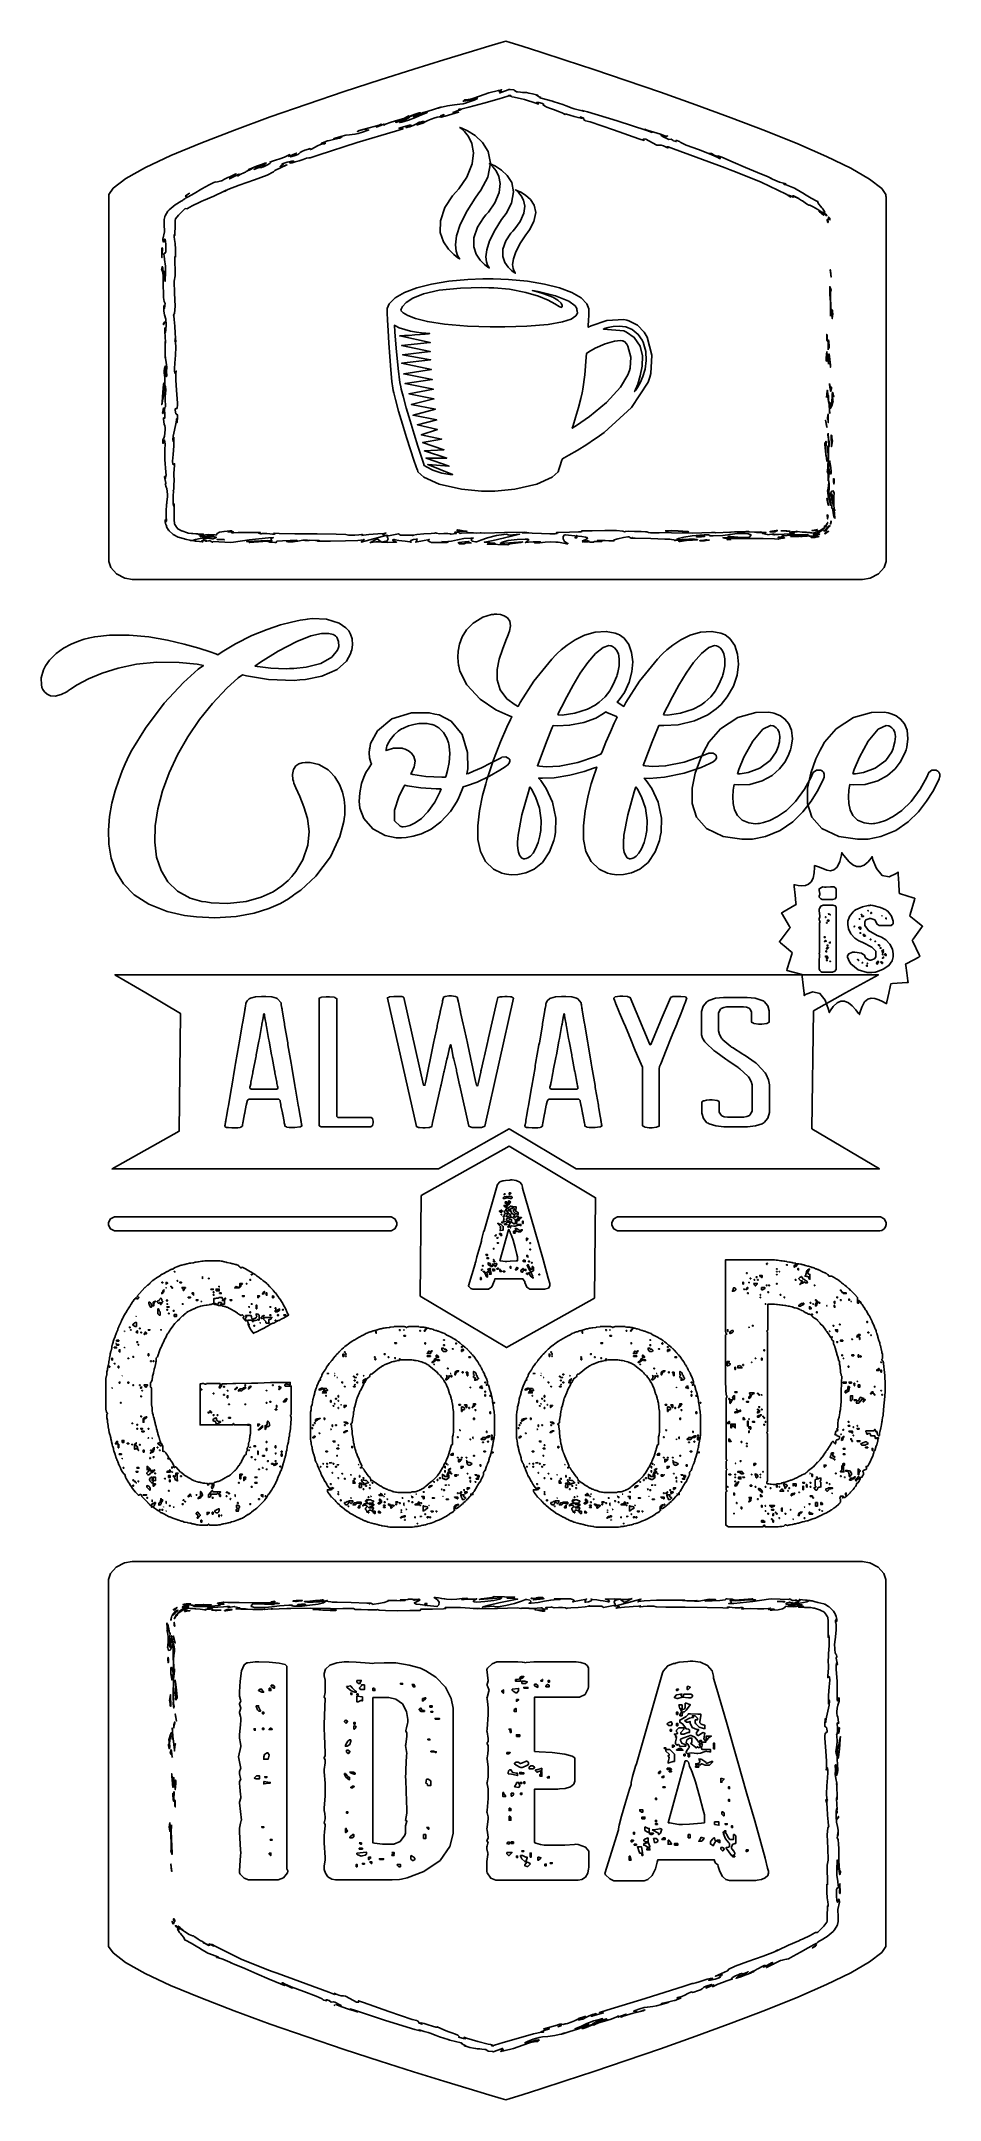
# Model space of a CAD drawing. Extents: x 114 to 248, y 19 to 327.
import ezdxf

# ---------------------------------------------------------------- set-up
doc = ezdxf.new("R2010")
doc.units = 0
doc.header["$MEASUREMENT"] = 0

msp = doc.modelspace()

# ---------------------------------------------------------------- linework, layer by layer
at = {"color": 40}
for points in [[(240.242, 303.389), (240.242, 303.688), (239.603, 304.581), (237.803, 306.007), (235.002, 307.628), (231.372, 309.398), (227.076, 311.274), (222.282, 313.214), (217.154, 315.175), (211.861, 317.113), (206.567, 318.984), (201.439, 320.747), (196.645, 322.356), (192.348, 323.769), (188.718, 324.944), (185.918, 325.837), (184.117, 326.403), (183.48, 326.602), (183.48, 326.602), (183.48, 326.602), (182.815, 326.406), (180.934, 325.847), (178.011, 324.965), (174.22, 323.804), (169.734, 322.406), (164.728, 320.812), (159.374, 319.064), (153.847, 317.205), (148.32, 315.277), (142.966, 313.323), (137.959, 311.384), (133.474, 309.502), (129.683, 307.72), (126.76, 306.079), (124.879, 304.621), (124.214, 303.698), (124.214, 303.389), (124.214, 249.167), (124.214, 248.877), (124.517, 248), (125.35, 247.046), (126.594, 246.404), (127.744, 246.169), (128.129, 246.169), (236.361, 246.169), (236.74, 246.169), (237.881, 246.404), (239.125, 247.046), (239.968, 248), (240.278, 248.877), (240.278, 249.167), (240.278, 303.389), (240.242, 303.389)], [(227.718, 187.185), (227.524, 187.238), (225.636, 187.731), (225.425, 187.784), (225.495, 188.022), (226.165, 190.235), (226.237, 190.464), (226.086, 190.588), (225.337, 191.207), (224.516, 191.893), (224.331, 192.052), (224.471, 192.238), (225.812, 193.984), (225.954, 194.168), (225.856, 194.336), (225.353, 195.184), (224.782, 196.136), (224.649, 196.357), (224.842, 196.471), (226.65, 197.557), (226.836, 197.662), (226.809, 197.892), (226.69, 199.047), (226.554, 200.308), (226.519, 200.59), (226.668, 200.561), (227.119, 200.489), (227.692, 200.447), (228.221, 200.499), (228.688, 200.682), (229.076, 201.034), (229.366, 201.588), (229.543, 202.38), (229.593, 203.181), (229.588, 203.447), (229.741, 203.413), (230.19, 203.254), (230.797, 203.002), (231.392, 202.781), (231.96, 202.685), (232.485, 202.806), (232.95, 203.235), (233.342, 204.064), (233.593, 205.054), (233.645, 205.387), (233.779, 205.197), (234.207, 204.64), (234.763, 204.03), (235.314, 203.583), (235.867, 203.328), (236.426, 203.295), (236.998, 203.507), (237.585, 203.997), (238.059, 204.579), (238.195, 204.788), (238.308, 204.337), (238.821, 203.026), (239.655, 201.987), (240.72, 201.777), (241.759, 202.259), (242.042, 202.494), (242.068, 202.16), (242.159, 200.784), (242.234, 199.548), (242.252, 199.283), (242.419, 199.231), (244.325, 198.65), (244.545, 198.578), (244.483, 198.357), (243.866, 196.146), (243.805, 195.898), (243.954, 195.784), (244.704, 195.192), (245.524, 194.531), (245.71, 194.381), (245.568, 194.196), (244.29, 192.476), (244.158, 192.3), (244.255, 192.106), (245.215, 190.121), (245.321, 189.901), (245.127, 189.796), (243.346, 188.834), (243.17, 188.736), (243.204, 188.516), (243.363, 187.427), (243.521, 186.249), (243.557, 185.984), (243.337, 185.968), (241.204, 185.818), (240.983, 185.808), (240.929, 185.571), (240.659, 184.388), (240.373, 183.101), (240.312, 182.809), (240.167, 182.891), (239.737, 183.132), (239.161, 183.42), (238.595, 183.618), (238.049, 183.666), (237.534, 183.505), (237.062, 183.078), (236.644, 182.325), (236.358, 181.477), (236.291, 181.187), (236.157, 181.373), (235.736, 181.915), (235.183, 182.511), (234.629, 182.947), (234.072, 183.186), (233.51, 183.194), (232.941, 182.939), (232.363, 182.388), (231.904, 181.736), (231.775, 181.504), (231.676, 181.975), (231.189, 183.351), (230.38, 184.362), (229.333, 184.581), (228.327, 184.229), (228.035, 184.044), (228.009, 184.326), (227.889, 185.615), (227.753, 186.902), (227.718, 187.185)], [(196.71, 138.818), (183.585, 131.446), (170.674, 139.135), (170.851, 154.164), (183.974, 161.536), (196.886, 153.847), (196.71, 138.818)], [(166.158, 148.872), (125.236, 148.872), (125.047, 148.872), (124.481, 149.177), (124.178, 149.743), (124.178, 149.931), (124.178, 150.119), (124.481, 150.686), (125.047, 150.989), (125.236, 150.989), (166.158, 150.989), (166.346, 150.989), (166.912, 150.686), (167.217, 150.119), (167.217, 149.931), (167.217, 149.743), (166.912, 149.177), (166.346, 148.872), (166.158, 148.872)], [(239.219, 148.872), (200.342, 148.872), (200.16, 148.872), (199.619, 149.177), (199.319, 149.743), (199.319, 149.931), (199.319, 150.119), (199.619, 150.686), (200.16, 150.989), (200.342, 150.989), (239.254, 150.989), (239.434, 150.989), (239.977, 150.686), (240.278, 150.119), (240.278, 149.931), (240.278, 149.827), (240.191, 149.513), (239.959, 149.177), (239.621, 148.953), (239.32, 148.872), (239.219, 148.872)], [(240.242, 42.2974), (240.242, 42), (239.603, 41.1067), (237.803, 39.6804), (235.002, 38.0601), (231.372, 36.2906), (227.076, 34.4138), (222.282, 32.4735), (217.154, 30.5125), (211.861, 28.575), (206.567, 26.705), (201.439, 24.9425), (196.645, 23.3329), (192.348, 21.9191), (188.718, 20.745), (185.918, 19.852), (184.117, 19.2857), (183.48, 19.0858), (183.48, 19.0858), (183.48, 19.0858), (182.813, 19.2829), (180.931, 19.8424), (178.007, 20.7243), (174.213, 21.8846), (169.725, 23.2833), (164.715, 24.8777), (159.359, 26.6251), (153.829, 28.4827), (148.298, 30.4105), (142.941, 32.3646), (137.932, 34.3035), (133.444, 36.1858), (129.65, 37.9691), (126.726, 39.6088), (124.843, 41.0669), (124.178, 41.9901), (124.178, 42.2974), (124.178, 96.5207), (124.178, 96.8128), (124.481, 97.6891), (125.315, 98.6427), (126.559, 99.2851), (127.71, 99.5193), (128.094, 99.5193), (236.325, 99.5193), (236.704, 99.5193), (237.845, 99.2851), (239.089, 98.6427), (239.932, 97.6891), (240.242, 96.8128), (240.242, 96.5207), (240.242, 42.2974)]]:
    msp.add_lwpolyline(points, close=True, dxfattribs=at)
at = {"color": 232}
for points in [[(132.574, 292.276), (132.432, 291.042), (132.396, 291.294), (132.318, 292.052), (132.256, 292.74), (132.194, 292.932), (132.102, 292.574), (132.079, 292.453), (132.13, 292.435), (132.223, 292.196), (132.301, 291.626), (132.333, 290.849), (132.344, 289.965), (132.354, 289.083), (132.387, 288.306), (132.464, 287.736), (132.556, 287.497), (132.608, 287.478), (132.504, 286.668), (132.504, 286.734), (132.486, 286.928), (132.468, 287.103), (132.468, 287.161), (132.433, 286.945), (132.417, 286.278), (132.542, 285.728), (132.701, 285.093), (132.76, 284.236), (132.751, 283.95), (132.744, 283.832), (132.717, 283.474), (132.675, 283.144), (132.625, 283.034), (132.581, 283.166), (132.574, 283.21), (132.68, 281.623), (132.68, 281.551), (132.631, 281.332), (132.6, 281.631), (132.608, 281.729), (132.644, 279.294), (132.644, 279.33), (132.661, 279.242), (132.767, 278.585), (132.873, 277.91), (132.891, 277.813), (132.884, 277.761), (132.854, 277.607), (132.837, 277.724), (132.821, 277.922), (132.785, 277.953), (132.785, 277.953), (132.891, 276.614), (132.882, 276.581), (132.793, 276.494), (132.719, 276.812), (132.678, 277.403), (132.673, 277.923), (132.68, 278.095), (132.64, 277.996), (132.541, 277.687), (132.483, 277.356), (132.482, 277.055), (132.516, 276.733), (132.56, 276.344), (132.595, 275.838), (132.595, 275.168), (132.558, 274.505), (132.538, 274.285), (132.468, 275.555), (132.396, 275.353), (132.252, 274.17), (132.159, 272.671), (132.115, 272.308), (132.13, 272.364), (132.164, 272.53), (132.227, 272.882), (132.301, 273.293), (132.38, 273.69), (132.457, 274.002), (132.532, 274.159), (132.595, 274.089), (132.637, 273.813), (132.644, 273.72), (132.635, 273.615), (132.608, 272.988), (132.653, 272.186), (132.68, 271.992), (132.655, 271.992), (132.584, 271.857), (132.547, 271.486), (132.551, 270.936), (132.567, 270.432), (132.574, 270.264), (132.362, 270.334), (132.372, 270.187), (132.42, 269.744), (132.489, 269.399), (132.564, 269.133), (132.628, 268.87), (132.644, 268.781), (132.639, 268.603), (132.593, 268.067), (132.507, 267.609), (132.401, 267.323), (132.319, 267.173), (132.292, 267.123), (132.289, 267.004), (132.293, 266.648), (132.321, 266.514), (132.366, 266.605), (132.423, 266.798), (132.483, 266.974), (132.538, 267.016), (132.582, 266.799), (132.606, 266.355), (132.608, 266.207), (132.591, 265.819), (132.599, 264.09), (132.715, 262.22), (132.751, 261.761), (132.744, 261.651), (132.697, 261.322), (132.644, 261.39), (132.591, 261.593), (132.54, 261.563), (132.538, 261.549), (132.715, 260.597), (132.715, 260.558), (132.679, 260.438), (132.644, 260.478), (132.644, 260.49), (132.651, 260.398), (132.708, 260.119), (132.785, 259.993), (132.862, 259.782), (132.917, 259.31), (132.927, 259.151), (132.961, 259.107), (132.983, 258.578), (132.883, 257.732), (132.857, 257.528), (132.847, 257.431), (132.759, 256.363), (132.751, 256.257), (132.751, 256.099), (132.751, 255.743), (132.751, 255.623), (132.751, 255.545), (132.775, 255.332), (132.785, 255.305), (132.821, 255.165), (132.821, 255.058), (132.821, 255.05), (132.821, 255.022), (132.821, 255.022), (132.821, 254.988), (132.814, 254.952), (132.767, 254.847), (132.723, 254.9), (132.715, 254.918), (132.715, 254.936), (132.68, 254.976), (132.68, 254.988), (132.68, 255.058), (132.671, 255.068), (132.617, 255.068), (132.608, 255.058), (132.617, 254.999), (132.644, 254.817), (132.671, 254.653), (132.68, 254.599), (132.689, 254.573), (132.741, 254.371), (132.751, 254.353), (132.759, 254.336), (132.821, 254.19), (132.821, 254.14), (132.847, 254.08), (133.146, 253.577), (133.174, 253.541), (133.234, 253.463), (133.79, 252.942), (133.843, 252.906), (133.896, 252.871), (134.452, 252.546), (134.515, 252.519), (134.585, 252.493), (135.493, 252.254), (135.607, 252.236), (135.607, 252.236), (135.854, 252.157), (136.313, 252.042), (136.419, 252.024), (136.497, 252.024), (136.677, 251.99), (136.737, 251.99), (136.798, 251.99), (136.966, 251.963), (136.984, 251.954), (137.045, 251.954), (137.231, 251.919), (137.231, 251.919), (137.129, 251.936), (136.837, 252.052), (137.133, 252.184), (137.864, 252.316), (138.552, 252.417), (138.782, 252.448), (138.684, 252.466), (137.882, 252.616), (137.83, 252.625), (139.806, 252.729), (139.825, 252.728), (139.875, 252.651), (139.602, 252.546), (139.524, 252.519), (139.558, 252.528), (139.849, 252.581), (139.876, 252.589), (139.963, 252.581), (140.221, 252.524), (140.251, 252.44), (140.05, 252.341), (139.788, 252.259), (139.7, 252.236), (139.638, 252.246), (139.047, 252.368), (138.994, 252.377), (138.87, 252.342), (138.345, 252.166), (138.14, 251.964), (138.148, 251.954), (138.183, 251.963), (138.72, 252.016), (138.782, 252.024), (138.746, 252.016), (138.642, 251.919), (138.642, 251.919), (138.658, 251.911), (138.848, 251.927), (139.161, 251.981), (139.241, 251.99), (139.7, 251.743), (139.806, 251.847), (142.382, 251.707), (142.839, 251.769), (145.162, 252.131), (148.033, 252.422), (148.766, 252.448), (148.679, 252.429), (148.43, 252.321), (148.409, 252.198), (148.512, 252.067), (148.565, 251.95), (148.555, 251.919), (148.384, 251.972), (147.836, 252.009), (146.932, 251.967), (145.894, 251.894), (145.057, 251.871), (144.779, 251.883), (144.884, 251.879), (145.203, 251.846), (145.361, 251.795), (145.335, 251.745), (145.237, 251.713), (145.204, 251.707), (147.92, 251.919), (147.919, 251.918), (148.263, 251.774), (149.013, 251.725), (149.189, 251.707), (149.185, 251.71), (149.297, 251.897), (150.133, 251.977), (151.273, 252.01), (152.039, 252.036), (152.294, 252.06), (152.301, 252.049), (152.269, 251.977), (152.047, 251.901), (151.559, 251.852), (150.946, 251.843), (150.742, 251.847), (150.972, 251.805), (151.687, 251.792), (152.435, 251.923), (153.181, 252.063), (153.896, 252.063), (154.128, 252.024), (153.97, 252.024), (153.529, 251.999), (153.494, 251.99), (153.675, 252.014), (154.227, 252.039), (155.05, 252.034), (155.641, 251.99), (155.681, 251.919), (155.681, 251.919), (155.363, 251.919), (155.853, 251.912), (157.327, 251.909), (159.538, 251.941), (161.4, 252.034), (162.234, 252.13), (162.314, 252.2), (162.319, 252.195), (162.168, 252.003), (161.924, 251.795), (161.889, 251.777), (165.77, 252.801), (165.737, 252.779), (165.746, 252.557), (165.902, 252.25), (165.779, 251.963), (165.138, 251.794), (164.924, 251.777), (165.056, 251.769), (165.84, 251.739), (166.907, 251.761), (167.181, 251.777), (167.109, 251.784), (166.901, 251.854), (166.668, 251.985), (166.595, 252.111), (166.744, 252.166), (166.794, 252.166), (166.975, 252.129), (167.528, 252.021), (167.961, 251.959), (168.454, 251.903), (169.14, 251.812), (169.369, 251.777), (169.317, 251.784), (169.169, 251.879), (169.307, 252.034), (169.696, 252.175), (170.112, 252.236), (170.251, 252.236), (170.217, 252.22), (170.193, 252.008), (170.06, 251.789), (170.003, 251.777), (172.085, 252.166), (172.025, 252.159), (171.853, 252.081), (171.895, 251.951), (172.129, 251.815), (172.384, 251.726), (172.472, 251.707), (172.472, 251.707), (172.672, 251.737), (173.363, 251.739), (174.199, 251.733), (174.695, 251.734), (174.837, 251.743), (173.955, 251.847), (174.303, 251.838), (175.351, 251.907), (176.295, 252.1), (177.234, 252.3), (178.267, 252.382), (178.612, 252.377), (178.555, 252.363), (178.401, 252.269), (178.302, 252.096), (178.482, 251.922), (178.948, 251.823), (179.105, 251.813), (179.237, 251.867), (179.735, 252.06), (180.763, 252.404), (182.082, 252.736), (183.207, 252.917), (183.585, 252.942), (183.974, 252.835), (185.561, 252.978), (185.313, 252.899), (184.53, 252.691), (183.114, 252.35), (181.597, 252.025), (180.601, 251.832), (180.269, 251.777), (180.377, 251.765), (180.699, 251.711), (180.885, 251.668), (181.151, 251.645), (181.653, 251.637), (181.821, 251.637), (181.843, 251.633), (181.898, 251.565), (181.591, 251.51), (181.127, 251.474), (180.828, 251.46), (180.728, 251.46), (183.797, 251.39), (183.797, 251.39), (184.104, 251.536), (184.908, 251.628), (185.711, 251.708), (186.02, 251.813), (186.02, 251.813), (182.669, 251.567), (182.663, 251.576), (182.944, 251.776), (183.854, 251.99), (185.193, 252.152), (186.369, 252.207), (186.76, 252.2), (186.805, 252.192), (186.932, 252.09), (186.768, 251.941), (186.512, 251.799), (186.407, 251.707), (186.407, 251.707), (186.478, 251.725), (186.854, 251.759), (187.576, 251.799), (188.277, 251.821), (188.622, 251.823), (188.666, 251.813), (187.748, 251.671), (187.955, 251.653), (188.584, 251.674), (189.366, 251.761), (190.193, 251.821), (190.929, 251.784), (191.17, 251.743), (191.281, 251.743), (191.616, 251.696), (192.122, 251.602), (192.548, 251.535), (192.743, 251.54), (192.757, 251.567), (192.625, 251.612), (192.27, 251.86), (192.03, 252.246), (192.048, 252.618), (192.25, 252.841), (192.334, 252.871), (192.378, 252.863), (192.83, 252.816), (193.794, 252.717), (194.829, 252.598), (195.403, 252.519), (195.545, 252.483), (195.592, 252.472), (195.705, 252.315), (195.319, 252.131), (194.914, 251.948), (194.98, 251.788), (195.016, 251.777), (195.024, 251.795), (195.297, 251.879), (195.641, 251.945), (195.685, 251.954), (195.738, 251.947), (195.892, 251.891), (195.918, 251.827), (196.058, 251.781), (196.467, 251.773), (196.603, 251.777), (196.622, 251.806), (196.749, 251.847), (197.013, 251.881), (197.321, 251.889), (197.608, 251.883), (197.801, 251.879), (197.832, 251.888), (197.633, 251.92), (197.256, 251.973), (197.133, 251.99), (197.302, 252), (197.816, 252.014), (198.318, 251.999), (198.852, 251.97), (199.439, 251.954), (199.636, 251.954), (199.631, 251.956), (199.661, 252.098), (200.214, 252.28), (201.05, 252.45), (201.709, 252.539), (201.929, 252.553), (201.927, 252.55), (202.008, 252.452), (202.212, 252.386), (202.248, 252.377), (202.821, 252.368), (205.14, 252.294), (207.229, 252.236), (207.927, 252.236), (207.979, 252.22), (208.201, 252.184), (208.566, 252.127), (208.805, 252.064), (208.732, 251.996), (208.704, 251.99), (208.782, 251.999), (209.205, 252.073), (209.78, 252.13), (209.973, 252.13), (210.049, 252.118), (210.275, 252.068), (210.293, 252.032), (210.114, 252.014), (209.831, 252.003), (209.536, 251.991), (209.319, 251.967), (209.269, 251.923), (209.426, 251.861), (209.48, 251.847), (209.496, 251.883), (209.793, 251.937), (210.484, 252.003), (211.335, 252.061), (211.928, 252.108), (212.126, 252.13), (212.054, 252.184), (211.649, 252.225), (210.807, 252.22), (209.838, 252.162), (209.197, 252.112), (208.985, 252.096), (208.985, 252.149), (209.273, 252.311), (210.078, 252.519), (211.306, 252.7), (212.474, 252.812), (212.865, 252.835), (213.086, 252.845), (213.75, 252.838), (213.968, 252.779), (213.908, 252.713), (213.947, 252.694), (213.96, 252.695), (214.435, 252.691), (215.863, 252.76), (216.993, 252.92), (218.017, 253.048), (219.209, 253.042), (219.604, 253.012), (219.723, 252.993), (220.074, 252.876), (220.063, 252.735), (219.892, 252.601), (219.874, 252.49), (219.887, 252.483), (219.524, 252.466), (218.109, 252.51), (217.034, 252.589), (216.676, 252.589), (217.876, 252.483), (217.76, 252.466), (216.914, 252.408), (216.032, 252.404), (215.9, 252.413), (216.129, 252.368), (217.209, 252.331), (219.392, 252.312), (221.892, 252.3), (223.589, 252.266), (224.154, 252.236), (224.248, 252.251), (224.535, 252.29), (224.899, 252.342), (225.111, 252.396), (225.056, 252.444), (225.036, 252.448), (224.226, 252.413), (224.2, 252.418), (224.138, 252.506), (224.591, 252.581), (224.984, 252.641), (224.786, 252.691), (224.719, 252.695), (224.992, 252.723), (226.488, 252.863), (228.211, 252.899), (228.6, 252.871), (228.883, 252.659), (228.873, 252.677), (228.701, 252.71), (228.304, 252.749), (227.834, 252.76), (227.534, 252.746), (227.435, 252.729), (227.514, 252.739), (228.089, 252.721), (228.802, 252.669), (228.953, 252.659), (229.058, 252.659), (229.348, 252.651), (229.376, 252.659), (229.472, 252.659), (229.691, 252.695), (229.765, 252.695), (229.825, 252.705), (230.328, 252.943), (230.364, 252.978), (230.364, 252.978), (230.24, 252.951), (230.223, 252.942), (230.135, 252.942), (229.937, 252.906), (229.871, 252.906), (229.791, 252.906), (229.611, 252.906), (229.552, 252.906), (229.517, 252.906), (229.412, 252.906), (229.412, 252.906), (229.464, 252.916), (230.055, 253.128), (230.117, 253.154), (230.178, 253.18), (230.733, 253.533), (230.787, 253.577), (230.884, 253.657), (231.28, 254.114), (231.537, 254.609), (231.563, 254.706), (231.545, 254.689), (231.43, 254.539), (231.422, 254.529), (231.413, 254.521), (231.386, 254.448), (231.386, 254.423), (231.377, 254.406), (231.302, 254.292), (231.104, 254.142), (231.033, 254.106), (231.057, 254.111), (231.14, 254.084), (231.065, 253.963), (231.033, 253.93), (231.007, 253.895), (230.434, 253.507), (230.364, 253.471), (230.292, 253.436), (229.939, 253.308), (229.657, 253.234), (229.622, 253.224), (229.605, 253.216), (229.518, 253.17), (229.518, 253.154), (229.518, 253.136), (229.693, 253.092), (229.729, 253.082), (229.657, 253.082), (229.499, 253.118), (229.446, 253.118), (229.366, 253.118), (229.188, 253.154), (229.129, 253.154), (229.049, 253.154), (228.872, 253.188), (228.812, 253.188), (228.724, 253.188), (228.486, 253.216), (228.46, 253.224), (228.344, 253.234), (227.714, 253.273), (226.995, 253.366), (226.836, 253.401), (226.844, 253.384), (226.905, 253.349), (226.937, 253.308), (226.752, 253.286), (226.313, 253.29), (226.167, 253.294), (226.157, 253.286), (225.936, 253.234), (225.918, 253.224), (225.901, 253.224), (225.86, 253.224), (225.848, 253.224), (225.865, 253.224), (225.904, 253.224), (225.918, 253.224), (225.918, 253.224), (225.945, 253.224), (225.954, 253.224), (226.024, 253.216), (226.526, 253.128), (226.554, 253.118), (226.412, 253.074), (225.931, 253.02), (225.067, 252.969), (224.197, 252.931), (223.704, 252.899), (223.555, 252.871), (223.493, 252.876), (223.311, 252.899), (223.401, 252.929), (223.55, 252.966), (223.501, 253.009), (223.485, 253.012), (222.567, 252.871), (222.541, 252.907), (222.267, 252.972), (221.827, 253.062), (221.704, 253.144), (222.192, 253.214), (222.356, 253.224), (220.909, 253.224), (220.697, 253.252), (219.494, 253.326), (218.342, 253.312), (218.157, 253.294), (218.021, 253.303), (217.613, 253.285), (217.117, 253.238), (216.858, 253.21), (216.984, 253.249), (217.029, 253.258), (214.771, 253.154), (214.735, 253.188), (214.179, 253.198), (211.286, 253.114), (208.218, 253.154), (207.574, 253.224), (207.388, 253.216), (206.379, 253.168), (205.104, 253.172), (204.788, 253.188), (204.541, 253.33), (204.326, 253.323), (203.679, 253.336), (202.683, 253.37), (201.786, 253.385), (201.33, 253.366), (201.224, 253.33), (200.959, 253.419), (200.017, 253.492), (198.269, 253.507), (196.402, 253.469), (195.229, 253.456), (194.84, 253.471), (194.769, 253.294), (194.327, 253.294), (193.004, 253.268), (191.39, 253.206), (191.029, 253.188), (191.135, 253.048), (190.874, 253.019), (190.081, 253.005), (188.819, 253.048), (187.419, 253.118), (186.316, 253.154), (185.95, 253.154), (185.984, 253.172), (186.363, 253.194), (186.848, 253.164), (186.936, 253.154), (186.345, 253.242), (183.28, 253.194), (180.34, 253.092), (179.81, 253.154), (179.678, 253.136), (179.105, 253.114), (178.602, 253.146), (178.506, 253.154), (178.54, 253.154), (178.618, 253.154), (178.646, 253.154), (178.592, 253.154), (178.474, 253.154), (178.435, 253.154), (178.373, 253.164), (177.863, 253.224), (177.694, 253.224), (177.746, 253.216), (178.183, 253.154), (178.329, 253.154), (177.914, 253.154), (176.83, 253.092), (176.671, 253.082), (176.425, 253.258), (176.425, 253.258), (176.317, 253.258), (176.283, 253.258), (176.177, 253.271), (175.85, 253.234), (176.035, 253.08), (176.106, 253.048), (176.027, 253.039), (175.347, 252.951), (175.295, 252.942), (175.194, 253), (174.822, 253.051), (174.214, 253.036), (173.574, 253.027), (173.13, 253.093), (173.002, 253.154), (172.896, 253.119), (172.338, 253.073), (171.264, 253.008), (170.203, 252.911), (169.668, 252.809), (169.58, 252.729), (169.57, 252.739), (169.505, 252.779), (169.667, 252.801), (169.722, 252.801), (169.554, 252.811), (167.895, 252.819), (167.746, 252.801), (167.463, 253.012), (165.982, 252.729), (165.839, 252.752), (165.409, 252.826), (165.112, 252.911), (165.152, 253.004), (165.482, 253.096), (165.593, 253.118), (165.286, 253.083), (164.366, 252.994), (163.661, 252.942), (163.023, 252.891), (162.252, 252.8), (161.995, 252.765), (162.101, 252.906), (161.961, 252.906), (161.542, 252.881), (160.937, 252.832), (160.384, 252.802), (160.079, 252.811), (159.985, 252.835), (159.614, 252.907), (158.159, 252.965), (155.301, 252.991), (152.007, 253.01), (149.654, 253.068), (148.872, 253.118), (148.909, 253.097), (149.009, 253.004), (148.907, 252.962), (148.632, 252.972), (148.251, 253.009), (147.826, 253.051), (147.428, 253.074), (147.119, 253.057), (146.98, 253.009), (146.968, 252.978), (146.921, 253.001), (146.771, 253.046), (146.592, 253.101), (146.564, 253.157), (146.76, 253.213), (146.826, 253.224), (146.503, 253.208), (145.533, 253.198), (144.483, 253.224), (143.546, 253.224), (142.827, 253.162), (142.592, 253.118), (142.592, 253.118), (142.699, 253.238), (142.805, 253.33), (142.805, 253.33), (142.769, 253.322), (142.425, 253.286), (142.045, 253.286), (141.993, 253.294), (141.993, 253.294), (142.094, 253.365), (142.513, 253.419), (142.592, 253.435), (142.298, 253.435), (141.414, 253.381), (140.74, 253.242), (140.41, 253.049), (140.293, 252.893), (140.265, 252.835), (140.017, 252.871), (139.047, 252.921), (138.219, 252.809), (138.042, 252.765), (137.973, 252.786), (137.768, 252.838), (137.6, 252.899), (137.724, 252.944), (138.175, 252.973), (138.325, 252.978), (138.086, 252.978), (137.477, 253.004), (137.371, 253.012), (137.203, 253.012), (136.754, 253.039), (136.701, 253.048), (136.542, 253.048), (136.119, 253.11), (136.066, 253.118), (135.96, 253.136), (135.104, 253.445), (135.044, 253.471), (134.982, 253.507), (134.735, 253.643), (134.593, 253.693), (134.585, 253.683), (134.575, 253.701), (134.328, 254.026), (134.302, 254.07), (134.275, 254.106), (134.064, 254.415), (134.056, 254.423), (134.028, 254.485), (133.975, 255.129), (133.985, 255.199), (133.985, 255.367), (133.985, 255.744), (133.985, 255.87), (133.985, 256.039), (133.985, 256.545), (133.985, 257.23), (133.985, 257.458), (133.949, 257.035), (133.897, 257.143), (133.818, 257.506), (133.803, 258.049), (133.835, 258.711), (133.849, 259.333), (133.843, 259.538), (133.879, 259.504), (133.894, 259.722), (133.936, 260.372), (133.955, 260.926), (133.951, 261.27), (133.936, 261.51), (133.922, 261.749), (133.923, 262.089), (133.951, 262.635), (134.001, 263.277), (134.02, 263.489), (133.843, 263.349), (133.762, 263.405), (133.725, 263.864), (133.799, 264.88), (133.912, 266.153), (133.943, 267.123), (133.915, 267.442), (133.809, 266.84), (133.779, 267.028), (133.826, 267.612), (134.006, 268.516), (134.22, 269.42), (134.33, 269.999), (134.338, 270.192), (134.338, 270.192), (134.372, 270.069), (134.399, 269.69), (134.408, 269.628), (134.424, 269.801), (134.459, 270.315), (134.463, 270.687), (134.431, 270.841), (134.372, 270.871), (134.301, 270.873), (134.229, 270.939), (134.166, 271.162), (134.13, 271.52), (134.126, 271.639), (134.134, 271.666), (134.22, 271.726), (134.324, 271.693), (134.408, 271.818), (134.444, 272.24), (134.444, 272.38), (134.47, 272.522), (134.431, 273.167), (134.314, 274.467), (134.22, 275.958), (134.222, 276.984), (134.268, 277.319), (134.249, 277.259), (134.193, 277.074), (134.13, 276.936), (134.074, 277.017), (134.028, 277.322), (134.02, 277.424), (134.011, 277.688), (134.056, 278.481), (134.148, 279.687), (134.193, 280.873), (134.151, 281.63), (134.092, 281.869), (134.1, 281.905), (134.145, 282.082), (134.162, 282.082), (134.145, 282.305), (134.107, 282.972), (134.046, 284.044), (133.972, 285.043), (133.914, 285.574), (133.879, 285.714), (134.028, 285.935), (134.095, 287.001), (134.028, 288.969), (133.948, 290.765), (134.094, 291.538), (134.126, 291.535), (134.092, 294.429), (134.162, 294.357), (134.167, 294.652), (134.158, 295.534), (134.108, 296.379), (134.032, 296.998), (133.97, 297.374), (133.949, 297.498), (133.954, 297.551), (134.002, 297.706), (134.046, 297.578), (134.056, 297.568), (134.064, 297.736), (134.116, 299.085), (134.126, 299.192), (134.126, 299.341), (134.126, 299.679), (134.126, 299.791), (134.126, 299.809), (134.126, 299.861), (134.126, 299.861), (134.126, 299.897), (134.126, 299.923), (134.162, 299.982), (134.162, 300.002), (134.188, 300.046), (134.593, 300.612), (134.655, 300.673), (134.716, 300.735), (135.501, 301.501), (135.607, 301.589), (135.89, 301.555), (135.942, 301.608), (136.639, 302.014), (137.794, 302.561), (138.077, 302.683), (138.35, 302.808), (139.867, 303.473), (141.418, 304.192), (141.71, 304.341), (141.71, 304.297), (141.508, 304.192), (141.464, 304.165), (141.989, 304.439), (143.649, 305.103), (145.939, 305.894), (147.877, 306.607), (148.819, 307.067), (149.013, 307.305), (150.813, 308.115), (150.643, 308.059), (150.132, 307.899), (149.823, 307.832), (149.783, 307.87), (149.913, 307.976), (150.107, 308.109), (150.265, 308.226), (150.288, 308.289), (150.124, 308.271), (150.071, 308.258), (150.254, 308.336), (150.83, 308.519), (151.522, 308.685), (151.823, 308.7), (151.518, 308.543), (151.412, 308.504), (151.235, 308.468), (151.227, 308.459), (151.273, 308.379), (151.57, 308.422), (152.046, 308.556), (152.62, 308.743), (153.21, 308.939), (153.735, 309.105), (154.116, 309.197), (154.269, 309.185), (154.27, 309.174), (155.451, 309.589), (161.308, 311.451), (167.022, 313.17), (168.135, 313.513), (167.533, 313.583), (169.087, 314.042), (169.149, 314.053), (169.341, 314.062), (169.408, 314.012), (169.19, 313.89), (168.742, 313.734), (168.592, 313.69), (168.731, 313.698), (169.146, 313.817), (169.747, 314.066), (170.229, 314.321), (170.428, 314.43), (170.428, 314.465), (170.578, 314.504), (171.032, 314.605), (171.253, 314.62), (171.192, 314.547), (170.955, 314.423), (170.645, 314.281), (170.367, 314.16), (170.223, 314.091), (170.296, 314.106), (170.321, 314.113), (171.238, 314.395), (171.027, 314.361), (171.136, 314.41), (171.461, 314.573), (171.829, 314.758), (172.315, 314.956), (172.908, 315.151), (173.108, 315.207), (173.215, 315.234), (173.547, 315.294), (173.711, 315.283), (173.778, 315.252), (173.885, 315.266), (173.919, 315.277), (173.919, 315.277), (174.024, 315.283), (174.342, 315.385), (174.449, 315.419), (176.425, 315.983), (175.577, 315.948), (175.732, 316.013), (176.211, 316.18), (176.706, 316.341), (176.856, 316.431), (176.557, 316.446), (176.459, 316.442), (176.776, 316.46), (177.969, 316.732), (180.18, 317.333), (182.471, 318), (183.796, 318.383), (184.22, 318.488), (184.14, 318.488), (183.963, 318.488), (183.903, 318.488), (183.956, 318.472), (184.369, 318.321), (184.397, 318.312), (184.714, 318.259), (186.293, 317.871), (187.977, 317.342), (188.347, 317.217), (188.291, 317.241), (188.135, 317.343), (188.113, 317.444), (188.401, 317.431), (188.947, 317.281), (189.125, 317.217), (189.097, 317.204), (189.052, 317.087), (189.243, 316.931), (189.633, 316.753), (190.16, 316.557), (190.756, 316.344), (191.361, 316.118), (191.908, 315.878), (192.235, 315.703), (192.334, 315.63), (192.307, 315.648), (192.246, 315.736), (192.528, 315.689), (193.051, 315.547), (193.679, 315.361), (194.283, 315.188), (194.731, 315.08), (194.889, 315.093), (194.696, 315.239), (194.627, 315.277), (194.743, 315.236), (195.085, 315.082), (195.121, 314.996), (195.103, 314.911), (195.323, 314.754), (195.403, 314.714), (196.055, 314.555), (199.562, 313.382), (203.332, 312.033), (204.118, 311.785), (204.118, 311.787), (204.091, 311.847), (204.02, 311.94), (204.067, 311.999), (204.318, 311.978), (204.399, 311.962), (205.952, 311.114), (206.045, 311.089), (206.34, 311.054), (206.656, 311.045), (207.052, 310.957), (207.529, 310.742), (207.68, 310.657), (207.644, 310.683), (207.504, 310.807), (207.691, 310.812), (207.75, 310.797), (208.5, 310.498), (216.217, 307.668), (216.994, 307.376), (217.77, 307.085), (221.615, 305.533), (225.319, 303.734), (226.024, 303.319), (225.938, 303.377), (225.688, 303.561), (225.716, 303.593), (225.994, 303.477), (226.308, 303.332), (226.413, 303.283), (226.37, 303.306), (226.259, 303.397), (226.297, 303.447), (226.402, 303.477), (226.45, 303.523), (226.447, 303.529), (226.447, 303.529), (226.55, 303.469), (226.818, 303.309), (227.192, 303.083), (227.507, 302.89), (227.612, 302.824), (227.761, 302.736), (228.4, 302.322), (228.74, 302.084), (228.74, 302.084), (228.899, 302.084), (229.376, 301.859), (230.081, 301.44), (230.223, 301.342), (230.364, 301.246), (230.985, 300.81), (231.34, 300.567), (231.458, 300.567), (231.458, 300.567), (231.364, 300.651), (231.184, 300.787), (231.14, 300.813), (231.096, 300.849), (230.897, 300.991), (230.787, 301.06), (230.787, 301.06), (230.849, 301.035), (231.054, 300.995), (231.1, 301.092), (230.98, 301.313), (230.811, 301.549), (230.753, 301.625), (230.684, 301.708), (230.473, 301.949), (230.218, 302.256), (230.062, 302.504), (230.062, 302.636), (230.081, 302.647), (229.921, 302.701), (229.066, 303.147), (228.105, 303.75), (227.894, 303.882), (227.691, 304.014), (226.576, 304.642), (225.337, 305.127), (225.072, 305.189), (225.043, 305.208), (224.97, 305.285), (225.111, 305.268), (225.285, 305.238), (225.29, 305.288), (225.285, 305.293), (225.142, 305.321), (224.353, 305.559), (223.299, 306.009), (223.026, 306.141), (223.168, 306.105), (222.641, 306.316), (221.072, 306.968), (219.295, 307.733), (217.452, 308.532), (215.733, 309.257), (215.158, 309.492), (215.371, 309.246), (215.176, 309.325), (214.576, 309.598), (214.188, 309.801), (214.1, 309.845), (214.052, 309.85), (213.908, 309.841), (214.007, 309.764), (214.3, 309.637), (214.696, 309.484), (215.095, 309.328), (215.405, 309.19), (215.528, 309.097), (215.409, 309.068), (215.371, 309.069), (215.141, 309.246), (214.125, 309.685), (212.24, 310.396), (210.42, 311.088), (209.514, 311.495), (209.374, 311.643), (209.29, 311.674), (209.039, 311.754), (208.893, 311.78), (208.872, 311.752), (208.915, 311.697), (208.957, 311.642), (208.937, 311.614), (208.791, 311.642), (208.539, 311.72), (208.456, 311.749), (208.175, 311.962), (207.822, 311.926), (207.628, 311.997), (206.965, 312.324), (206.692, 312.502), (206.692, 312.561), (206.736, 312.545), (207.063, 312.443), (207.389, 312.359), (207.433, 312.349), (207.22, 312.448), (206.558, 312.695), (205.576, 313.016), (204.719, 313.278), (204.301, 313.408), (204.222, 313.443), (205.353, 312.984), (204.531, 313.241), (200.086, 314.705), (195.676, 316.063), (194.874, 316.265), (195.086, 316.125), (194.886, 316.176), (194.29, 316.34), (193.704, 316.515), (193.256, 316.668), (192.872, 316.812), (192.477, 316.964), (191.999, 317.138), (191.365, 317.347), (190.716, 317.544), (190.5, 317.606), (190.606, 317.606), (190.464, 317.634), (188.78, 318.075), (188.596, 318.135), (188.623, 318.131), (188.718, 318.177), (188.37, 318.356), (188.054, 318.522), (188.224, 318.534), (188.277, 318.522), (188.069, 318.575), (187.446, 318.728), (186.907, 318.855), (186.578, 318.921), (186.371, 318.947), (186.206, 318.954), (185.995, 318.959), (185.655, 318.987), (185.24, 319.034), (185.102, 319.052), (184.749, 319.3), (184.678, 319.309), (184.132, 319.362), (184.08, 319.37), (183.938, 319.404), (183.903, 319.37), (183.841, 319.344), (183.418, 319.177), (182.747, 318.937), (182.563, 318.875), (182.63, 318.903), (182.829, 318.995), (182.884, 319.052), (182.8, 319.068), (182.649, 319.066), (182.506, 319.07), (182.443, 319.1), (182.531, 319.181), (182.765, 319.3), (182.845, 319.334), (182.37, 319.247), (180.963, 318.881), (179.536, 318.396), (178.388, 318.01), (177.603, 317.853), (177.341, 317.853), (177.276, 317.813), (177.101, 317.663), (177.21, 317.619), (177.56, 317.681), (178.043, 317.804), (178.548, 317.95), (178.973, 318.076), (179.205, 318.141), (179.157, 318.108), (179.141, 318.099), (179.163, 318.102), (179.24, 318.037), (178.774, 317.814), (178.023, 317.53), (177.46, 317.342), (177.271, 317.288), (177.108, 317.244), (176.604, 317.173), (175.828, 317.107), (174.794, 316.956), (173.708, 316.694), (173.354, 316.582), (173.407, 316.6), (173.76, 316.742), (173.813, 316.758), (173.593, 316.714), (172.539, 316.353), (171.398, 315.993), (171.133, 315.948), (171.035, 315.877), (170.699, 315.72), (170.255, 315.569), (169.897, 315.433), (169.733, 315.298), (169.722, 315.243), (171.767, 315.948), (171.549, 315.87), (170.908, 315.593), (170.007, 315.19), (168.954, 314.788), (167.972, 314.503), (167.64, 314.431), (167.674, 314.459), (168.077, 314.67), (168.6, 314.916), (168.698, 314.96), (168.548, 314.934), (167.869, 314.714), (167.189, 314.493), (167.04, 314.465), (167.057, 314.545), (167.474, 314.743), (168.45, 315.084), (169.639, 315.479), (170.451, 315.784), (170.708, 315.913), (170.551, 315.896), (170.09, 315.747), (169.39, 315.485), (168.908, 315.323), (168.923, 315.436), (168.945, 315.454), (168.793, 315.331), (168.247, 315.075), (167.361, 314.802), (166.35, 314.501), (165.531, 314.18), (165.276, 314.042), (165.312, 314.219), (165.25, 314.193), (164.808, 314.004), (164.262, 313.796), (164.148, 313.76), (164.888, 314.219), (164.597, 314.078), (163.094, 313.647), (161.607, 313.25), (161.326, 313.126), (161.509, 313.187), (162.062, 313.361), (162.477, 313.472), (162.658, 313.494), (162.687, 313.457), (162.653, 313.392), (162.64, 313.33), (162.733, 313.301), (162.947, 313.325), (163.019, 313.337), (162.786, 313.243), (162.081, 312.986), (161.423, 312.791), (160.945, 312.703), (160.548, 312.667), (160.132, 312.633), (159.595, 312.545), (158.838, 312.35), (158.028, 312.091), (157.762, 311.996), (157.874, 312.039), (158.219, 312.143), (158.727, 312.27), (159.016, 312.305), (158.873, 312.197), (158.82, 312.172), (158.652, 312.128), (157.757, 311.905), (156.985, 311.733), (156.88, 311.715), (156.723, 311.661), (156.256, 311.49), (155.988, 311.376), (155.978, 311.34), (156.125, 311.354), (156.334, 311.383), (156.508, 311.398), (156.545, 311.366), (156.4, 311.279), (156.351, 311.256), (156.213, 311.245), (155.808, 311.15), (155.367, 310.953), (154.906, 310.695), (154.457, 310.472), (154.304, 310.408), (154.234, 310.551), (154.04, 310.493), (153.465, 310.303), (153.023, 310.125), (152.801, 309.996), (152.695, 309.894), (152.601, 309.797), (152.414, 309.682), (152.028, 309.529), (151.514, 309.365), (151.342, 309.316), (152.224, 309.879), (151.059, 309.386), (151.235, 309.669), (151.033, 309.573), (150.42, 309.299), (149.767, 309.039), (149.106, 308.811), (148.481, 308.608), (148.273, 308.54), (148.302, 308.54), (148.393, 308.479), (148.233, 308.311), (147.802, 308.065), (147.283, 307.832), (147.108, 307.763), (147.053, 307.749), (146.888, 307.716), (146.801, 307.715), (146.79, 307.738), (146.8, 307.764), (146.772, 307.771), (146.652, 307.734), (146.382, 307.633), (146.027, 307.494), (145.91, 307.446), (145.988, 307.508), (146.455, 307.817), (147.134, 308.055), (147.321, 308.081), (147.329, 308.099), (147.5, 308.24), (147.69, 308.381), (147.708, 308.398), (147.528, 308.355), (147.001, 308.19), (146.265, 307.919), (145.588, 307.64), (145.193, 307.468), (145.062, 307.41), (145.114, 307.428), (145.661, 307.614), (145.697, 307.622), (145.697, 307.622), (145.349, 307.446), (144.735, 307.129), (144.603, 307.057), (144.461, 306.987), (143.845, 306.67), (143.51, 306.494), (143.51, 306.494), (143.47, 306.487), (143.342, 306.525), (143.589, 306.696), (143.651, 306.74), (143.535, 306.688), (143.024, 306.427), (142.407, 306.115), (142.24, 306.035), (142.262, 306.069), (142.318, 306.182), (142.425, 306.331), (142.675, 306.527), (143.06, 306.746), (143.192, 306.81), (143.192, 306.81), (142.861, 306.652), (142.266, 306.353), (142.133, 306.281), (142.001, 306.221), (141.406, 305.925), (141.075, 305.752), (141.075, 305.752), (141.012, 305.752), (140.822, 305.705), (140.458, 305.612), (140.173, 305.544), (140.158, 305.576), (140.159, 305.576), (139.905, 305.482), (139.172, 305.128), (138.086, 304.527), (136.934, 303.86), (136.049, 303.367), (135.749, 303.213), (135.731, 303.196), (135.577, 303.072), (135.298, 302.878), (135.22, 302.824), (135.034, 302.709), (134.13, 302.15), (133.244, 301.431), (133.067, 301.236), (133.023, 301.184), (132.608, 300.514), (132.574, 300.426), (132.556, 300.382), (132.468, 299.94), (132.468, 299.791), (132.468, 299.712), (132.468, 299.533), (132.468, 299.472), (132.468, 299.138), (132.529, 298.248), (132.538, 298.133), (132.292, 297.039), (132.296, 296.945), (132.325, 296.663), (132.372, 296.592), (132.428, 296.709), (132.489, 296.898), (132.552, 297.04), (132.613, 297.019), (132.668, 296.718), (132.707, 296.193), (132.715, 296.017), (132.723, 295.803), (132.709, 295.159), (132.626, 294.945), (132.516, 294.95), (132.438, 294.799), (132.432, 294.746), (132.462, 294.554), (132.549, 293.974), (132.653, 293.014), (132.69, 291.914), (132.647, 291.02), (132.608, 290.725), (132.591, 290.883), (132.564, 291.554), (132.574, 292.096), (132.574, 292.276)], [(168.734, 315.067), (168.76, 315.067), (168.819, 315.067), (168.84, 315.067), (168.897, 315.098), (169.066, 315.196), (169.091, 315.226), (168.963, 315.177), (168.79, 315.095), (168.734, 315.067)], [(174.096, 315.524), (173.779, 315.49), (173.867, 315.523), (174.134, 315.615), (174.254, 315.64), (174.214, 315.598), (174.125, 315.542), (174.096, 315.524)], [(207.504, 312.491), (207.512, 312.482), (207.636, 312.43), (207.646, 312.421), (207.646, 312.421), (207.53, 312.482), (207.504, 312.491)], [(135.749, 303.425), (136.242, 303.882), (136.13, 303.82), (135.798, 303.617), (135.678, 303.509), (135.716, 303.471), (135.751, 303.433), (135.749, 303.425)], [(135.679, 303.319), (135.713, 303.353), (135.722, 303.363), (135.749, 303.41), (135.749, 303.425), (135.679, 303.319)], [(227.259, 303.072), (227.215, 303.098), (226.526, 303.425), (226.447, 303.459), (226.482, 303.443), (226.748, 303.319), (227.153, 303.126), (227.259, 303.072)], [(230.223, 301.202), (230.223, 301.202), (230.334, 301.114), (230.532, 300.955), (230.576, 300.919), (230.62, 300.885), (230.801, 300.708), (230.893, 300.603), (230.893, 300.603), (230.893, 300.603), (230.733, 300.787), (230.717, 300.813), (230.689, 300.841), (230.504, 301.026), (230.504, 301.026), (230.504, 301.026), (230.38, 301.088), (230.364, 301.096), (230.346, 301.114), (230.223, 301.202), (230.223, 301.202)], [(231.635, 299.579), (231.635, 299.66), (231.559, 299.901), (231.465, 299.916), (231.458, 299.931), (231.462, 299.842), (231.505, 299.57), (231.571, 299.492), (231.626, 299.545), (231.635, 299.579), (231.635, 299.579)], [(231.705, 300.32), (231.705, 300.32), (231.651, 300.184), (231.599, 300.073), (231.599, 300.073), (231.599, 300.073), (231.659, 300.047), (231.669, 300.038), (231.685, 300.038), (231.725, 300.073), (231.739, 300.073), (231.739, 300.075), (231.836, 299.977), (231.845, 299.967), (231.854, 299.959), (231.881, 299.897), (231.881, 299.897), (231.881, 299.951), (231.845, 300.069), (231.845, 300.108), (231.845, 300.144), (231.811, 300.178), (231.811, 300.196), (231.775, 300.237), (231.775, 300.25), (231.757, 300.25), (231.705, 300.304), (231.705, 300.32)], [(132.115, 295.734), (132.115, 295.373), (132.151, 294.559), (132.151, 294.287), (132.144, 294.452), (132.165, 294.945), (132.212, 295.421), (132.219, 295.693), (132.133, 295.742), (132.115, 295.734)], [(231.951, 292.312), (231.915, 292.453), (232.058, 291.358), (231.951, 292.312)], [(231.951, 285.503), (232.011, 285.659), (232.051, 286.177), (232.034, 287.127), (231.986, 288.182), (231.972, 288.926), (231.987, 289.172), (232.058, 289.384), (231.845, 289.947), (231.852, 289.655), (231.886, 288.778), (231.938, 287.568), (231.969, 286.436), (231.967, 285.736), (231.951, 285.503)], [(232.234, 285.151), (232.304, 285.856), (232.234, 286.456), (232.242, 286.385), (232.233, 286.127), (232.206, 285.684), (232.194, 285.301), (232.234, 285.151), (232.234, 285.151)], [(132.398, 284.445), (132.362, 284.233), (132.574, 284.656), (132.398, 284.445)], [(132.608, 283.21), (132.574, 283.74), (132.574, 283.607), (132.599, 283.238), (132.608, 283.21)], [(134.232, 281.729), (134.222, 281.809), (134.149, 282.186), (134.126, 282.186), (134.134, 282.098), (134.178, 281.799), (134.232, 281.729), (134.232, 281.729)], [(231.492, 279.26), (231.422, 280.212), (231.404, 280.159), (231.381, 279.968), (231.356, 279.656), (231.337, 279.437), (231.316, 279.462), (231.316, 279.47), (231.316, 279.342), (231.328, 278.956), (231.364, 278.796), (231.419, 278.921), (231.476, 279.175), (231.492, 279.26)], [(231.422, 282.575), (231.422, 282.634), (231.411, 282.809), (231.395, 282.669), (231.392, 282.481), (231.418, 282.552), (231.422, 282.575)], [(231.422, 281.869), (231.424, 281.874), (231.477, 281.864), (231.492, 281.765), (231.482, 281.93), (231.462, 282.52), (231.458, 282.715), (231.458, 282.681), (231.43, 282.585), (231.422, 282.575), (231.422, 282.399), (231.422, 282.002), (231.422, 281.869)], [(231.563, 279.893), (231.635, 278.871), (231.643, 278.907), (231.681, 279.039), (231.629, 279.287), (231.599, 279.364), (231.599, 279.364), (231.619, 279.418), (231.571, 279.779), (231.563, 279.893)], [(231.599, 280.494), (231.611, 280.593), (231.646, 280.891), (231.687, 281.178), (231.727, 281.194), (231.767, 280.88), (231.775, 280.775), (231.769, 281.014), (231.727, 281.729), (231.659, 281.971), (231.606, 281.546), (231.593, 280.757), (231.599, 280.494)], [(231.951, 278.201), (231.739, 279.893), (231.951, 277.883), (231.951, 278.201)], [(132.608, 279.436), (132.68, 279.33), (132.662, 279.372), (132.617, 279.502), (132.608, 279.452), (132.608, 279.436)], [(231.669, 278.378), (231.635, 278.871), (231.625, 278.845), (231.651, 278.439), (231.669, 278.378)], [(132.68, 273.792), (132.671, 273.88), (132.608, 274.489), (132.617, 275.06), (132.644, 275.131), (132.689, 275.026), (132.741, 274.527), (132.689, 273.941), (132.68, 273.792)], [(231.352, 273.367), (231.352, 273.367), (231.457, 273.509), (231.545, 273.739), (231.563, 273.756), (231.492, 274.461), (231.483, 274.373), (231.435, 273.809), (231.369, 273.385), (231.352, 273.367)], [(231.563, 273.756), (231.669, 272.697), (231.669, 272.926), (231.643, 273.611), (231.563, 273.756), (231.563, 273.756)], [(231.811, 275.449), (231.826, 275.317), (231.87, 274.919), (231.942, 274.427), (232.029, 274.278), (232.113, 274.653), (232.128, 274.778), (232.117, 274.823), (232.048, 274.948), (231.968, 274.942), (231.889, 275.022), (231.822, 275.342), (231.811, 275.449)], [(232.34, 272.803), (232.33, 272.839), (232.29, 273.06), (232.268, 273.45), (232.268, 273.579), (232.271, 273.622), (232.321, 273.743), (232.374, 273.615), (232.374, 273.615), (232.366, 273.687), (232.341, 273.9), (232.299, 274.144), (232.251, 274.151), (232.205, 273.829), (232.198, 273.72), (232.234, 273.579), (232.227, 273.414), (232.18, 272.916), (232.096, 272.296), (232.02, 271.867), (231.987, 271.779), (231.987, 271.779), (232.022, 271.833), (232.162, 272.147), (232.304, 272.655), (232.34, 272.803)], [(132.221, 271.04), (132.292, 270.969), (132.308, 271.005), (132.352, 271.274), (132.362, 271.68), (132.362, 271.815), (132.221, 271.04)], [(231.635, 270.933), (231.625, 270.917), (231.563, 270.714), (231.501, 270.264), (231.492, 270.122), (231.635, 270.545), (231.635, 270.643), (231.635, 270.862), (231.635, 270.933)], [(231.811, 271.569), (231.845, 272.661), (231.836, 272.653), (231.775, 272.579), (231.709, 272.693), (231.705, 272.733), (231.811, 271.569)], [(231.845, 271.004), (231.811, 271.569), (231.811, 271.146), (231.845, 271.004)], [(232.445, 273.649), (232.445, 273.633), (232.41, 273.579), (232.41, 273.579), (232.41, 273.556), (232.427, 273.483), (232.445, 273.608), (232.445, 273.649)], [(231.352, 269.382), (231.21, 269.981), (231.422, 268.923), (231.352, 269.382)], [(231.563, 267.794), (231.563, 267.812), (231.563, 267.852), (231.563, 267.865), (231.556, 267.834), (231.549, 267.736), (231.563, 267.781), (231.563, 267.794)], [(231.563, 267.794), (231.571, 267.732), (231.659, 267.213), (231.669, 267.159), (231.669, 267.353), (231.635, 267.79), (231.635, 267.935), (231.625, 267.927), (231.571, 267.804), (231.563, 267.794)], [(231.599, 268.041), (231.599, 268.015), (231.599, 267.956), (231.599, 267.935), (231.607, 267.953), (231.599, 268.041), (231.599, 268.041)], [(231.635, 270.545), (231.635, 270.316), (231.635, 269.801), (231.635, 269.628), (231.625, 269.664), (231.621, 269.941), (231.635, 270.395), (231.635, 270.545)], [(232.058, 267.794), (232.128, 266.03), (232.268, 266.947), (232.198, 266.912), (232.198, 267.047), (232.18, 267.452), (232.14, 267.684), (232.093, 267.751), (232.06, 267.783), (232.058, 267.794)], [(231.352, 266.736), (231.345, 266.762), (231.278, 266.828), (231.214, 266.652), (231.158, 266.482), (231.109, 266.565), (231.105, 266.594), (231.114, 266.417), (231.264, 264.856), (231.282, 264.724), (231.282, 264.957), (231.29, 265.651), (231.334, 266.533), (231.352, 266.736)], [(231.422, 263.808), (231.413, 263.879), (231.325, 264.645), (231.316, 264.724), (231.325, 264.645), (231.413, 263.887), (231.422, 263.808)], [(231.563, 265.712), (231.581, 265.589), (231.635, 264.491), (231.635, 264.124), (231.643, 264.284), (231.669, 265.595), (231.669, 266.03), (231.659, 266.048), (231.637, 266.105), (231.603, 266.15), (231.574, 266.055), (231.563, 265.799), (231.563, 265.712)], [(231.739, 266.135), (231.747, 266.259), (231.743, 266.74), (231.685, 267.098), (231.669, 267.159), (231.669, 266.878), (231.705, 266.242), (231.705, 266.03), (231.705, 266.025), (231.721, 266.004), (231.739, 266.103), (231.739, 266.135)], [(231.492, 262.184), (231.501, 262.246), (231.563, 262.809), (231.563, 262.996), (231.553, 262.935), (231.501, 262.525), (231.483, 262.202), (231.492, 262.184)], [(231.669, 262.926), (231.703, 262.84), (231.764, 262.562), (231.849, 262.154), (231.942, 261.939), (232.042, 262.094), (232.058, 262.15), (232.058, 262.33), (232.034, 262.872), (231.982, 263.212), (231.922, 263.455), (231.885, 263.773), (231.881, 263.878), (231.883, 263.733), (231.885, 263.294), (231.877, 263.055), (231.856, 263.057), (231.827, 263.19), (231.792, 263.351), (231.752, 263.431), (231.709, 263.325), (231.674, 263.026), (231.669, 262.926), (231.669, 263.218), (231.643, 264.002), (231.635, 264.09), (231.625, 263.993), (231.571, 263.084), (231.563, 262.996), (231.563, 262.996), (231.563, 263.032), (231.563, 263.032), (231.565, 263.043), (231.599, 263.066), (231.599, 263.066), (231.599, 263.032), (231.615, 263.032), (231.669, 262.953), (231.669, 262.926), (231.665, 262.855), (231.648, 262.644), (231.633, 262.661), (231.619, 262.837), (231.606, 262.985), (231.599, 263.032), (231.599, 263.032), (231.571, 263.066), (231.563, 263.066), (231.635, 260.915), (231.651, 261.029), (231.691, 261.723), (231.677, 262.679), (231.669, 262.926)], [(231.705, 260.456), (231.705, 260.915), (231.695, 260.783), (231.643, 260.193), (231.555, 259.53), (231.528, 259.362), (231.545, 259.177), (231.617, 258.622), (231.687, 258.419), (231.705, 258.41), (231.739, 260.633), (231.705, 260.456)], [(231.635, 258.269), (231.635, 258.295), (231.669, 258.355), (231.669, 258.374), (231.669, 258.374), (231.643, 258.402), (231.635, 258.41), (231.635, 258.269)], [(232.621, 256.505), (232.585, 256.523), (232.52, 256.762), (232.449, 257.339), (232.438, 258.108), (232.483, 258.734), (232.517, 258.939), (232.504, 259.063), (232.379, 259.427), (232.162, 259.398), (231.92, 259), (231.747, 258.534), (231.705, 258.374), (231.717, 258.368), (231.752, 258.338), (231.797, 258.207), (231.848, 257.879), (231.9, 257.404), (231.915, 257.245), (231.933, 257.343), (231.975, 257.776), (232.048, 258.494), (232.133, 258.968), (232.225, 258.816), (232.234, 258.763), (232.243, 258.561), (232.256, 257.955), (232.233, 257.533), (232.183, 257.251), (232.137, 256.957), (232.128, 256.858), (232.128, 256.859), (232.243, 256.829), (232.347, 256.205), (232.464, 255.528), (232.621, 255.341), (232.621, 255.341), (232.517, 256.61), (232.517, 256.61), (232.555, 256.425), (232.618, 256.485), (232.621, 256.505)], [(232.517, 260.773), (232.507, 260.809), (232.489, 261.224), (232.481, 261.268), (232.41, 261.232), (232.41, 261.115), (232.421, 260.763), (232.449, 260.474), (232.485, 260.449), (232.512, 260.693), (232.517, 260.773)], [(231.563, 258.093), (231.422, 258.304), (231.635, 257.281), (231.563, 258.093)], [(231.599, 255.764), (231.458, 255.834), (231.528, 255.235), (231.599, 255.764)], [(138.782, 252.448), (138.835, 252.448), (138.955, 252.413), (138.994, 252.413), (139.039, 252.422), (139.48, 252.545), (139.524, 252.553), (139.47, 252.545), (138.844, 252.458), (138.782, 252.448)], [(141.5, 252.13), (141.428, 252.113), (140.484, 252.149), (140.37, 252.166), (140.652, 252.166), (141.394, 252.14), (141.5, 252.13)], [(163.16, 251.671), (163.344, 251.715), (164.09, 251.821), (164.746, 251.823), (164.888, 251.813), (164.288, 252.272), (163.16, 251.671)], [(177.694, 253.365), (177.548, 253.392), (177.114, 253.472), (176.604, 253.56), (176.259, 253.594), (176.177, 253.541), (176.177, 253.541), (176.425, 253.401), (176.557, 253.41), (177.606, 253.375), (177.694, 253.365)], [(193.781, 252.413), (194.098, 252.413), (194.064, 252.765), (193.781, 252.413)], [(202.388, 252.483), (202.354, 252.483), (202.361, 252.481), (202.388, 252.483), (202.388, 252.483)], [(207.293, 253.435), (207.381, 253.435), (207.579, 253.401), (207.646, 253.401), (207.768, 253.41), (208.839, 253.435), (209.197, 253.435), (209.047, 253.445), (208.257, 253.489), (207.451, 253.463), (207.293, 253.435)], [(210.821, 253.33), (210.652, 253.348), (209.925, 253.396), (209.284, 253.427), (209.161, 253.435), (209.364, 253.409), (210.216, 253.29), (210.767, 253.296), (210.821, 253.33)], [(213.218, 252.659), (211.913, 252.625), (211.913, 252.625), (212.028, 252.55), (212.495, 252.545), (212.619, 252.553), (212.697, 252.563), (213.104, 252.595), (213.218, 252.659), (213.218, 252.659)], [(217.135, 252.166), (217.047, 252.174), (216.786, 252.224), (216.614, 252.29), (216.57, 252.306), (216.535, 252.096), (217.135, 252.166)], [(219.851, 253.33), (219.817, 253.33), (219.712, 253.334), (219.399, 253.346), (219.318, 253.344), (219.493, 253.336), (219.761, 253.33), (219.851, 253.33)], [(221.508, 253.224), (221.54, 253.231), (221.637, 253.26), (221.594, 253.287), (221.58, 253.294), (221.553, 253.286), (221.24, 253.264), (220.806, 253.258), (220.663, 253.258), (220.697, 253.25), (220.953, 253.216), (221.385, 253.216), (221.508, 253.224)], [(223.591, 253.33), (223.653, 253.325), (223.854, 253.401), (223.978, 253.478), (224.014, 253.471), (224.022, 253.475), (224.039, 253.512), (223.858, 253.509), (223.563, 253.476), (223.246, 253.428), (222.998, 253.376), (222.911, 253.333), (223.078, 253.314), (223.463, 253.323), (223.591, 253.33)], [(224.543, 253.435), (224.746, 253.435), (225.202, 253.435), (225.355, 253.435), (225.327, 253.435), (225.249, 253.471), (225.249, 253.471), (225.205, 253.463), (224.709, 253.435), (224.543, 253.435)], [(225.954, 253.401), (225.91, 253.41), (225.466, 253.435), (225.319, 253.435), (225.345, 253.427), (225.801, 253.401), (225.954, 253.401)], [(225.99, 252.625), (227.189, 252.589), (227.189, 252.589), (227.268, 252.625), (227.462, 252.651), (227.506, 252.659), (227.32, 252.651), (226.47, 252.643), (225.99, 252.63), (225.99, 252.625)], [(227.612, 252.835), (227.558, 252.835), (227.409, 252.775), (227.401, 252.765), (227.409, 252.775), (227.561, 252.835), (227.612, 252.835)], [(227.506, 252.625), (227.744, 252.625), (228.406, 252.651), (228.46, 252.659), (228.349, 252.659), (228.021, 252.655), (227.584, 252.634), (227.506, 252.625)], [(230.258, 252.589), (229.905, 252.553), (229.905, 252.553), (229.791, 252.528), (229.765, 252.519), (229.693, 252.519), (229.508, 252.493), (229.482, 252.483), (229.376, 252.483), (229.059, 252.483), (229.059, 252.483), (229.059, 252.483), (229.24, 252.47), (229.578, 252.475), (229.658, 252.483), (229.737, 252.493), (230.076, 252.55), (230.258, 252.589), (230.258, 252.589)], [(230.011, 253.647), (230.011, 253.647), (229.921, 253.621), (229.905, 253.611), (229.843, 253.611), (229.675, 253.551), (229.658, 253.541), (229.587, 253.541), (229.428, 253.507), (229.376, 253.507), (229.332, 253.507), (229.199, 253.507), (229.199, 253.507), (229.304, 253.516), (229.666, 253.537), (229.898, 253.541), (229.975, 253.541), (229.966, 253.551), (229.887, 253.582), (229.978, 253.639), (230.011, 253.647)], [(230.963, 253.435), (230.989, 253.409), (231.369, 253.591), (231.819, 254.106), (231.881, 254.247), (231.881, 254.22), (231.819, 254.15), (231.811, 254.14), (231.805, 254.161), (231.727, 254.205), (231.571, 254.04), (231.323, 253.749), (231.06, 253.503), (230.963, 253.435)], [(231.669, 253.365), (231.669, 253.365), (231.563, 253.365), (231.528, 253.365), (231.492, 253.365), (231.386, 253.365), (231.386, 253.365), (231.386, 253.365), (231.262, 253.216), (231.246, 253.188), (231.228, 253.172), (231.105, 253.012), (231.105, 253.012), (231.105, 253.012), (231.351, 253.162), (231.386, 253.188), (231.404, 253.198), (231.581, 253.322), (231.599, 253.33), (231.615, 253.33), (231.669, 253.365), (231.669, 253.365)], [(231.951, 254.389), (231.968, 254.433), (232.058, 254.797), (232.058, 254.918), (232.058, 254.918), (232.018, 254.786), (231.977, 254.459), (231.951, 254.389)], [(138.253, 251.813), (137.267, 251.919), (137.319, 251.911), (138.139, 251.823), (138.253, 251.813)], [(138.325, 251.883), (138.297, 251.893), (138.183, 251.966), (138.183, 251.99), (138.152, 251.984), (138.067, 251.937), (138.26, 251.891), (138.325, 251.883)], [(176.529, 251.531), (176.711, 251.523), (177.261, 251.533), (177.464, 251.598), (177.64, 251.656), (178.131, 251.649), (178.293, 251.637), (178.293, 251.637), (178.271, 251.679), (177.905, 251.713), (177.538, 251.751), (177.517, 251.813), (177.517, 251.813), (177.363, 251.802), (176.901, 251.774), (176.507, 251.739), (176.371, 251.67), (176.484, 251.557), (176.529, 251.531)], [(177.517, 251.813), (177.632, 251.813), (177.94, 251.875), (177.976, 251.883), (177.914, 251.875), (177.617, 251.813), (177.517, 251.813)], [(195.792, 251.813), (195.703, 251.823), (195.267, 251.883), (195.122, 251.883), (195.122, 251.872), (195.258, 251.835), (195.658, 251.813), (195.792, 251.813)], [(213.36, 252.13), (213.324, 252.113), (213.032, 252.073), (212.575, 252.016), (212.447, 251.972), (212.947, 251.954), (213.114, 251.954), (213.148, 251.972), (213.379, 252.002), (213.739, 252.042), (213.847, 252.083), (213.482, 252.123), (213.36, 252.13)], [(133.843, 92.2874), (133.843, 92.2874), (133.949, 92.2874), (133.985, 92.2874), (134.02, 92.2874), (134.126, 92.2874), (134.126, 92.2874), (134.126, 92.2874), (134.25, 92.4373), (134.268, 92.4638), (134.284, 92.4814), (134.408, 92.6401), (134.408, 92.6401), (134.408, 92.6401), (134.16, 92.4899), (134.126, 92.4638), (134.108, 92.4553), (133.931, 92.3315), (133.915, 92.3216), (133.897, 92.3216), (133.843, 92.2874), (133.843, 92.2874)], [(232.974, 53.3756), (233.116, 54.6104), (233.15, 54.3595), (233.229, 53.6014), (233.291, 52.9124), (233.353, 52.7209), (233.446, 53.0793), (233.469, 53.1992), (233.416, 53.2183), (233.324, 53.4568), (233.245, 54.0262), (233.214, 54.8047), (233.203, 55.6867), (233.193, 56.5686), (233.16, 57.3472), (233.083, 57.9162), (232.99, 58.1547), (232.94, 58.1723), (233.046, 58.9841), (233.046, 58.9195), (233.062, 58.7252), (233.08, 58.5502), (233.08, 58.4909), (233.113, 58.7086), (233.13, 59.3757), (233.004, 59.9239), (232.846, 60.5607), (232.788, 61.4165), (232.797, 61.7001), (232.803, 61.8201), (232.829, 62.1785), (232.872, 62.508), (232.922, 62.6195), (232.967, 62.4872), (232.974, 62.4417), (232.869, 64.0292), (232.869, 64.1022), (232.916, 64.3213), (232.946, 64.0221), (232.94, 63.923), (232.904, 66.3582), (232.904, 66.3222), (232.886, 66.4104), (232.78, 67.0676), (232.674, 67.7429), (232.657, 67.8395), (232.663, 67.8917), (232.693, 68.0462), (232.709, 67.9277), (232.726, 67.7305), (232.763, 67.6973), (232.763, 67.6973), (232.657, 69.0383), (232.665, 69.0728), (232.753, 69.1596), (232.828, 68.8414), (232.869, 68.2502), (232.875, 67.7305), (232.869, 67.5569), (232.908, 67.6575), (233.005, 67.9662), (233.063, 68.2971), (233.065, 68.5987), (233.032, 68.9197), (232.986, 69.3099), (232.952, 69.814), (232.952, 70.4854), (232.989, 71.1482), (233.01, 71.3673), (233.08, 70.0966), (233.15, 70.3005), (233.295, 71.4816), (233.389, 72.9809), (233.433, 73.3418), (233.416, 73.2882), (233.383, 73.1213), (233.32, 72.7699), (233.245, 72.3593), (233.168, 71.9624), (233.09, 71.6499), (233.015, 71.4925), (232.952, 71.5627), (232.909, 71.8386), (232.904, 71.9307), (232.912, 72.0369), (232.938, 72.6641), (232.895, 73.4674), (232.869, 73.6604), (232.893, 73.6604), (232.964, 73.7969), (233, 74.1673), (232.997, 74.7173), (232.979, 75.2217), (232.974, 75.3883), (233.186, 75.3181), (233.175, 75.4655), (233.127, 75.9079), (233.058, 76.2536), (232.982, 76.5182), (232.919, 76.7814), (232.904, 76.8696), (232.909, 77.0488), (232.953, 77.5864), (233.04, 78.044), (233.146, 78.329), (233.227, 78.4793), (233.256, 78.529), (233.258, 78.6486), (233.253, 79.0056), (233.226, 79.1393), (233.18, 79.0483), (233.124, 78.8554), (233.063, 78.679), (233.008, 78.6377), (232.964, 78.8539), (232.941, 79.2977), (232.94, 79.4452), (232.956, 79.834), (232.948, 81.5633), (232.832, 83.4334), (232.797, 83.8909), (232.804, 84.001), (232.85, 84.3305), (232.904, 84.2617), (232.956, 84.0602), (233.007, 84.0906), (233.01, 84.1015), (232.833, 85.0554), (232.833, 85.0953), (232.868, 85.2138), (232.904, 85.174), (232.904, 85.1598), (232.895, 85.2551), (232.839, 85.5334), (232.762, 85.659), (232.684, 85.8711), (232.629, 86.3438), (232.621, 86.5008), (232.585, 86.5449), (232.563, 87.0754), (232.665, 87.9217), (232.693, 88.1242), (232.701, 88.222), (232.788, 89.2888), (232.797, 89.3932), (232.797, 89.5533), (232.797, 89.91), (232.797, 90.0285), (232.797, 90.1086), (232.771, 90.3206), (232.763, 90.3471), (232.727, 90.4875), (232.727, 90.6639), (232.733, 90.7009), (232.78, 90.8057), (232.824, 90.7521), (232.833, 90.7341), (232.833, 90.7175), (232.869, 90.6776), (232.869, 90.6639), (232.869, 90.5937), (232.877, 90.5852), (232.93, 90.5852), (232.94, 90.5937), (232.93, 90.6544), (232.904, 90.836), (232.877, 91.0001), (232.869, 91.0526), (232.859, 91.0788), (232.806, 91.2827), (232.797, 91.2992), (232.788, 91.3172), (232.727, 91.4619), (232.727, 91.5099), (232.7, 91.5719), (232.4, 92.0764), (232.374, 92.111), (232.312, 92.1907), (231.757, 92.7104), (231.705, 92.7446), (231.651, 92.7806), (231.096, 93.1072), (231.033, 93.1333), (230.963, 93.1609), (230.055, 93.3993), (229.941, 93.4159), (229.941, 93.4159), (229.693, 93.4956), (229.234, 93.6103), (229.129, 93.6265), (229.049, 93.6265), (228.872, 93.6625), (228.812, 93.6625), (228.75, 93.6625), (228.582, 93.69), (228.564, 93.6985), (228.502, 93.6985), (228.317, 93.7327), (228.317, 93.7327), (228.418, 93.7175), (228.71, 93.6004), (228.414, 93.4681), (227.682, 93.3358), (226.995, 93.2367), (226.766, 93.2035), (226.862, 93.187), (227.664, 93.037), (227.718, 93.0271), (225.742, 92.921), (225.721, 92.9238), (225.672, 93.001), (225.945, 93.1072), (226.024, 93.1333), (225.989, 93.1252), (225.698, 93.0727), (225.672, 93.0631), (225.585, 93.0727), (225.327, 93.1291), (225.297, 93.2134), (225.498, 93.3111), (225.76, 93.3923), (225.848, 93.4159), (225.909, 93.4074), (226.5, 93.2836), (226.554, 93.2737), (226.676, 93.3097), (227.201, 93.4861), (227.408, 93.6886), (227.401, 93.6985), (227.365, 93.69), (226.827, 93.6364), (226.766, 93.6265), (226.8, 93.6364), (226.906, 93.7327), (226.906, 93.7327), (226.888, 93.7426), (226.698, 93.7246), (226.386, 93.672), (226.307, 93.6625), (225.848, 93.9091), (225.742, 93.8029), (223.168, 93.9451), (222.709, 93.8844), (220.384, 93.5221), (217.514, 93.2311), (216.782, 93.2035), (216.867, 93.2243), (217.117, 93.3319), (217.139, 93.4558), (217.034, 93.5867), (216.983, 93.7038), (216.994, 93.7327), (217.164, 93.6819), (217.712, 93.6445), (218.616, 93.6847), (219.653, 93.7588), (220.49, 93.7824), (220.769, 93.7687), (220.663, 93.774), (220.344, 93.8057), (220.186, 93.8569), (220.212, 93.9077), (220.311, 93.9394), (220.346, 93.9451), (217.628, 93.7327), (217.628, 93.7341), (217.285, 93.8788), (216.535, 93.9285), (216.359, 93.9451), (216.362, 93.9437), (216.25, 93.7563), (215.415, 93.6763), (214.275, 93.6431), (213.508, 93.617), (213.254, 93.5923), (213.246, 93.6046), (213.277, 93.6763), (213.501, 93.7521), (213.987, 93.8004), (214.6, 93.8086), (214.806, 93.8029), (214.574, 93.847), (213.859, 93.8611), (213.112, 93.7288), (212.365, 93.5909), (211.65, 93.5895), (211.42, 93.6265), (211.578, 93.6265), (212.019, 93.6544), (212.055, 93.6625), (211.873, 93.6378), (211.321, 93.6142), (210.498, 93.6184), (209.906, 93.6625), (209.867, 93.7327), (209.867, 93.7327), (210.185, 93.7327), (209.693, 93.7412), (208.22, 93.7436), (206.008, 93.7122), (204.147, 93.6198), (203.314, 93.5221), (203.236, 93.4501), (203.229, 93.4572), (203.381, 93.6502), (203.623, 93.8569), (203.659, 93.8749), (199.778, 92.8508), (199.81, 92.8744), (199.8, 93.0963), (199.645, 93.4021), (199.767, 93.69), (200.408, 93.8583), (200.624, 93.8749), (200.492, 93.8844), (199.707, 93.9147), (198.64, 93.8925), (198.367, 93.8749), (198.438, 93.8678), (198.646, 93.799), (198.878, 93.6681), (198.951, 93.5426), (198.803, 93.4861), (198.754, 93.4861), (198.571, 93.5246), (198.02, 93.6322), (197.586, 93.6942), (197.093, 93.7493), (196.408, 93.8417), (196.18, 93.8749), (196.231, 93.8678), (196.379, 93.774), (196.241, 93.6184), (195.852, 93.478), (195.436, 93.4159), (195.298, 93.4159), (195.331, 93.4339), (195.355, 93.6459), (195.487, 93.8622), (195.545, 93.8749), (193.463, 93.4861), (193.522, 93.4942), (193.694, 93.5729), (193.652, 93.7024), (193.417, 93.8389), (193.162, 93.9271), (193.076, 93.9451), (193.076, 93.9451), (192.874, 93.9161), (192.184, 93.9147), (191.349, 93.92), (190.853, 93.919), (190.712, 93.9091), (191.594, 93.8029), (191.245, 93.8142), (190.196, 93.7465), (189.252, 93.5535), (188.313, 93.3524), (187.279, 93.2699), (186.936, 93.2737), (186.992, 93.2889), (187.146, 93.3827), (187.245, 93.5577), (187.065, 93.7313), (186.599, 93.8308), (186.443, 93.8389), (186.311, 93.7867), (185.812, 93.5937), (184.784, 93.2476), (183.467, 92.9171), (182.341, 92.7365), (181.963, 92.7104), (181.574, 92.8165), (179.987, 92.6744), (180.233, 92.7544), (181.016, 92.9626), (182.434, 93.3016), (183.95, 93.6279), (184.945, 93.8209), (185.279, 93.8749), (185.17, 93.8886), (184.847, 93.9408), (184.661, 93.9849), (184.395, 94.0082), (183.894, 94.0153), (183.727, 94.0153), (183.703, 94.0209), (183.648, 94.0883), (183.956, 94.1433), (184.42, 94.1793), (184.719, 94.1917), (184.82, 94.1917), (181.751, 94.2619), (181.751, 94.2619), (181.443, 94.1172), (180.639, 94.0248), (179.836, 93.9451), (179.528, 93.8389), (179.528, 93.8389), (182.879, 94.0855), (182.884, 94.0774), (182.602, 93.8773), (181.693, 93.6625), (180.353, 93.5013), (179.178, 93.4448), (178.788, 93.4501), (178.741, 93.46), (178.615, 93.5634), (178.778, 93.7122), (179.035, 93.8541), (179.141, 93.9451), (179.141, 93.9451), (179.069, 93.9285), (178.693, 93.8939), (177.971, 93.8526), (177.269, 93.8308), (176.926, 93.8308), (176.882, 93.8389), (177.8, 93.9793), (177.592, 93.9987), (176.962, 93.9793), (176.181, 93.8925), (175.354, 93.8318), (174.618, 93.8692), (174.378, 93.9091), (174.265, 93.9091), (173.93, 93.9574), (173.425, 94.0513), (172.999, 94.1186), (172.803, 94.113), (172.791, 94.0855), (172.922, 94.04), (173.279, 93.7934), (173.518, 93.4074), (173.499, 93.0356), (173.296, 92.8123), (173.214, 92.7806), (173.17, 92.7901), (172.716, 92.837), (171.753, 92.9361), (170.718, 93.0547), (170.144, 93.1347), (170.003, 93.1693), (169.955, 93.1817), (169.842, 93.3387), (170.228, 93.5221), (170.633, 93.7052), (170.567, 93.865), (170.532, 93.8749), (170.523, 93.8569), (170.25, 93.7729), (169.907, 93.708), (169.863, 93.6985), (169.809, 93.7052), (169.654, 93.7616), (169.628, 93.8265), (169.49, 93.872), (169.08, 93.8788), (168.945, 93.8749), (168.924, 93.847), (168.797, 93.8057), (168.534, 93.7729), (168.225, 93.7645), (167.939, 93.7687), (167.746, 93.7729), (167.714, 93.7659), (167.914, 93.7327), (168.29, 93.6805), (168.415, 93.6625), (168.245, 93.653), (167.731, 93.6392), (167.229, 93.6544), (166.695, 93.6833), (166.107, 93.6985), (165.912, 93.6985), (165.916, 93.6971), (165.886, 93.5549), (165.333, 93.3718), (164.496, 93.2021), (163.838, 93.1125), (163.619, 93.0974), (163.622, 93.1016), (163.539, 93.2007), (163.335, 93.2656), (163.3, 93.2737), (162.727, 93.2836), (160.406, 93.3595), (158.317, 93.4159), (157.621, 93.4159), (157.567, 93.4339), (157.346, 93.4695), (156.98, 93.526), (156.742, 93.5895), (156.817, 93.6569), (156.846, 93.6625), (156.766, 93.6544), (156.341, 93.5799), (155.767, 93.5221), (155.575, 93.5221), (155.498, 93.5344), (155.272, 93.5852), (155.254, 93.6212), (155.433, 93.6392), (155.715, 93.6502), (156.01, 93.6625), (156.228, 93.6858), (156.278, 93.7299), (156.121, 93.7906), (156.068, 93.8029), (156.051, 93.7687), (155.754, 93.7147), (155.062, 93.6502), (154.212, 93.5909), (153.618, 93.5454), (153.422, 93.5221), (153.493, 93.4695), (153.898, 93.4283), (154.741, 93.4339), (155.71, 93.4918), (156.349, 93.5411), (156.563, 93.5563), (156.563, 93.5027), (156.274, 93.3415), (155.469, 93.1333), (154.241, 92.9527), (153.072, 92.8412), (152.683, 92.8165), (152.461, 92.8081), (151.796, 92.8137), (151.579, 92.8744), (151.639, 92.9404), (151.599, 92.9584), (151.588, 92.9569), (151.112, 92.9626), (149.684, 92.8934), (148.554, 92.7322), (147.53, 92.6056), (146.338, 92.6112), (145.944, 92.6401), (145.822, 92.6592), (145.473, 92.7777), (145.485, 92.9185), (145.656, 93.0522), (145.673, 93.1637), (145.661, 93.1693), (146.022, 93.187), (147.438, 93.1429), (148.512, 93.0631), (148.872, 93.0631), (147.673, 93.1693), (147.788, 93.187), (148.634, 93.2437), (149.516, 93.249), (149.648, 93.2395), (149.418, 93.2836), (148.337, 93.3221), (146.155, 93.3415), (143.655, 93.3538), (141.957, 93.3856), (141.394, 93.4159), (141.298, 93.4021), (141.012, 93.3633), (140.648, 93.3097), (140.436, 93.2575), (140.491, 93.2078), (140.512, 93.2035), (141.323, 93.2395), (141.348, 93.2353), (141.409, 93.1457), (140.956, 93.0712), (140.563, 93.012), (140.761, 92.9612), (140.829, 92.9569), (140.554, 92.9308), (139.061, 92.7901), (137.335, 92.7544), (136.948, 92.7806), (136.665, 92.9929), (136.674, 92.9749), (136.846, 92.9418), (137.243, 92.9047), (137.713, 92.8934), (138.013, 92.9058), (138.113, 92.921), (138.032, 92.9128), (137.459, 92.9308), (136.744, 92.9845), (136.595, 92.9929), (136.489, 92.9929), (136.198, 93.0025), (136.172, 92.9929), (136.075, 92.9929), (135.855, 92.9569), (135.783, 92.9569), (135.722, 92.9488), (135.219, 92.7104), (135.184, 92.6744), (135.184, 92.6744), (135.308, 92.7019), (135.326, 92.7104), (135.414, 92.7104), (135.613, 92.7446), (135.679, 92.7446), (135.757, 92.7446), (135.935, 92.7446), (135.996, 92.7446), (136.03, 92.7446), (136.136, 92.7446), (136.136, 92.7446), (136.083, 92.7365), (135.493, 92.5255), (135.431, 92.498), (135.369, 92.4719), (134.813, 92.1191), (134.761, 92.075), (134.663, 91.9963), (134.267, 91.5377), (134.011, 91.0442), (133.985, 90.9465), (134.002, 90.9645), (134.116, 91.1144), (134.126, 91.1229), (134.134, 91.1324), (134.162, 91.2054), (134.162, 91.229), (134.17, 91.2467), (134.244, 91.3613), (134.443, 91.5113), (134.515, 91.5458), (134.489, 91.5402), (134.407, 91.5681), (134.481, 91.6905), (134.515, 91.7222), (134.541, 91.7582), (135.112, 92.1466), (135.184, 92.1812), (135.254, 92.2168), (135.607, 92.3438), (135.89, 92.4197), (135.926, 92.4278), (135.942, 92.4373), (136.032, 92.4828), (136.032, 92.498), (136.032, 92.516), (135.854, 92.5601), (135.819, 92.5682), (135.89, 92.5682), (136.048, 92.534), (136.102, 92.534), (136.18, 92.534), (136.358, 92.498), (136.419, 92.498), (136.497, 92.498), (136.677, 92.4638), (136.737, 92.4638), (136.826, 92.4638), (137.062, 92.4373), (137.09, 92.4278), (137.204, 92.4197), (137.834, 92.3794), (138.552, 92.2874), (138.712, 92.2514), (138.704, 92.2694), (138.643, 92.3036), (138.61, 92.3438), (138.796, 92.3657), (139.236, 92.3618), (139.383, 92.3576), (139.391, 92.3671), (139.612, 92.4197), (139.63, 92.4278), (139.646, 92.4278), (139.686, 92.4278), (139.7, 92.4278), (139.682, 92.4278), (139.642, 92.4278), (139.63, 92.4278), (139.63, 92.4278), (139.602, 92.4278), (139.594, 92.4278), (139.522, 92.4373), (139.021, 92.5255), (138.994, 92.534), (139.135, 92.5781), (139.616, 92.6373), (140.48, 92.698), (141.351, 92.7379), (141.843, 92.764), (141.993, 92.7806), (142.054, 92.7777), (142.237, 92.7544), (142.146, 92.7241), (141.997, 92.6867), (142.045, 92.644), (142.063, 92.6401), (142.981, 92.7806), (143.007, 92.746), (143.281, 92.6814), (143.721, 92.5918), (143.842, 92.5089), (143.354, 92.4387), (143.192, 92.4278), (144.639, 92.4278), (144.85, 92.4017), (146.054, 92.3272), (147.205, 92.341), (147.391, 92.3576), (147.526, 92.3505), (147.934, 92.3685), (148.43, 92.4154), (148.689, 92.4415), (148.562, 92.4031), (148.519, 92.3918), (150.777, 92.498), (150.813, 92.4638), (151.368, 92.4553), (154.26, 92.5393), (157.329, 92.4994), (157.974, 92.4278), (158.159, 92.4373), (159.169, 92.4856), (160.442, 92.4814), (160.76, 92.4638), (161.007, 92.3216), (161.221, 92.3301), (161.867, 92.3177), (162.863, 92.2831), (163.761, 92.268), (164.218, 92.2874), (164.324, 92.3216), (164.589, 92.2334), (165.53, 92.1618), (167.279, 92.1466), (169.146, 92.184), (170.319, 92.1978), (170.708, 92.1812), (170.78, 92.3576), (171.22, 92.3576), (172.543, 92.3837), (174.157, 92.4458), (174.519, 92.4638), (174.413, 92.6042), (174.673, 92.6345), (175.466, 92.6469), (176.728, 92.6042), (178.128, 92.5354), (179.232, 92.498), (179.6, 92.498), (179.564, 92.4814), (179.184, 92.4595), (178.7, 92.4899), (178.612, 92.498), (179.202, 92.4098), (182.266, 92.4595), (185.208, 92.5601), (185.738, 92.498), (185.87, 92.516), (186.443, 92.5382), (186.945, 92.5079), (187.042, 92.498), (187.007, 92.498), (186.928, 92.498), (186.902, 92.498), (186.954, 92.498), (187.073, 92.498), (187.113, 92.498), (187.175, 92.4899), (187.683, 92.4278), (187.854, 92.4278), (187.801, 92.4373), (187.363, 92.498), (187.219, 92.498), (187.632, 92.498), (188.718, 92.5601), (188.877, 92.5682), (189.125, 92.3918), (189.125, 92.3918), (189.265, 92.3918), (189.265, 92.3918), (189.37, 92.3809), (189.697, 92.4197), (189.512, 92.5738), (189.442, 92.6042), (189.52, 92.6137), (190.199, 92.7019), (190.253, 92.7104), (190.353, 92.6539), (190.725, 92.6028), (191.332, 92.6179), (191.973, 92.6264), (192.417, 92.5601), (192.546, 92.498), (192.651, 92.534), (193.209, 92.5809), (194.283, 92.644), (195.344, 92.7421), (195.88, 92.8426), (195.968, 92.921), (195.976, 92.9128), (196.042, 92.8744), (195.881, 92.8508), (195.828, 92.8508), (195.994, 92.8426), (197.652, 92.8342), (197.802, 92.8508), (198.085, 92.6401), (199.566, 92.921), (199.708, 92.9005), (200.138, 92.8275), (200.434, 92.7421), (200.394, 92.6497), (200.065, 92.5558), (199.955, 92.534), (200.261, 92.5682), (201.181, 92.6592), (201.885, 92.7104), (202.523, 92.7626), (203.295, 92.8522), (203.553, 92.8867), (203.447, 92.7446), (203.586, 92.7446), (204.005, 92.771), (204.611, 92.8204), (205.162, 92.8494), (205.467, 92.8426), (205.563, 92.8165), (205.933, 92.746), (207.388, 92.6881), (210.246, 92.662), (213.54, 92.6426), (215.893, 92.5848), (216.676, 92.534), (216.637, 92.5558), (216.54, 92.6497), (216.642, 92.691), (216.916, 92.6814), (217.297, 92.644), (217.72, 92.6028), (218.119, 92.5795), (218.427, 92.596), (218.568, 92.644), (218.582, 92.6744), (218.627, 92.6525), (218.776, 92.607), (218.955, 92.552), (218.983, 92.4966), (218.787, 92.4401), (218.722, 92.4278), (219.043, 92.4458), (220.013, 92.4553), (221.064, 92.4292), (222.001, 92.4292), (222.72, 92.4913), (222.956, 92.534), (222.956, 92.534), (222.849, 92.4154), (222.743, 92.3216), (222.743, 92.3216), (222.778, 92.3315), (223.122, 92.3671), (223.501, 92.3671), (223.555, 92.3576), (223.555, 92.3576), (223.453, 92.2874), (223.034, 92.2334), (222.956, 92.2154), (223.249, 92.2154), (224.132, 92.2708), (224.808, 92.4112), (225.139, 92.6042), (225.256, 92.7597), (225.285, 92.8165), (225.531, 92.782), (226.5, 92.7322), (227.329, 92.8426), (227.506, 92.8867), (227.572, 92.8673), (227.779, 92.8151), (227.947, 92.7544), (227.823, 92.7089), (227.373, 92.6786), (227.225, 92.6744), (227.462, 92.6744), (228.071, 92.6497), (228.177, 92.6401), (228.344, 92.6401), (228.793, 92.6137), (228.847, 92.6042), (229.005, 92.6042), (229.428, 92.5435), (229.482, 92.534), (229.587, 92.5174), (230.469, 92.2087), (230.54, 92.1812), (230.601, 92.1466), (230.848, 92.009), (230.989, 91.9607), (230.999, 91.9688), (231.007, 91.9522), (231.254, 91.6259), (231.282, 91.5818), (231.308, 91.5472), (231.519, 91.2386), (231.528, 91.229), (231.555, 91.1669), (231.607, 90.5235), (231.599, 90.4515), (231.599, 90.285), (231.599, 89.9086), (231.599, 89.7819), (231.599, 89.6137), (231.599, 89.1081), (231.599, 88.423), (231.599, 88.1944), (231.635, 88.6174), (231.685, 88.5102), (231.764, 88.1475), (231.779, 87.6046), (231.747, 86.9417), (231.734, 86.3205), (231.739, 86.1138), (231.705, 86.148), (231.688, 85.9317), (231.647, 85.2812), (231.628, 84.7273), (231.632, 84.3827), (231.647, 84.1431), (231.661, 83.9047), (231.659, 83.5642), (231.63, 83.0185), (231.581, 82.3764), (231.563, 82.1612), (231.739, 82.3034), (231.819, 82.2484), (231.856, 81.7894), (231.783, 80.7738), (231.669, 79.5002), (231.641, 78.5315), (231.669, 78.2105), (231.775, 78.8098), (231.804, 78.6239), (231.756, 78.0383), (231.577, 77.1342), (231.363, 76.2303), (231.253, 75.6528), (231.246, 75.4585), (231.246, 75.4585), (231.21, 75.5826), (231.184, 75.9629), (231.176, 76.0236), (231.159, 75.8529), (231.123, 75.3389), (231.119, 74.9653), (231.152, 74.8111), (231.21, 74.7808), (231.28, 74.7808), (231.353, 74.7145), (231.415, 74.4911), (231.453, 74.1331), (231.458, 74.0131), (231.448, 73.987), (231.363, 73.9278), (231.258, 73.9606), (231.174, 73.8353), (231.14, 73.4138), (231.14, 73.2716), (231.112, 73.1312), (231.152, 72.4863), (231.267, 71.1867), (231.363, 69.6958), (231.36, 68.6689), (231.316, 68.3327), (231.334, 68.3948), (231.389, 68.5793), (231.453, 68.7172), (231.509, 68.6361), (231.553, 68.3299), (231.563, 68.2265), (231.57, 67.9633), (231.527, 67.171), (231.435, 65.9652), (231.389, 64.7802), (231.432, 64.0235), (231.492, 63.7826), (231.483, 63.748), (231.437, 63.5702), (231.422, 63.5702), (231.437, 63.3483), (231.476, 62.6816), (231.537, 61.6095), (231.61, 60.609), (231.669, 60.0784), (231.705, 59.9362), (231.555, 59.7158), (231.487, 58.6507), (231.555, 56.6829), (231.635, 54.8873), (231.489, 54.1143), (231.458, 54.1154), (231.492, 51.223), (231.422, 51.2932), (231.417, 51.0011), (231.425, 50.1191), (231.474, 49.2746), (231.55, 48.6558), (231.614, 48.2794), (231.635, 48.1542), (231.63, 48.102), (231.581, 47.9474), (231.537, 48.0755), (231.528, 48.084), (231.519, 47.9171), (231.466, 46.5667), (231.458, 46.4605), (231.458, 46.3116), (231.458, 45.974), (231.458, 45.8611), (231.458, 45.8445), (231.458, 45.7909), (231.458, 45.7909), (231.458, 45.7549), (231.458, 45.7288), (231.422, 45.6696), (231.422, 45.6487), (231.395, 45.6046), (230.989, 45.0413), (230.929, 44.9792), (230.867, 44.9185), (230.081, 44.1494), (229.975, 44.0612), (229.694, 44.0972), (229.64, 44.045), (228.943, 43.6383), (227.788, 43.0925), (227.506, 42.9687), (227.232, 42.8459), (225.716, 42.1792), (224.164, 41.4609), (223.873, 41.311), (223.873, 41.3551), (224.076, 41.4609), (224.12, 41.4874), (223.594, 41.2143), (221.933, 40.55), (219.644, 39.7577), (217.705, 39.0469), (216.764, 38.5851), (216.57, 38.3466), (214.771, 37.5349), (214.939, 37.5931), (215.451, 37.7529), (215.76, 37.8217), (215.799, 37.7832), (215.67, 37.677), (215.476, 37.5447), (215.316, 37.4276), (215.294, 37.3641), (215.458, 37.3821), (215.511, 37.3944), (215.327, 37.3172), (214.751, 37.1327), (214.06, 36.9672), (213.76, 36.9535), (214.064, 37.109), (214.172, 37.1479), (214.348, 37.1821), (214.355, 37.1934), (214.31, 37.2745), (214.012, 37.2318), (213.537, 37.0967), (212.963, 36.9094), (212.372, 36.7136), (211.847, 36.5485), (211.467, 36.4561), (211.315, 36.467), (211.314, 36.4765), (210.131, 36.0634), (204.276, 34.2029), (198.56, 32.4831), (197.449, 32.1386), (198.049, 32.0669), (196.497, 31.6095), (196.434, 31.5998), (196.241, 31.5902), (196.175, 31.6398), (196.392, 31.7638), (196.839, 31.9195), (196.99, 31.9622), (196.85, 31.9553), (196.435, 31.8368), (195.836, 31.5874), (195.354, 31.3325), (195.156, 31.2222), (195.156, 31.185), (195.005, 31.1478), (194.55, 31.0472), (194.328, 31.0334), (194.389, 31.1051), (194.626, 31.2305), (194.936, 31.371), (195.216, 31.4937), (195.359, 31.5612), (195.286, 31.5461), (195.263, 31.5378), (194.345, 31.2567), (194.557, 31.2911), (194.447, 31.2429), (194.122, 31.0803), (193.754, 30.8956), (193.267, 30.6972), (192.675, 30.5029), (192.476, 30.445), (192.367, 30.4188), (192.035, 30.3596), (191.871, 30.3706), (191.805, 30.4009), (191.698, 30.3857), (191.665, 30.3747), (191.665, 30.3747), (191.558, 30.3706), (191.24, 30.2686), (191.135, 30.2328), (189.159, 29.6692), (190.007, 29.7036), (189.851, 29.6388), (189.371, 29.4735), (188.877, 29.3122), (188.727, 29.2227), (189.025, 29.2075), (189.125, 29.2103), (188.806, 29.1937), (187.613, 28.9209), (185.401, 28.32), (183.111, 27.6531), (181.787, 27.27), (181.364, 27.1639), (181.442, 27.1639), (181.62, 27.1639), (181.681, 27.1639), (181.627, 27.1818), (181.213, 27.332), (181.187, 27.3403), (180.869, 27.4023), (179.29, 27.795), (177.606, 28.3118), (177.235, 28.4345), (177.29, 28.4124), (177.446, 28.3104), (177.468, 28.2098), (177.18, 28.2222), (176.635, 28.3724), (176.459, 28.4345), (176.487, 28.4496), (176.531, 28.5667), (176.339, 28.7225), (175.948, 28.9002), (175.423, 29.0959), (174.825, 29.3095), (174.221, 29.5355), (173.674, 29.7753), (173.348, 29.9503), (173.25, 30.022), (173.276, 30.0054), (173.337, 29.9172), (173.054, 29.9641), (172.532, 30.106), (171.903, 30.292), (171.3, 30.4657), (170.852, 30.5732), (170.693, 30.5608), (170.886, 30.4147), (170.957, 30.3747), (170.84, 30.4175), (170.498, 30.5718), (170.462, 30.6572), (170.48, 30.7426), (170.258, 30.8997), (170.179, 30.9383), (169.526, 31.0982), (166.02, 32.2709), (162.25, 33.62), (161.466, 33.8667), (161.465, 33.8667), (161.491, 33.8046), (161.563, 33.7123), (161.514, 33.6544), (161.264, 33.6751), (161.183, 33.6903), (159.632, 34.5364), (159.537, 34.5626), (159.242, 34.5984), (158.926, 34.6081), (158.531, 34.6963), (158.054, 34.9112), (157.904, 34.9953), (157.938, 34.9691), (158.079, 34.8464), (157.89, 34.8409), (157.832, 34.8547), (157.082, 35.1551), (149.365, 37.9857), (148.59, 38.2764), (147.812, 38.5685), (143.968, 40.1204), (140.265, 41.9199), (139.56, 42.3333), (139.645, 42.2769), (139.894, 42.092), (139.867, 42.0606), (139.589, 42.1763), (139.274, 42.321), (139.171, 42.3693), (139.211, 42.3471), (139.324, 42.2561), (139.285, 42.2067), (139.18, 42.1749), (139.132, 42.1308), (139.135, 42.121), (139.135, 42.121), (139.031, 42.1816), (138.764, 42.3414), (138.391, 42.5676), (138.075, 42.762), (137.972, 42.8265), (137.867, 42.8928), (137.556, 43.0925), (137.195, 43.3296), (136.938, 43.5021), (136.842, 43.5681), (136.842, 43.5681), (136.682, 43.5681), (136.207, 43.7942), (135.501, 44.2129), (135.36, 44.3096), (135.219, 44.4073), (134.597, 44.8426), (134.243, 45.0854), (134.126, 45.0854), (134.126, 45.0854), (134.218, 45.0014), (134.4, 44.8649), (134.444, 44.8388), (134.488, 44.8042), (134.687, 44.6624), (134.797, 44.5904), (134.797, 44.5904), (134.734, 44.6169), (134.528, 44.6567), (134.483, 44.5615), (134.603, 44.3399), (134.772, 44.1043), (134.831, 44.027), (134.899, 43.9455), (135.11, 43.7046), (135.365, 43.3973), (135.52, 43.1493), (135.522, 43.0156), (135.503, 43.0029), (135.661, 42.9507), (136.515, 42.5055), (137.477, 41.9005), (137.69, 41.7682), (137.892, 41.6359), (139.007, 41.0104), (140.247, 40.5253), (140.512, 40.4633), (140.539, 40.4453), (140.611, 40.3684), (140.472, 40.3849), (140.298, 40.4139), (140.293, 40.3641), (140.299, 40.3571), (140.44, 40.331), (141.23, 40.0939), (142.284, 39.6434), (142.558, 39.5111), (142.416, 39.5471), (142.941, 39.3375), (144.509, 38.6856), (146.287, 37.9194), (148.131, 37.1217), (149.848, 36.3954), (150.424, 36.1597), (150.213, 36.4063), (150.406, 36.328), (151.005, 36.0549), (151.394, 35.851), (151.482, 35.8069), (151.529, 35.8027), (151.675, 35.8126), (151.576, 35.8895), (151.281, 36.0165), (150.887, 36.1692), (150.487, 36.3252), (150.177, 36.4628), (150.055, 36.5566), (150.173, 36.5841), (150.213, 36.5827), (150.442, 36.4063), (151.456, 35.9682), (153.343, 35.2557), (155.163, 34.564), (156.068, 34.1574), (156.21, 34.0072), (156.291, 33.9783), (156.544, 33.8998), (156.69, 33.8722), (156.711, 33.8998), (156.668, 33.9549), (156.625, 34.0114), (156.646, 34.0389), (156.792, 34.0114), (157.044, 33.9328), (157.127, 33.9025), (157.409, 33.6903), (157.762, 33.7261), (157.955, 33.6558), (158.616, 33.3292), (158.89, 33.1515), (158.89, 33.0908), (158.846, 33.1088), (158.52, 33.2107), (158.195, 33.2934), (158.151, 33.3017), (158.363, 33.2038), (159.024, 32.9585), (160.007, 32.6374), (160.862, 32.3756), (161.28, 32.2447), (161.36, 32.2089), (160.231, 32.6678), (161.051, 32.4128), (165.497, 30.948), (169.905, 29.5906), (170.708, 29.3867), (170.498, 29.5272), (170.696, 29.4762), (171.293, 29.3136), (171.879, 29.1373), (172.326, 28.9843), (172.711, 28.8396), (173.105, 28.688), (173.583, 28.5157), (174.217, 28.3063), (174.866, 28.1092), (175.084, 28.0458), (174.978, 28.0458), (175.118, 28.0197), (176.802, 27.5787), (176.988, 27.5167), (176.959, 27.5208), (176.864, 27.4767), (177.213, 27.2962), (177.528, 27.1294), (177.359, 27.1184), (177.307, 27.128), (177.514, 27.0771), (178.136, 26.9241), (178.675, 26.7987), (179.004, 26.7325), (179.21, 26.7064), (179.377, 26.6995), (179.587, 26.6926), (179.928, 26.6664), (180.342, 26.6182), (180.482, 26.5989), (180.835, 26.3522), (180.905, 26.344), (181.451, 26.2916), (181.504, 26.2819), (181.645, 26.2461), (181.681, 26.2819), (181.741, 26.3095), (182.164, 26.4763), (182.835, 26.7147), (183.021, 26.7753), (182.954, 26.7491), (182.754, 26.6568), (182.699, 26.6003), (182.783, 26.5851), (182.932, 26.5865), (183.075, 26.5837), (183.14, 26.5534), (183.052, 26.4721), (182.818, 26.3536), (182.739, 26.3178), (183.213, 26.4046), (184.62, 26.7725), (186.046, 27.2576), (187.194, 27.6435), (187.979, 27.7992), (188.243, 27.7992), (188.306, 27.8391), (188.481, 27.9907), (188.372, 28.0334), (188.022, 27.9728), (187.541, 27.8474), (187.034, 27.7027), (186.61, 27.5759), (186.377, 27.5125), (186.425, 27.5456), (186.443, 27.5525), (186.42, 27.5511), (186.343, 27.6145), (186.808, 27.8391), (187.559, 28.123), (188.123, 28.3104), (188.313, 28.3628), (188.474, 28.4082), (188.979, 28.4786), (189.755, 28.5447), (190.788, 28.6963), (191.874, 28.9581), (192.228, 29.0683), (192.174, 29.0518), (191.823, 28.9099), (191.771, 28.8919), (191.991, 28.936), (193.044, 29.2985), (194.186, 29.6595), (194.451, 29.7036), (194.547, 29.7753), (194.884, 29.9338), (195.327, 30.0839), (195.685, 30.2204), (195.85, 30.3554), (195.862, 30.4092), (193.815, 29.7036), (194.033, 29.7835), (194.673, 30.0605), (195.575, 30.4629), (196.628, 30.8653), (197.611, 31.1506), (197.944, 31.2208), (197.908, 31.1947), (197.506, 30.9838), (196.982, 30.7358), (196.886, 30.6917), (197.035, 30.7192), (197.714, 30.9397), (198.393, 31.1588), (198.544, 31.185), (198.526, 31.1065), (198.108, 30.9108), (197.133, 30.569), (195.943, 30.1749), (195.13, 29.869), (194.874, 29.7394), (195.03, 29.7574), (195.491, 29.9062), (196.191, 30.168), (196.674, 30.3306), (196.658, 30.2176), (196.638, 30.1983), (196.788, 30.3223), (197.335, 30.5773), (198.221, 30.8501), (199.233, 31.1506), (200.051, 31.473), (200.308, 31.6095), (200.272, 31.4331), (200.332, 31.4592), (200.773, 31.6494), (201.32, 31.8561), (201.436, 31.8905), (200.695, 31.4331), (200.986, 31.575), (202.489, 32.0063), (203.976, 32.4032), (204.258, 32.5258), (204.075, 32.4666), (203.521, 32.293), (203.105, 32.1813), (202.924, 32.1593), (202.896, 32.1951), (202.93, 32.2612), (202.944, 32.3233), (202.85, 32.3522), (202.635, 32.3288), (202.565, 32.315), (202.796, 32.4087), (203.502, 32.6678), (204.159, 32.8621), (204.637, 32.9503), (205.034, 32.9847), (205.45, 33.0206), (205.988, 33.1088), (206.744, 33.303), (207.555, 33.5607), (207.822, 33.6544), (207.709, 33.6117), (207.363, 33.5084), (206.856, 33.3816), (206.567, 33.3471), (206.71, 33.4546), (206.764, 33.478), (206.93, 33.5221), (207.825, 33.7482), (208.598, 33.9204), (208.704, 33.9369), (208.86, 33.9921), (209.327, 34.1629), (209.594, 34.2773), (209.605, 34.3118), (209.456, 34.2994), (209.247, 34.2704), (209.074, 34.2553), (209.037, 34.287), (209.182, 34.3738), (209.233, 34.3958), (209.369, 34.4069), (209.775, 34.5033), (210.216, 34.7004), (210.675, 34.9567), (211.124, 35.18), (211.278, 35.2419), (211.35, 35.1014), (211.542, 35.1593), (212.117, 35.3508), (212.56, 35.5286), (212.781, 35.6567), (212.888, 35.7586), (212.981, 35.8567), (213.169, 35.971), (213.555, 36.1237), (214.069, 36.2864), (214.242, 36.3361), (213.36, 35.771), (214.525, 36.2659), (214.348, 35.9833), (214.55, 36.0796), (215.163, 36.3541), (215.816, 36.6145), (216.476, 36.842), (217.102, 37.0445), (217.311, 37.1119), (217.281, 37.1119), (217.19, 37.174), (217.35, 37.3422), (217.782, 37.5888), (218.299, 37.8202), (218.476, 37.8876), (218.529, 37.9028), (218.695, 37.9374), (218.782, 37.9388), (218.792, 37.9155), (218.783, 37.889), (218.81, 37.8823), (218.93, 37.9194), (219.2, 38.0199), (219.556, 38.1593), (219.674, 38.2062), (219.595, 38.1455), (219.127, 37.8368), (218.448, 37.5984), (218.263, 37.5708), (218.254, 37.5543), (218.083, 37.4124), (217.892, 37.2717), (217.876, 37.254), (218.054, 37.2967), (218.582, 37.4632), (219.318, 37.7349), (219.994, 38.0132), (220.39, 38.184), (220.522, 38.2404), (220.468, 38.2242), (219.921, 38.0393), (219.887, 38.0298), (219.887, 38.0298), (220.234, 38.2062), (220.847, 38.523), (220.979, 38.5932), (221.12, 38.6651), (221.737, 38.9819), (222.074, 39.1583), (222.074, 39.1583), (222.112, 39.1654), (222.24, 39.128), (221.994, 38.9558), (221.933, 38.9117), (222.048, 38.9654), (222.557, 39.2247), (223.176, 39.5386), (223.344, 39.6173), (223.321, 39.5827), (223.264, 39.4712), (223.158, 39.3224), (222.906, 39.1266), (222.522, 38.9075), (222.39, 38.8415), (222.39, 38.8415), (222.721, 39.0013), (223.316, 39.3002), (223.449, 39.3707), (223.581, 39.4324), (224.177, 39.7288), (224.507, 39.8999), (224.507, 39.8999), (224.569, 39.8999), (224.759, 39.9478), (225.124, 40.0417), (225.41, 40.1091), (225.425, 40.0773), (225.425, 40.0763), (225.677, 40.1697), (226.412, 40.5253), (227.498, 41.1261), (228.65, 41.7932), (229.534, 42.2864), (229.835, 42.4395), (229.851, 42.4575), (230.005, 42.5813), (230.284, 42.7743), (230.364, 42.8265), (230.548, 42.9426), (231.453, 43.5021), (232.34, 44.2214), (232.517, 44.414), (232.561, 44.468), (232.974, 45.1376), (233.01, 45.2258), (233.026, 45.2699), (233.116, 45.7137), (233.116, 45.8611), (233.116, 45.9412), (233.116, 46.1186), (233.116, 46.1779), (233.116, 46.5145), (233.054, 47.4045), (233.046, 47.5188), (233.292, 48.6131), (233.288, 48.708), (233.258, 48.9906), (233.211, 49.0608), (233.154, 48.9437), (233.092, 48.7549), (233.031, 48.6131), (232.968, 48.6336), (232.913, 48.9356), (232.876, 49.4605), (232.869, 49.6355), (232.859, 49.8507), (232.872, 50.4941), (232.956, 50.7076), (233.066, 50.7037), (233.143, 50.8536), (233.15, 50.9062), (233.119, 51.0992), (233.033, 51.6791), (232.93, 52.6397), (232.893, 53.7393), (232.935, 54.6336), (232.974, 54.9271), (232.974, 54.7204), (232.96, 54.0992), (232.964, 53.4995), (232.974, 53.3756)], [(135.254, 93.0631), (135.607, 93.0974), (135.607, 93.0974), (135.722, 93.1252), (135.749, 93.1333), (135.749, 93.1333), (136.004, 93.1609), (136.032, 93.1693), (136.136, 93.1693), (136.455, 93.1693), (136.455, 93.1693), (136.455, 93.1693), (136.273, 93.1693), (135.959, 93.1693), (135.855, 93.1693), (135.783, 93.1609), (135.449, 93.103), (135.254, 93.0631), (135.254, 93.0631)], [(138.006, 93.0271), (137.768, 93.0271), (137.106, 93.0025), (137.054, 92.9929), (137.163, 92.9929), (137.491, 92.9982), (137.927, 93.019), (138.006, 93.0271)], [(137.936, 92.8165), (137.988, 92.8165), (138.139, 92.8783), (138.148, 92.8867), (138.13, 92.8783), (137.984, 92.8165), (137.936, 92.8165)], [(139.524, 93.0271), (138.325, 93.0631), (138.325, 93.0631), (138.243, 93.0286), (138.05, 93.0025), (138.006, 92.9929), (138.191, 93.0025), (139.057, 93.0106), (139.524, 93.0271), (139.524, 93.0271)], [(141.923, 92.3216), (141.858, 92.3286), (141.657, 92.2514), (141.534, 92.1755), (141.5, 92.1812), (141.493, 92.1784), (141.485, 92.1413), (141.675, 92.1438), (141.974, 92.177), (142.292, 92.2253), (142.539, 92.2775), (142.62, 92.3202), (142.445, 92.3396), (142.052, 92.3286), (141.923, 92.3216)], [(144.04, 92.4278), (144.006, 92.4221), (143.911, 92.3932), (143.954, 92.3657), (143.969, 92.3576), (143.995, 92.3671), (144.307, 92.3879), (144.741, 92.3918), (144.885, 92.3918), (144.85, 92.4017), (144.595, 92.4373), (144.162, 92.4373), (144.04, 92.4278)], [(145.697, 92.3216), (145.733, 92.3216), (145.831, 92.3177), (146.129, 92.3078), (146.205, 92.3092), (146.035, 92.3177), (145.781, 92.3216), (145.697, 92.3216)], [(148.379, 93.4861), (148.466, 93.478), (148.726, 93.4297), (148.898, 93.3633), (148.942, 93.3457), (148.978, 93.5563), (148.379, 93.4861)], [(152.188, 93.5221), (152.222, 93.5397), (152.514, 93.5799), (152.973, 93.6378), (153.1, 93.6819), (152.601, 93.6985), (152.436, 93.6985), (152.4, 93.6805), (152.169, 93.6516), (151.809, 93.6103), (151.7, 93.5701), (152.065, 93.5288), (152.188, 93.5221)], [(152.33, 92.9929), (153.635, 93.0271), (153.635, 93.0271), (153.519, 93.103), (153.052, 93.1072), (152.929, 93.0974), (152.849, 93.0892), (152.43, 93.0589), (152.33, 92.9929), (152.33, 92.9929)], [(154.693, 92.3216), (154.86, 92.305), (155.587, 92.257), (156.227, 92.2253), (156.351, 92.2154), (156.147, 92.2433), (155.297, 92.3618), (154.745, 92.3576), (154.693, 92.3216)], [(163.124, 93.1693), (163.16, 93.1693), (163.152, 93.1718), (163.124, 93.1693), (163.124, 93.1693)], [(169.756, 93.8389), (169.845, 93.8308), (170.282, 93.7687), (170.428, 93.7687), (170.428, 93.781), (170.277, 93.817), (169.886, 93.8389), (169.756, 93.8389)], [(171.767, 93.2395), (171.414, 93.2395), (171.486, 92.8867), (171.767, 93.2395)], [(189.019, 94.1215), (188.835, 94.1296), (188.286, 94.1201), (188.083, 94.0551), (187.906, 93.9973), (187.416, 94.0043), (187.255, 94.0153), (187.255, 94.0153), (187.275, 93.974), (187.642, 93.9408), (188.009, 93.9024), (188.031, 93.8389), (188.031, 93.8389), (188.179, 93.8569), (188.631, 93.8939), (189.027, 93.9285), (189.171, 93.9892), (189.061, 94.0964), (189.019, 94.1215)], [(188.031, 93.8389), (187.915, 93.8389), (187.606, 93.7782), (187.572, 93.7687), (187.632, 93.7782), (187.93, 93.8389), (188.031, 93.8389)], [(187.818, 92.2874), (187.963, 92.2609), (188.397, 92.1812), (188.907, 92.093), (189.252, 92.0598), (189.335, 92.111), (189.335, 92.111), (189.089, 92.2514), (188.965, 92.2433), (187.906, 92.2789), (187.818, 92.2874)], [(202.354, 93.9793), (202.168, 93.9352), (201.422, 93.8308), (200.765, 93.8308), (200.624, 93.8389), (201.224, 93.3799), (202.354, 93.9793)], [(224.014, 93.5221), (224.084, 93.5397), (225.027, 93.5041), (225.142, 93.4861), (224.86, 93.4861), (224.119, 93.5136), (224.014, 93.5221)], [(226.73, 93.2035), (226.676, 93.2035), (226.558, 93.2395), (226.519, 93.2395), (226.475, 93.2311), (226.034, 93.1072), (225.99, 93.0974), (226.05, 93.1072), (226.668, 93.1954), (226.73, 93.2035)], [(227.225, 93.7687), (227.251, 93.7602), (227.365, 93.6872), (227.365, 93.6625), (227.389, 93.6696), (227.452, 93.7161), (227.281, 93.7616), (227.225, 93.7687)], [(227.295, 93.8389), (228.283, 93.7327), (228.229, 93.7426), (227.4, 93.8308), (227.295, 93.8389)], [(132.891, 89.1466), (132.926, 89.13), (132.992, 88.8919), (133.064, 88.3144), (133.074, 87.5453), (133.03, 86.9199), (132.997, 86.7131), (133.01, 86.5904), (133.134, 86.2266), (133.35, 86.2556), (133.593, 86.6539), (133.766, 87.1181), (133.809, 87.2765), (133.795, 87.2836), (133.761, 87.3153), (133.715, 87.4448), (133.664, 87.7743), (133.612, 88.2495), (133.597, 88.4068), (133.579, 88.3102), (133.536, 87.8777), (133.464, 87.1583), (133.378, 86.6856), (133.287, 86.837), (133.28, 86.8895), (133.27, 87.092), (133.256, 87.6984), (133.278, 88.12), (133.328, 88.4026), (133.376, 88.6961), (133.386, 88.7938), (133.385, 88.7938), (133.269, 88.8227), (133.164, 89.4472), (133.047, 90.1238), (132.891, 90.3111), (132.891, 90.3111), (132.997, 89.0404), (132.997, 89.0404), (132.97, 89.2267), (132.895, 89.1702), (132.891, 89.1466)], [(133.597, 91.2633), (133.579, 91.2192), (133.49, 90.8554), (133.49, 90.7341), (133.49, 90.7341), (133.505, 90.8664), (133.561, 91.1931), (133.597, 91.2633)], [(134.585, 92.2154), (134.557, 92.2433), (134.178, 92.0627), (133.729, 91.5472), (133.667, 91.4054), (133.667, 91.4315), (133.729, 91.5017), (133.739, 91.5099), (133.74, 91.4961), (133.801, 91.4619), (133.949, 91.6259), (134.204, 91.9081), (134.483, 92.1508), (134.585, 92.2154)], [(133.949, 89.8881), (134.056, 89.8179), (133.985, 90.4173), (133.949, 89.8881)], [(135.503, 92.0048), (135.503, 92.0048), (135.589, 92.0309), (135.607, 92.039), (135.669, 92.039), (135.837, 92.1025), (135.855, 92.111), (135.926, 92.111), (136.083, 92.1452), (136.136, 92.1452), (136.18, 92.1452), (136.313, 92.1452), (136.313, 92.1452), (136.207, 92.1371), (135.846, 92.1163), (135.614, 92.111), (135.537, 92.111), (135.562, 92.111), (135.637, 92.0845), (135.538, 92.0157), (135.503, 92.0048)], [(139.56, 92.2514), (139.604, 92.2433), (140.046, 92.2154), (140.193, 92.2154), (140.167, 92.2253), (139.711, 92.2514), (139.56, 92.2514)], [(140.299, 92.2154), (140.244, 92.2129), (140.08, 92.1964), (140.087, 92.1907), (140.2, 92.1964), (140.281, 92.2073), (140.299, 92.2154)], [(141.005, 92.2154), (140.801, 92.2154), (140.345, 92.2154), (140.193, 92.2154), (140.22, 92.2154), (140.299, 92.1812), (140.299, 92.1812), (140.334, 92.1907), (140.837, 92.2154), (141.005, 92.2154)], [(158.221, 92.2154), (158.133, 92.2154), (157.934, 92.2514), (157.868, 92.2514), (157.744, 92.2433), (156.673, 92.2154), (156.317, 92.2154), (156.465, 92.2073), (157.255, 92.1646), (158.061, 92.1893), (158.221, 92.2154)], [(133.843, 85.1958), (133.843, 84.7369), (133.852, 84.8692), (133.905, 85.4604), (133.993, 86.1233), (134.02, 86.2902), (134.002, 86.4761), (133.931, 87.0313), (133.861, 87.2338), (133.843, 87.2423), (133.809, 85.0194), (133.843, 85.1958)], [(133.879, 87.3827), (133.879, 87.3566), (133.843, 87.2973), (133.843, 87.2765), (133.843, 87.2765), (133.87, 87.2518), (133.879, 87.2423), (133.879, 87.3827)], [(133.949, 87.5591), (134.126, 87.3485), (133.879, 88.3708), (133.949, 87.5591)], [(133.033, 84.879), (133.041, 84.8445), (133.058, 84.4282), (133.067, 84.3841), (133.138, 84.4201), (133.132, 84.5386), (133.112, 84.89), (133.085, 85.1793), (133.058, 85.2039), (133.036, 84.9602), (133.033, 84.879)], [(133.843, 82.7264), (133.809, 82.8132), (133.748, 83.0915), (133.663, 83.4993), (133.57, 83.7145), (133.47, 83.5586), (133.456, 83.5021), (133.456, 83.3229), (133.478, 82.7814), (133.531, 82.4399), (133.59, 82.1986), (133.627, 81.8804), (133.633, 81.7742), (133.633, 81.9217), (133.637, 82.3599), (133.651, 82.5983), (133.671, 82.5969), (133.699, 82.4632), (133.73, 82.302), (133.766, 82.2205), (133.803, 82.3281), (133.836, 82.6273), (133.843, 82.7264), (133.843, 82.4357), (133.87, 81.6501), (133.879, 81.5619), (133.887, 81.6599), (133.94, 82.568), (133.949, 82.6562), (133.949, 82.6562), (133.949, 82.6202), (133.949, 82.6202), (133.945, 82.6107), (133.915, 82.586), (133.915, 82.586), (133.915, 82.6202), (133.897, 82.6202), (133.852, 82.7183), (133.843, 82.7264), (133.846, 82.798), (133.864, 83.009), (133.879, 82.9924), (133.893, 82.816), (133.907, 82.6685), (133.915, 82.6202), (133.915, 82.6202), (133.94, 82.586), (133.949, 82.586), (133.879, 84.7369), (133.87, 84.6226), (133.847, 83.9308), (133.843, 83.028), (133.843, 82.7264)], [(134.02, 83.4679), (134.01, 83.4058), (133.949, 82.8435), (133.949, 82.6562), (133.958, 82.7183), (134.011, 83.1289), (134.028, 83.4499), (134.02, 83.4679)], [(133.949, 79.9402), (133.931, 80.064), (133.879, 81.1622), (133.879, 81.5277), (133.87, 81.3689), (133.843, 80.0587), (133.843, 79.6216), (133.852, 79.605), (133.875, 79.5486), (133.91, 79.5031), (133.937, 79.5983), (133.949, 79.8544), (133.949, 79.9402)], [(134.092, 81.8444), (134.1, 81.7742), (134.186, 81.0066), (134.196, 80.9265), (134.196, 81.1569), (134.108, 81.7658), (134.092, 81.8444)], [(134.162, 78.916), (134.167, 78.8913), (134.235, 78.825), (134.298, 79.0004), (134.355, 79.1697), (134.403, 79.0871), (134.408, 79.0582), (134.399, 79.2346), (134.249, 80.7942), (134.232, 80.9265), (134.24, 80.778), (134.236, 80.0019), (134.178, 79.1199), (134.162, 78.916)], [(133.49, 77.8577), (133.42, 79.6216), (133.28, 78.7054), (133.35, 78.7396), (133.344, 78.6059), (133.346, 78.201), (133.38, 77.9681), (133.433, 77.9018), (133.481, 77.8729), (133.49, 77.8577)], [(133.809, 79.5154), (133.799, 79.393), (133.803, 78.9122), (133.861, 78.5551), (133.879, 78.4931), (133.879, 78.7756), (133.843, 79.411), (133.843, 79.6216), (133.843, 79.6216), (133.809, 79.5433), (133.809, 79.5154)], [(133.949, 77.8577), (133.94, 77.9198), (133.852, 78.4408), (133.843, 78.4931), (133.843, 78.3001), (133.879, 77.8633), (133.879, 77.7173), (133.887, 77.7268), (133.949, 77.826), (133.949, 77.8577)], [(133.915, 77.6111), (133.915, 77.6386), (133.915, 77.6979), (133.915, 77.7173), (133.905, 77.7007), (133.915, 77.6111), (133.915, 77.6111)], [(133.949, 77.8577), (133.949, 77.8411), (133.949, 77.8013), (133.949, 77.7875), (133.955, 77.8207), (133.975, 77.9156), (133.956, 77.8729), (133.949, 77.8577)], [(133.174, 72.8846), (133.182, 72.85), (133.222, 72.6281), (133.244, 72.2383), (133.244, 72.1071), (133.24, 72.0658), (133.19, 71.9448), (133.138, 72.0729), (133.138, 72.0729), (133.145, 72.0027), (133.169, 71.7889), (133.212, 71.5437), (133.262, 71.538), (133.306, 71.8591), (133.314, 71.9667), (133.28, 72.1071), (133.285, 72.2739), (133.332, 72.7714), (133.415, 73.3915), (133.492, 73.8202), (133.526, 73.9069), (133.526, 73.9069), (133.499, 73.8463), (133.362, 73.5157), (133.208, 73.0264), (133.174, 72.8846)], [(133.667, 74.6485), (133.703, 74.0833), (133.739, 74.5063), (133.667, 74.6485)], [(133.703, 74.0833), (133.667, 72.989), (133.675, 72.9989), (133.737, 73.0747), (133.803, 72.9601), (133.809, 72.9188), (133.703, 74.0833)], [(133.915, 74.6125), (133.915, 74.64), (133.915, 74.6993), (133.915, 74.7187), (133.905, 74.7102), (133.905, 74.622), (133.915, 74.6125)], [(133.915, 74.7187), (133.923, 74.7367), (133.984, 74.9392), (134.046, 75.3897), (134.056, 75.5304), (133.915, 75.1057), (133.915, 75.0094), (133.915, 74.7917), (133.915, 74.7187)], [(134.196, 76.2702), (134.302, 75.6708), (134.126, 76.7292), (134.196, 76.2702)], [(233.327, 74.6125), (233.256, 74.6827), (233.238, 74.6485), (233.194, 74.3797), (233.186, 73.9733), (233.186, 73.8367), (233.327, 74.6125)], [(133.103, 72.0027), (133.103, 72.0203), (133.138, 72.0729), (133.138, 72.0729), (133.13, 72.0975), (133.108, 72.1706), (133.103, 72.0453), (133.103, 72.0027)], [(133.703, 70.2028), (133.686, 70.3365), (133.642, 70.7348), (133.57, 71.2265), (133.484, 71.374), (133.4, 70.9993), (133.386, 70.8723), (133.4, 70.8283), (133.479, 70.7044), (133.557, 70.7111), (133.627, 70.6314), (133.69, 70.3118), (133.703, 70.2028)], [(133.949, 71.8965), (133.843, 72.9548), (133.852, 72.7273), (133.896, 72.0425), (133.949, 71.8965), (133.949, 71.8965)], [(134.162, 72.2835), (134.162, 72.2835), (134.056, 72.1445), (133.966, 71.9145), (133.949, 71.8965), (134.02, 71.1909), (134.028, 71.2791), (134.078, 71.8439), (134.144, 72.2672), (134.162, 72.2835)], [(232.869, 71.8605), (232.877, 71.7723), (232.938, 71.1648), (232.93, 70.5915), (232.904, 70.5196), (232.85, 70.6258), (232.78, 71.1246), (232.851, 71.7116), (232.869, 71.8605)], [(133.597, 67.4508), (133.773, 65.7571), (133.597, 67.8035), (133.597, 67.4508)], [(133.949, 65.1577), (133.936, 65.06), (133.901, 64.7622), (133.861, 64.4758), (133.82, 64.4592), (133.78, 64.7718), (133.773, 64.8751), (133.777, 64.6384), (133.82, 63.923), (133.887, 63.682), (133.941, 64.1078), (133.954, 64.8959), (133.949, 65.1577)], [(133.985, 65.7571), (133.915, 66.7812), (133.905, 66.7466), (133.865, 66.6129), (133.918, 66.3649), (133.949, 66.2862), (133.949, 66.2862), (133.901, 66.234), (133.967, 65.8731), (133.985, 65.7571)], [(133.879, 67.2744), (133.915, 66.7812), (133.915, 66.905), (133.896, 67.2137), (133.879, 67.2744)], [(134.056, 66.3924), (134.126, 65.4403), (134.142, 65.4939), (134.166, 65.6855), (134.191, 65.997), (134.21, 66.2146), (134.231, 66.1913), (134.232, 66.1818), (134.226, 66.3113), (134.199, 66.6972), (134.156, 66.857), (134.107, 66.7329), (134.065, 66.4778), (134.056, 66.3924)], [(232.94, 66.252), (232.869, 66.3582), (232.876, 66.3085), (232.916, 66.1596), (232.94, 66.2298), (232.94, 66.252)], [(134.126, 63.7826), (134.123, 63.7783), (134.069, 63.7893), (134.054, 63.8888), (134.066, 63.7233), (134.087, 63.1321), (134.092, 62.9348), (134.092, 62.9708), (134.116, 63.0686), (134.126, 63.077), (134.116, 63.1126), (134.116, 63.6944), (134.126, 63.7826)], [(134.092, 63.077), (134.094, 63.0192), (134.12, 62.8442), (134.142, 62.9846), (134.14, 63.1719), (134.097, 63.1031), (134.092, 63.077)], [(231.282, 63.923), (231.29, 63.8447), (231.362, 63.464), (231.386, 63.464), (231.377, 63.5522), (231.346, 63.8528), (231.282, 63.923), (231.282, 63.923)], [(232.904, 62.4417), (232.94, 61.9125), (232.94, 62.0448), (232.912, 62.4156), (232.904, 62.4417)], [(133.314, 60.5014), (133.244, 59.7958), (133.314, 59.1965), (133.304, 59.2681), (133.309, 59.5256), (133.328, 59.9694), (133.339, 60.3525), (133.314, 60.5014), (133.314, 60.5014)], [(133.562, 60.1486), (133.502, 59.9944), (133.461, 59.4762), (133.477, 58.5265), (133.526, 57.471), (133.54, 56.727), (133.526, 56.4804), (133.456, 56.2681), (133.667, 55.7389), (133.66, 56.0282), (133.626, 56.8949), (133.575, 58.1036), (133.543, 59.2321), (133.546, 59.9211), (133.562, 60.1486)], [(233.15, 61.2069), (233.15, 61.4193), (232.94, 60.9946), (233.15, 61.2069)], [(133.562, 53.3396), (133.633, 53.1992), (133.49, 54.2918), (133.562, 53.3396)], [(233.398, 49.9181), (233.398, 50.2804), (233.363, 51.0949), (233.363, 51.3652), (233.373, 51.2025), (233.363, 50.7076), (233.313, 50.2324), (233.298, 49.9607), (233.381, 49.911), (233.398, 49.9181)], [(133.879, 46.0735), (133.879, 45.9934), (133.954, 45.7521), (134.047, 45.7369), (134.056, 45.7207), (134.051, 45.8114), (134.007, 46.083), (133.94, 46.1617), (133.886, 46.1077), (133.879, 46.0735), (133.879, 46.0735)], [(133.843, 45.3319), (133.843, 45.3319), (133.896, 45.4699), (133.949, 45.5785), (133.949, 45.5785), (133.949, 45.5785), (133.887, 45.6061), (133.879, 45.6145), (133.861, 45.6145), (133.821, 45.5785), (133.809, 45.5785), (133.808, 45.5785), (133.711, 45.6766), (133.703, 45.6847), (133.693, 45.6942), (133.667, 45.7549), (133.667, 45.7549), (133.667, 45.7027), (133.703, 45.5842), (133.703, 45.5443), (133.703, 45.5083), (133.739, 45.4723), (133.739, 45.4561), (133.773, 45.4159), (133.773, 45.4021), (133.79, 45.4021), (133.834, 45.3415), (133.843, 45.3319)], [(135.29, 44.45), (135.29, 44.45), (135.18, 44.5382), (134.982, 44.698), (134.938, 44.7326), (134.893, 44.7682), (134.713, 44.9446), (134.621, 45.0494), (134.621, 45.0494), (134.621, 45.0494), (134.779, 44.8649), (134.797, 44.8388), (134.823, 44.8123), (135.008, 44.6264), (135.008, 44.6264), (135.008, 44.6264), (135.132, 44.5657), (135.15, 44.5562), (135.166, 44.5396), (135.29, 44.45), (135.29, 44.45)], [(138.289, 42.5799), (138.333, 42.5538), (139.021, 42.2286), (139.101, 42.1929), (139.057, 42.2106), (138.774, 42.3347), (138.385, 42.5277), (138.289, 42.5799)], [(229.765, 42.2271), (229.27, 41.7682), (229.381, 41.8317), (229.713, 42.0342), (229.833, 42.1446), (229.795, 42.1802), (229.762, 42.2204), (229.765, 42.2271)], [(229.871, 42.3333), (229.835, 42.2974), (229.825, 42.2892), (229.799, 42.2437), (229.799, 42.2271), (229.871, 42.3333)], [(158.008, 33.1611), (157.999, 33.1707), (157.876, 33.2231), (157.868, 33.2314), (157.868, 33.2314), (157.982, 33.1707), (158.008, 33.1611)], [(191.452, 30.1267), (191.771, 30.1625), (191.681, 30.1308), (191.412, 30.0385), (191.292, 30.0137), (191.332, 30.0536), (191.422, 30.1088), (191.452, 30.1267)], [(196.78, 30.5856), (196.752, 30.5856), (196.693, 30.5856), (196.674, 30.5856), (196.616, 30.5552), (196.446, 30.4574), (196.421, 30.4271), (196.549, 30.4767), (196.722, 30.558), (196.78, 30.5856)]]:
    msp.add_lwpolyline(points, close=True, dxfattribs=at)
at = {"color": 32}
for points in [[(176.601, 294.076), (176.601, 294.076), (176.343, 294.24), (175.712, 294.724), (174.923, 295.522), (174.184, 296.63), (173.708, 298.041), (173.713, 299.747), (174.405, 301.744), (175.544, 303.505), (176, 304.024), (176.459, 304.551), (177.646, 306.295), (178.475, 308.264), (178.67, 309.932), (178.417, 311.296), (177.899, 312.359), (177.3, 313.118), (176.807, 313.574), (176.601, 313.726), (176.601, 313.726), (176.601, 313.726), (176.94, 313.598), (177.789, 313.194), (178.894, 312.495), (179.999, 311.477), (180.852, 310.119), (181.198, 308.398), (180.782, 306.292), (179.779, 304.353), (179.352, 303.778), (178.907, 303.175), (177.694, 301.275), (176.659, 299.197), (176.124, 297.514), (175.964, 296.202), (176.057, 295.229), (176.276, 294.571), (176.499, 294.196), (176.601, 294.076), (176.601, 294.076)], [(181.011, 292.735), (181.011, 292.735), (180.806, 292.866), (180.303, 293.251), (179.673, 293.887), (179.083, 294.768), (178.703, 295.89), (178.703, 297.246), (179.251, 298.829), (180.155, 300.225), (180.516, 300.637), (180.88, 301.053), (181.822, 302.437), (182.482, 303.998), (182.641, 305.32), (182.443, 306.401), (182.035, 307.243), (181.563, 307.846), (181.172, 308.208), (181.011, 308.328), (181.011, 308.328), (181.011, 308.328), (181.279, 308.226), (181.952, 307.908), (182.827, 307.353), (183.703, 306.547), (184.38, 305.47), (184.656, 304.102), (184.328, 302.427), (183.535, 300.885), (183.198, 300.426), (182.844, 299.946), (181.878, 298.435), (181.055, 296.784), (180.629, 295.45), (180.502, 294.411), (180.577, 293.643), (180.752, 293.124), (180.929, 292.829), (181.011, 292.735), (181.011, 292.735)], [(184.926, 291.924), (184.926, 291.924), (184.755, 292.028), (184.339, 292.336), (183.817, 292.843), (183.329, 293.547), (183.017, 294.443), (183.02, 295.526), (183.48, 296.792), (184.238, 297.91), (184.539, 298.238), (184.842, 298.57), (185.628, 299.678), (186.176, 300.925), (186.304, 301.979), (186.133, 302.843), (185.789, 303.514), (185.39, 303.994), (185.062, 304.282), (184.926, 304.377), (184.926, 304.377), (184.926, 304.377), (185.149, 304.296), (185.707, 304.041), (186.436, 303.598), (187.165, 302.954), (187.729, 302.092), (187.962, 301), (187.693, 299.66), (187.039, 298.427), (186.76, 298.061), (186.465, 297.68), (185.657, 296.471), (184.97, 295.154), (184.613, 294.09), (184.507, 293.26), (184.566, 292.649), (184.711, 292.234), (184.858, 291.998), (184.926, 291.924), (184.926, 291.924)], [(204.294, 282.892), (204.144, 283.156), (203.16, 284.202), (201.876, 284.842), (201.577, 284.904), (201.1, 285.01), (198.591, 284.856), (196.205, 284.084), (195.792, 283.88), (195.803, 284.128), (195.837, 284.872), (195.87, 285.68), (195.891, 286.223), (195.898, 286.42), (195.898, 286.42), (195.898, 286.42), (195.898, 286.385), (195.898, 286.385), (195.898, 286.626), (195.592, 287.348), (194.714, 288.24), (193.326, 289.045), (191.487, 289.741), (189.258, 290.314), (186.7, 290.747), (183.872, 291.018), (181.594, 291.112), (180.835, 291.112), (180.074, 291.112), (177.796, 291.02), (174.967, 290.751), (172.408, 290.325), (170.179, 289.759), (168.34, 289.068), (166.952, 288.271), (166.074, 287.382), (165.77, 286.661), (165.77, 286.42), (165.77, 286.42), (165.77, 286.42), (165.77, 286.42), (165.77, 286.42), (165.785, 286.023), (165.833, 284.948), (165.91, 283.378), (166.017, 281.495), (166.149, 279.477), (166.304, 277.505), (166.485, 275.762), (166.622, 274.757), (166.688, 274.425), (166.752, 274.084), (167.002, 273.068), (167.483, 271.329), (168.063, 269.384), (168.68, 267.406), (169.271, 265.566), (169.773, 264.038), (170.12, 262.994), (170.251, 262.607), (170.251, 262.607), (170.285, 262.607), (170.345, 262.289), (171.258, 261.468), (173.549, 260.434), (176.844, 259.687), (179.837, 259.398), (180.835, 259.398), (181.831, 259.398), (184.824, 259.687), (188.119, 260.434), (190.408, 261.468), (191.323, 262.289), (191.382, 262.607), (191.418, 262.607), (191.418, 262.607), (191.563, 263.076), (191.867, 264.002), (191.947, 264.231), (192.184, 264.353), (192.885, 264.742), (194.116, 265.461), (195.557, 266.36), (196.742, 267.138), (197.133, 267.406), (198.191, 268.147), (202.264, 271.891), (204.716, 275.652), (204.964, 276.401), (205.131, 276.958), (205.303, 279.714), (204.575, 282.381), (204.294, 282.892)], [(182.246, 283.916), (181.125, 283.916), (177.765, 284.025), (174.319, 284.307), (171.772, 284.708), (169.989, 285.169), (168.837, 285.629), (168.18, 286.03), (167.884, 286.312), (167.816, 286.42), (167.816, 286.42), (167.816, 286.42), (167.857, 286.578), (168.075, 286.993), (168.61, 287.573), (169.602, 288.228), (171.19, 288.866), (173.516, 289.396), (176.718, 289.728), (179.885, 289.8), (180.939, 289.771), (181.708, 289.748), (184.012, 289.533), (186.473, 289.083), (188.385, 288.516), (189.811, 287.916), (190.814, 287.375), (191.456, 286.979), (191.801, 286.821), (191.91, 286.943), (191.911, 286.985), (191.914, 287.109), (191.729, 287.482), (191.23, 287.934), (190.519, 288.338), (189.701, 288.683), (188.881, 288.963), (188.164, 289.173), (187.657, 289.304), (187.465, 289.348), (187.465, 289.348), (188.334, 289.184), (190.912, 288.54), (192.898, 287.776), (193.825, 287.082), (194.075, 286.646), (194.098, 286.492), (194.109, 286.443), (194.161, 286.3), (194.17, 285.97), (193.931, 285.553), (193.251, 285.098), (191.936, 284.657), (189.792, 284.28), (186.627, 284.015), (183.34, 283.916), (182.246, 283.916)], [(171.31, 263.208), (171.31, 263.208), (171.183, 263.586), (170.848, 264.608), (170.361, 266.107), (169.787, 267.918), (169.184, 269.875), (168.614, 271.811), (168.137, 273.56), (167.884, 274.604), (167.816, 274.954), (167.684, 275.637), (167.414, 277.703), (167.115, 280.723), (166.927, 283.161), (166.864, 284.163), (166.864, 284.163), (167.031, 284.058), (167.575, 283.805), (168.399, 283.523), (169.27, 283.307), (170.126, 283.148), (170.903, 283.039), (171.535, 282.972), (171.963, 282.937), (172.12, 282.928), (172.12, 282.928), (172.12, 282.917), (171.927, 282.882), (171.42, 282.829), (170.702, 282.771), (169.879, 282.713), (169.056, 282.659), (168.338, 282.616), (167.831, 282.586), (167.64, 282.575), (167.64, 282.575), (172.192, 281.587), (167.922, 281.164), (172.192, 280.246), (168.063, 279.753), (172.262, 279.011), (167.922, 278.482), (172.368, 277.566), (168.239, 276.895), (172.508, 276.049), (168.451, 275.449), (172.685, 274.602), (169.017, 273.932), (172.755, 273.156), (169.369, 272.344), (172.967, 271.639), (169.65, 270.721), (173.178, 270.015), (170.285, 269.31), (173.284, 268.57), (170.851, 267.794), (173.883, 267.159), (171.061, 266.63), (174.236, 265.571), (171.344, 265.395), (174.661, 264.337), (171.59, 264.337), (175.014, 263.102), (171.839, 263.349), (175.543, 261.867), (175.135, 261.867), (173.914, 262.078), (172.566, 262.538), (171.649, 262.999), (171.31, 263.208), (171.31, 263.208)], [(202.707, 274.249), (202.707, 274.249), (202.85, 274.557), (203.186, 275.389), (203.569, 276.597), (203.852, 278.043), (203.89, 279.579), (203.539, 281.066), (202.651, 282.36), (201.505, 283.158), (201.083, 283.317), (198.049, 283.597), (198.049, 283.597), (198.236, 283.668), (198.746, 283.821), (199.496, 283.968), (200.404, 284.026), (201.386, 283.907), (202.365, 283.524), (203.255, 282.791), (203.841, 281.936), (203.976, 281.623), (204.115, 281.291), (204.377, 280.223), (204.447, 278.879), (204.271, 277.632), (203.936, 276.521), (203.527, 275.587), (203.127, 274.87), (202.825, 274.411), (202.707, 274.249), (202.707, 274.249)], [(201.929, 277.39), (201.722, 276.739), (200.62, 274.938), (198.52, 272.623), (195.99, 270.539), (194.058, 269.194), (193.392, 268.781), (193.517, 269.182), (193.887, 270.382), (194.341, 271.895), (194.707, 273.237), (194.899, 274.048), (194.946, 274.321), (195.006, 274.621), (195.271, 276.772), (195.501, 279.418), (195.545, 279.965), (195.859, 280.173), (196.847, 280.729), (198.3, 281.39), (199.705, 281.805), (200.594, 281.894), (200.871, 281.833), (200.95, 281.817), (201.26, 281.667), (201.498, 281.412), (201.542, 281.34), (201.719, 281.023), (202.172, 279.404), (202.044, 277.734), (201.929, 277.39)], [(229.199, 164.112), (229.446, 181.751), (234.208, 184.433), (239.113, 187.149), (125.13, 187.149), (129.752, 184.433), (134.902, 181.364), (134.691, 163.759), (124.707, 158.151), (173.426, 158.151), (184.01, 164.112), (193.992, 158.151), (239.254, 158.151), (229.199, 164.112)], [(146.086, 84.4903), (146.604, 84.4903), (148.162, 84.4448), (149.64, 84.3097), (150.52, 84.0892), (150.813, 83.862), (150.813, 83.7847), (150.813, 53.6924), (150.813, 53.5781), (150.927, 53.2694), (150.953, 53.2335), (150.873, 53.013), (150.274, 52.251), (149.487, 51.9285), (149.225, 51.9285), (145.308, 51.9285), (145.083, 51.9285), (144.409, 52.1931), (143.818, 52.8105), (143.721, 52.9869), (143.721, 53.2599), (143.769, 54.077), (143.871, 55.5985), (143.897, 55.9855), (143.871, 56.4183), (143.769, 58.1519), (143.721, 59.1206), (143.721, 59.4431), (143.747, 59.647), (143.875, 60.4008), (143.986, 60.8196), (144.004, 60.8542), (143.721, 63.464), (143.747, 63.5702), (143.897, 64.207), (143.897, 64.4179), (143.871, 64.692), (143.769, 65.7849), (143.721, 66.3734), (143.721, 66.5688), (143.897, 67.0278), (143.871, 67.0994), (143.721, 67.7609), (143.721, 67.9799), (143.721, 68.1302), (143.871, 68.5532), (143.897, 68.5793), (143.581, 70.3432), (143.897, 71.8605), (143.897, 71.9762), (143.848, 72.3194), (143.747, 73.0966), (143.721, 73.3076), (143.747, 73.6699), (143.848, 75.081), (143.897, 75.8155), (143.897, 76.0596), (143.897, 76.1326), (143.848, 76.3503), (143.747, 76.871), (143.721, 77.0117), (143.897, 77.6111), (143.721, 78.2105), (143.721, 78.2987), (143.871, 78.529), (143.897, 78.5633), (143.897, 78.6363), (143.848, 78.8554), (143.747, 79.375), (143.721, 79.5154), (143.721, 80.0488), (143.8, 81.6462), (144.034, 83.1674), (144.42, 84.0811), (144.821, 84.3841), (144.956, 84.3841), (146.086, 84.4903)], [(159.702, 84.4903), (160.066, 84.4903), (161.162, 84.4381), (163.15, 84.3139), (163.653, 84.2779), (163.812, 84.2959), (165.333, 84.3841), (165.842, 84.3841), (166.617, 84.3841), (167.066, 84.34), (169.073, 84.0147), (170.744, 83.5477), (171.027, 83.4319), (171.551, 83.1769), (173.022, 82.2029), (174.457, 80.7378), (175.322, 79.043), (175.613, 77.6002), (175.613, 77.1179), (175.613, 59.5133), (175.613, 58.8712), (175.129, 56.9419), (173.681, 54.8361), (171.267, 53.1992), (168.751, 52.2429), (167.886, 52.0347), (167.622, 52.0181), (166.502, 51.9561), (165.741, 51.9285), (165.489, 51.9285), (158.257, 51.9285), (158.068, 51.9285), (157.502, 52.0418), (156.932, 52.3752), (156.549, 52.9262), (156.374, 53.498), (156.351, 53.6924), (156.351, 54.0191), (156.5, 54.8929), (156.527, 54.9973), (156.5, 55.2799), (156.351, 57.4767), (156.351, 58.2083), (156.351, 58.3145), (156.351, 58.5198), (156.399, 59.1344), (156.5, 60.0163), (156.527, 60.2188), (156.351, 60.4654), (156.527, 61.0665), (156.527, 61.2592), (156.478, 61.8381), (156.377, 62.3013), (156.351, 62.3715), (156.377, 62.636), (156.527, 64.5019), (156.527, 65.1235), (156.527, 65.7229), (156.527, 66.3758), (156.377, 68.1041), (156.351, 68.3327), (156.377, 68.4389), (156.527, 69.445), (156.527, 69.7798), (156.527, 69.868), (156.377, 70.098), (156.351, 70.1326), (156.351, 70.2208), (156.5, 70.4508), (156.527, 70.4854), (156.509, 70.9027), (156.454, 72.1512), (156.399, 73.4977), (156.363, 74.5187), (156.351, 75.0397), (156.351, 75.2119), (156.527, 79.0222), (156.351, 79.2346), (156.527, 79.9402), (156.527, 81.4917), (156.527, 81.7563), (156.377, 82.4452), (156.351, 82.55), (156.356, 82.7648), (156.577, 83.4044), (157.205, 84.0109), (158.246, 84.3717), (159.337, 84.4903), (159.702, 84.4903)], [(182.386, 84.4903), (185.068, 84.4903), (185.286, 84.4903), (185.94, 84.4642), (186.309, 84.4021), (186.337, 84.3841), (186.513, 84.4021), (187.678, 84.4903), (188.067, 84.4903), (193.781, 84.4903), (194.006, 84.4903), (194.681, 84.4243), (195.319, 84.2257), (195.701, 83.8951), (195.828, 83.5477), (195.828, 83.4319), (195.828, 80.7861), (195.792, 80.5311), (195.323, 79.6272), (194.51, 79.2346), (194.24, 79.2346), (187.784, 79.2346), (187.784, 71.1207), (188.443, 71.0928), (190.417, 70.9553), (192.29, 70.7238), (193.409, 70.4261), (193.781, 70.153), (193.781, 70.0624), (193.781, 66.8154), (193.781, 66.6778), (193.621, 66.2601), (193.146, 65.8594), (192.352, 65.611), (191.518, 65.5175), (191.242, 65.5105), (187.784, 65.5105), (187.784, 57.5028), (187.95, 57.4421), (188.682, 57.234), (189.199, 57.15), (189.371, 57.15), (191.771, 57.15), (192.316, 57.15), (193.737, 57.2396), (193.958, 57.2562), (194.274, 57.2121), (195.385, 56.829), (195.862, 56.2501), (195.862, 56.0557), (195.862, 53.7986), (195.85, 53.5891), (195.711, 52.9664), (195.363, 52.3709), (194.824, 52.0139), (194.279, 51.8943), (194.098, 51.8943), (182.246, 51.8943), (181.991, 51.8943), (181.226, 52.2168), (180.719, 52.9788), (180.658, 53.1992), (180.658, 54.2918), (180.658, 54.6806), (180.807, 55.7128), (180.835, 55.8451), (180.807, 55.9167), (180.658, 56.5781), (180.658, 56.7972), (180.658, 56.8565), (180.706, 57.0315), (180.807, 57.4065), (180.835, 57.5028), (180.658, 57.7494), (180.835, 58.2083), (180.835, 58.3269), (180.785, 58.6811), (180.684, 59.3729), (180.658, 59.5492), (180.684, 59.7972), (180.785, 60.6834), (180.835, 60.9974), (180.835, 61.1008), (180.835, 61.3392), (180.684, 61.9386), (180.658, 62.0529), (180.684, 62.2833), (180.835, 64.0955), (180.835, 64.6987), (180.835, 65.2639), (180.835, 65.538), (180.684, 66.2795), (180.658, 66.3582), (180.684, 66.464), (180.835, 67.2842), (180.835, 67.5569), (180.835, 68.4029), (180.835, 68.8277), (180.684, 69.9643), (180.658, 70.0966), (180.684, 70.1947), (180.785, 70.7679), (180.835, 71.4294), (180.835, 71.6499), (180.835, 71.8605), (180.835, 71.9847), (180.684, 72.3209), (180.658, 72.3554), (180.684, 72.3911), (180.835, 72.6295), (180.835, 72.7082), (180.835, 73.0705), (180.684, 74.0488), (180.658, 74.1535), (180.684, 74.4361), (180.835, 76.659), (180.835, 77.3987), (180.835, 77.5836), (180.785, 78.136), (180.684, 78.97), (180.658, 79.1626), (180.684, 79.2067), (180.947, 80.1165), (180.975, 80.2569), (180.947, 80.3811), (180.815, 80.7956), (180.697, 80.9625), (180.658, 80.9625), (180.835, 81.6681), (180.658, 83.3617), (180.773, 83.5477), (181.428, 84.2038), (182.146, 84.4903), (182.386, 84.4903)], [(211.031, 84.5965), (211.408, 84.5965), (212.539, 84.4391), (213.619, 83.9668), (214.27, 83.1825), (214.489, 82.3641), (214.489, 82.091), (214.97, 80.439), (216.411, 75.4793), (218.08, 69.7177), (219.493, 64.8063), (220.649, 60.7494), (221.549, 57.5441), (222.192, 55.1931), (222.58, 53.6981), (222.709, 53.2183), (222.709, 53.0571), (222.709, 52.9399), (222.589, 52.5872), (222.232, 52.2333), (221.637, 51.992), (221.012, 51.8763), (220.803, 51.8583), (217.029, 51.8583), (216.861, 51.8583), (216.359, 52.0044), (215.828, 52.4454), (215.43, 53.1841), (215.204, 53.9598), (215.158, 54.2216), (215.079, 54.2396), (214.792, 54.4558), (214.665, 54.81), (214.665, 54.9271), (206.163, 54.9271), (206.103, 54.5867), (205.825, 53.5795), (205.343, 52.608), (204.714, 52.021), (204.134, 51.8223), (203.942, 51.8223), (199.849, 51.8223), (199.636, 51.8223), (199.001, 52.0869), (198.375, 52.7043), (198.261, 52.8807), (200.308, 59.4071), (200.308, 59.5782), (200.426, 60.0893), (200.779, 61.4454), (201.363, 63.4767), (201.972, 65.5066), (202.178, 66.1818), (202.178, 66.4877), (202.384, 67.4028), (202.855, 68.9158), (202.988, 69.2848), (206.904, 82.8668), (207, 83.1053), (207.67, 83.9308), (208.523, 84.2779), (208.808, 84.2779), (208.817, 84.322), (209.378, 84.4779), (210.661, 84.5799), (211.031, 84.5965)], [(146.579, 80.221), (147.038, 79.9744), (147.355, 79.9744), (147.301, 80.0185), (147.038, 80.33), (147.038, 80.4333), (146.862, 80.4333), (146.79, 80.4333), (146.579, 80.2749), (146.579, 80.221)], [(148.131, 80.5737), (148.131, 80.221), (148.413, 80.221), (148.413, 80.3271), (148.422, 80.3712), (148.365, 80.5173), (148.189, 80.5737), (148.131, 80.5737)], [(148.449, 81.0327), (148.449, 80.9265), (148.449, 80.8383), (148.863, 80.6016), (148.942, 80.5737), (148.942, 80.8221), (148.942, 80.8757), (148.704, 81.0327), (148.626, 81.0327), (148.449, 81.0327)], [(159.702, 80.8221), (159.816, 80.6813), (160.398, 80.1867), (160.961, 79.9744), (161.149, 79.9744), (161.149, 80.0806), (161.017, 80.1963), (160.544, 80.6372), (160.338, 80.8549), (160.338, 80.9265), (160.284, 80.9103), (159.847, 80.8221), (159.702, 80.8221)], [(161.255, 81.7383), (161.255, 81.5277), (161.264, 81.4836), (161.495, 81.2793), (161.572, 81.2793), (161.749, 81.2793), (161.749, 81.3954), (161.897, 81.704), (161.925, 81.7383), (161.255, 81.7383)], [(161.925, 81.0327), (161.925, 80.9184), (161.66, 80.6178), (161.608, 80.5737), (161.616, 80.5395), (161.848, 80.3631), (161.925, 80.3631), (162.384, 80.3631), (162.384, 81.0687), (161.925, 81.0687), (161.925, 81.0327)], [(163.653, 80.5737), (163.653, 80.221), (163.935, 80.221), (163.935, 80.3271), (163.935, 80.3755), (163.873, 80.5173), (163.708, 80.5737), (163.653, 80.5737)], [(167.746, 81.1749), (168.063, 81.1749), (168.063, 81.2793), (167.746, 81.2793), (167.746, 81.1749)], [(169.474, 81.1389), (169.5, 81.1043), (169.65, 80.8662), (169.65, 80.7861), (169.933, 80.7861), (169.905, 80.8221), (169.792, 81.0602), (169.792, 81.1389), (169.474, 81.1389)], [(182.879, 80.0806), (182.888, 80.0365), (183.093, 79.834), (183.162, 79.834), (183.162, 80.3271), (183.118, 80.319), (182.879, 80.1412), (182.879, 80.0806)], [(184.433, 80.4333), (184.433, 80.3271), (184.433, 80.2763), (184.591, 80.1204), (184.962, 79.8876), (185.068, 79.834), (185.385, 80.1867), (185.385, 80.5395), (184.433, 80.4333)], [(184.926, 81.8804), (184.926, 81.6321), (185.702, 81.6321), (185.702, 81.9848), (185.657, 81.9686), (185.108, 81.8804), (184.926, 81.8804)], [(185.561, 82.091), (185.878, 82.091), (185.933, 82.091), (186.098, 82.1489), (186.16, 82.2911), (186.16, 82.3376), (185.878, 82.3376), (185.824, 82.3295), (185.561, 82.1517), (185.561, 82.091)], [(185.878, 81.6321), (185.878, 81.2793), (186.337, 81.2793), (186.416, 81.2793), (186.655, 81.4656), (186.655, 81.5277), (186.337, 81.6321), (185.878, 81.6321)], [(186.16, 80.5737), (186.796, 80.5737), (186.796, 80.6799), (186.16, 80.6799), (186.16, 80.5737)], [(187.784, 81.1389), (187.784, 81.0327), (187.784, 80.9445), (188.163, 80.7074), (188.243, 80.6799), (188.243, 80.9265), (188.243, 80.9886), (188.031, 81.1749), (187.96, 81.1749), (187.784, 81.1749), (187.784, 81.1389)], [(188.7, 81.6321), (188.983, 81.6321), (188.983, 81.8804), (188.939, 81.872), (188.7, 81.6928), (188.7, 81.6321)], [(189.654, 81.1389), (189.478, 80.8923), (189.478, 80.7861), (189.971, 80.7861), (189.971, 80.8923), (189.979, 80.935), (189.905, 81.0824), (189.716, 81.1389), (189.654, 81.1389)], [(189.83, 81.4917), (190.007, 81.4917), (190.007, 81.7383), (189.83, 81.7383), (189.83, 81.4917)], [(208.985, 80.4333), (208.985, 80.221), (209.055, 80.221), (209.267, 80.3811), (209.267, 80.4333), (208.985, 80.4333)], [(210.572, 80.8221), (210.572, 80.3631), (210.687, 80.3631), (210.987, 80.6552), (211.031, 80.7159), (210.749, 80.8221), (210.572, 80.8221)], [(146.226, 77.9639), (146.226, 77.8577), (146.243, 77.7353), (146.389, 77.3204), (146.611, 77.1521), (146.685, 77.1521), (146.862, 77.1521), (146.862, 77.2583), (146.808, 77.3024), (146.579, 77.7984), (146.579, 77.9639), (146.226, 77.9639)], [(147.179, 76.7652), (147.355, 76.7652), (147.355, 77.0117), (147.179, 77.0117), (147.179, 76.7652)], [(160.338, 79.6216), (160.514, 79.6216), (160.514, 79.834), (160.338, 79.834), (160.338, 79.6216)], [(161.255, 79.5154), (161.432, 79.5154), (161.432, 79.7278), (161.255, 79.7278), (161.255, 79.5154)], [(161.255, 79.375), (161.255, 78.529), (161.432, 78.529), (161.925, 78.7756), (161.925, 78.7495), (162.03, 78.6694), (162.065, 78.6694), (162.065, 79.2688), (161.255, 79.375)], [(163.653, 79.1284), (163.653, 57.4668), (163.864, 57.4326), (164.671, 57.3098), (165.097, 57.2562), (165.24, 57.2562), (166.475, 57.2562), (166.78, 57.2562), (167.696, 57.6749), (168.415, 58.6412), (168.522, 58.9139), (168.522, 60.0082), (168.698, 60.7138), (168.698, 60.7399), (168.566, 60.8182), (168.522, 60.8182), (168.698, 61.9125), (168.698, 62.067), (168.684, 62.5299), (168.649, 63.6418), (168.593, 65.2568), (168.538, 66.85), (168.522, 67.3806), (168.522, 67.4744), (168.534, 67.7527), (168.57, 68.4484), (168.625, 69.4754), (168.68, 70.4977), (168.698, 70.8381), (168.522, 72.0369), (168.548, 72.161), (168.698, 73.4176), (168.698, 73.8367), (168.698, 73.9249), (168.548, 74.1549), (168.522, 74.1895), (168.548, 74.2336), (168.68, 74.6442), (168.812, 75.3181), (168.84, 75.4944), (168.84, 75.8984), (168.642, 77.1095), (168.046, 78.2546), (167.054, 78.9383), (166.012, 79.1626), (165.665, 79.1626), (163.653, 79.1626), (163.653, 79.1284)], [(170.568, 77.3645), (170.576, 77.3204), (170.781, 77.1179), (170.851, 77.1179), (171.344, 77.1179), (171.344, 77.2223), (171.252, 77.2223), (170.977, 77.3067), (170.851, 77.5092), (170.851, 77.5751), (170.779, 77.5751), (170.568, 77.4181), (170.568, 77.3645)], [(171.027, 79.0222), (171.027, 78.6694), (171.149, 78.6694), (171.476, 78.9615), (171.52, 79.0222), (171.52, 79.1284), (171.467, 79.1118), (171.136, 79.0222), (171.027, 79.0222)], [(172.156, 77.7515), (172.472, 77.7515), (172.472, 77.9639), (172.156, 77.9639), (172.156, 77.7515)], [(172.296, 77.0117), (172.579, 77.0117), (172.579, 77.1179), (172.296, 77.1179), (172.296, 77.0117)], [(184.749, 77.3285), (184.749, 77.0819), (185.032, 77.0819), (185.032, 77.5409), (184.96, 77.5409), (184.749, 77.3825), (184.749, 77.3285)], [(185.068, 78.8818), (185.068, 78.6335), (185.146, 78.6335), (185.385, 78.8197), (185.385, 78.8818), (185.068, 78.8818)], [(208.668, 79.1284), (208.72, 79.1118), (209.051, 79.0222), (209.161, 79.0222), (209.797, 79.2346), (210.749, 79.1284), (211.031, 79.1284), (211.11, 79.1284), (211.35, 79.3143), (211.35, 79.375), (211.35, 79.4812), (211.35, 79.5348), (211.11, 79.6918), (211.031, 79.6918), (210.079, 79.6918), (210.079, 79.6258), (210.003, 79.4233), (209.848, 79.339), (209.797, 79.339), (209.62, 79.5874), (209.664, 79.5874), (209.797, 79.6657), (209.797, 79.6918), (209.611, 79.7017), (208.955, 79.5694), (208.668, 79.2385), (208.668, 79.1284)], [(208.985, 76.659), (209.161, 76.659), (209.161, 77.0117), (208.985, 77.0117), (208.985, 76.659)], [(209.303, 78.0701), (209.48, 77.4707), (209.797, 77.4707), (209.797, 78.0701), (209.303, 78.0701)], [(210.256, 78.3167), (210.256, 77.7173), (210.256, 77.651), (210.096, 77.4485), (209.739, 77.3645), (209.62, 77.3645), (209.62, 77.2583), (209.62, 77.2322), (209.752, 77.1521), (209.797, 77.1521), (209.743, 77.0738), (209.48, 76.6039), (209.48, 76.4466), (209.797, 76.4466), (209.797, 76.5584), (209.871, 76.8932), (210.027, 77.046), (210.079, 77.046), (210.158, 77.046), (210.396, 77.3105), (210.899, 77.9279), (211.031, 78.1043), (210.943, 78.1403), (210.426, 78.3167), (210.256, 78.3167)], [(145.91, 74.2957), (146.086, 74.2957), (146.086, 74.5063), (145.91, 74.5063), (145.91, 74.2957)], [(147.179, 74.4001), (147.355, 74.4001), (147.355, 74.6125), (147.179, 74.6125), (147.179, 74.4001)], [(148.307, 74.6125), (148.131, 74.4001), (148.59, 74.4001), (148.59, 74.4541), (148.378, 74.6125), (148.307, 74.6125)], [(159.526, 75.8112), (159.385, 75.6006), (159.393, 75.5565), (159.599, 75.354), (159.668, 75.354), (159.844, 75.6006), (159.844, 75.6543), (159.604, 75.8112), (159.526, 75.8112)], [(160.796, 75.2119), (160.973, 75.2119), (160.973, 75.4585), (160.796, 75.4585), (160.796, 75.2119)], [(160.796, 74.9653), (160.796, 74.4721), (160.875, 74.4721), (161.113, 74.658), (161.113, 74.7187), (161.122, 74.7614), (161.047, 74.9088), (160.859, 74.9653), (160.796, 74.9653)], [(172.931, 75.9534), (173.567, 75.9534), (173.567, 76.0596), (172.931, 76.0596), (172.931, 75.9534)], [(183.974, 74.3659), (184.256, 74.3659), (184.256, 74.4721), (183.974, 74.4721), (183.974, 74.3659)], [(184.114, 73.9771), (184.29, 73.9771), (184.29, 74.2237), (184.114, 74.2237), (184.114, 73.9771)], [(207.574, 75.2119), (207.582, 75.1777), (207.814, 75.0013), (207.892, 75.0013), (208.209, 75.0013), (208.209, 75.0549), (208.315, 75.2119), (208.351, 75.2119), (208.323, 75.256), (208.209, 75.4874), (208.209, 75.5646), (208.103, 75.5385), (207.732, 75.3883), (207.574, 75.256), (207.574, 75.2119)], [(208.033, 74.1535), (208.209, 74.1535), (208.209, 74.4001), (208.033, 74.4001), (208.033, 74.1535)], [(210.715, 76.7652), (210.715, 76.6657), (210.396, 76.3683), (209.655, 75.9174), (209.444, 75.8112), (209.444, 75.4585), (209.562, 75.4585), (209.919, 75.2217), (210.316, 74.6661), (210.396, 74.5063), (210.487, 74.5063), (210.763, 74.4541), (210.891, 74.3356), (210.891, 74.2957), (210.891, 73.9429), (210.687, 73.9429), (210.149, 73.7665), (210.079, 73.7306), (209.62, 73.7306), (209.62, 73.9429), (210.079, 74.4361), (210.079, 74.6485), (209.444, 74.6485), (209.328, 74.6485), (209.029, 74.3574), (208.985, 74.2957), (208.985, 74.0473), (209.161, 73.8367), (209.108, 73.8202), (208.777, 73.7306), (208.668, 73.7306), (208.985, 73.3778), (208.985, 73.3517), (208.853, 73.2716), (208.808, 73.2716), (208.808, 73.2455), (208.941, 73.1654), (208.985, 73.1654), (208.808, 72.566), (208.808, 72.3194), (208.817, 72.2753), (209.048, 72.0729), (209.127, 72.0729), (209.127, 72.1004), (209.232, 72.179), (209.267, 72.179), (209.586, 71.8263), (209.63, 71.8439), (210.178, 71.9307), (210.362, 71.9307), (210.362, 72.179), (210.214, 72.179), (209.775, 72.3607), (209.586, 72.7534), (209.586, 72.8846), (209.586, 72.9439), (209.933, 73.1188), (210.759, 73.4138), (210.997, 73.484), (211.168, 73.484), (211.683, 73.2455), (212.178, 72.6902), (212.266, 72.5318), (212.442, 72.5318), (212.442, 72.7424), (212.725, 72.7424), (212.585, 72.5318), (213.36, 72.5318), (213.36, 72.6362), (213.042, 72.989), (213.218, 73.8367), (212.901, 73.9429), (212.266, 73.484), (212.186, 73.484), (211.949, 73.6699), (211.949, 73.7306), (211.949, 73.9429), (212.266, 74.2957), (212.266, 74.4001), (212.028, 74.4001), (211.314, 74.6965), (210.997, 75.3745), (210.997, 75.6006), (210.715, 75.4944), (210.538, 75.4944), (210.458, 75.4944), (210.22, 75.6804), (210.22, 75.741), (210.352, 75.8211), (210.934, 76.091), (211.351, 76.2), (211.49, 76.2), (211.314, 76.4466), (211.631, 76.4466), (211.745, 76.4466), (212.046, 76.1559), (212.09, 76.0938), (212.09, 75.8472), (211.773, 75.8472), (211.773, 75.3883), (211.843, 75.2479), (212.35, 74.7543), (213.001, 74.5423), (213.218, 74.5423), (213.218, 75.0355), (213.086, 75.0535), (212.631, 75.2119), (212.442, 75.4242), (212.442, 75.4944), (212.442, 75.5883), (212.491, 75.8694), (212.591, 76.5168), (212.619, 76.6932), (212.302, 76.6932), (212.152, 76.7031), (211.073, 76.7652), (210.715, 76.7652)], [(208.985, 74.9653), (209.161, 74.9653), (209.161, 75.3181), (208.985, 75.3181), (208.985, 74.9653)], [(147.355, 70.2028), (147.355, 69.9562), (147.99, 69.9562), (148.167, 70.5556), (148.139, 70.5997), (147.99, 70.8311), (147.99, 70.9083), (147.814, 70.9083), (147.734, 70.8918), (147.465, 70.6878), (147.355, 70.3241), (147.355, 70.2028)], [(159.526, 72.0027), (159.526, 71.8965), (159.702, 71.8965), (159.807, 71.9145), (160.178, 72.1872), (160.338, 72.6832), (160.338, 72.8486), (160.197, 72.8486), (160.125, 72.8486), (159.913, 72.6376), (159.596, 72.1445), (159.526, 72.0027)], [(159.702, 71.2971), (159.702, 71.0847), (159.711, 71.0406), (159.942, 70.8381), (160.021, 70.8381), (160.197, 71.0847), (160.197, 71.1383), (159.957, 71.2971), (159.879, 71.2971), (159.702, 71.2971)], [(171.839, 72.8486), (172.156, 72.8486), (172.156, 72.9548), (171.839, 72.9548), (171.839, 72.8486)], [(172.296, 71.1909), (172.296, 71.0847), (172.455, 71.0847), (172.887, 70.9965), (172.931, 70.9785), (173.108, 70.9785), (173.108, 71.0847), (172.984, 71.0847), (172.667, 71.1743), (172.615, 71.1909), (172.296, 71.1909)], [(183.657, 70.9785), (183.657, 70.7679), (183.833, 70.7679), (183.903, 70.7679), (184.114, 70.9263), (184.114, 70.9785), (183.657, 70.9785)], [(185.068, 73.3778), (185.561, 73.3778), (185.561, 73.6244), (185.068, 73.6244), (185.068, 73.3778)], [(207.117, 71.5437), (207.397, 71.5437), (207.397, 71.6499), (207.117, 71.6499), (207.117, 71.5437)], [(207.397, 71.4015), (207.397, 71.1909), (207.892, 70.696), (207.892, 70.5915), (207.892, 70.5651), (207.76, 70.4854), (207.716, 70.4854), (207.892, 70.2388), (207.865, 70.1506), (207.716, 69.5812), (207.716, 69.391), (207.804, 69.4351), (208.452, 69.6376), (208.668, 69.6376), (208.668, 70.696), (208.57, 70.8201), (208.173, 71.235), (207.963, 71.4015), (207.892, 71.4015), (207.397, 71.4015)], [(208.351, 72.1071), (208.351, 71.7543), (208.43, 71.7543), (208.668, 71.9145), (208.668, 71.9667), (208.351, 72.1071)], [(208.985, 71.2971), (209.939, 71.2971), (209.939, 71.3588), (209.699, 71.5437), (209.62, 71.5437), (209.303, 71.5437), (209.249, 71.5352), (208.985, 71.3574), (208.985, 71.2971)], [(210.396, 72.3554), (210.461, 72.3554), (210.655, 72.2009), (210.855, 71.8524), (210.891, 71.7543), (210.811, 71.658), (210.523, 71.253), (210.396, 70.9951), (210.396, 70.9083), (210.44, 70.9083), (210.572, 70.8297), (210.572, 70.8021), (211.208, 70.9083), (211.983, 70.8021), (212.127, 70.8021), (212.561, 70.8865), (213.262, 71.0942), (213.431, 71.1549), (213.475, 71.1383), (213.917, 71.0487), (214.066, 71.0487), (214.066, 71.4015), (212.972, 71.4015), (212.917, 71.4015), (212.751, 71.4597), (212.689, 71.603), (212.689, 71.6499), (212.831, 72.2492), (212.372, 72.2492), (212.372, 72.1431), (212.398, 72.1085), (212.549, 71.8704), (212.549, 71.7903), (212.232, 71.6841), (212.232, 71.7116), (212.1, 71.7903), (212.055, 71.7903), (212.055, 71.7642), (211.923, 71.6841), (211.879, 71.6841), (211.817, 71.7723), (211.172, 72.2672), (211.102, 72.2835), (211.278, 72.5318), (211.278, 73.1312), (210.997, 73.1312), (210.891, 73.0966), (210.537, 72.8363), (210.396, 72.4764), (210.396, 72.3554)], [(213.395, 73.4138), (213.395, 72.8126), (213.537, 72.8126), (213.537, 72.8818), (213.695, 73.0871), (214.066, 73.3517), (214.172, 73.4138), (213.395, 73.4138)], [(214.489, 71.8605), (214.665, 71.8605), (214.665, 72.3554), (214.489, 72.3554), (214.489, 71.8605)], [(214.489, 71.5077), (214.665, 71.5077), (214.665, 71.7543), (214.489, 71.7543), (214.489, 71.5077)], [(159.385, 67.8395), (159.385, 67.7016), (159.574, 67.2842), (160.029, 66.941), (160.161, 66.8874), (160.161, 67.2402), (160.095, 67.2402), (159.897, 67.3943), (159.596, 67.7429), (159.526, 67.8395), (159.385, 67.8395)], [(160.197, 68.0861), (160.197, 68.0325), (160.386, 67.8713), (160.841, 67.7513), (160.973, 67.7333), (160.973, 67.8395), (160.973, 67.8931), (160.733, 68.0501), (160.654, 68.0501), (160.197, 68.0501), (160.197, 68.0861)], [(183.833, 67.7693), (183.953, 67.7693), (184.313, 67.7115), (185.05, 67.5651), (185.244, 67.521), (185.244, 67.8737), (185.065, 67.8737), (184.529, 68.0021), (184.29, 68.2777), (184.29, 68.3687), (184.114, 68.3687), (184.059, 68.3687), (183.894, 68.2279), (183.833, 67.885), (183.833, 67.7693)], [(185.561, 69.3208), (185.561, 69.3745), (185.323, 69.5332), (185.244, 69.5332), (185.068, 69.5332), (185.014, 69.5247), (184.785, 69.372), (184.785, 69.3208), (184.785, 69.263), (185.022, 69.088), (185.578, 68.7931), (185.738, 68.7215), (185.914, 68.7215), (186.072, 68.7751), (186.628, 69.0079), (186.866, 69.1638), (186.866, 69.2146), (186.866, 69.427), (186.866, 69.4891), (186.628, 69.6736), (186.549, 69.6736), (186.434, 69.6214), (185.962, 69.4186), (185.66, 69.3208), (185.561, 69.3208)], [(185.561, 68.0159), (185.561, 67.8035), (186.196, 67.8035), (186.196, 67.9097), (185.561, 68.0159)], [(186.972, 68.7215), (186.972, 68.5091), (187.431, 68.5091), (187.51, 68.5091), (187.748, 68.6689), (187.748, 68.7215), (187.748, 68.7836), (187.51, 68.9681), (187.431, 68.9681), (187.255, 68.9681), (187.211, 68.9599), (186.972, 68.7821), (186.972, 68.7215)], [(187.924, 68.3687), (187.924, 68.2625), (187.933, 68.2184), (188.138, 68.0159), (188.207, 68.0159), (188.277, 68.06), (188.842, 68.2625), (188.842, 68.2625), (188.842, 68.6153), (188.744, 68.5807), (188.128, 68.3687), (187.924, 68.3687)], [(188.56, 67.4165), (188.877, 67.4165), (188.877, 67.6631), (188.56, 67.6631), (188.56, 67.4165)], [(188.7, 67.7693), (188.877, 67.7693), (188.877, 68.1221), (188.7, 68.1221), (188.7, 67.7693)], [(206.305, 67.9457), (206.305, 67.8395), (206.375, 67.8395), (206.587, 67.9979), (206.587, 68.0501), (206.587, 68.1563), (206.515, 68.1563), (206.305, 67.9993), (206.305, 67.9457)], [(207.574, 68.6513), (207.574, 68.4389), (208.209, 68.4389), (208.209, 68.4925), (207.971, 68.6513), (207.892, 68.6513), (207.574, 68.6513)], [(210.256, 69.7438), (207.75, 60.4654), (207.927, 60.4654), (209.338, 60.2188), (209.514, 60.2188), (209.859, 60.2188), (210.895, 60.2767), (212.697, 60.4213), (213.148, 60.4654), (213.148, 61.6659), (212.97, 62.3644), (212.419, 64.4564), (211.816, 66.5787), (211.332, 68.0254), (211.066, 68.6513), (210.961, 68.7917), (210.934, 68.9515), (210.753, 69.5067), (210.538, 69.7438), (210.468, 69.7438), (210.256, 69.7438)], [(207.892, 68.0861), (208.209, 68.0861), (208.209, 68.1923), (207.892, 68.1923), (207.892, 68.0861)], [(210.079, 70.4854), (210.256, 70.4854), (210.256, 70.696), (210.079, 70.696), (210.079, 70.4854)], [(210.715, 70.3432), (210.891, 70.3432), (210.891, 70.696), (210.715, 70.696), (210.715, 70.3432)], [(211.807, 68.7917), (212.302, 68.7917), (212.302, 68.8979), (211.807, 68.8979), (211.807, 68.7917)], [(212.302, 69.9562), (212.478, 69.7438), (212.478, 69.6376), (212.478, 69.5717), (212.319, 69.3692), (211.962, 69.2848), (211.843, 69.2848), (211.843, 69.0742), (212.16, 69.1804), (212.478, 69.0742), (212.487, 69.1099), (212.692, 69.2848), (212.761, 69.2848), (213.254, 69.0742), (213.713, 69.0742), (213.872, 69.0742), (214.286, 69.4545), (214.348, 69.5332), (214.348, 69.6376), (214.172, 69.6376), (214.084, 69.5935), (213.567, 69.391), (213.395, 69.391), (213.395, 69.4503), (213.204, 69.6253), (212.751, 69.9202), (212.619, 69.9904), (212.302, 69.9904), (212.302, 69.9562)], [(145.91, 67.134), (146.226, 67.0278), (146.685, 67.0278), (146.685, 67.4867), (146.403, 67.4867), (146.279, 67.4867), (145.954, 67.1876), (145.91, 67.134)], [(147.355, 66.639), (147.355, 66.2862), (147.389, 66.3042), (148.077, 66.3924), (148.307, 66.3924), (148.307, 66.4986), (148.183, 66.5081), (147.389, 66.6228), (147.355, 66.639)], [(147.497, 67.2402), (147.814, 67.2402), (147.814, 67.3446), (147.497, 67.3446), (147.497, 67.2402)], [(160.338, 65.6869), (160.514, 65.6869), (160.593, 65.6869), (160.831, 65.8731), (160.831, 65.9335), (160.654, 65.9335), (160.575, 65.9335), (160.338, 65.749), (160.338, 65.6869)], [(171.662, 66.9918), (171.52, 66.3924), (171.575, 66.3924), (171.741, 66.3099), (171.803, 66.1074), (171.803, 66.0396), (172.296, 66.0396), (172.296, 66.639), (172.296, 66.7272), (171.881, 66.9657), (171.803, 66.9918), (171.662, 66.9918)], [(183.021, 65.0173), (183.021, 64.4179), (183.48, 64.4179), (183.426, 64.4797), (183.162, 64.8836), (183.162, 65.0173), (183.021, 65.0173)], [(184.29, 64.9111), (184.29, 64.4521), (184.369, 64.4521), (184.609, 64.6384), (184.609, 64.6987), (184.609, 64.9111), (184.29, 64.9111)], [(185.068, 66.4626), (185.068, 66.3141), (184.829, 65.9172), (184.785, 65.8633), (185.421, 65.7571), (185.597, 66.0054), (185.569, 66.0411), (185.421, 66.3582), (185.421, 66.4626), (185.068, 66.4626)], [(185.561, 66.4626), (185.561, 66.3582), (185.878, 66.3582), (185.878, 66.4626), (185.561, 66.4626)], [(185.702, 64.6987), (185.878, 64.6987), (185.878, 64.9111), (185.702, 64.9111), (185.702, 64.6987)], [(186.16, 66.3582), (186.337, 66.3582), (186.337, 66.5688), (186.16, 66.5688), (186.16, 66.3582)], [(189.654, 67.1682), (189.971, 67.1682), (189.971, 67.4165), (189.917, 67.4081), (189.654, 67.2289), (189.654, 67.1682)], [(206.764, 67.2402), (207.081, 67.2402), (207.081, 67.4508), (207, 67.4508), (206.764, 67.2938), (206.764, 67.2402)], [(206.94, 65.7229), (207.257, 65.7229), (207.257, 65.829), (206.94, 65.829), (206.94, 65.7229)], [(215.583, 67.134), (215.583, 66.5346), (215.76, 66.5346), (215.76, 66.6489), (216.023, 66.9477), (216.076, 66.9918), (215.76, 67.098), (215.583, 67.098), (215.583, 67.134)], [(216.712, 65.5807), (216.888, 65.5807), (216.888, 65.829), (216.712, 65.829), (216.712, 65.5807)], [(159.702, 61.9125), (159.879, 61.9125), (159.879, 62.1249), (159.702, 62.1249), (159.702, 61.9125)], [(183.974, 62.654), (183.974, 62.3013), (184.256, 62.3013), (184.256, 62.4057), (184.264, 62.4498), (184.206, 62.5962), (184.031, 62.654), (183.974, 62.654)], [(203.483, 62.3715), (203.483, 62.2653), (203.491, 62.2307), (203.722, 62.0529), (203.799, 62.0529), (203.942, 62.0529), (203.942, 62.4057), (203.483, 62.4057), (203.483, 62.3715)], [(205.81, 63.923), (205.986, 63.923), (205.986, 64.1354), (205.81, 64.1354), (205.81, 63.923)], [(215.76, 62.1249), (215.76, 61.7721), (215.768, 61.728), (215.999, 61.5237), (216.076, 61.5237), (216.076, 61.8765), (216.076, 61.9386), (215.838, 62.1249), (215.76, 62.1249)], [(216.712, 63.6764), (216.888, 63.6764), (216.888, 63.923), (216.712, 63.923), (216.712, 63.6764)], [(147.038, 59.7598), (147.355, 59.7598), (147.355, 59.866), (147.038, 59.866), (147.038, 59.7598)], [(159.526, 59.6194), (159.526, 59.0201), (159.604, 59.0201), (159.844, 59.206), (159.844, 59.2667), (159.816, 59.3027), (159.668, 59.5408), (159.668, 59.6194), (159.526, 59.6194)], [(160.197, 58.3145), (160.197, 58.2083), (160.478, 58.2083), (160.557, 58.2083), (160.796, 58.3942), (160.796, 58.4549), (160.796, 58.7015), (160.62, 58.7015), (160.62, 58.7015), (160.231, 58.3766), (160.197, 58.3145)], [(171.203, 58.1021), (171.52, 58.1021), (171.52, 58.7015), (171.203, 58.7015), (171.203, 58.1021)], [(171.662, 59.7598), (171.67, 59.7158), (171.902, 59.5133), (171.979, 59.5133), (171.979, 59.7598), (171.662, 59.7598)], [(183.974, 61.4535), (183.974, 60.8542), (184.256, 60.8542), (184.256, 61.2069), (184.264, 61.2429), (184.206, 61.3833), (184.031, 61.4535), (183.974, 61.4535)], [(202.53, 58.7735), (202.707, 58.7735), (202.707, 59.0201), (202.53, 59.0201), (202.53, 58.7735)], [(203.799, 61.0665), (204.258, 61.0665), (204.258, 61.3131), (203.799, 61.3131), (203.799, 61.0665)], [(204.258, 59.866), (204.258, 59.4071), (204.258, 59.3189), (204.672, 59.0822), (204.752, 59.0543), (204.894, 59.0543), (204.894, 59.6194), (204.734, 59.6194), (204.319, 59.8318), (204.258, 59.866)], [(204.894, 58.9139), (204.902, 58.8793), (205.133, 58.7015), (205.21, 58.7015), (205.289, 58.7015), (205.529, 58.8617), (205.529, 58.9139), (204.894, 58.9139)], [(205.353, 59.4071), (206.305, 58.9139), (206.305, 58.7015), (206.378, 58.7015), (206.6, 58.9097), (206.746, 59.381), (206.764, 59.5133), (206.481, 59.6194), (206.419, 59.5849), (205.618, 59.4071), (205.353, 59.4071)], [(205.81, 60.6076), (205.986, 60.6076), (205.986, 60.8182), (205.81, 60.8182), (205.81, 60.6076)], [(205.81, 60.2188), (206.128, 60.2188), (206.128, 60.325), (205.81, 60.325), (205.81, 60.2188)], [(210.715, 58.2083), (210.997, 58.2083), (210.997, 58.7015), (210.715, 58.7015), (210.715, 58.2083)], [(214.665, 60.5716), (214.665, 60.2188), (215.301, 60.1126), (215.301, 60.6076), (214.665, 60.6076), (214.665, 60.5716)], [(215.936, 59.0201), (215.97, 58.8437), (216.279, 58.0718), (216.764, 57.4601), (216.888, 57.3624), (216.888, 57.0096), (216.888, 56.9708), (216.76, 56.8508), (216.484, 56.7972), (216.393, 56.7972), (216.393, 56.691), (217.171, 55.5985), (217.347, 55.5985), (217.425, 55.5985), (217.664, 55.7844), (217.664, 55.8451), (217.664, 55.9386), (217.536, 56.2158), (217.249, 56.6028), (217.171, 56.691), (217.171, 56.8262), (217.328, 57.2301), (217.685, 57.3966), (217.804, 57.3966), (217.804, 58.4549), (217.804, 58.517), (217.566, 58.7015), (217.488, 58.7015), (217.488, 57.996), (216.994, 57.996), (216.934, 57.996), (216.754, 58.2359), (216.437, 58.7911), (216.359, 58.9499), (216.183, 58.9499), (216.359, 59.1965), (216.359, 59.2667), (216.183, 59.2667), (216.12, 59.2667), (215.936, 59.0822), (215.936, 59.0201)], [(216.217, 60.2188), (216.535, 60.2188), (216.535, 60.325), (216.217, 60.325), (216.217, 60.2188)], [(217.171, 59.7598), (217.347, 59.7598), (217.347, 60.0082), (217.171, 60.0082), (217.171, 59.7598)], [(148.131, 55.9513), (148.131, 55.8451), (148.139, 55.801), (148.344, 55.5985), (148.413, 55.5985), (148.413, 55.9513), (148.131, 55.9513)], [(148.307, 57.8556), (148.59, 57.8556), (148.59, 57.9617), (148.307, 57.9617), (148.307, 57.8556)], [(161.255, 55.9513), (161.255, 55.8451), (161.255, 55.801), (161.412, 55.6687), (161.783, 55.5198), (161.889, 55.4923), (162.021, 55.5198), (162.476, 55.6563), (162.667, 55.7982), (162.667, 55.8451), (162.667, 56.0917), (161.255, 55.9513)], [(161.608, 57.4668), (161.616, 57.4326), (161.848, 57.2562), (161.925, 57.2562), (161.925, 57.4668), (161.608, 57.4668)], [(161.608, 56.5506), (162.065, 56.5506), (162.065, 56.6568), (161.608, 56.6568), (161.608, 56.5506)], [(166.475, 56.0557), (166.484, 56.0116), (166.715, 55.8091), (166.794, 55.8091), (166.794, 56.0557), (166.475, 56.0557)], [(166.475, 55.5985), (166.794, 55.5985), (166.794, 55.7029), (166.475, 55.7029), (166.475, 55.5985)], [(169.297, 55.5625), (169.297, 55.1035), (169.306, 55.0594), (169.537, 54.8569), (169.616, 54.8569), (169.67, 54.8569), (169.835, 54.9148), (169.898, 55.0566), (169.898, 55.1035), (169.907, 55.1395), (169.769, 55.3212), (169.404, 55.5184), (169.297, 55.5625)], [(183.833, 57.609), (183.657, 57.3966), (183.974, 57.2904), (184.114, 57.5028), (183.833, 57.609)], [(183.657, 56.0557), (183.657, 55.8451), (183.665, 55.801), (183.896, 55.5985), (183.974, 55.5985), (184.433, 56.0557), (183.657, 56.0557)], [(184.29, 57.3966), (184.609, 57.3966), (184.609, 57.609), (184.29, 57.609), (184.29, 57.3966)], [(185.068, 55.2799), (185.244, 55.2799), (185.244, 55.4923), (185.068, 55.4923), (185.068, 55.2799)], [(185.702, 55.5985), (185.702, 55.4662), (185.892, 55.0693), (186.347, 54.7067), (186.479, 54.6446), (186.655, 55.2457), (186.655, 55.3501), (186.495, 55.3501), (186.09, 55.5544), (186.02, 55.5985), (185.702, 55.5985)], [(185.878, 56.1979), (186.16, 56.1979), (186.16, 56.304), (185.878, 56.304), (185.878, 56.1979)], [(187.113, 55.7029), (187.289, 55.7029), (187.289, 55.9513), (187.113, 55.9513), (187.113, 55.7029)], [(187.113, 55.3501), (187.289, 55.3501), (187.289, 55.5985), (187.113, 55.5985), (187.113, 55.3501)], [(201.895, 55.4923), (201.895, 54.8929), (202.178, 54.8929), (202.035, 55.4923), (201.895, 55.4923)], [(202.212, 57.8556), (202.212, 57.609), (202.291, 57.609), (202.53, 57.7949), (202.53, 57.8556), (202.212, 57.8556)], [(202.671, 57.15), (202.988, 57.15), (202.988, 57.2562), (202.671, 57.2562), (202.671, 57.15)], [(203.13, 56.9034), (203.182, 56.7806), (203.367, 56.2956), (203.447, 56.038), (203.447, 55.9513), (203.906, 55.9513), (203.906, 56.0557), (203.765, 56.8674), (203.13, 56.8674), (203.13, 56.9034)], [(203.799, 55.5625), (203.942, 55.5625), (203.942, 55.8091), (203.799, 55.8091), (203.799, 55.5625)], [(204.082, 57.8556), (204.09, 57.8115), (204.322, 57.609), (204.399, 57.609), (204.717, 57.609), (204.717, 58.2083), (204.611, 58.1822), (204.24, 58.0319), (204.082, 57.8997), (204.082, 57.8556)], [(204.082, 57.3624), (204.082, 57.114), (204.24, 57.114), (204.655, 56.8233), (204.717, 56.7612), (204.541, 56.5146), (204.541, 56.4085), (205, 56.4085), (205, 56.5146), (204.972, 56.5506), (204.823, 56.7891), (204.823, 56.8674), (205, 56.8674), (204.972, 56.9034), (204.823, 57.3264), (204.823, 57.4668), (204.082, 57.3624)], [(205.529, 58.1021), (205.669, 57.5028), (205.846, 57.5028), (205.925, 57.5028), (206.163, 57.6887), (206.163, 57.7494), (206.163, 57.8556), (206.163, 57.9176), (205.925, 58.1021), (205.846, 58.1021), (205.529, 58.1021)], [(206.764, 57.9617), (207.257, 57.9617), (207.257, 58.2083), (207.081, 58.2083), (207.027, 58.2002), (206.764, 58.0224), (206.764, 57.9617)], [(207.716, 57.8556), (207.716, 57.2562), (208.209, 57.2562), (208.209, 57.3624), (208.165, 57.4421), (207.827, 57.8556), (207.716, 57.8556)], [(208.668, 57.114), (209.161, 57.114), (209.161, 57.3624), (208.668, 57.3624), (208.668, 57.114)], [(212.619, 58.3145), (212.619, 58.1656), (212.354, 57.7688), (212.302, 57.7152), (212.619, 57.7152), (212.733, 57.7152), (213.034, 58.094), (213.078, 58.1723), (212.761, 58.2785), (212.619, 58.2785), (212.619, 58.3145)], [(214.03, 57.609), (214.03, 57.3966), (214.03, 57.3084), (214.409, 57.0713), (214.489, 57.0438), (214.489, 57.1941), (214.752, 57.591), (214.806, 57.6432), (214.629, 58.2443), (214.603, 58.2359), (214.395, 58.0595), (214.1, 57.7067), (214.03, 57.609)], [(214.982, 57.8556), (214.982, 57.7674), (215.361, 57.5303), (215.441, 57.5028), (215.441, 57.8556), (214.982, 57.8556)], [(215.583, 56.7972), (215.583, 56.5506), (215.591, 56.5065), (215.823, 56.304), (215.9, 56.304), (216.076, 56.5506), (216.076, 56.6127), (215.838, 56.7972), (215.76, 56.7972), (215.583, 56.7972)], [(217.347, 55.3861), (217.664, 55.3861), (217.664, 55.4923), (217.347, 55.4923), (217.347, 55.3861)], [(219.392, 56.4085), (219.392, 56.1619), (219.447, 56.1619), (219.612, 56.2197), (219.674, 56.3619), (219.674, 56.4085), (219.392, 56.4085)], [(161.149, 53.9048), (161.29, 53.9048), (161.29, 54.2576), (161.149, 54.2576), (161.149, 53.9048)], [(162.065, 54.2918), (162.384, 54.2918), (162.384, 54.398), (162.065, 54.398), (162.065, 54.2918)], [(162.983, 55.3501), (162.983, 54.9973), (163.062, 54.9973), (163.3, 55.1836), (163.3, 55.2457), (163.3, 55.3501), (162.983, 55.3501)], [(163.16, 54.6446), (163.168, 54.6005), (163.4, 54.398), (163.477, 54.398), (163.477, 54.6446), (163.16, 54.6446)], [(164.607, 54.9973), (165.24, 54.9973), (165.24, 55.1035), (164.607, 55.1035), (164.607, 54.9973)], [(167.287, 54.2576), (167.287, 54.1514), (167.295, 54.1073), (167.501, 53.9048), (167.569, 53.9048), (167.746, 53.9048), (167.746, 54.2576), (167.287, 54.2576)], [(186.655, 54.6446), (186.601, 54.5842), (186.337, 54.1803), (186.337, 54.0452), (186.655, 53.939), (186.77, 53.939), (187.069, 54.2315), (187.113, 54.2918), (187.113, 54.38), (186.734, 54.6104), (186.655, 54.6446)], [(188.243, 55.3501), (188.243, 54.8929), (188.365, 54.8929), (188.692, 55.1836), (188.736, 55.2457), (188.419, 55.3501), (188.243, 55.3501)], [(189.335, 54.0452), (189.512, 54.0452), (189.512, 54.2918), (189.335, 54.2918), (189.335, 54.0452)], [(190.111, 54.398), (190.43, 54.398), (190.43, 54.5042), (190.111, 54.5042), (190.111, 54.398)]]:
    msp.add_lwpolyline(points, close=True, dxfattribs=at)
at = {"color": 7}
for points in [[(138.678, 198.015), (139.487, 197.903), (141.95, 197.813), (144.7, 198.093), (146.95, 198.714), (148.73, 199.536), (150.068, 200.42), (150.989, 201.224), (151.522, 201.81), (151.694, 202.035), (151.694, 202.035), (152.122, 202.554), (153.172, 204.3), (153.923, 206.486), (154.1, 208.563), (153.859, 210.494), (153.351, 212.243), (152.731, 213.774), (152.151, 215.053), (151.836, 215.787), (151.765, 216.04), (151.7, 216.291), (151.627, 217.074), (151.769, 217.821), (152.111, 218.33), (152.571, 218.642), (153.07, 218.808), (153.526, 218.868), (153.858, 218.873), (153.988, 218.863), (153.988, 218.863), (154.26, 218.846), (155.547, 218.551), (156.73, 217.92), (156.95, 217.734), (157.225, 217.51), (157.947, 216.708), (158.645, 215.578), (159.096, 214.42), (159.348, 213.308), (159.457, 212.314), (159.469, 211.514), (159.44, 210.981), (159.42, 210.785), (159.42, 210.785), (159.323, 210.029), (158.718, 207.801), (157.307, 204.775), (155.109, 201.861), (152.871, 199.791), (152.047, 199.213), (152.047, 199.213), (151.799, 199.015), (151.058, 198.502), (149.826, 197.802), (148.105, 197.04), (145.897, 196.343), (143.206, 195.836), (140.035, 195.646), (137.288, 195.778), (136.385, 195.898), (135.516, 196.015), (132.947, 196.612), (130.179, 197.693), (128.018, 199.088), (126.401, 200.738), (125.266, 202.584), (124.554, 204.571), (124.201, 206.64), (124.146, 208.735), (124.329, 210.798), (124.686, 212.772), (125.159, 214.599), (125.683, 216.224), (126.197, 217.587), (126.64, 218.63), (126.952, 219.3), (127.07, 219.534), (127.07, 219.534), (127.66, 220.672), (129.672, 223.962), (132.459, 227.706), (135.365, 230.82), (137.552, 232.77), (138.325, 233.363), (137.426, 233.524), (134.696, 233.806), (131.361, 233.835), (128.332, 233.527), (125.619, 232.958), (123.237, 232.202), (121.194, 231.34), (119.505, 230.443), (118.502, 229.815), (118.181, 229.588), (117.926, 229.413), (117.098, 228.985), (116.217, 228.755), (115.524, 228.805), (114.996, 229.05), (114.617, 229.398), (114.37, 229.756), (114.234, 230.039), (114.194, 230.152), (114.194, 230.152), (114.14, 230.382), (114.114, 231.524), (114.475, 232.719), (114.617, 232.974), (114.762, 233.291), (115.363, 234.162), (116.345, 235.139), (117.457, 235.923), (118.6, 236.529), (119.666, 236.973), (120.555, 237.271), (121.165, 237.439), (121.392, 237.49), (121.392, 237.49), (122.107, 237.64), (124.299, 237.871), (127.265, 237.883), (130.186, 237.608), (132.957, 237.133), (135.475, 236.545), (137.637, 235.927), (139.339, 235.368), (140.193, 235.06), (140.476, 234.95), (141.115, 235.379), (143.106, 236.556), (145.586, 237.801), (147.852, 238.734), (149.847, 239.396), (151.504, 239.834), (152.764, 240.09), (153.566, 240.211), (153.847, 240.242), (153.847, 240.242), (154.55, 240.341), (156.714, 240.262), (158.586, 239.686), (159.606, 238.992), (159.915, 238.654), (159.915, 238.654), (160.023, 238.512), (160.293, 238.038), (160.544, 237.301), (160.603, 236.437), (160.485, 235.683), (160.408, 235.443), (160.299, 235.064), (159.693, 234.005), (158.287, 232.733), (156.027, 231.758), (153.577, 231.273), (152.753, 231.21), (151.905, 231.122), (148.077, 231.238), (144.745, 231.811), (144.146, 231.951), (143.544, 231.477), (141.829, 229.935), (139.686, 227.686), (137.734, 225.253), (135.993, 222.681), (134.481, 220.016), (133.221, 217.307), (132.23, 214.6), (131.528, 211.941), (131.136, 209.376), (131.071, 206.955), (131.355, 204.722), (132.005, 202.722), (133.044, 201.006), (134.488, 199.619), (136.36, 198.606), (138.089, 198.098), (138.678, 198.015)], [(206.339, 224.403), (206.215, 224.12), (205.347, 221.959), (204.249, 219.058), (204.012, 218.405), (204.333, 218.336), (205.322, 218.245), (207.336, 218.339), (210.102, 218.917), (212.806, 219.829), (213.677, 220.204), (213.8, 220.258), (214.427, 220.261), (214.876, 219.931), (214.912, 219.817), (214.912, 219.817), (214.933, 219.734), (214.92, 219.517), (214.763, 219.221), (214.461, 218.961), (214.348, 218.899), (213.952, 218.688), (212.635, 218.123), (210.123, 217.268), (207.174, 216.637), (204.899, 216.469), (204.152, 216.535), (204.465, 216.165), (205.285, 214.951), (206.237, 212.927), (206.746, 210.523), (206.696, 208.449), (206.551, 207.786), (206.421, 207.206), (205.776, 205.522), (204.717, 203.939), (203.498, 202.923), (202.234, 202.354), (201.043, 202.116), (200.047, 202.092), (199.361, 202.162), (199.107, 202.212), (199.107, 202.212), (198.665, 202.317), (197.405, 202.916), (196.208, 204.054), (195.455, 205.56), (195.094, 207.367), (195.067, 209.408), (195.318, 211.613), (195.789, 213.918), (196.252, 215.674), (196.427, 216.253), (196.479, 216.421), (197.008, 218.009), (197.062, 218.157), (196.601, 217.982), (195.195, 217.512), (193.026, 216.938), (190.707, 216.567), (188.959, 216.488), (188.383, 216.535), (188.696, 216.165), (189.516, 214.951), (190.468, 212.927), (190.977, 210.523), (190.927, 208.449), (190.783, 207.786), (190.652, 207.206), (190.007, 205.522), (188.948, 203.939), (187.729, 202.923), (186.465, 202.354), (185.275, 202.116), (184.278, 202.092), (183.592, 202.162), (183.338, 202.212), (183.338, 202.212), (182.896, 202.317), (181.636, 202.916), (180.439, 204.054), (179.687, 205.56), (179.325, 207.367), (179.298, 209.408), (179.549, 211.613), (180.02, 213.918), (180.483, 215.674), (180.658, 216.253), (180.883, 217.012), (181.653, 219.258), (182.699, 221.929), (183.658, 224.116), (184.208, 225.286), (184.397, 225.672), (183.786, 225.899), (182.015, 226.742), (179.66, 228.309), (177.689, 230.445), (176.632, 232.497), (176.459, 233.222), (176.459, 233.222), (176.423, 233.397), (176.359, 233.878), (176.322, 234.603), (176.371, 235.507), (176.565, 236.527), (176.965, 237.599), (177.628, 238.658), (178.34, 239.427), (178.612, 239.642), (178.849, 239.828), (180.075, 240.538), (181.37, 240.949), (181.645, 240.983), (181.645, 240.983), (181.791, 240.994), (182.166, 240.996), (182.677, 240.94), (183.227, 240.785), (183.723, 240.482), (184.07, 239.987), (184.173, 239.251), (184.027, 238.475), (183.938, 238.231), (183.837, 237.942), (183.497, 237.082), (182.976, 235.738), (182.503, 234.265), (182.204, 232.729), (182.208, 231.191), (182.643, 229.719), (183.636, 228.375), (184.864, 227.451), (185.315, 227.225), (185.623, 227.79), (187.674, 231.003), (190.342, 234.307), (190.959, 234.914), (190.959, 234.914), (191.166, 235.125), (191.753, 235.663), (192.664, 236.39), (193.846, 237.169), (195.245, 237.859), (196.807, 238.324), (198.476, 238.423), (199.795, 238.183), (200.201, 238.019), (200.456, 237.917), (201.141, 237.41), (201.837, 236.472), (202.274, 235.277), (202.441, 233.892), (202.324, 232.39), (201.907, 230.837), (201.181, 229.303), (200.425, 228.192), (200.131, 227.858), (200.201, 227.806), (201.003, 227.287), (201.083, 227.225), (201.392, 227.79), (203.443, 231.003), (206.11, 234.307), (206.728, 234.914), (206.728, 234.914), (206.935, 235.125), (207.522, 235.663), (208.434, 236.39), (209.616, 237.169), (211.015, 237.859), (212.576, 238.324), (214.247, 238.423), (215.565, 238.183), (215.97, 238.019), (216.238, 237.907), (216.953, 237.352), (217.665, 236.328), (218.091, 235.027), (218.21, 233.531), (218.006, 231.918), (217.459, 230.27), (216.551, 228.667), (215.619, 227.522), (215.265, 227.189), (214.884, 226.857), (213.626, 225.99), (211.635, 225.056), (209.226, 224.491), (207.056, 224.361), (206.339, 224.403)], [(146.014, 233.256), (146.393, 233.186), (148.422, 232.931), (150.698, 232.851), (151.201, 232.869), (151.817, 232.883), (153.665, 233.079), (155.844, 233.637), (157.525, 234.605), (158.373, 235.647), (158.503, 236.044), (158.538, 236.168), (158.512, 236.922), (158.239, 237.588), (158.151, 237.666), (158.151, 237.666), (158.053, 237.758), (157.707, 237.961), (157.036, 238.126), (155.958, 238.108), (154.395, 237.76), (152.271, 236.933), (149.503, 235.481), (146.866, 233.842), (146.014, 233.256)], [(191.242, 225.954), (191.879, 225.943), (193.8, 226.201), (195.682, 226.81), (196.842, 227.433), (197.239, 227.718), (197.239, 227.718), (197.431, 227.86), (198.305, 228.676), (199.001, 229.58), (199.107, 229.765), (199.231, 229.963), (199.565, 230.583), (199.883, 231.282), (200.069, 231.769), (200.131, 231.951), (200.131, 231.951), (200.219, 232.281), (200.4, 233.294), (200.431, 234.327), (200.287, 235.092), (200.028, 235.629), (199.719, 235.979), (199.42, 236.179), (199.195, 236.27), (199.107, 236.291), (199.107, 236.291), (198.848, 236.318), (198.036, 236.033), (196.896, 235.152), (195.731, 233.814), (194.592, 232.181), (193.525, 230.416), (192.578, 228.681), (191.801, 227.139), (191.376, 226.252), (191.242, 225.954)], [(207.01, 225.954), (207.648, 225.943), (209.569, 226.201), (211.45, 226.81), (212.611, 227.433), (213.008, 227.718), (213.008, 227.718), (213.201, 227.86), (214.074, 228.676), (214.771, 229.58), (214.878, 229.765), (215.001, 229.963), (215.334, 230.583), (215.653, 231.282), (215.839, 231.769), (215.9, 231.951), (215.9, 231.951), (215.99, 232.281), (216.17, 233.294), (216.202, 234.327), (216.057, 235.092), (215.798, 235.629), (215.489, 235.979), (215.19, 236.179), (214.966, 236.27), (214.878, 236.291), (214.878, 236.291), (214.621, 236.318), (213.818, 236.033), (212.685, 235.152), (211.525, 233.814), (210.388, 232.181), (209.319, 230.416), (208.367, 228.681), (207.582, 227.139), (207.149, 226.252), (207.01, 225.954)], [(183.657, 218.405), (183.392, 218.218), (182.576, 217.682), (181.049, 216.791), (179.185, 215.915), (177.626, 215.361), (177.094, 215.23), (177.058, 215.09), (176.512, 213.731), (176.459, 213.607), (176.199, 213.06), (175.209, 211.516), (173.801, 209.977), (172.335, 208.904), (170.911, 208.215), (169.63, 207.825), (168.591, 207.65), (167.893, 207.605), (167.64, 207.61), (167.64, 207.61), (167.095, 207.61), (165.462, 207.952), (163.609, 208.934), (162.271, 210.498), (161.691, 212.054), (161.642, 212.585), (161.605, 213.012), (161.674, 214.305), (161.951, 215.719), (162.267, 216.677), (162.418, 217.029), (162.418, 217.029), (162.418, 217.029), (162.493, 217.159), (162.705, 217.51), (163.029, 218.026), (163.336, 218.497), (163.442, 218.652), (163.335, 218.86), (163.129, 219.542), (163.062, 220.297), (163.114, 220.821), (163.16, 221.015), (163.16, 221.015), (163.302, 221.688), (164.323, 223.58), (166.467, 225.395), (169.39, 226.289), (172.048, 226.275), (172.897, 226.095), (173.534, 225.962), (175.332, 225.003), (176.983, 223.018), (177.782, 220.332), (177.799, 217.915), (177.66, 217.135), (177.913, 217.23), (178.667, 217.536), (179.846, 218.061), (181.211, 218.732), (182.386, 219.353), (182.775, 219.568), (182.897, 219.64), (183.505, 219.72), (184.008, 219.411), (184.08, 219.287), (184.08, 219.287), (184.092, 219.23), (184.106, 219.031), (184, 218.742), (183.753, 218.473), (183.657, 218.405)], [(165.735, 221.298), (165.735, 221.298), (165.691, 221.109), (165.611, 220.725), (165.593, 220.627), (165.77, 220.715), (166.726, 220.989), (167.772, 221.015), (167.992, 220.979), (167.992, 220.979), (168.13, 220.945), (168.479, 220.827), (168.935, 220.6), (169.4, 220.248), (169.767, 219.747), (169.941, 219.075), (169.818, 218.212), (169.456, 217.386), (169.297, 217.135), (169.624, 217.047), (171.546, 216.761), (173.928, 216.668), (174.485, 216.676), (174.577, 216.91), (174.794, 217.636), (175.034, 218.85), (175.124, 220.204), (175.049, 221.244), (174.978, 221.58), (174.91, 221.813), (174.655, 222.495), (174.178, 223.336), (173.484, 224.032), (172.765, 224.43), (172.508, 224.507), (172.508, 224.507), (172.413, 224.535), (172.146, 224.594), (171.727, 224.655), (171.176, 224.689), (170.517, 224.666), (169.769, 224.553), (168.956, 224.323), (168.304, 224.054), (168.099, 223.944), (167.924, 223.857), (167.426, 223.541), (166.797, 222.992), (166.227, 222.257), (165.837, 221.546), (165.735, 221.298)], [(200.131, 225.672), (199.989, 225.726), (198.56, 226.343), (198.402, 226.413), (198.052, 226.153), (196.909, 225.498), (195.116, 224.808), (193, 224.409), (191.148, 224.331), (190.536, 224.367), (190.412, 224.086), (189.542, 221.925), (188.444, 219.023), (188.207, 218.369), (188.527, 218.301), (189.516, 218.21), (191.514, 218.299), (194.239, 218.867), (196.882, 219.764), (197.732, 220.133), (197.901, 220.58), (198.439, 221.907), (199.103, 223.446), (199.68, 224.712), (200.018, 225.432), (200.131, 225.672)], [(230.999, 216.642), (230.914, 216.425), (230.63, 215.787), (229.993, 214.543), (229.071, 213.06), (227.85, 211.49), (226.314, 209.988), (224.449, 208.704), (222.242, 207.79), (220.318, 207.417), (219.674, 207.397), (218.743, 207.397), (215.948, 207.823), (213.435, 208.977), (211.945, 210.68), (211.296, 212.751), (211.302, 215.012), (211.776, 217.281), (212.535, 219.378), (213.156, 220.698), (213.395, 221.121), (213.815, 221.874), (215.553, 223.866), (218.126, 225.563), (220.811, 226.326), (222.702, 226.383), (223.308, 226.271), (223.308, 226.271), (223.479, 226.235), (223.92, 226.096), (224.518, 225.812), (225.165, 225.342), (225.745, 224.641), (226.15, 223.668), (226.268, 222.379), (226.102, 221.132), (225.99, 220.733), (225.99, 220.733), (225.907, 220.485), (225.635, 219.834), (225.127, 218.925), (224.345, 217.902), (223.242, 216.91), (221.777, 216.09), (219.909, 215.588), (218.166, 215.495), (217.594, 215.547), (217.55, 215.338), (217.452, 214.701), (217.38, 213.745), (217.425, 212.751), (217.638, 211.791), (218.064, 210.936), (218.754, 210.26), (219.757, 209.833), (220.782, 209.71), (221.121, 209.726), (221.121, 209.726), (221.346, 209.754), (221.969, 209.885), (222.903, 210.199), (224.066, 210.777), (225.375, 211.694), (226.746, 213.031), (228.096, 214.865), (229.076, 216.654), (229.342, 217.275), (229.394, 217.373), (229.861, 217.704), (230.504, 217.7), (230.646, 217.628), (230.671, 217.628), (230.746, 217.574), (230.914, 217.399), (231.038, 217.093), (231.031, 216.747), (230.999, 216.642)], [(248.249, 216.642), (248.164, 216.425), (247.88, 215.787), (247.244, 214.543), (246.321, 213.06), (245.1, 211.49), (243.566, 209.988), (241.701, 208.704), (239.492, 207.79), (237.57, 207.417), (236.926, 207.397), (235.995, 207.397), (233.2, 207.823), (230.685, 208.977), (229.195, 210.68), (228.546, 212.751), (228.552, 215.012), (229.027, 217.281), (229.786, 219.378), (230.408, 220.698), (230.646, 221.121), (231.067, 221.874), (232.804, 223.866), (235.377, 225.563), (238.062, 226.326), (239.952, 226.383), (240.558, 226.271), (240.558, 226.271), (240.73, 226.235), (241.171, 226.096), (241.768, 225.812), (242.415, 225.342), (242.995, 224.641), (243.4, 223.668), (243.519, 222.379), (243.352, 221.132), (243.24, 220.733), (243.24, 220.733), (243.158, 220.485), (242.885, 219.834), (242.378, 218.925), (241.595, 217.902), (240.492, 216.91), (239.028, 216.09), (237.159, 215.588), (235.416, 215.495), (234.844, 215.547), (234.8, 215.338), (234.702, 214.701), (234.63, 213.745), (234.676, 212.751), (234.888, 211.791), (235.314, 210.936), (236.004, 210.26), (237.007, 209.833), (238.033, 209.71), (238.372, 209.726), (238.372, 209.726), (238.596, 209.754), (239.219, 209.885), (240.153, 210.199), (241.317, 210.777), (242.626, 211.694), (243.997, 213.031), (245.346, 214.865), (246.326, 216.654), (246.592, 217.275), (246.644, 217.373), (247.111, 217.704), (247.755, 217.7), (247.897, 217.628), (247.897, 217.628), (247.981, 217.574), (248.152, 217.399), (248.283, 217.093), (248.281, 216.747), (248.249, 216.642)], [(218.053, 217.171), (218.455, 217.171), (219.663, 217.363), (221.394, 218), (222.953, 219.166), (223.875, 220.464), (224.05, 220.945), (224.138, 221.19), (224.332, 221.952), (224.4, 222.739), (224.306, 223.334), (224.106, 223.763), (223.856, 224.051), (223.607, 224.225), (223.419, 224.309), (223.344, 224.331), (223.344, 224.331), (223.012, 224.398), (221.856, 223.813), (220.366, 222.061), (219.042, 219.654), (218.26, 217.804), (218.053, 217.171)], [(235.303, 217.171), (235.705, 217.171), (236.914, 217.363), (238.645, 218), (240.203, 219.166), (241.125, 220.464), (241.3, 220.945), (241.388, 221.19), (241.583, 221.952), (241.65, 222.739), (241.556, 223.334), (241.356, 223.763), (241.106, 224.051), (240.858, 224.225), (240.669, 224.309), (240.594, 224.331), (240.594, 224.331), (240.258, 224.398), (239.092, 223.813), (237.604, 222.061), (236.288, 219.654), (235.511, 217.804), (235.303, 217.171)], [(173.849, 214.912), (173.083, 214.912), (170.789, 215.062), (168.759, 215.389), (168.415, 215.477), (168.17, 215.046), (167.521, 213.699), (166.868, 211.751), (166.882, 210.115), (167.688, 209.317), (167.992, 209.267), (167.992, 209.267), (168.14, 209.264), (168.549, 209.302), (169.175, 209.463), (169.967, 209.828), (170.88, 210.476), (171.862, 211.486), (172.868, 212.938), (173.635, 214.406), (173.849, 214.912)], [(187.078, 215.194), (186.858, 214.489), (185.9, 211.059), (185.313, 208.016), (185.279, 207.504), (185.279, 207.504), (185.265, 207.378), (185.243, 207.045), (185.234, 206.572), (185.265, 206.026), (185.356, 205.476), (185.531, 204.989), (185.815, 204.632), (186.123, 204.479), (186.231, 204.471), (186.231, 204.471), (186.303, 204.469), (186.501, 204.5), (186.794, 204.613), (187.153, 204.859), (187.545, 205.291), (187.942, 205.959), (188.315, 206.915), (188.568, 207.882), (188.63, 208.209), (188.725, 208.689), (188.788, 210.17), (188.528, 212.033), (187.93, 213.731), (187.324, 214.853), (187.078, 215.194)], [(202.883, 215.194), (202.663, 214.489), (201.705, 211.059), (201.118, 208.016), (201.083, 207.504), (201.083, 207.504), (201.07, 207.378), (201.047, 207.045), (201.039, 206.572), (201.07, 206.026), (201.161, 205.476), (201.336, 204.989), (201.62, 204.632), (201.928, 204.479), (202.035, 204.471), (202.035, 204.471), (202.107, 204.469), (202.306, 204.5), (202.599, 204.613), (202.956, 204.859), (203.349, 205.291), (203.747, 205.959), (204.118, 206.915), (204.373, 207.882), (204.435, 208.209), (204.53, 208.689), (204.589, 210.17), (204.32, 212.033), (203.72, 213.731), (203.123, 214.851), (202.883, 215.194)], [(147.321, 183.903), (147.63, 183.903), (148.564, 183.825), (149.243, 183.639), (149.331, 183.585), (149.419, 183.533), (149.921, 182.941), (149.931, 182.879), (149.931, 182.82), (149.961, 182.638), (150.045, 182.14), (150.071, 181.997), (150.097, 181.865), (150.388, 180.101), (150.424, 179.881), (150.458, 179.67), (150.875, 177.228), (150.919, 176.954), (150.963, 176.681), (151.438, 173.919), (151.482, 173.637), (151.535, 173.356), (152.003, 170.596), (152.047, 170.321), (152.091, 170.048), (152.505, 167.641), (152.54, 167.429), (152.575, 167.218), (152.731, 166.274), (152.867, 165.506), (152.893, 165.383), (152.911, 165.25), (152.991, 164.793), (153.035, 164.627), (153.035, 164.571), (153.035, 164.571), (152.841, 164.44), (152.789, 164.43), (152.745, 164.412), (152.009, 164.324), (151.765, 164.324), (151.608, 164.324), (151.138, 164.346), (150.811, 164.386), (150.777, 164.394), (150.741, 164.412), (150.504, 164.527), (150.496, 164.535), (150.496, 164.578), (150.468, 164.703), (150.406, 165.039), (150.39, 165.136), (150.372, 165.234), (150.169, 166.291), (150.143, 166.405), (150.125, 166.521), (149.913, 167.579), (149.895, 167.676), (149.877, 167.773), (149.79, 168.203), (149.79, 168.345), (149.78, 168.381), (149.575, 168.558), (149.508, 168.558), (145.274, 168.558), (145.176, 168.558), (144.894, 168.409), (144.885, 168.381), (144.885, 168.336), (144.854, 168.196), (144.771, 167.844), (144.745, 167.746), (144.727, 167.65), (144.515, 166.591), (144.498, 166.475), (144.48, 166.361), (144.268, 165.276), (144.25, 165.17), (144.232, 165.074), (144.146, 164.67), (144.146, 164.535), (144.136, 164.519), (143.907, 164.376), (143.863, 164.358), (143.827, 164.342), (143.474, 164.298), (142.945, 164.288), (142.769, 164.288), (142.597, 164.288), (142.081, 164.312), (141.745, 164.35), (141.71, 164.358), (141.675, 164.368), (141.534, 164.501), (141.534, 164.501), (141.534, 164.556), (141.564, 164.721), (141.648, 165.18), (141.676, 165.312), (141.692, 165.445), (141.825, 166.216), (141.993, 167.146), (142.029, 167.357), (142.063, 167.569), (142.478, 169.987), (142.522, 170.251), (142.566, 170.525), (143.043, 173.312), (143.087, 173.603), (143.14, 173.885), (143.633, 176.681), (143.687, 176.954), (143.739, 177.228), (144.144, 179.66), (144.18, 179.881), (144.214, 180.093), (144.505, 181.831), (144.533, 181.963), (144.559, 182.095), (144.643, 182.572), (144.675, 182.75), (144.675, 182.809), (144.691, 182.889), (144.867, 183.238), (145.186, 183.533), (145.274, 183.585), (145.389, 183.639), (146.111, 183.825), (147.017, 183.903), (147.321, 183.903)], [(163.689, 165.136), (163.689, 165.005), (163.583, 164.612), (163.344, 164.43), (163.266, 164.43), (155.998, 164.43), (155.9, 164.43), (155.611, 164.589), (155.611, 164.641), (155.611, 183.585), (155.611, 183.629), (155.874, 183.745), (155.928, 183.761), (155.98, 183.779), (156.682, 183.867), (156.916, 183.867), (157.163, 183.867), (157.842, 183.779), (157.904, 183.761), (157.956, 183.745), (158.257, 183.572), (158.257, 183.515), (158.257, 166.018), (158.257, 165.965), (158.414, 165.806), (158.467, 165.806), (163.3, 165.806), (163.358, 165.822), (163.587, 165.683), (163.689, 165.274), (163.689, 165.136)], [(183.48, 183.903), (183.673, 183.903), (184.194, 183.843), (184.256, 183.833), (184.326, 183.825), (184.612, 183.664), (184.609, 183.657), (180.34, 164.535), (180.33, 164.509), (180.005, 164.368), (179.953, 164.358), (179.891, 164.35), (179.353, 164.324), (179.175, 164.324), (178.973, 164.324), (178.425, 164.35), (178.365, 164.358), (178.311, 164.368), (177.985, 164.519), (177.976, 164.535), (176.635, 170.532), (176.591, 170.718), (176.177, 172.57), (176.142, 172.755), (176.098, 172.941), (175.718, 174.555), (175.683, 174.695), (175.647, 174.837), (175.417, 175.984), (175.401, 176.072), (175.383, 176.16), (175.321, 176.487), (175.295, 176.635), (175.295, 176.635), (175.285, 176.653), (175.224, 176.707), (175.224, 176.706), (175.224, 176.689), (175.19, 176.649), (175.19, 176.635), (175.19, 176.596), (175.158, 176.474), (175.074, 176.16), (175.048, 176.072), (175.03, 175.984), (174.765, 174.837), (174.731, 174.695), (174.695, 174.555), (174.316, 172.941), (174.272, 172.755), (174.228, 172.579), (173.813, 170.726), (173.779, 170.532), (173.681, 170.091), (172.561, 165.065), (172.438, 164.501), (172.438, 164.457), (172.11, 164.334), (172.049, 164.324), (171.978, 164.316), (171.449, 164.288), (171.274, 164.288), (171.088, 164.288), (170.603, 164.316), (170.532, 164.324), (170.462, 164.334), (170.145, 164.459), (170.145, 164.501), (165.806, 183.657), (165.806, 183.701), (166.044, 183.815), (166.088, 183.833), (166.132, 183.851), (166.761, 183.903), (166.97, 183.903), (167.199, 183.903), (167.714, 183.903), (167.886, 183.903), (167.974, 183.903), (168.229, 183.779), (168.239, 183.761), (171.203, 170.638), (171.208, 170.629), (171.406, 170.649), (171.414, 170.674), (171.537, 171.275), (172.657, 176.68), (172.755, 177.165), (172.799, 177.369), (173.214, 179.371), (173.25, 179.564), (173.294, 179.758), (173.671, 181.496), (173.707, 181.645), (173.742, 181.805), (174.008, 183.066), (174.026, 183.162), (174.042, 183.26), (174.122, 183.595), (174.166, 183.72), (174.166, 183.761), (174.166, 183.801), (174.425, 183.921), (174.999, 183.974), (175.19, 183.974), (175.382, 183.974), (175.956, 183.921), (176.239, 183.797), (176.248, 183.761), (176.248, 183.72), (176.279, 183.595), (176.361, 183.26), (176.389, 183.162), (176.405, 183.066), (176.67, 181.805), (176.706, 181.645), (176.74, 181.496), (177.121, 179.758), (177.165, 179.564), (177.209, 179.371), (177.65, 177.369), (177.694, 177.165), (177.799, 176.689), (178.973, 171.275), (179.105, 170.674), (179.113, 170.648), (179.186, 170.532), (179.211, 170.532), (179.237, 170.532), (179.307, 170.658), (179.317, 170.674), (179.361, 170.869), (179.74, 172.597), (179.776, 172.755), (179.81, 172.915), (180.225, 174.643), (180.269, 174.837), (180.314, 175.031), (180.755, 177.032), (180.799, 177.235), (180.903, 177.712), (182.138, 183.128), (182.28, 183.727), (182.288, 183.745), (182.626, 183.867), (182.739, 183.867), (182.923, 183.867), (183.341, 183.903), (183.48, 183.903)], [(192.123, 183.903), (192.433, 183.903), (193.366, 183.825), (194.046, 183.639), (194.134, 183.585), (194.222, 183.533), (194.724, 182.941), (194.733, 182.879), (194.733, 182.82), (194.764, 182.638), (194.848, 182.14), (194.874, 181.997), (194.9, 181.865), (195.191, 180.101), (195.227, 179.881), (195.261, 179.67), (195.677, 177.228), (195.721, 176.954), (195.766, 176.681), (196.241, 173.919), (196.285, 173.637), (196.337, 173.356), (196.806, 170.596), (196.85, 170.321), (196.894, 170.048), (197.308, 167.641), (197.343, 167.429), (197.378, 167.218), (197.534, 166.274), (197.67, 165.506), (197.696, 165.383), (197.714, 165.25), (197.794, 164.793), (197.838, 164.627), (197.838, 164.571), (197.838, 164.571), (197.644, 164.44), (197.592, 164.43), (197.547, 164.412), (196.812, 164.324), (196.567, 164.324), (196.41, 164.324), (195.941, 164.346), (195.614, 164.386), (195.579, 164.394), (195.544, 164.412), (195.307, 164.527), (195.298, 164.535), (195.298, 164.578), (195.271, 164.703), (195.209, 165.039), (195.192, 165.136), (195.174, 165.234), (194.972, 166.291), (194.946, 166.405), (194.928, 166.521), (194.715, 167.579), (194.697, 167.676), (194.68, 167.773), (194.593, 168.203), (194.593, 168.345), (194.583, 168.381), (194.378, 168.558), (194.31, 168.558), (190.077, 168.558), (189.979, 168.558), (189.697, 168.409), (189.688, 168.381), (189.688, 168.336), (189.657, 168.196), (189.574, 167.844), (189.548, 167.746), (189.53, 167.65), (189.317, 166.591), (189.301, 166.475), (189.283, 166.361), (189.071, 165.276), (189.053, 165.17), (189.035, 165.074), (188.948, 164.67), (188.948, 164.535), (188.939, 164.519), (188.71, 164.376), (188.666, 164.358), (188.63, 164.342), (188.277, 164.298), (187.748, 164.288), (187.572, 164.288), (187.399, 164.288), (186.884, 164.312), (186.548, 164.35), (186.513, 164.358), (186.478, 164.368), (186.337, 164.501), (186.337, 164.501), (186.337, 164.556), (186.367, 164.721), (186.451, 165.18), (186.479, 165.312), (186.495, 165.445), (186.628, 166.216), (186.796, 167.146), (186.832, 167.357), (186.866, 167.569), (187.281, 169.987), (187.325, 170.251), (187.369, 170.525), (187.846, 173.312), (187.89, 173.603), (187.942, 173.885), (188.436, 176.681), (188.49, 176.954), (188.542, 177.228), (188.947, 179.66), (188.983, 179.881), (189.017, 180.093), (189.308, 181.831), (189.335, 181.963), (189.362, 182.095), (189.446, 182.572), (189.478, 182.75), (189.478, 182.809), (189.494, 182.889), (189.67, 183.238), (189.989, 183.533), (190.077, 183.585), (190.182, 183.639), (190.901, 183.825), (191.817, 183.903), (192.123, 183.903)], [(209.374, 183.903), (209.604, 183.903), (210.294, 183.825), (210.514, 183.613), (210.502, 183.585), (210.484, 183.551), (210.254, 182.933), (210.22, 182.845), (210.184, 182.757), (209.77, 181.672), (209.726, 181.54), (209.673, 181.417), (209.117, 180.058), (209.057, 179.917), (208.995, 179.768), (208.376, 178.267), (208.315, 178.117), (208.173, 177.764), (207.42, 175.878), (206.612, 173.849), (206.445, 173.426), (206.427, 173.4), (206.375, 173.156), (206.375, 173.073), (206.375, 164.571), (206.375, 164.527), (206.083, 164.412), (206.022, 164.394), (205.969, 164.378), (205.347, 164.288), (205.14, 164.288), (204.91, 164.288), (204.275, 164.378), (204.222, 164.394), (204.169, 164.412), (203.906, 164.585), (203.906, 164.641), (203.906, 173.038), (203.906, 173.082), (203.906, 173.181), (203.906, 173.214), (203.906, 173.214), (203.878, 173.338), (203.87, 173.354), (203.684, 173.787), (202.815, 175.825), (202.035, 177.721), (201.895, 178.083), (201.833, 178.233), (201.19, 179.768), (201.119, 179.917), (201.057, 180.067), (200.466, 181.452), (200.414, 181.574), (200.36, 181.699), (199.919, 182.791), (199.885, 182.879), (199.849, 182.967), (199.703, 183.344), (199.61, 183.595), (199.602, 183.621), (199.59, 183.658), (199.823, 183.859), (200.503, 183.938), (200.731, 183.938), (200.933, 183.948), (201.675, 183.913), (202.026, 183.771), (202.035, 183.727), (204.964, 176.742), (204.98, 176.716), (205.122, 176.689), (205.14, 176.706), (206.587, 180.199), (206.692, 180.455), (207.927, 183.366), (208.069, 183.691), (208.077, 183.735), (208.43, 183.877), (209.17, 183.913), (209.374, 183.903)], [(221.474, 179.776), (221.236, 179.776), (220.582, 179.864), (220.522, 179.881), (220.46, 179.899), (220.169, 180.045), (220.169, 180.093), (220.169, 181.468), (220.169, 181.628), (219.903, 182.059), (219.851, 182.104), (219.797, 182.148), (219.432, 182.294), (218.979, 182.35), (218.828, 182.35), (216.606, 182.35), (216.457, 182.35), (216.014, 182.272), (215.644, 182.087), (215.583, 182.033), (215.529, 181.981), (215.23, 181.464), (215.23, 181.292), (215.23, 178.965), (215.23, 178.778), (215.367, 178.22), (215.696, 177.66), (215.794, 177.553), (215.882, 177.449), (217.063, 176.451), (217.205, 176.353), (217.346, 176.257), (218.871, 175.288), (219.039, 175.19), (219.198, 175.093), (220.733, 174.035), (220.875, 173.919), (221.015, 173.805), (222.188, 172.51), (222.286, 172.368), (222.374, 172.227), (222.699, 171.464), (222.849, 170.687), (222.849, 170.428), (222.849, 166.828), (222.849, 166.557), (222.615, 165.74), (222.082, 165.092), (221.933, 164.994), (221.773, 164.898), (220.767, 164.568), (219.577, 164.43), (219.181, 164.43), (216.429, 164.43), (216.032, 164.43), (214.842, 164.563), (213.836, 164.871), (213.677, 164.96), (213.517, 165.048), (212.98, 165.67), (212.761, 166.46), (212.761, 166.723), (212.761, 168.099), (212.761, 168.152), (212.998, 168.293), (213.042, 168.311), (213.094, 168.329), (213.447, 168.409), (213.91, 168.451), (214.066, 168.451), (214.303, 168.451), (215.017, 168.373), (215.335, 168.195), (215.335, 168.135), (215.335, 166.758), (215.335, 166.599), (215.626, 166.166), (215.688, 166.122), (215.74, 166.078), (216.111, 165.934), (216.586, 165.876), (216.746, 165.876), (218.899, 165.876), (219.046, 165.876), (219.488, 165.956), (219.859, 166.142), (219.921, 166.194), (219.974, 166.248), (220.274, 166.763), (220.274, 166.934), (220.274, 170.532), (220.274, 170.705), (220.136, 171.217), (219.807, 171.768), (219.71, 171.873), (219.622, 171.979), (218.44, 173.073), (218.299, 173.178), (218.157, 173.284), (216.658, 174.344), (216.499, 174.449), (216.34, 174.555), (214.842, 175.613), (214.701, 175.719), (214.559, 175.825), (213.386, 176.919), (213.29, 177.024), (213.202, 177.13), (212.875, 177.681), (212.725, 178.194), (212.725, 178.365), (212.725, 181.364), (212.725, 181.636), (212.958, 182.452), (213.493, 183.101), (213.643, 183.198), (213.801, 183.296), (214.806, 183.625), (215.996, 183.761), (216.393, 183.761), (219.145, 183.761), (219.542, 183.761), (220.733, 183.629), (221.737, 183.32), (221.897, 183.232), (222.056, 183.144), (222.593, 182.523), (222.815, 181.733), (222.815, 181.468), (222.815, 180.093), (222.805, 180.041), (222.461, 179.856), (221.721, 179.776), (221.474, 179.776)], [(149.189, 170.039), (149.246, 170.039), (149.418, 170.115), (149.454, 170.279), (149.437, 170.321), (149.437, 170.37), (149.406, 170.512), (149.321, 170.886), (149.295, 170.991), (149.277, 171.097), (149.013, 172.508), (148.978, 172.685), (148.942, 172.853), (148.59, 174.767), (148.555, 174.978), (148.519, 175.19), (148.131, 177.219), (148.096, 177.411), (148.06, 177.615), (147.734, 179.433), (147.708, 179.6), (147.68, 179.768), (147.557, 180.478), (147.469, 181.027), (147.461, 181.115), (147.452, 181.151), (147.391, 181.328), (147.391, 181.328), (147.381, 181.32), (147.321, 181.167), (147.321, 181.115), (147.303, 181.027), (147.205, 180.478), (147.072, 179.768), (147.038, 179.6), (147.002, 179.433), (146.684, 177.606), (146.649, 177.411), (146.614, 177.209), (146.235, 175.182), (146.19, 174.978), (146.146, 174.767), (145.767, 172.861), (145.733, 172.685), (145.697, 172.518), (145.431, 171.107), (145.415, 170.991), (145.397, 170.877), (145.317, 170.48), (145.274, 170.335), (145.274, 170.285), (145.274, 170.225), (145.459, 170.039), (145.521, 170.039), (149.189, 170.039)], [(193.992, 170.039), (194.049, 170.039), (194.221, 170.115), (194.256, 170.279), (194.24, 170.321), (194.24, 170.37), (194.208, 170.512), (194.124, 170.886), (194.098, 170.991), (194.08, 171.097), (193.815, 172.508), (193.781, 172.685), (193.745, 172.853), (193.392, 174.767), (193.358, 174.978), (193.322, 175.19), (192.933, 177.219), (192.899, 177.411), (192.863, 177.615), (192.537, 179.433), (192.51, 179.6), (192.483, 179.768), (192.36, 180.478), (192.272, 181.027), (192.264, 181.115), (192.254, 181.151), (192.194, 181.328), (192.194, 181.328), (192.184, 181.32), (192.123, 181.167), (192.123, 181.115), (192.106, 181.027), (192.007, 180.478), (191.875, 179.768), (191.841, 179.6), (191.805, 179.433), (191.487, 177.606), (191.452, 177.411), (191.417, 177.209), (191.037, 175.182), (190.993, 174.978), (190.949, 174.767), (190.57, 172.861), (190.536, 172.685), (190.5, 172.518), (190.234, 171.107), (190.217, 170.991), (190.199, 170.877), (190.12, 170.48), (190.077, 170.335), (190.077, 170.285), (190.077, 170.225), (190.262, 170.039), (190.324, 170.039), (193.992, 170.039)], [(184.256, 156.493), (184.446, 156.493), (185.017, 156.414), (185.555, 156.18), (185.877, 155.794), (185.984, 155.393), (185.984, 155.258), (186.431, 153.713), (187.769, 149.073), (189.049, 144.596), (189.819, 141.824), (190.077, 141.026), (190.077, 140.758), (190.077, 140.654), (189.839, 140.34), (189.283, 140.168), (189.125, 140.159), (187.219, 140.159), (187.067, 140.159), (186.614, 140.455), (186.329, 141.155), (186.303, 141.358), (186.259, 141.368), (186.054, 141.625), (186.054, 141.71), (181.821, 141.71), (181.777, 141.456), (181.406, 140.552), (180.898, 140.159), (180.728, 140.159), (178.682, 140.159), (178.574, 140.159), (178.253, 140.291), (177.958, 140.6), (177.906, 140.688), (178.929, 143.969), (178.929, 144.058), (178.986, 144.321), (179.161, 145.001), (179.45, 146.013), (179.746, 147.02), (179.846, 147.355), (179.846, 147.507), (179.947, 147.96), (180.172, 148.723), (180.233, 148.908), (182.21, 155.681), (182.262, 155.797), (182.607, 156.206), (183.023, 156.387), (183.162, 156.387), (183.162, 156.387), (183.431, 156.427), (184.07, 156.484), (184.256, 156.493)], [(183.092, 153.741), (183.118, 153.732), (183.283, 153.705), (183.338, 153.705), (183.657, 153.811), (184.114, 153.741), (184.256, 153.741), (184.3, 153.741), (184.433, 153.821), (184.433, 153.847), (184.433, 153.917), (184.433, 153.945), (184.3, 154.023), (184.256, 154.023), (183.797, 154.023), (183.797, 153.979), (183.691, 153.847), (183.657, 153.847), (183.585, 153.952), (183.603, 153.952), (183.657, 153.979), (183.657, 153.988), (183.559, 154.005), (183.228, 153.97), (183.092, 153.799), (183.092, 153.741)], [(183.232, 154.41), (183.232, 154.304), (183.267, 154.304), (183.374, 154.384), (183.374, 154.41), (183.232, 154.41)], [(184.01, 154.587), (184.01, 154.34), (184.07, 154.34), (184.229, 154.491), (184.256, 154.517), (184.114, 154.587), (184.01, 154.587)], [(182.527, 151.801), (182.535, 151.784), (182.66, 151.694), (182.703, 151.694), (182.879, 151.694), (182.879, 151.722), (182.933, 151.801), (182.951, 151.801), (182.941, 151.819), (182.879, 151.938), (182.879, 151.977), (182.818, 151.96), (182.527, 151.84), (182.527, 151.801)], [(182.775, 151.271), (182.845, 151.271), (182.845, 151.378), (182.775, 151.378), (182.775, 151.271)], [(184.114, 152.576), (184.114, 152.528), (183.956, 152.383), (183.585, 152.145), (183.48, 152.083), (183.48, 151.907), (183.595, 151.907), (183.902, 151.492), (183.938, 151.412), (184, 151.412), (184.186, 151.334), (184.186, 151.306), (184.186, 151.129), (184.088, 151.129), (183.823, 151.043), (183.797, 151.025), (183.551, 151.025), (183.551, 151.129), (183.797, 151.378), (183.797, 151.482), (183.48, 151.482), (183.418, 151.482), (183.259, 151.334), (183.232, 151.306), (183.232, 151.201), (183.304, 151.095), (183.276, 151.087), (183.111, 151.025), (183.056, 151.025), (183.232, 150.848), (183.232, 150.83), (183.178, 150.777), (183.162, 150.777), (183.162, 150.768), (183.214, 150.742), (183.232, 150.742), (183.162, 150.46), (183.162, 150.354), (183.17, 150.337), (183.296, 150.247), (183.338, 150.247), (183.338, 150.265), (183.391, 150.319), (183.408, 150.319), (183.585, 150.143), (183.611, 150.152), (183.883, 150.177), (183.974, 150.177), (183.974, 150.283), (183.901, 150.283), (183.686, 150.367), (183.585, 150.57), (183.585, 150.636), (183.585, 150.669), (183.765, 150.764), (184.176, 150.893), (184.29, 150.919), (184.449, 150.919), (184.882, 150.54), (184.926, 150.46), (184.996, 150.46), (184.996, 150.566), (185.138, 150.566), (185.068, 150.46), (185.455, 150.46), (185.455, 150.496), (185.279, 150.672), (185.349, 151.095), (185.172, 151.129), (184.856, 150.883), (184.811, 150.883), (184.679, 150.963), (184.679, 150.989), (184.679, 151.095), (184.856, 151.271), (184.856, 151.342), (184.736, 151.342), (184.379, 151.497), (184.22, 151.831), (184.22, 151.941), (184.08, 151.871), (184.01, 151.871), (183.965, 151.871), (183.833, 151.951), (183.833, 151.977), (183.894, 152.013), (184.324, 152.224), (184.467, 152.224), (184.397, 152.33), (184.573, 152.33), (184.634, 152.33), (184.793, 152.181), (184.82, 152.153), (184.82, 152.047), (184.643, 152.047), (184.643, 151.801), (184.678, 151.73), (184.93, 151.483), (185.244, 151.378), (185.349, 151.378), (185.349, 151.624), (185.287, 151.634), (184.962, 151.812), (184.962, 151.871), (184.962, 152.021), (185.022, 152.382), (185.032, 152.47), (184.856, 152.47), (184.793, 152.488), (184.284, 152.576), (184.114, 152.576)], [(183.232, 152.506), (183.304, 152.506), (183.304, 152.683), (183.232, 152.683), (183.232, 152.506)], [(183.232, 151.658), (183.304, 151.658), (183.304, 151.835), (183.232, 151.835), (183.232, 151.658)], [(183.374, 153.212), (183.444, 152.929), (183.621, 152.929), (183.621, 153.212), (183.374, 153.212)], [(183.867, 153.352), (183.867, 153.07), (183.867, 153.025), (183.629, 152.893), (183.551, 152.893), (183.551, 152.823), (183.551, 152.806), (183.603, 152.753), (183.621, 152.753), (183.593, 152.718), (183.444, 152.48), (183.444, 152.4), (183.621, 152.4), (183.621, 152.472), (183.726, 152.683), (183.761, 152.683), (183.801, 152.683), (183.924, 152.815), (184.158, 153.124), (184.22, 153.212), (184.185, 153.23), (183.946, 153.352), (183.867, 153.352)], [(185.455, 150.883), (185.455, 150.6), (185.525, 150.6), (185.525, 150.6), (185.79, 150.857), (185.844, 150.883), (185.455, 150.883)], [(181.893, 148.167), (181.893, 148.131), (181.927, 148.131), (182.033, 148.211), (182.033, 148.237), (182.033, 148.307), (182.015, 148.299), (181.893, 148.2), (181.893, 148.167)], [(182.14, 147.814), (182.316, 147.814), (182.316, 147.92), (182.272, 147.92), (182.14, 147.841), (182.14, 147.814)], [(182.28, 149.931), (182.422, 149.931), (182.422, 150.001), (182.28, 150.001), (182.28, 149.931)], [(182.456, 149.895), (182.456, 149.79), (182.703, 149.542), (182.703, 149.472), (182.703, 149.463), (182.649, 149.437), (182.633, 149.437), (182.703, 149.331), (182.685, 149.287), (182.633, 149.003), (182.633, 148.908), (182.677, 148.926), (182.987, 149.013), (183.092, 149.013), (183.092, 149.542), (183.038, 149.604), (182.844, 149.812), (182.737, 149.895), (182.703, 149.895), (182.456, 149.895)], [(182.527, 148.519), (182.527, 148.413), (182.845, 148.413), (182.845, 148.441), (182.713, 148.519), (182.669, 148.519), (182.527, 148.519)], [(183.867, 149.049), (182.598, 144.427), (182.669, 144.427), (183.374, 144.322), (183.444, 144.322), (183.615, 144.322), (184.132, 144.348), (185.024, 144.41), (185.244, 144.427), (185.244, 145.028), (185.155, 145.378), (184.879, 146.424), (184.577, 147.483), (184.336, 148.207), (184.202, 148.519), (184.15, 148.59), (184.132, 148.67), (183.96, 149.085), (183.903, 149.085), (183.867, 149.085), (183.867, 149.049)], [(182.703, 148.203), (182.879, 148.203), (182.879, 148.273), (182.703, 148.273), (182.703, 148.203)], [(182.915, 150.247), (182.915, 150.071), (182.959, 150.071), (183.092, 150.151), (183.092, 150.177), (182.915, 150.247)], [(183.232, 149.824), (183.691, 149.824), (183.691, 149.852), (183.559, 149.931), (183.515, 149.931), (183.338, 149.931), (183.311, 149.931), (183.232, 149.852), (183.232, 149.824)], [(183.797, 149.437), (183.867, 149.437), (183.867, 149.542), (183.797, 149.542), (183.797, 149.437)], [(183.938, 150.354), (184, 150.354), (184.168, 150.115), (184.186, 150.071), (184.142, 150.019), (183.938, 149.742), (183.938, 149.648), (183.956, 149.648), (184.01, 149.596), (184.01, 149.578), (184.326, 149.648), (184.715, 149.578), (184.892, 149.578), (185.341, 149.728), (185.421, 149.754), (185.447, 149.746), (185.664, 149.684), (185.738, 149.684), (185.738, 149.86), (185.208, 149.86), (185.172, 149.86), (185.068, 149.94), (185.068, 149.967), (185.138, 150.247), (184.892, 150.247), (184.892, 150.177), (184.908, 150.161), (184.962, 150.041), (184.962, 150.001), (184.785, 149.931), (184.785, 149.949), (184.731, 150.001), (184.715, 150.001), (184.715, 149.984), (184.661, 149.931), (184.643, 149.931), (184.617, 149.975), (184.346, 150.213), (184.256, 150.213), (184.326, 150.319), (184.326, 150.6), (184.186, 150.6), (184.146, 150.617), (183.996, 150.584), (183.938, 150.411), (183.938, 150.354)], [(184.114, 149.365), (184.186, 149.365), (184.186, 149.542), (184.114, 149.542), (184.114, 149.365)], [(184.892, 149.189), (184.962, 149.085), (184.962, 149.013), (184.962, 148.969), (184.722, 148.836), (184.643, 148.836), (184.643, 148.732), (184.82, 148.802), (184.996, 148.732), (185.004, 148.749), (185.104, 148.836), (185.138, 148.836), (185.385, 148.732), (185.631, 148.732), (185.71, 148.732), (185.914, 148.934), (185.95, 148.978), (185.95, 149.049), (185.878, 149.049), (185.834, 149.032), (185.576, 148.942), (185.491, 148.942), (185.491, 149.014), (185.163, 149.19), (185.102, 149.225), (184.892, 149.225), (184.892, 149.189)], [(184.643, 148.555), (184.892, 148.555), (184.892, 148.626), (184.643, 148.626), (184.643, 148.555)], [(185.984, 150.107), (186.054, 150.107), (186.054, 150.354), (185.984, 150.354), (185.984, 150.107)], [(185.984, 149.967), (186.054, 149.967), (186.054, 150.071), (185.984, 150.071), (185.984, 149.967)], [(186.549, 147.744), (186.549, 147.461), (186.619, 147.461), (186.619, 147.523), (186.768, 147.682), (186.796, 147.708), (186.619, 147.778), (186.549, 147.778), (186.549, 147.744)], [(180.482, 145.38), (180.482, 145.308), (180.49, 145.292), (180.615, 145.204), (180.658, 145.204), (180.728, 145.204), (180.728, 145.38), (180.482, 145.38)], [(180.658, 144.745), (180.905, 144.745), (180.905, 144.851), (180.658, 144.851), (180.658, 144.745)], [(181.645, 146.156), (181.717, 146.156), (181.717, 146.262), (181.645, 146.262), (181.645, 146.156)], [(181.645, 144.498), (181.717, 144.498), (181.717, 144.603), (181.645, 144.603), (181.645, 144.498)], [(182.21, 147.038), (182.386, 147.038), (182.386, 147.108), (182.21, 147.108), (182.21, 147.038)], [(186.619, 145.238), (186.619, 145.062), (186.628, 145.045), (186.753, 144.956), (186.796, 144.956), (186.796, 145.132), (186.796, 145.16), (186.664, 145.238), (186.619, 145.238)], [(187.078, 147.002), (187.149, 147.002), (187.149, 147.108), (187.078, 147.108), (187.078, 147.002)], [(187.078, 146.05), (187.149, 146.05), (187.149, 146.156), (187.078, 146.156), (187.078, 146.05)], [(216.393, 109.89), (216.393, 109.918), (216.472, 109.996), (216.499, 109.996), (216.499, 110.103), (216.481, 110.103), (216.437, 110.129), (216.429, 110.137), (216.42, 110.137), (216.393, 110.164), (216.393, 110.173), (216.393, 113.101), (216.429, 113.135), (216.499, 113.206), (216.499, 113.278), (216.481, 113.278), (216.437, 113.304), (216.429, 113.312), (216.42, 113.312), (216.393, 113.339), (216.393, 113.348), (216.393, 114.476), (216.499, 114.583), (216.499, 114.653), (216.481, 114.653), (216.437, 114.68), (216.429, 114.689), (216.42, 114.689), (216.393, 114.715), (216.393, 114.723), (216.393, 123.965), (216.429, 123.965), (216.437, 123.965), (216.465, 123.993), (216.465, 124.001), (216.465, 124.001), (216.49, 124.037), (216.499, 124.037), (216.499, 124.248), (216.393, 124.354), (216.393, 124.46), (216.367, 124.725), (216.359, 124.777), (216.359, 124.945), (216.323, 125.323), (216.323, 125.448), (216.323, 125.616), (216.289, 125.993), (216.289, 126.118), (216.289, 126.224), (216.289, 126.463), (216.289, 126.541), (216.289, 133.35), (216.333, 133.35), (216.455, 133.44), (216.465, 133.456), (216.465, 133.49), (216.447, 133.49), (216.402, 133.518), (216.393, 133.526), (216.384, 133.536), (216.359, 133.597), (216.359, 133.597), (216.349, 133.641), (216.289, 133.926), (216.289, 134.02), (216.289, 144.569), (223.415, 144.569), (223.555, 144.569), (223.898, 144.508), (223.978, 144.498), (224.057, 144.49), (224.553, 144.427), (224.719, 144.427), (224.736, 144.418), (225.001, 144.366), (225.036, 144.356), (225.142, 144.356), (225.425, 144.296), (225.461, 144.286), (225.495, 144.278), (225.848, 144.225), (225.884, 144.216), (225.954, 144.216), (226.157, 144.155), (226.167, 144.146), (226.219, 144.146), (226.35, 144.119), (226.377, 144.11), (226.403, 144.102), (226.675, 144.04), (226.766, 144.04), (226.8, 144.031), (227.119, 143.969), (227.225, 143.969), (227.259, 143.961), (227.524, 143.897), (227.612, 143.897), (227.62, 143.889), (227.719, 143.863), (227.754, 143.863), (227.762, 143.855), (227.834, 143.827), (227.858, 143.827), (227.876, 143.827), (227.921, 143.802), (227.93, 143.793), (228.001, 143.793), (228.176, 143.731), (228.211, 143.721), (228.246, 143.713), (228.6, 143.626), (228.636, 143.617), (228.67, 143.608), (228.987, 143.52), (229.023, 143.51), (229.049, 143.502), (229.188, 143.44), (229.235, 143.44), (229.306, 143.44), (229.482, 143.352), (229.518, 143.334), (229.552, 143.317), (229.737, 143.228), (229.799, 143.228), (229.807, 143.22), (230.046, 143.131), (230.081, 143.122), (230.116, 143.113), (230.294, 143.04), (230.294, 143.015), (230.302, 142.999), (230.655, 142.823), (230.717, 142.805), (230.769, 142.779), (231.122, 142.638), (231.14, 142.628), (231.148, 142.62), (231.325, 142.532), (231.352, 142.522), (231.378, 142.514), (231.519, 142.391), (231.528, 142.382), (231.635, 142.346), (231.635, 142.311), (231.659, 142.223), (231.669, 142.205), (231.669, 142.179), (231.747, 142.099), (231.775, 142.099), (232.164, 142.099), (232.304, 142.029), (232.312, 142.021), (232.41, 141.957), (232.41, 141.957), (232.418, 141.949), (232.464, 141.923), (232.481, 141.923), (232.489, 141.906), (232.815, 141.702), (232.869, 141.676), (232.922, 141.65), (233.238, 141.473), (233.256, 141.464), (233.265, 141.447), (233.531, 141.217), (233.575, 141.181), (233.619, 141.147), (233.882, 140.944), (233.892, 140.935), (233.9, 140.927), (234.076, 140.776), (234.104, 140.758), (234.13, 140.732), (234.341, 140.556), (234.351, 140.546), (234.377, 140.53), (234.667, 140.301), (234.703, 140.265), (234.738, 140.231), (234.896, 140.053), (234.95, 140.053), (234.967, 140.027), (235.205, 139.762), (235.233, 139.736), (235.259, 139.71), (235.558, 139.409), (235.585, 139.383), (236.008, 138.924), (236.008, 138.113), (236.185, 138.113), (236.185, 138.535), (236.397, 138.359), (236.405, 138.343), (236.608, 137.998), (236.644, 137.936), (236.678, 137.884), (236.942, 137.505), (236.96, 137.477), (236.969, 137.461), (237.207, 137.116), (237.243, 137.054), (237.278, 137.002), (237.48, 136.623), (237.49, 136.595), (237.498, 136.579), (237.648, 136.349), (237.666, 136.313), (237.683, 136.278), (237.824, 136.076), (237.842, 136.066), (237.851, 136.032), (238.117, 135.441), (238.161, 135.36), (238.205, 135.272), (238.468, 134.691), (238.478, 134.655), (238.486, 134.638), (238.601, 134.346), (238.618, 134.302), (238.636, 134.258), (238.76, 134.027), (238.76, 133.949), (238.76, 133.861), (238.849, 133.641), (238.867, 133.597), (238.883, 133.552), (239.025, 133.087), (239.043, 133.033), (239.051, 132.989), (239.201, 132.512), (239.219, 132.468), (239.236, 132.424), (239.324, 132.166), (239.324, 132.079), (239.396, 131.763), (239.404, 131.746), (239.456, 131.507), (239.466, 131.48), (239.474, 131.454), (239.527, 131.279), (239.536, 131.269), (239.544, 131.243), (239.632, 130.828), (239.642, 130.774), (239.65, 130.714), (239.713, 130.47), (239.713, 130.387), (239.713, 129.822), (239.713, 129.806), (239.685, 129.752), (239.677, 129.752), (239.667, 129.744), (239.621, 129.716), (239.606, 129.716), (239.606, 129.61), (239.606, 129.602), (239.632, 129.576), (239.642, 129.576), (239.65, 129.576), (239.677, 129.55), (239.677, 129.54), (239.677, 129.54), (239.703, 129.505), (239.713, 129.505), (239.721, 129.497), (239.794, 129.433), (239.819, 129.433), (239.819, 129.389), (239.843, 129.285), (239.853, 129.257), (239.861, 129.241), (239.889, 129.121), (239.889, 129.081), (239.889, 128.976), (239.915, 128.712), (239.925, 128.658), (239.933, 128.597), (239.985, 128.192), (239.995, 128.165), (239.995, 128.076), (240.02, 127.856), (240.029, 127.812), (240.029, 127.663), (240.065, 127.325), (240.065, 127.212), (240.065, 127.054), (240.091, 126.631), (240.101, 126.577), (240.101, 126.472), (240.135, 126.234), (240.135, 126.154), (240.135, 125.377), (240.135, 125.262), (240.109, 124.973), (240.101, 124.919), (240.101, 124.761), (240.065, 124.404), (240.065, 124.284), (240.065, 124.126), (240.038, 123.702), (240.029, 123.649), (240.029, 123.544), (239.995, 123.305), (239.995, 123.226), (239.985, 123.209), (239.933, 122.768), (239.925, 122.696), (239.915, 122.626), (239.889, 122.255), (239.889, 122.131), (239.889, 122.053), (239.861, 121.859), (239.853, 121.815), (239.843, 121.77), (239.819, 121.565), (239.819, 121.496), (239.819, 121.382), (239.757, 121.101), (239.748, 121.039), (239.739, 120.977), (239.677, 120.679), (239.677, 120.58), (239.677, 120.51), (239.65, 120.341), (239.642, 120.297), (239.632, 120.263), (239.58, 119.998), (239.572, 119.98), (239.572, 119.91), (239.544, 119.733), (239.536, 119.698), (239.536, 119.645), (239.5, 119.485), (239.5, 119.485), (239.491, 119.451), (239.368, 119.01), (239.36, 118.956), (239.35, 118.904), (239.29, 118.627), (239.29, 118.533), (239.29, 118.489), (239.262, 118.384), (239.254, 118.357), (239.254, 118.331), (239.174, 118.251), (239.147, 118.251), (239.077, 118.321), (239.007, 118.393), (238.997, 118.411), (238.945, 118.64), (238.937, 118.674), (238.927, 118.71), (238.901, 118.87), (238.901, 118.922), (238.795, 118.922), (238.831, 118.886), (238.724, 118.886), (238.715, 118.904), (238.662, 119.046), (238.654, 119.063), (238.645, 119.08), (238.618, 119.2), (238.618, 119.239), (238.548, 119.239), (238.548, 119.187), (238.468, 119.027), (238.442, 119.027), (237.279, 119.027), (237.269, 119.027), (237.243, 119.002), (237.243, 118.992), (237.243, 118.886), (237.26, 118.886), (237.313, 118.807), (237.313, 118.78), (237.313, 118.754), (237.339, 118.674), (237.349, 118.674), (237.419, 118.497), (237.526, 118.497), (237.56, 118.604), (237.878, 118.604), (237.887, 118.595), (237.939, 118.455), (237.949, 118.427), (237.957, 118.411), (237.985, 118.291), (237.985, 118.251), (238.584, 118.251), (238.584, 118.199), (238.609, 118.058), (238.618, 118.04), (238.627, 118.014), (238.68, 117.873), (238.69, 117.864), (238.795, 117.864), (238.795, 117.934), (238.795, 117.943), (238.821, 117.968), (238.831, 117.968), (239.147, 117.968), (239.138, 117.952), (239.051, 117.723), (239.043, 117.687), (239.043, 117.617), (239.007, 117.458), (239.007, 117.405), (238.997, 117.388), (238.857, 116.92), (238.831, 116.84), (238.803, 116.761), (238.636, 116.232), (238.618, 116.204), (238.514, 116.028), (238.514, 116.012), (238.486, 115.958), (238.478, 115.958), (238.442, 115.923), (238.442, 115.861), (238.416, 115.703), (238.408, 115.675), (238.398, 115.649), (238.353, 115.499), (238.337, 115.499), (238.337, 115.455), (238.31, 115.34), (238.301, 115.322), (238.292, 115.306), (238.265, 115.214), (238.265, 115.182), (238.256, 115.165), (238.142, 114.935), (238.125, 114.899), (238.107, 114.865), (237.931, 114.512), (237.913, 114.476), (237.895, 114.442), (237.719, 114.089), (237.702, 114.053), (237.684, 114.019), (237.568, 113.816), (237.56, 113.807), (237.56, 113.78), (237.482, 113.701), (237.455, 113.701), (237.279, 113.701), (237.279, 113.657), (237.304, 113.552), (237.313, 113.524), (237.313, 113.472), (237.349, 113.352), (237.349, 113.312), (237.349, 113.295), (237.269, 113.242), (237.243, 113.242), (237.243, 113.242), (237.111, 113.216), (237.103, 113.206), (237.093, 113.198), (237.046, 113.171), (237.031, 113.171), (237.021, 113.171), (236.996, 113.145), (236.996, 113.135), (236.969, 113.135), (236.898, 113.075), (236.89, 113.065), (236.881, 113.049), (236.808, 112.995), (236.784, 112.995), (236.784, 112.889), (236.89, 112.783), (236.89, 112.5), (236.881, 112.484), (236.758, 112.281), (236.75, 112.254), (236.74, 112.227), (236.644, 112.077), (236.644, 112.077), (236.467, 112.043), (236.361, 112.043), (236.343, 112.043), (236.299, 112.069), (236.291, 112.077), (236.273, 112.077), (236.221, 112.105), (236.221, 112.113), (236.211, 112.113), (236.185, 112.139), (236.185, 112.147), (236.149, 112.183), (236.079, 112.147), (236.069, 112.131), (235.928, 111.955), (235.902, 111.937), (235.875, 111.911), (235.708, 111.77), (235.692, 111.76), (235.692, 111.76), (235.708, 111.672), (235.726, 111.654), (235.734, 111.638), (235.762, 111.548), (235.762, 111.548), (235.77, 111.548), (235.796, 111.523), (235.796, 111.514), (235.796, 111.558), (235.884, 111.664), (235.902, 111.69), (235.919, 111.708), (236.044, 111.795), (236.044, 111.795), (236.052, 111.804), (236.178, 111.867), (236.221, 111.867), (236.237, 111.876), (236.357, 111.901), (236.397, 111.901), (236.397, 111.849), (236.343, 111.69), (236.325, 111.69), (236.325, 111.672), (236.299, 111.628), (236.291, 111.618), (236.291, 111.618), (236.255, 111.566), (236.255, 111.548), (236.255, 111.478), (236.044, 111.231), (235.902, 111.195), (235.893, 111.179), (235.84, 111.037), (235.832, 111.019), (235.822, 111.002), (235.796, 110.883), (235.796, 110.842), (235.786, 110.834), (235.672, 110.684), (235.656, 110.666), (235.638, 110.64), (235.515, 110.528), (235.515, 110.49), (235.497, 110.464), (235.324, 110.253), (235.029, 109.934), (234.95, 109.854), (234.878, 109.776), (234.583, 109.477), (234.377, 109.282), (234.351, 109.255), (234.333, 109.238), (234.094, 109.062), (234.068, 109.044), (233.751, 109.044), (233.751, 109.008), (233.785, 109.044), (233.856, 109.149), (233.856, 109.255), (233.433, 109.255), (233.433, 109.211), (233.407, 109.106), (233.398, 109.079), (233.389, 109.062), (233.363, 108.942), (233.363, 108.902), (233.469, 108.832), (233.469, 108.409), (233.469, 108.365), (233.379, 108.26), (233.363, 108.233), (233.345, 108.216), (233.222, 108.096), (233.222, 108.056), (233.168, 108.022), (232.789, 107.731), (232.763, 107.703), (232.736, 107.677), (232.445, 107.448), (232.41, 107.421), (232.383, 107.404), (232.144, 107.226), (232.128, 107.208), (232.118, 107.2), (231.88, 107.06), (231.845, 107.032), (231.81, 107.016), (231.635, 106.928), (231.635, 106.928), (231.625, 106.91), (231.36, 106.769), (231.316, 106.751), (231.28, 106.733), (230.892, 106.557), (230.857, 106.539), (230.813, 106.522), (230.434, 106.345), (230.4, 106.327), (230.364, 106.31), (230.098, 106.196), (230.081, 106.186), (230.072, 106.17), (229.946, 106.08), (229.905, 106.08), (229.877, 106.072), (229.702, 105.984), (229.694, 105.974), (229.658, 105.966), (229.164, 105.815), (229.093, 105.797), (229.023, 105.771), (228.556, 105.596), (228.53, 105.587), (228.442, 105.587), (228.229, 105.526), (228.177, 105.517), (228.123, 105.499), (227.871, 105.41), (227.788, 105.41), (227.506, 105.34), (227.496, 105.332), (227.171, 105.243), (227.119, 105.234), (227.065, 105.226), (226.746, 105.137), (226.73, 105.128), (226.676, 105.128), (226.545, 105.102), (226.519, 105.092), (226.483, 105.084), (226.307, 105.022), (226.307, 105.022), (226.219, 105.022), (225.989, 104.997), (225.954, 104.987), (225.892, 104.987), (225.753, 104.951), (225.708, 104.951), (225.698, 104.943), (225.653, 104.915), (225.637, 104.915), (225.627, 104.907), (225.581, 104.881), (225.565, 104.881), (225.531, 104.881), (225.504, 104.881), (225.425, 104.907), (225.425, 104.915), (225.407, 104.915), (225.363, 104.943), (225.355, 104.951), (225.285, 104.987), (225.178, 104.987), (225.036, 104.811), (225.01, 104.793), (224.659, 104.705), (224.543, 104.705), (224.419, 104.705), (224.142, 104.669), (224.05, 104.669), (222.18, 104.669), (222.17, 104.669), (222.144, 104.696), (222.144, 104.705), (222.144, 104.811), (222.134, 104.829), (222.11, 104.915), (222.11, 104.915), (222.038, 104.951), (222.003, 104.915), (221.994, 104.907), (221.941, 104.821), (221.933, 104.811), (221.923, 104.803), (221.897, 104.729), (221.897, 104.705), (221.897, 104.669), (216.746, 104.669), (216.359, 104.915), (216.359, 109.89), (216.393, 109.89)], [(128.588, 109.431), (128.578, 109.449), (128.279, 109.768), (128.235, 109.82), (128.191, 109.874), (127.899, 110.191), (127.882, 110.207), (127.872, 110.225), (127.67, 110.544), (127.635, 110.596), (127.599, 110.649), (127.361, 111.002), (127.353, 111.019), (127.343, 111.037), (127.105, 111.39), (127.07, 111.442), (127.035, 111.504), (126.796, 111.884), (126.788, 111.901), (126.683, 112.113), (126.683, 112.167), (126.655, 112.298), (126.647, 112.324), (126.647, 112.386), (126.558, 112.554), (126.541, 112.572), (126.401, 112.606), (126.401, 112.65), (126.339, 112.766), (126.33, 112.783), (126.321, 112.801), (126.197, 112.951), (126.188, 112.959), (126.179, 112.977), (126.004, 113.357), (125.978, 113.418), (125.95, 113.48), (125.738, 113.869), (125.729, 113.877), (125.729, 113.939), (125.668, 114.098), (125.659, 114.124), (125.65, 114.151), (125.561, 114.39), (125.553, 114.406), (125.553, 114.45), (125.491, 114.556), (125.483, 114.583), (125.473, 114.601), (125.413, 114.72), (125.413, 114.759), (125.413, 114.777), (125.385, 114.829), (125.377, 114.829), (125.367, 114.829), (125.342, 114.883), (125.342, 114.899), (125.342, 114.909), (125.315, 114.935), (125.306, 114.935), (125.306, 114.971), (125.275, 115.077), (125.192, 115.35), (125.166, 115.429), (125.138, 115.5), (124.962, 116.038), (124.954, 116.064), (124.944, 116.073), (124.919, 116.146), (124.919, 116.17), (124.919, 116.346), (124.909, 116.364), (124.786, 116.655), (124.777, 116.699), (124.768, 116.743), (124.707, 116.949), (124.707, 117.016), (124.697, 117.034), (124.609, 117.379), (124.601, 117.439), (124.591, 117.493), (124.503, 117.846), (124.495, 117.864), (124.495, 117.996), (124.406, 118.34), (124.39, 118.393), (124.372, 118.447), (124.284, 118.746), (124.284, 118.746), (124.284, 118.834), (124.222, 119.054), (124.214, 119.098), (124.204, 119.143), (124.116, 119.61), (124.108, 119.662), (124.098, 119.706), (124.045, 120.183), (124.037, 120.227), (124.027, 120.271), (124.001, 120.529), (124.001, 120.614), (123.992, 120.632), (123.939, 120.977), (123.931, 121.039), (123.931, 121.153), (123.895, 121.411), (123.895, 121.496), (124.037, 121.568), (124.037, 121.638), (123.965, 121.708), (123.948, 121.708), (123.904, 121.736), (123.895, 121.744), (123.886, 121.762), (123.797, 122.107), (123.789, 122.167), (123.789, 122.273), (123.755, 122.512), (123.755, 122.59), (123.755, 126.154), (123.755, 126.286), (123.779, 126.613), (123.789, 126.683), (123.789, 126.842), (123.877, 127.291), (123.895, 127.317), (123.895, 127.423), (123.921, 127.689), (123.931, 127.742), (123.931, 127.847), (123.992, 128.148), (124.001, 128.165), (124.001, 128.306), (124.09, 128.658), (124.108, 128.728), (124.124, 128.8), (124.214, 129.197), (124.214, 129.329), (124.222, 129.355), (124.309, 129.796), (124.318, 129.858), (124.327, 129.92), (124.415, 130.361), (124.424, 130.387), (124.424, 130.52), (124.513, 130.846), (124.531, 130.917), (124.547, 130.987), (124.671, 131.41), (124.671, 131.55), (124.671, 131.638), (124.733, 131.859), (124.743, 131.903), (124.751, 131.947), (124.874, 132.239), (124.883, 132.256), (124.883, 132.372), (124.972, 132.662), (124.99, 132.715), (125.006, 132.777), (125.148, 133.13), (125.166, 133.138), (125.174, 133.156), (125.315, 133.572), (125.342, 133.633), (125.359, 133.695), (125.535, 134.109), (125.553, 134.126), (125.553, 134.25), (125.703, 134.55), (125.729, 134.621), (125.764, 134.691), (125.994, 135.186), (126.012, 135.22), (126.012, 135.248), (126.038, 135.318), (126.048, 135.326), (126.056, 135.336), (126.109, 135.45), (126.118, 135.467), (126.126, 135.485), (126.303, 135.873), (126.33, 135.926), (126.357, 135.988), (126.532, 136.34), (126.541, 136.349), (126.55, 136.367), (126.699, 136.597), (126.717, 136.631), (126.734, 136.659), (126.876, 136.896), (126.894, 136.914), (126.902, 136.931), (127.043, 137.16), (127.07, 137.195), (127.087, 137.222), (127.299, 137.521), (127.317, 137.547), (127.335, 137.575), (127.511, 137.874), (127.529, 137.9), (127.546, 137.928), (127.635, 138.067), (127.635, 138.113), (127.643, 138.122), (127.82, 138.325), (127.846, 138.359), (127.864, 138.395), (128.013, 138.634), (128.022, 138.642), (128.031, 138.651), (128.147, 138.792), (128.165, 138.818), (128.181, 138.836), (128.273, 138.924), (128.305, 138.924), (128.411, 138.712), (128.517, 138.712), (128.588, 138.782), (128.596, 138.792), (128.648, 138.88), (128.658, 138.888), (128.694, 138.924), (128.694, 138.934), (128.666, 138.958), (128.658, 138.958), (128.658, 138.986), (128.57, 139.057), (128.552, 139.065), (128.516, 139.065), (128.411, 139.101), (128.411, 139.101), (129.61, 140.406), (129.618, 140.424), (129.945, 140.714), (129.999, 140.758), (130.051, 140.802), (130.369, 141.095), (130.387, 141.111), (130.395, 141.129), (130.536, 141.271), (130.564, 141.288), (130.58, 141.305), (130.73, 141.456), (130.74, 141.464), (130.766, 141.482), (130.959, 141.606), (131.259, 141.8), (131.34, 141.853), (131.41, 141.906), (131.911, 142.223), (131.939, 142.24), (131.947, 142.258), (132.158, 142.399), (132.185, 142.416), (132.212, 142.434), (132.377, 142.522), (132.432, 142.522), (132.441, 142.54), (132.829, 142.77), (132.891, 142.805), (132.952, 142.832), (133.332, 143.043), (133.35, 143.051), (133.385, 143.051), (133.473, 143.113), (133.49, 143.122), (133.508, 143.131), (133.633, 143.192), (133.633, 143.192), (133.773, 143.192), (133.799, 143.192), (133.879, 143.246), (133.879, 143.264), (133.887, 143.281), (133.96, 143.334), (133.985, 143.334), (134.002, 143.352), (134.469, 143.554), (134.549, 143.581), (134.619, 143.608), (134.99, 143.757), (135.114, 143.757), (135.122, 143.766), (135.449, 143.855), (135.503, 143.863), (135.555, 143.873), (135.872, 143.961), (135.89, 143.969), (135.906, 143.987), (136.265, 144.074), (136.385, 144.074), (136.445, 144.084), (136.743, 144.11), (136.842, 144.11), (136.85, 144.128), (137.116, 144.207), (137.16, 144.216), (137.265, 144.216), (137.503, 144.25), (137.583, 144.25), (137.618, 144.268), (138.111, 144.348), (138.183, 144.356), (138.297, 144.356), (138.555, 144.392), (138.642, 144.392), (140.688, 144.392), (140.776, 144.392), (140.997, 144.366), (141.041, 144.356), (141.137, 144.356), (141.41, 144.268), (141.428, 144.25), (141.525, 144.25), (141.755, 144.19), (141.817, 144.18), (141.877, 144.172), (142.346, 144.084), (142.382, 144.074), (142.39, 144.066), (142.515, 144.004), (142.558, 144.004), (142.584, 143.995), (142.722, 143.969), (142.769, 143.969), (142.777, 143.961), (143.104, 143.873), (143.158, 143.863), (143.21, 143.847), (143.563, 143.705), (143.581, 143.687), (143.651, 143.617), (143.659, 143.608), (143.705, 143.581), (143.721, 143.581), (143.721, 143.554), (143.783, 143.484), (143.793, 143.474), (143.801, 143.466), (143.863, 143.393), (143.863, 143.368), (143.969, 143.368), (144.11, 143.474), (144.144, 143.458), (144.7, 143.166), (144.779, 143.122), (144.858, 143.077), (145.387, 142.787), (145.415, 142.769), (145.423, 142.752), (145.689, 142.576), (145.733, 142.558), (145.777, 142.532), (146.04, 142.391), (146.05, 142.382), (146.058, 142.373), (146.173, 142.285), (146.19, 142.276), (146.208, 142.267), (146.333, 142.168), (146.333, 142.133), (146.341, 142.117), (146.641, 141.914), (146.685, 141.887), (146.729, 141.861), (146.933, 141.676), (147.002, 141.676), (147.011, 141.658), (147.223, 141.482), (147.249, 141.464), (147.275, 141.438), (147.487, 141.297), (147.497, 141.288), (147.513, 141.271), (147.806, 141.006), (147.85, 140.971), (147.884, 140.927), (148.271, 140.52), (148.307, 140.476), (148.351, 140.432), (148.73, 140.018), (148.766, 139.983), (148.801, 139.938), (149.067, 139.648), (149.085, 139.63), (149.093, 139.621), (149.233, 139.419), (149.261, 139.383), (149.277, 139.349), (149.454, 139.11), (149.472, 139.101), (149.48, 139.084), (149.62, 138.88), (149.648, 138.854), (149.665, 138.828), (149.877, 138.527), (149.895, 138.501), (149.913, 138.475), (150.089, 138.175), (150.107, 138.148), (150.124, 138.122), (150.213, 137.983), (150.213, 137.936), (150.23, 137.91), (150.432, 137.557), (150.46, 137.513), (150.476, 137.469), (150.688, 137.028), (150.706, 136.984), (150.723, 136.94), (150.901, 136.561), (150.919, 136.525), (150.935, 136.49), (151.025, 136.332), (151.025, 136.278), (150.919, 136.242), (150.865, 136.208), (150.45, 135.944), (150.424, 135.926), (150.388, 135.909), (150.035, 135.731), (150.001, 135.713), (149.965, 135.697), (149.64, 135.52), (149.614, 135.503), (149.508, 135.503), (149.251, 135.352), (149.189, 135.326), (149.135, 135.3), (148.858, 135.114), (148.766, 135.114), (148.694, 135.114), (148.518, 135.026), (148.483, 135.008), (148.448, 134.991), (148.07, 134.753), (148.026, 134.725), (147.982, 134.699), (147.602, 134.497), (147.567, 134.479), (147.531, 134.462), (147.293, 134.312), (147.285, 134.302), (147.249, 134.286), (146.667, 133.993), (146.579, 133.949), (146.491, 133.905), (145.9, 133.642), (145.874, 133.633), (145.838, 133.562), (145.733, 133.667), (145.723, 133.685), (145.459, 134.065), (145.415, 134.126), (145.379, 134.188), (145.114, 134.656), (145.098, 134.691), (145.088, 134.718), (145.028, 134.884), (145.028, 134.938), (145.028, 134.982), (145, 135.097), (144.992, 135.114), (144.992, 135.158), (144.956, 135.257), (144.956, 135.29), (144.946, 135.308), (144.921, 135.48), (144.921, 135.537), (145.591, 135.537), (145.591, 135.555), (145.617, 135.607), (145.627, 135.607), (145.627, 135.617), (145.652, 135.643), (145.661, 135.643), (145.661, 135.643), (145.697, 135.671), (145.697, 135.679), (145.67, 135.679), (145.591, 135.757), (145.591, 135.783), (145.582, 135.801), (145.529, 136.005), (145.521, 136.032), (145.511, 136.058), (145.485, 136.197), (145.485, 136.242), (144.639, 136.242), (144.639, 136.208), (144.639, 136.19), (144.665, 136.136), (144.675, 136.136), (144.683, 136.128), (144.728, 136.102), (144.745, 136.102), (144.745, 135.996), (144.735, 135.988), (144.69, 135.96), (144.675, 135.96), (144.665, 135.96), (144.639, 135.935), (144.639, 135.926), (144.639, 135.643), (144.745, 135.537), (144.745, 135.431), (144.639, 135.431), (144.629, 135.441), (144.479, 135.581), (144.463, 135.607), (144.445, 135.625), (144.356, 135.745), (144.356, 135.783), (144.338, 135.783), (144.286, 135.837), (144.286, 135.855), (144.277, 135.865), (144.25, 135.937), (144.25, 135.96), (144.286, 135.996), (144.303, 135.996), (144.347, 136.023), (144.356, 136.032), (144.356, 136.136), (144.329, 136.164), (144.191, 136.313), (144.146, 136.313), (144.11, 136.385), (144.04, 136.313), (144.004, 136.278), (143.969, 136.242), (143.897, 136.278), (143.888, 136.288), (143.535, 136.517), (143.474, 136.561), (143.421, 136.605), (143.068, 136.834), (143.051, 136.842), (142.31, 137.267), (142.3, 137.276), (142.125, 137.363), (142.099, 137.371), (142.072, 137.381), (141.861, 137.469), (141.853, 137.477), (141.817, 137.477), (141.71, 137.505), (141.71, 137.513), (141.701, 137.523), (141.604, 137.583), (141.604, 137.583), (141.551, 137.583), (141.41, 137.611), (141.394, 137.619), (141.366, 137.629), (141.227, 137.654), (141.181, 137.654), (141.181, 137.672), (141.005, 137.716), (140.971, 137.724), (140.891, 137.724), (140.711, 137.76), (140.652, 137.76), (140.572, 137.76), (140.379, 137.822), (140.335, 137.83), (140.291, 137.84), (140.06, 137.9), (139.983, 137.9), (139.947, 138.006), (139.664, 138.006), (139.594, 137.936), (139.584, 137.928), (139.485, 137.9), (139.453, 137.9), (139.399, 137.9), (139.267, 137.875), (139.241, 137.866), (139.214, 137.857), (138.888, 137.805), (138.854, 137.796), (138.748, 137.796), (138.464, 137.734), (138.429, 137.724), (138.394, 137.716), (138.219, 137.69), (138.219, 137.69), (138.13, 137.69), (137.91, 137.629), (137.866, 137.619), (137.822, 137.611), (137.469, 137.487), (137.443, 137.477), (137.433, 137.469), (137.36, 137.443), (137.337, 137.443), (137.319, 137.443), (137.275, 137.416), (137.267, 137.407), (137.267, 137.407), (137.213, 137.371), (137.195, 137.371), (137.16, 137.371), (137.15, 137.355), (136.94, 137.24), (136.914, 137.231), (136.886, 137.222), (136.721, 137.16), (136.665, 137.16), (136.656, 137.152), (136.515, 137.064), (136.489, 137.054), (136.463, 137.046), (136.295, 136.958), (136.278, 136.948), (136.224, 136.948), (136.092, 136.86), (136.066, 136.842), (136.039, 136.826), (135.828, 136.675), (135.819, 136.665), (135.81, 136.649), (135.71, 136.561), (135.679, 136.561), (135.669, 136.553), (135.573, 136.479), (135.573, 136.455), (135.545, 136.438), (135.369, 136.296), (135.36, 136.278), (135.351, 136.262), (135.252, 136.172), (135.22, 136.172), (135.176, 136.128), (134.823, 135.785), (134.797, 135.749), (134.769, 135.723), (134.479, 135.459), (134.444, 135.431), (134.416, 135.405), (134.178, 135.168), (134.162, 135.15), (134.056, 135.044), (134.046, 135.035), (133.87, 134.805), (133.843, 134.761), (133.817, 134.727), (133.641, 134.462), (133.633, 134.444), (133.623, 134.436), (133.508, 134.286), (133.49, 134.268), (133.473, 134.241), (133.35, 134.102), (133.35, 134.056), (133.34, 134.029), (133.077, 133.616), (133.033, 133.562), (132.997, 133.5), (132.821, 133.256), (132.821, 133.174), (132.811, 133.157), (132.635, 132.829), (132.608, 132.785), (132.582, 132.741), (132.354, 132.239), (132.328, 132.185), (132.3, 132.133), (132.062, 131.604), (132.045, 131.55), (132.018, 131.498), (131.849, 131.145), (131.833, 131.127), (131.823, 131.111), (131.682, 130.67), (131.656, 130.598), (131.629, 130.528), (131.488, 130.087), (131.48, 130.069), (131.269, 129.892), (131.269, 129.469), (131.269, 129.417), (131.241, 129.285), (131.233, 129.257), (131.224, 129.231), (131.171, 128.878), (131.163, 128.834), (131.153, 128.8), (131.065, 128.447), (131.057, 128.411), (131.047, 128.377), (130.987, 128.218), (130.987, 128.165), (130.977, 128.148), (130.889, 127.732), (130.881, 127.67), (130.871, 127.609), (130.756, 127.194), (130.74, 127.176), (130.74, 127.098), (130.712, 126.904), (130.704, 126.86), (130.704, 126.781), (130.668, 126.602), (130.668, 126.541), (130.642, 126.541), (130.564, 126.384), (130.564, 126.33), (130.458, 126.258), (130.458, 125.553), (130.564, 125.448), (130.564, 123.402), (130.564, 123.288), (130.588, 123.005), (130.598, 122.943), (130.606, 122.882), (130.659, 122.441), (130.668, 122.414), (130.668, 122.326), (130.695, 122.105), (130.704, 122.061), (130.704, 121.965), (130.74, 121.745), (130.74, 121.672), (130.748, 121.656), (130.835, 121.4), (130.845, 121.356), (130.845, 121.295), (130.881, 121.109), (130.881, 121.109), (130.889, 121.092), (130.977, 120.862), (130.987, 120.826), (130.987, 120.766), (131.021, 120.627), (131.021, 120.58), (131.029, 120.563), (131.118, 120.219), (131.127, 120.157), (131.136, 120.104), (131.251, 119.75), (131.269, 119.732), (131.269, 119.636), (131.33, 119.389), (131.34, 119.345), (131.348, 119.301), (131.41, 119.07), (131.41, 118.992), (131.418, 118.976), (131.506, 118.675), (131.516, 118.64), (131.524, 118.595), (131.674, 118.128), (131.692, 118.074), (131.709, 118.022), (131.851, 117.555), (131.869, 117.511), (131.877, 117.467), (131.965, 117.176), (131.975, 117.158), (131.869, 117.158), (131.798, 117.263), (131.78, 117.263), (131.735, 117.238), (131.727, 117.228), (131.709, 117.228), (131.669, 117.192), (131.656, 117.192), (131.55, 117.192), (131.55, 117.122), (131.903, 116.769), (132.009, 116.769), (132.009, 116.814), (132.035, 116.92), (132.045, 116.946), (132.053, 116.964), (132.079, 117.084), (132.079, 117.122), (132.088, 117.114), (132.176, 116.938), (132.185, 116.91), (132.194, 116.884), (132.256, 116.718), (132.256, 116.663), (132.256, 115.958), (132.308, 115.958), (132.441, 115.933), (132.468, 115.923), (132.512, 115.923), (132.635, 115.835), (132.644, 115.817), (132.715, 115.747), (132.723, 115.739), (132.775, 115.65), (132.785, 115.641), (132.793, 115.632), (132.847, 115.544), (132.857, 115.535), (132.865, 115.518), (132.979, 115.316), (132.997, 115.288), (133.014, 115.262), (133.103, 115.076), (133.103, 115.076), (133.103, 114.97), (132.997, 114.899), (132.997, 114.883), (133.023, 114.829), (133.033, 114.829), (133.103, 114.829), (133.148, 114.829), (133.27, 114.891), (133.28, 114.899), (133.288, 114.883), (133.526, 114.494), (133.562, 114.44), (133.597, 114.38), (133.799, 114.027), (133.809, 114.017), (133.817, 114.009), (133.905, 113.833), (133.915, 113.807), (133.915, 113.745), (133.949, 113.605), (133.949, 113.558), (134.056, 113.558), (134.126, 113.63), (134.134, 113.64), (134.18, 113.665), (134.196, 113.665), (134.938, 112.853), (134.946, 112.845), (135.157, 112.695), (135.184, 112.677), (135.21, 112.65), (135.387, 112.475), (135.396, 112.466), (135.405, 112.457), (135.669, 112.308), (135.713, 112.29), (135.748, 112.263), (136.014, 112.087), (136.032, 112.077), (136.048, 112.061), (136.435, 111.831), (136.489, 111.795), (136.551, 111.768), (136.849, 111.584), (136.948, 111.584), (136.956, 111.567), (137.134, 111.478), (137.195, 111.478), (137.229, 111.47), (137.468, 111.381), (137.477, 111.372), (137.538, 111.372), (137.698, 111.347), (137.724, 111.337), (137.776, 111.337), (137.896, 111.301), (137.936, 111.301), (137.962, 111.285), (138.312, 111.195), (138.429, 111.195), (138.552, 111.195), (138.83, 111.161), (138.924, 111.161), (138.924, 111.099), (138.985, 110.94), (138.994, 110.913), (139.065, 110.913), (139.073, 110.931), (139.125, 111.046), (139.135, 111.055), (139.143, 111.064), (139.171, 111.137), (139.171, 111.161), (139.7, 111.161), (139.7, 111.117), (139.672, 111.002), (139.664, 110.985), (139.654, 110.958), (139.63, 110.819), (139.63, 110.772), (139.524, 110.666), (139.524, 110.64), (139.55, 110.57), (139.56, 110.56), (139.568, 110.544), (139.594, 110.424), (139.594, 110.383), (139.63, 110.383), (139.656, 110.383), (139.726, 110.473), (139.736, 110.49), (139.744, 110.508), (139.816, 110.596), (139.84, 110.596), (139.84, 110.676), (139.867, 110.869), (139.876, 110.913), (139.876, 110.993), (139.912, 111.172), (139.912, 111.231), (139.929, 111.231), (139.973, 111.257), (139.983, 111.265), (139.983, 111.283), (140.007, 111.337), (140.017, 111.337), (140.131, 111.337), (140.422, 111.426), (140.476, 111.442), (140.536, 111.46), (140.917, 111.61), (140.935, 111.618), (140.943, 111.628), (141.089, 111.708), (141.358, 111.857), (141.428, 111.901), (141.498, 111.937), (142.028, 112.237), (142.063, 112.254), (142.098, 112.254), (142.187, 112.316), (142.205, 112.324), (142.222, 112.334), (142.346, 112.407), (142.346, 112.43), (142.354, 112.448), (142.619, 112.714), (142.663, 112.748), (142.707, 112.793), (142.998, 113.057), (143.015, 113.065), (143.024, 113.075), (143.14, 113.163), (143.158, 113.171), (143.174, 113.189), (143.264, 113.309), (143.264, 113.348), (143.272, 113.357), (143.412, 113.56), (143.44, 113.594), (143.456, 113.63), (143.633, 113.833), (143.651, 113.841), (143.659, 113.859), (143.836, 114.125), (143.863, 114.16), (143.88, 114.204), (144.004, 114.409), (144.004, 114.476), (144.012, 114.494), (144.224, 114.847), (144.25, 114.899), (144.285, 114.961), (144.463, 115.259), (144.463, 115.358), (144.471, 115.35), (144.559, 115.376), (144.569, 115.394), (144.577, 115.404), (144.676, 115.465), (144.709, 115.465), (144.709, 115.781), (144.718, 115.791), (144.745, 115.852), (144.745, 115.852), (144.745, 115.87), (144.77, 115.923), (144.779, 115.923), (144.851, 116.028), (144.851, 116.31), (144.851, 116.355), (144.912, 116.461), (144.921, 116.487), (144.93, 116.505), (144.992, 116.625), (144.992, 116.663), (145.062, 116.876), (145.062, 117.086), (145.062, 117.148), (145.123, 117.308), (145.132, 117.335), (145.141, 117.361), (145.204, 117.552), (145.204, 117.615), (145.204, 117.615), (145.229, 117.864), (145.238, 117.898), (145.247, 117.934), (145.274, 118.12), (145.274, 118.181), (145.274, 118.234), (145.299, 118.366), (145.308, 118.393), (145.308, 118.455), (145.344, 118.594), (145.344, 118.64), (145.344, 118.719), (145.371, 118.93), (145.38, 118.956), (145.38, 119.908), (142.945, 119.908), (142.805, 120.121), (142.699, 119.908), (137.83, 119.908), (137.83, 126.012), (137.838, 126.022), (137.938, 126.048), (137.972, 126.048), (138.024, 126.048), (138.173, 126.074), (138.183, 126.082), (138.325, 126.082), (138.351, 126.066), (138.595, 126.012), (138.678, 126.012), (138.712, 126.012), (138.738, 126.012), (138.818, 126.066), (138.818, 126.082), (140.829, 126.082), (140.829, 126.038), (140.829, 125.939), (140.829, 125.906), (140.829, 125.862), (140.802, 125.739), (140.794, 125.729), (140.758, 125.695), (140.749, 125.687), (140.722, 125.625), (140.722, 125.625), (140.713, 125.625), (140.688, 125.571), (140.688, 125.553), (140.688, 125.527), (140.722, 125.448), (140.722, 125.448), (140.794, 125.377), (140.802, 125.395), (140.874, 125.483), (140.899, 125.483), (140.907, 125.493), (140.971, 125.566), (140.971, 125.589), (140.971, 125.643), (141.031, 125.775), (141.041, 125.801), (141.049, 125.827), (141.111, 125.993), (141.111, 126.048), (141.286, 126.048), (141.815, 126.053), (142.725, 126.074), (142.945, 126.082), (143.166, 126.092), (145.519, 126.146), (145.767, 126.154), (146.473, 126.154), (148.369, 126.216), (148.59, 126.224), (148.81, 126.234), (149.722, 126.255), (150.275, 126.258), (150.46, 126.258), (151.306, 126.258), (151.306, 125.906), (151.252, 125.906), (151.121, 125.934), (151.095, 125.942), (151.068, 125.951), (150.902, 125.978), (150.848, 125.978), (150.839, 125.987), (150.792, 126.012), (150.777, 126.012), (150.767, 126.012), (150.742, 126.039), (150.742, 126.048), (150.672, 126.048), (150.662, 126.039), (150.574, 125.951), (150.566, 125.942), (150.556, 125.934), (150.496, 125.861), (150.496, 125.835), (150.486, 125.819), (150.493, 125.729), (150.496, 125.729), (150.496, 125.721), (150.52, 125.695), (150.53, 125.695), (151.448, 125.695), (151.448, 121.496), (151.438, 121.496), (151.412, 121.471), (151.412, 121.462), (151.412, 121.462), (151.386, 121.426), (151.378, 121.426), (151.342, 121.392), (151.342, 121.285), (151.448, 121.003), (151.448, 120.79), (151.438, 120.764), (151.386, 120.209), (151.378, 120.121), (151.368, 120.033), (151.342, 119.623), (151.342, 119.485), (151.342, 119.407), (151.314, 119.213), (151.306, 119.169), (151.306, 119.046), (151.217, 118.71), (151.201, 118.674), (151.201, 118.586), (151.173, 118.365), (151.165, 118.321), (151.165, 118.243), (151.103, 118.014), (151.095, 118.004), (151.095, 117.916), (151.068, 117.679), (151.059, 117.651), (151.05, 117.617), (151.025, 117.431), (151.025, 117.369), (151.015, 117.361), (150.927, 117.044), (150.919, 116.982), (150.909, 116.92), (150.848, 116.676), (150.848, 116.593), (150.848, 116.497), (150.785, 116.258), (150.777, 116.204), (150.767, 116.152), (150.706, 115.901), (150.706, 115.817), (150.697, 115.801), (150.672, 115.681), (150.672, 115.641), (150.662, 115.624), (150.636, 115.478), (150.636, 115.429), (150.627, 115.412), (150.538, 115.12), (150.53, 115.076), (150.52, 115.032), (150.46, 114.828), (150.46, 114.759), (150.45, 114.742), (150.274, 114.239), (150.247, 114.16), (150.221, 114.081), (150.079, 113.552), (150.071, 113.524), (150.071, 113.524), (150.009, 113.278), (150.001, 113.242), (149.991, 113.216), (149.892, 113.029), (149.86, 113.029), (149.85, 113.013), (149.674, 112.538), (149.648, 112.466), (149.62, 112.396), (149.41, 111.919), (149.401, 111.901), (149.401, 111.822), (149.312, 111.628), (149.295, 111.584), (149.277, 111.549), (149.155, 111.363), (149.155, 111.301), (149.155, 111.241), (149.065, 111.082), (149.049, 111.055), (149.031, 111.029), (148.908, 110.837), (148.908, 110.772), (148.898, 110.756), (148.722, 110.491), (148.696, 110.455), (148.668, 110.411), (148.528, 110.182), (148.519, 110.173), (148.483, 110.138), (148.078, 109.582), (148.026, 109.502), (147.972, 109.423), (147.782, 109.128), (147.682, 108.956), (147.673, 108.938), (147.664, 108.922), (147.487, 108.692), (147.461, 108.656), (147.434, 108.629), (147.107, 108.277), (147.072, 108.233), (147.037, 108.198), (146.684, 107.845), (146.649, 107.81), (146.614, 107.775), (146.359, 107.509), (146.333, 107.491), (146.323, 107.483), (146.112, 107.333), (146.086, 107.315), (146.058, 107.289), (145.846, 107.148), (145.838, 107.138), (145.828, 107.122), (145.503, 106.857), (145.451, 106.821), (145.397, 106.777), (145.044, 106.513), (145.028, 106.503), (144.948, 106.503), (144.753, 106.354), (144.709, 106.327), (144.665, 106.3), (144.4, 106.098), (144.392, 106.08), (144.338, 106.08), (144.206, 106.019), (144.18, 106.01), (144.152, 105.993), (144.041, 105.94), (144.004, 105.94), (143.994, 105.931), (143.783, 105.843), (143.757, 105.833), (143.729, 105.825), (143.518, 105.737), (143.51, 105.727), (143.474, 105.711), (142.954, 105.534), (142.875, 105.517), (142.803, 105.49), (142.539, 105.402), (142.416, 105.356), (142.416, 105.34), (142.328, 105.34), (142.116, 105.278), (142.063, 105.268), (142.01, 105.252), (141.705, 105.198), (141.604, 105.198), (141.578, 105.181), (141.359, 105.128), (141.288, 105.128), (141.27, 105.12), (141.15, 105.092), (141.111, 105.092), (141.093, 105.076), (140.815, 104.987), (140.722, 104.987), (140.634, 104.987), (140.436, 104.951), (140.37, 104.951), (139.241, 104.951), (139.207, 104.987), (139.135, 105.058), (139.065, 105.058), (139.055, 105.058), (139.03, 105.005), (139.03, 104.987), (139.03, 104.979), (139.003, 104.951), (138.994, 104.951), (137.866, 104.951), (137.768, 104.951), (137.53, 104.979), (137.477, 104.987), (137.371, 104.987), (137.071, 105.076), (137.054, 105.092), (136.974, 105.092), (136.781, 105.12), (136.737, 105.128), (136.657, 105.128), (136.435, 105.217), (136.419, 105.234), (136.303, 105.234), (136.012, 105.296), (135.96, 105.304), (135.898, 105.322), (135.6, 105.374), (135.503, 105.374), (135.459, 105.374), (135.352, 105.436), (135.326, 105.445), (135.298, 105.454), (135.159, 105.517), (135.114, 105.517), (135.086, 105.526), (134.533, 105.701), (134.444, 105.727), (134.356, 105.755), (133.773, 105.993), (133.739, 106.01), (133.677, 106.01), (133.517, 106.072), (133.49, 106.08), (133.464, 106.098), (133.299, 106.15), (133.244, 106.15), (133.226, 106.168), (132.759, 106.434), (132.68, 106.469), (132.608, 106.513), (132.106, 106.777), (132.079, 106.785), (132.026, 106.785), (131.885, 106.875), (131.869, 106.892), (131.841, 106.91), (131.665, 107.06), (131.656, 107.068), (131.638, 107.078), (131.4, 107.218), (131.374, 107.244), (131.348, 107.272), (131.047, 107.474), (131.021, 107.491), (130.985, 107.509), (130.721, 107.687), (130.704, 107.703), (130.677, 107.721), (130.565, 107.81), (130.528, 107.81), (130.518, 107.827), (130.307, 108.03), (130.281, 108.056), (130.254, 108.084), (130.043, 108.286), (130.035, 108.303), (130.017, 108.321), (129.628, 108.701), (129.576, 108.762), (129.514, 108.824), (129.284, 109.07), (129.161, 109.212), (129.153, 109.221), (129.153, 109.265), (129.089, 109.379), (129.081, 109.397), (129.071, 109.407), (129.046, 109.467), (129.046, 109.467), (129.019, 109.467), (128.948, 109.529), (128.94, 109.538), (128.882, 109.506), (128.698, 109.433), (128.615, 109.431), (128.588, 109.431)], [(133.985, 142.769), (134.092, 142.769), (134.092, 142.805), (133.985, 142.805), (133.985, 142.769)], [(134.408, 141.358), (134.479, 141.358), (134.479, 141.464), (134.408, 141.464), (134.408, 141.358)], [(138.183, 141.746), (138.219, 141.746), (138.219, 142.029), (138.183, 142.029), (138.183, 141.746)], [(139.101, 141.746), (139.171, 141.746), (139.171, 141.817), (139.101, 141.817), (139.101, 141.746)], [(145.274, 141.5), (145.38, 141.5), (145.38, 141.604), (145.274, 141.604), (145.274, 141.5)], [(145.485, 142.346), (145.591, 142.346), (145.591, 142.382), (145.485, 142.382), (145.485, 142.346)], [(179.704, 141.923), (179.704, 141.604), (179.846, 141.604), (179.776, 141.923), (179.704, 141.923)], [(179.846, 143.122), (179.846, 143.015), (179.891, 143.015), (180.023, 143.095), (180.023, 143.122), (179.846, 143.122)], [(180.023, 143.617), (180.093, 143.617), (180.093, 143.721), (180.023, 143.721), (180.023, 143.617)], [(180.093, 142.769), (180.269, 142.769), (180.269, 142.839), (180.093, 142.839), (180.093, 142.769)], [(180.305, 142.628), (180.332, 142.568), (180.482, 142.27), (180.482, 142.169), (180.728, 142.169), (180.728, 142.24), (180.658, 142.663), (180.305, 142.663), (180.305, 142.628)], [(180.658, 141.993), (180.728, 141.993), (180.728, 142.099), (180.658, 142.099), (180.658, 141.993)], [(180.799, 143.122), (180.807, 143.105), (180.932, 143.015), (180.975, 143.015), (181.151, 143.015), (181.151, 143.298), (181.089, 143.281), (180.799, 143.162), (180.799, 143.122)], [(180.799, 142.875), (180.799, 142.769), (180.877, 142.769), (181.08, 142.62), (181.115, 142.592), (181.045, 142.486), (181.045, 142.416), (181.292, 142.416), (181.292, 142.486), (181.274, 142.504), (181.222, 142.624), (181.222, 142.663), (181.292, 142.663), (181.274, 142.681), (181.222, 142.879), (181.222, 142.945), (180.799, 142.875)], [(180.869, 144.146), (180.869, 143.897), (180.869, 143.853), (181.071, 143.739), (181.115, 143.721), (181.187, 143.721), (181.187, 144.004), (181.107, 144.004), (180.903, 144.119), (180.869, 144.146)], [(181.187, 143.651), (181.195, 143.634), (181.321, 143.545), (181.364, 143.545), (181.408, 143.545), (181.54, 143.625), (181.54, 143.651), (181.187, 143.651)], [(181.434, 143.897), (181.893, 143.651), (181.893, 143.545), (181.953, 143.545), (182.122, 143.899), (182.14, 143.969), (181.997, 144.04), (181.962, 144.013), (181.565, 143.897), (181.434, 143.897)], [(181.504, 143.228), (181.574, 142.911), (181.645, 142.911), (181.689, 142.911), (181.821, 142.989), (181.821, 143.015), (181.821, 143.087), (181.821, 143.113), (181.689, 143.192), (181.645, 143.192), (181.504, 143.192), (181.504, 143.228)], [(181.645, 144.286), (181.821, 144.286), (181.821, 144.356), (181.645, 144.356), (181.645, 144.286)], [(182.14, 143.192), (182.386, 143.192), (182.386, 143.298), (182.316, 143.298), (182.272, 143.298), (182.14, 143.22), (182.14, 143.192)], [(182.598, 143.122), (182.598, 142.839), (182.845, 142.839), (182.845, 142.875), (182.827, 142.919), (182.655, 143.122), (182.598, 143.122)], [(183.092, 142.769), (183.338, 142.769), (183.338, 142.875), (183.092, 142.875), (183.092, 142.769)], [(184.114, 143.298), (184.256, 143.298), (184.256, 143.545), (184.114, 143.545), (184.114, 143.298)], [(185.068, 143.368), (185.068, 143.298), (184.918, 143.113), (184.892, 143.087), (185.068, 143.087), (185.128, 143.087), (185.287, 143.29), (185.315, 143.334), (185.138, 143.404), (185.068, 143.404), (185.068, 143.368)], [(185.738, 142.981), (185.738, 142.875), (185.738, 142.831), (185.94, 142.717), (185.984, 142.699), (185.984, 142.77), (186.133, 142.965), (186.16, 142.981), (186.09, 143.264), (186.063, 143.273), (185.772, 143.035), (185.738, 142.981)], [(186.054, 144.498), (186.054, 144.322), (186.373, 144.25), (186.373, 144.498), (186.054, 144.498)], [(186.231, 143.122), (186.231, 143.077), (186.435, 142.963), (186.479, 142.945), (186.479, 143.122), (186.231, 143.122)], [(186.549, 142.592), (186.549, 142.486), (186.557, 142.47), (186.683, 142.382), (186.726, 142.382), (186.796, 142.486), (186.796, 142.514), (186.664, 142.592), (186.619, 142.592), (186.549, 142.592)], [(186.69, 143.721), (186.706, 143.633), (187.095, 142.955), (187.149, 142.911), (187.149, 142.735), (187.149, 142.708), (186.963, 142.628), (186.902, 142.628), (186.902, 142.558), (187.289, 142.029), (187.361, 142.029), (187.405, 142.029), (187.537, 142.107), (187.537, 142.133), (187.537, 142.133), (187.333, 142.514), (187.289, 142.558), (187.289, 142.626), (187.368, 142.828), (187.547, 142.911), (187.608, 142.911), (187.608, 143.44), (187.608, 143.466), (187.475, 143.545), (187.431, 143.545), (187.431, 143.192), (187.185, 143.192), (187.154, 143.192), (187.065, 143.304), (186.91, 143.572), (186.866, 143.651), (186.796, 143.651), (186.866, 143.757), (186.866, 143.827), (186.796, 143.827), (186.768, 143.827), (186.69, 143.749), (186.69, 143.721)], [(186.866, 144.286), (187.042, 144.286), (187.042, 144.356), (186.866, 144.356), (186.866, 144.286)], [(187.325, 144.074), (187.395, 144.074), (187.395, 144.18), (187.325, 144.18), (187.325, 144.074)], [(187.395, 141.853), (187.572, 141.853), (187.572, 141.923), (187.395, 141.923), (187.395, 141.853)], [(188.419, 142.416), (188.419, 142.31), (188.454, 142.31), (188.56, 142.39), (188.56, 142.416), (188.419, 142.416)], [(219.428, 142.522), (219.498, 142.522), (219.498, 142.628), (219.428, 142.628), (219.428, 142.522)], [(219.957, 141.746), (220.063, 141.746), (220.063, 141.817), (219.957, 141.817), (219.957, 141.746)], [(220.556, 141.5), (220.627, 141.5), (220.627, 141.604), (220.556, 141.604), (220.556, 141.5)], [(220.875, 141.923), (220.979, 141.923), (220.979, 142.029), (220.875, 142.029), (220.875, 141.923)], [(221.085, 141.5), (221.156, 141.5), (221.156, 141.604), (221.085, 141.604), (221.085, 141.5)], [(221.404, 142.169), (221.404, 142.161), (221.456, 142.133), (221.474, 142.133), (221.474, 142.107), (221.535, 142.039), (221.544, 142.029), (221.553, 142.021), (221.641, 141.932), (221.651, 141.923), (221.757, 141.923), (221.757, 142.24), (221.404, 142.24), (221.404, 142.169)], [(222.462, 144.074), (222.444, 144.074), (222.39, 143.995), (222.39, 143.969), (222.39, 143.943), (222.444, 143.863), (222.462, 143.863), (222.479, 143.863), (222.533, 143.943), (222.533, 143.969), (222.533, 143.995), (222.479, 144.074), (222.462, 144.074)], [(223.908, 143.158), (223.978, 143.158), (223.978, 143.228), (223.908, 143.228), (223.908, 143.158)], [(223.908, 142.769), (223.978, 142.769), (223.978, 142.805), (223.908, 142.805), (223.908, 142.769)], [(223.908, 142.346), (223.978, 142.346), (223.978, 142.382), (223.908, 142.382), (223.908, 142.346)], [(224.296, 142.769), (224.331, 142.769), (224.331, 142.805), (224.296, 142.805), (224.296, 142.769)], [(225.389, 143.757), (225.495, 143.757), (225.495, 143.827), (225.389, 143.827), (225.389, 143.757)], [(227.048, 143.897), (227.004, 143.897), (226.905, 143.897), (226.872, 143.897), (226.828, 143.897), (226.712, 143.837), (226.696, 143.827), (226.652, 143.827), (226.527, 143.678), (226.519, 143.651), (226.519, 143.474), (226.59, 143.474), (226.606, 143.474), (226.65, 143.502), (226.66, 143.51), (226.66, 143.51), (226.712, 143.545), (226.73, 143.545), (226.764, 143.545), (226.862, 143.634), (226.872, 143.651), (226.88, 143.669), (226.952, 143.757), (226.977, 143.757), (227.013, 143.827), (227.013, 143.845), (227.039, 143.889), (227.048, 143.897)], [(226.696, 141.5), (226.8, 141.5), (226.8, 141.604), (226.696, 141.604), (226.696, 141.5)], [(227.083, 143.051), (227.189, 143.051), (227.189, 143.264), (227.083, 143.264), (227.083, 143.051)], [(227.718, 141.358), (227.718, 141.314), (227.628, 141.199), (227.612, 141.181), (227.594, 141.165), (227.471, 141.075), (227.471, 141.075), (227.471, 141.049), (227.444, 140.971), (227.435, 140.971), (227.435, 140.971), (227.401, 140.917), (227.401, 140.899), (227.417, 140.899), (227.462, 140.927), (227.471, 140.935), (227.471, 140.935), (227.55, 140.971), (227.578, 140.971), (227.682, 141.075), (227.788, 141.075), (227.805, 141.075), (227.849, 141.103), (227.858, 141.111), (227.876, 141.111), (227.917, 141.147), (227.93, 141.147), (227.939, 141.147), (227.965, 141.173), (227.965, 141.181), (227.965, 141.199), (227.991, 141.252), (228.001, 141.252), (228.071, 141.252), (228.141, 141.181), (228.177, 141.147), (228.53, 141.147), (228.52, 141.157), (228.494, 141.217), (228.494, 141.217), (228.494, 141.235), (228.468, 141.288), (228.46, 141.288), (228.46, 141.305), (228.424, 141.358), (228.424, 141.358), (228.414, 141.368), (228.341, 141.428), (228.317, 141.428), (228.177, 141.5), (228.177, 141.526), (228.097, 141.604), (228.071, 141.604), (227.824, 141.71), (227.824, 141.738), (227.797, 141.809), (227.788, 141.817), (227.718, 141.993), (227.682, 141.993), (227.673, 141.993), (227.648, 142.021), (227.648, 142.029), (227.648, 142.029), (227.62, 142.063), (227.612, 142.063), (227.602, 142.063), (227.578, 142.039), (227.578, 142.029), (227.578, 142.029), (227.55, 141.993), (227.542, 141.993), (227.471, 141.993), (227.417, 141.993), (227.285, 141.817), (227.259, 141.781), (227.259, 141.71), (227.471, 141.464), (227.471, 141.456), (227.496, 141.428), (227.506, 141.428), (227.718, 141.428), (227.718, 141.358)], [(228.211, 142.099), (228.273, 142.099), (228.432, 142.073), (228.46, 142.063), (228.512, 142.063), (228.661, 142.003), (228.67, 141.993), (228.687, 141.993), (228.74, 141.888), (228.74, 141.853), (228.74, 141.818), (228.767, 141.71), (228.776, 141.71), (228.776, 141.702), (228.802, 141.676), (228.812, 141.676), (228.812, 141.668), (228.865, 141.64), (228.883, 141.64), (228.883, 142.382), (228.838, 142.382), (228.723, 142.444), (228.706, 142.452), (228.688, 142.462), (228.568, 142.522), (228.53, 142.522), (228.53, 142.628), (228.564, 142.663), (228.582, 142.663), (228.636, 142.717), (228.636, 142.735), (228.636, 142.761), (228.661, 142.831), (228.67, 142.839), (228.679, 142.857), (228.74, 142.977), (228.74, 143.015), (228.776, 143.051), (228.776, 143.069), (228.829, 143.122), (228.847, 143.122), (228.847, 143.192), (228.74, 143.192), (228.731, 143.176), (228.546, 142.999), (228.53, 142.981), (228.502, 142.955), (228.388, 142.816), (228.388, 142.769), (228.317, 142.522), (228.308, 142.506), (228.283, 142.36), (228.283, 142.31), (228.283, 142.302), (228.255, 142.276), (228.247, 142.276), (228.247, 142.276), (228.211, 142.25), (228.211, 142.24), (228.177, 142.205), (228.177, 142.099), (228.211, 142.099)], [(131.093, 138.395), (131.083, 138.395), (131.057, 138.369), (131.057, 138.359), (131.057, 138.359), (130.925, 138.298), (130.917, 138.289), (130.845, 138.219), (130.845, 138.219), (130.818, 137.972), (130.81, 137.936), (130.81, 137.875), (130.774, 137.736), (130.774, 137.69), (130.917, 137.69), (130.917, 137.752), (130.941, 137.91), (130.951, 137.936), (130.951, 138.008), (131.039, 138.202), (131.057, 138.219), (131.163, 138.325), (131.163, 138.395), (131.093, 138.395)], [(131.869, 138.219), (131.869, 138.175), (131.893, 138.052), (131.903, 138.042), (131.903, 138.016), (131.929, 137.936), (131.939, 137.936), (131.939, 137.866), (131.975, 137.866), (131.983, 137.866), (132.009, 137.92), (132.009, 137.936), (132.035, 137.936), (132.106, 138.026), (132.115, 138.042), (132.115, 138.086), (132.151, 138.186), (132.151, 138.219), (132.185, 138.253), (132.202, 138.253), (132.256, 138.307), (132.256, 138.325), (132.256, 138.359), (132.185, 138.429), (132.151, 138.465), (132.151, 138.509), (132.123, 138.616), (132.115, 138.642), (132.115, 138.686), (132.026, 138.81), (132.009, 138.818), (131.939, 138.818), (131.939, 138.774), (131.849, 138.669), (131.833, 138.642), (131.815, 138.625), (131.692, 138.505), (131.692, 138.465), (131.692, 138.465), (131.559, 138.439), (131.55, 138.429), (131.541, 138.421), (131.495, 138.395), (131.48, 138.395), (131.47, 138.395), (131.446, 138.369), (131.446, 138.359), (131.446, 138.325), (131.446, 138.281), (131.506, 138.166), (131.516, 138.148), (131.586, 138.077), (131.692, 138.077), (131.763, 138.183), (131.869, 138.183), (131.869, 138.219)], [(132.362, 140.053), (132.352, 140.036), (132.264, 139.894), (132.256, 139.876), (132.256, 139.832), (132.221, 139.733), (132.221, 139.7), (132.115, 139.664), (132.115, 139.488), (132.151, 139.488), (132.159, 139.488), (132.185, 139.515), (132.185, 139.524), (132.185, 139.524), (132.212, 139.56), (132.221, 139.56), (132.362, 139.7), (132.37, 139.718), (132.432, 139.864), (132.432, 139.912), (132.432, 139.956), (132.432, 140.056), (132.432, 140.089), (132.362, 140.053)], [(132.151, 141.111), (132.256, 141.111), (132.256, 141.217), (132.151, 141.217), (132.151, 141.111)], [(132.751, 140.899), (132.785, 140.935), (132.785, 140.944), (132.811, 140.971), (132.821, 140.971), (132.837, 140.971), (132.882, 140.997), (132.891, 141.005), (132.9, 141.015), (132.973, 141.075), (132.997, 141.075), (132.997, 141.103), (132.917, 141.181), (132.891, 141.181), (132.751, 141.181), (132.751, 140.899)], [(132.751, 140.335), (132.785, 140.335), (132.785, 140.406), (132.751, 140.406), (132.751, 140.335)], [(132.891, 138.606), (132.873, 138.606), (132.821, 138.527), (132.821, 138.501), (132.821, 138.475), (132.873, 138.395), (132.891, 138.395), (132.908, 138.395), (132.961, 138.475), (132.961, 138.501), (132.968, 138.515), (132.91, 138.606), (132.891, 138.606)], [(133.456, 140.512), (133.562, 140.512), (133.562, 140.582), (133.456, 140.582), (133.456, 140.512)], [(133.633, 140.335), (133.739, 140.335), (133.739, 140.406), (133.633, 140.406), (133.633, 140.335)], [(134.797, 141.111), (135.044, 141.111), (135.044, 141.217), (134.797, 141.217), (134.797, 141.111)], [(135.184, 140.335), (135.22, 140.299), (135.22, 140.283), (135.272, 140.229), (135.29, 140.229), (135.29, 140.017), (135.29, 140.009), (135.316, 139.983), (135.326, 139.983), (135.431, 139.983), (135.431, 140.017), (135.431, 140.045), (135.457, 140.123), (135.467, 140.123), (135.475, 140.141), (135.52, 140.229), (135.537, 140.229), (135.537, 140.257), (135.616, 140.335), (135.643, 140.335), (135.643, 140.406), (135.114, 140.406), (135.184, 140.335)], [(136.066, 138.888), (136.385, 138.888), (136.385, 138.994), (136.066, 138.994), (136.066, 138.888)], [(136.631, 139.524), (136.631, 139.498), (136.692, 139.427), (136.701, 139.417), (136.71, 139.409), (136.832, 139.287), (136.842, 139.277), (136.878, 139.277), (136.878, 139.63), (136.631, 139.63), (136.631, 139.524)], [(137.267, 138.501), (137.513, 138.501), (137.513, 138.606), (137.267, 138.606), (137.267, 138.501)], [(139.453, 140.123), (139.806, 140.123), (139.806, 140.193), (139.453, 140.193), (139.453, 140.123)], [(139.806, 139.664), (139.912, 139.664), (139.912, 139.77), (139.806, 139.77), (139.806, 139.664)], [(139.806, 139.277), (139.912, 139.277), (139.912, 139.383), (139.806, 139.383), (139.806, 139.277)], [(139.806, 138.077), (139.867, 138.077), (140.025, 138.052), (140.053, 138.042), (140.113, 138.042), (140.29, 137.954), (140.299, 137.936), (140.406, 137.9), (140.442, 137.83), (140.476, 137.9), (140.476, 137.928), (140.502, 137.998), (140.512, 138.006), (140.52, 138.024), (140.582, 138.144), (140.582, 138.183), (141.005, 138.183), (141.013, 138.175), (141.041, 138.113), (141.041, 138.113), (141.041, 138.104), (141.013, 138.077), (141.005, 138.077), (140.971, 138.042), (140.971, 137.972), (140.935, 137.936), (141.464, 137.936), (141.464, 138.024), (141.49, 138.245), (141.5, 138.289), (141.5, 138.377), (141.534, 138.576), (141.534, 138.642), (141.64, 138.712), (141.64, 138.818), (141.534, 138.818), (141.534, 138.774), (141.446, 138.669), (141.428, 138.642), (141.41, 138.625), (141.288, 138.505), (141.288, 138.465), (141.181, 138.465), (141.19, 138.483), (141.225, 138.713), (141.217, 138.748), (141.207, 138.775), (141.108, 138.958), (141.075, 138.958), (140.688, 138.958), (140.678, 138.958), (140.652, 138.934), (140.652, 138.924), (140.652, 138.924), (140.626, 138.888), (140.618, 138.888), (140.582, 138.854), (140.494, 138.854), (140.273, 138.828), (140.229, 138.818), (140.185, 138.81), (139.954, 138.782), (139.876, 138.782), (139.876, 138.077), (139.806, 138.077)], [(140.229, 139.912), (140.688, 139.912), (140.688, 140.193), (140.229, 140.193), (140.229, 139.912)], [(140.618, 140.512), (140.688, 140.512), (140.688, 140.582), (140.618, 140.582), (140.618, 140.512)], [(140.758, 139.524), (141.005, 139.524), (141.005, 139.63), (140.758, 139.63), (140.758, 139.524)], [(142.31, 138.501), (142.558, 138.501), (142.558, 138.606), (142.31, 138.606), (142.31, 138.501)], [(143.228, 140.618), (143.158, 140.546), (143.148, 140.53), (143.087, 140.442), (143.087, 140.442), (143.015, 140.37), (143.687, 140.37), (143.695, 140.379), (143.783, 140.468), (143.793, 140.476), (143.801, 140.486), (143.847, 140.546), (143.863, 140.546), (143.863, 140.564), (143.915, 140.618), (143.933, 140.618), (143.933, 140.722), (143.933, 140.74), (143.959, 140.794), (143.969, 140.794), (143.986, 140.794), (144.03, 140.82), (144.04, 140.829), (144.04, 140.847), (144.064, 140.899), (144.074, 140.899), (144.11, 140.935), (144.146, 141.005), (143.757, 141.005), (143.757, 140.476), (143.651, 140.476), (143.615, 140.476), (143.518, 140.451), (143.51, 140.442), (143.483, 140.442), (143.412, 140.468), (143.404, 140.476), (143.334, 140.546), (143.264, 140.582), (143.228, 140.618)], [(144.146, 139.101), (144.427, 139.101), (144.427, 139.207), (144.146, 139.207), (144.146, 139.101)], [(144.745, 140.935), (144.815, 140.935), (144.815, 141.041), (144.745, 141.041), (144.745, 140.935)], [(146.439, 138.888), (146.509, 138.888), (146.685, 139.101), (146.685, 139.207), (146.439, 139.207), (146.439, 138.888)], [(147.497, 139.84), (147.487, 139.84), (147.461, 139.816), (147.461, 139.806), (147.461, 139.806), (147.434, 139.77), (147.425, 139.77), (147.355, 139.77), (147.215, 139.594), (147.205, 139.586), (147.179, 139.524), (147.179, 139.524), (147.169, 139.515), (147.144, 139.453), (147.144, 139.453), (147.249, 139.488), (147.283, 139.488), (147.381, 139.551), (147.391, 139.56), (147.461, 139.63), (147.461, 139.736), (147.461, 139.762), (147.487, 139.84), (147.497, 139.84)], [(147.708, 139.277), (147.814, 139.277), (147.814, 139.63), (147.708, 139.63), (147.708, 139.277)], [(148.66, 138.888), (148.766, 138.888), (148.802, 138.924), (148.872, 138.958), (148.872, 139.065), (148.845, 139.065), (148.766, 139.145), (148.766, 139.171), (148.66, 139.171), (148.66, 138.888)], [(217.523, 140.406), (217.452, 140.229), (217.442, 140.213), (217.417, 140.123), (217.417, 140.123), (217.417, 140.106), (217.39, 140.053), (217.381, 140.053), (217.363, 140.053), (217.311, 139.974), (217.311, 139.947), (217.311, 139.876), (217.355, 139.876), (217.47, 139.904), (217.488, 139.912), (217.504, 139.922), (217.624, 139.947), (217.664, 139.947), (217.734, 140.017), (217.743, 140.035), (217.804, 140.123), (217.804, 140.123), (217.84, 140.123), (217.84, 140.141), (217.813, 140.193), (217.804, 140.193), (217.804, 140.221), (217.743, 140.291), (217.734, 140.299), (217.725, 140.317), (217.652, 140.37), (217.628, 140.37), (217.523, 140.37), (217.523, 140.406)], [(218.863, 140.935), (218.969, 140.935), (218.969, 141.217), (218.863, 141.217), (218.863, 140.935)], [(219.005, 140.123), (219.111, 140.123), (219.111, 140.193), (219.005, 140.193), (219.005, 140.123)], [(219.568, 140.406), (219.542, 140.406), (219.472, 140.345), (219.464, 140.335), (219.454, 140.319), (219.392, 140.229), (219.392, 140.229), (219.382, 140.229), (219.358, 140.177), (219.358, 140.159), (219.358, 140.123), (219.392, 140.123), (219.41, 140.123), (219.464, 140.151), (219.464, 140.159), (219.508, 140.159), (219.622, 140.335), (219.64, 140.37), (219.64, 140.406), (219.568, 140.406)], [(219.568, 139.524), (219.674, 139.524), (219.674, 139.63), (219.568, 139.63), (219.568, 139.524)], [(219.781, 141.111), (219.817, 141.111), (219.817, 141.217), (219.781, 141.217), (219.781, 141.111)], [(220.486, 141.041), (220.486, 141.024), (220.512, 140.971), (220.522, 140.971), (220.522, 140.962), (220.547, 140.935), (220.556, 140.935), (220.556, 140.909), (220.617, 140.838), (220.627, 140.829), (220.635, 140.82), (220.698, 140.721), (220.698, 140.688), (220.803, 140.688), (220.811, 140.706), (220.9, 140.82), (220.909, 140.829), (220.918, 140.838), (221.006, 140.927), (221.015, 140.935), (221.015, 141.041), (220.486, 141.041)], [(221.474, 139.277), (221.508, 139.277), (221.508, 139.383), (221.474, 139.383), (221.474, 139.277)], [(221.474, 138.888), (221.508, 138.888), (221.508, 138.994), (221.474, 138.994), (221.474, 138.888)], [(221.651, 140.089), (221.651, 140.089), (221.755, 140.089), (221.791, 140.089), (221.826, 140.089), (221.923, 140.115), (221.933, 140.123), (221.959, 140.123), (222.028, 140.185), (222.038, 140.193), (222.046, 140.203), (222.162, 140.319), (222.18, 140.335), (222.18, 140.406), (221.685, 140.406), (221.685, 140.089), (221.651, 140.089)], [(222.39, 140.688), (222.462, 140.688), (222.462, 140.794), (222.39, 140.794), (222.39, 140.688)], [(222.603, 139.664), (222.709, 139.664), (222.709, 139.77), (222.603, 139.77), (222.603, 139.664)], [(222.743, 140.688), (222.849, 140.688), (222.849, 140.794), (222.743, 140.794), (222.743, 140.688)], [(223.908, 140.935), (223.978, 140.935), (223.978, 141.041), (223.908, 141.041), (223.908, 140.935)], [(224.437, 139.277), (224.543, 139.277), (224.543, 139.383), (224.437, 139.383), (224.437, 139.277)], [(225.036, 138.888), (225.108, 138.888), (225.108, 138.994), (225.036, 138.994), (225.036, 138.888)], [(229.552, 140.688), (229.622, 140.688), (229.622, 140.794), (229.552, 140.794), (229.552, 140.688)], [(229.729, 138.501), (229.799, 138.501), (229.799, 138.606), (229.729, 138.606), (229.729, 138.501)], [(230.081, 138.395), (230.037, 138.395), (229.905, 138.369), (229.905, 138.359), (229.895, 138.351), (229.871, 138.278), (229.871, 138.253), (229.861, 138.245), (229.835, 138.173), (229.835, 138.148), (229.835, 138.113), (229.799, 138.077), (229.789, 138.068), (229.765, 138.006), (229.765, 138.006), (229.755, 137.998), (229.729, 137.873), (229.729, 137.83), (229.729, 137.786), (229.729, 137.687), (229.729, 137.654), (229.835, 137.69), (229.835, 137.708), (229.861, 137.752), (229.871, 137.76), (229.871, 137.76), (229.905, 137.84), (229.905, 137.866), (229.905, 137.893), (229.931, 137.964), (229.941, 137.972), (229.941, 137.99), (229.966, 138.042), (229.975, 138.042), (229.993, 138.042), (230.037, 138.068), (230.047, 138.077), (230.047, 138.113), (230.047, 138.14), (230.072, 138.219), (230.081, 138.219), (230.063, 138.237), (230.072, 138.387), (230.081, 138.395)], [(232.904, 138.888), (233.01, 138.888), (233.01, 138.994), (232.904, 138.994), (232.904, 138.888)], [(233.433, 139.912), (233.539, 139.912), (233.539, 140.053), (233.433, 140.053), (233.433, 139.912)], [(233.433, 138.501), (233.539, 138.501), (233.539, 138.606), (233.433, 138.606), (233.433, 138.501)], [(233.645, 139.664), (233.751, 139.664), (233.751, 139.77), (233.645, 139.77), (233.645, 139.664)], [(233.856, 139.524), (234.315, 139.524), (234.315, 139.63), (233.856, 139.63), (233.856, 139.524)], [(234.738, 138.712), (234.728, 138.712), (234.703, 138.634), (234.703, 138.606), (234.703, 138.58), (234.728, 138.501), (234.738, 138.501), (234.756, 138.501), (234.81, 138.58), (234.81, 138.606), (234.81, 138.634), (234.756, 138.712), (234.738, 138.712)], [(128.271, 136.102), (128.305, 136.102), (128.305, 136.136), (128.271, 136.136), (128.271, 136.102)], [(130.175, 138.219), (130.175, 138.219), (130.201, 137.972), (130.211, 137.936), (130.219, 137.91), (130.271, 137.699), (130.281, 137.69), (130.351, 137.619), (130.368, 137.601), (130.422, 137.513), (130.422, 137.513), (130.598, 137.513), (130.598, 137.575), (130.572, 137.725), (130.564, 137.76), (130.554, 137.796), (130.528, 137.954), (130.528, 138.006), (130.528, 138.034), (130.474, 138.113), (130.458, 138.113), (130.448, 138.122), (130.351, 138.195), (130.351, 138.219), (130.175, 138.219)], [(131.586, 136.489), (131.586, 136.463), (131.638, 136.385), (131.656, 136.385), (131.665, 136.376), (131.753, 136.288), (131.763, 136.278), (131.869, 136.278), (131.869, 136.808), (131.763, 136.914), (131.753, 136.923), (131.727, 136.995), (131.727, 137.018), (131.727, 137.036), (131.7, 137.082), (131.692, 137.09), (131.692, 137.09), (131.656, 137.144), (131.656, 137.16), (131.656, 137.195), (131.656, 137.204), (131.577, 137.231), (131.55, 137.231), (131.55, 136.489), (131.586, 136.489)], [(132.891, 137.936), (132.997, 137.936), (132.997, 137.972), (132.891, 137.972), (132.891, 137.936)], [(132.891, 137.477), (133.21, 137.477), (133.21, 137.547), (132.891, 137.547), (132.891, 137.477)], [(132.891, 137.054), (132.997, 137.054), (132.997, 137.16), (132.891, 137.16), (132.891, 137.054)], [(133.103, 136.489), (133.21, 136.489), (133.21, 136.595), (133.103, 136.595), (133.103, 136.489)], [(133.843, 136.914), (133.949, 136.914), (133.949, 136.984), (133.843, 136.984), (133.843, 136.914)], [(133.985, 136.102), (134.338, 136.102), (134.338, 136.385), (133.985, 136.385), (133.985, 136.102)], [(135.184, 137.936), (135.29, 137.936), (135.29, 137.972), (135.184, 137.972), (135.184, 137.936)], [(137.972, 138.325), (138.077, 138.325), (138.077, 138.359), (137.972, 138.359), (137.972, 138.325)], [(145.098, 137.477), (145.168, 137.477), (145.168, 137.547), (145.098, 137.547), (145.098, 137.477)], [(145.274, 136.665), (145.38, 136.665), (145.38, 136.772), (145.274, 136.772), (145.274, 136.665)], [(145.485, 137.936), (145.591, 137.936), (145.591, 137.972), (145.485, 137.972), (145.485, 137.936)], [(146.333, 136.102), (146.323, 136.094), (146.235, 135.978), (146.226, 135.96), (146.217, 135.944), (146.144, 135.855), (146.12, 135.855), (146.111, 135.847), (146.012, 135.819), (145.98, 135.819), (145.962, 135.819), (145.918, 135.793), (145.91, 135.783), (145.874, 135.783), (145.864, 135.775), (145.812, 135.689), (145.803, 135.679), (145.794, 135.671), (145.767, 135.598), (145.767, 135.573), (145.767, 135.537), (145.758, 135.529), (145.733, 135.467), (145.733, 135.467), (145.723, 135.459), (145.676, 135.431), (145.661, 135.431), (145.661, 135.326), (145.767, 135.326), (145.803, 135.396), (145.812, 135.406), (145.857, 135.431), (145.874, 135.431), (145.882, 135.441), (146.035, 135.503), (146.086, 135.503), (146.12, 135.512), (146.297, 135.537), (146.297, 135.537), (146.333, 135.573), (146.341, 135.573), (146.367, 135.599), (146.367, 135.607), (146.367, 135.607), (146.393, 135.643), (146.403, 135.643), (146.473, 135.643), (146.543, 135.573), (146.649, 135.573), (146.649, 136.208), (146.649, 136.252), (146.587, 136.367), (146.579, 136.385), (146.57, 136.402), (146.473, 136.455), (146.473, 136.455), (146.19, 136.489), (146.19, 136.313), (146.19, 136.305), (146.217, 136.278), (146.226, 136.278), (146.226, 136.27), (146.252, 136.242), (146.262, 136.242), (146.262, 136.242), (146.297, 136.218), (146.297, 136.208), (146.297, 136.102), (146.333, 136.102)], [(146.226, 137.267), (146.297, 137.267), (146.297, 137.796), (146.226, 137.796), (146.226, 137.267)], [(147.321, 136.242), (147.311, 136.234), (147.264, 136.208), (147.249, 136.208), (147.179, 136.136), (147.151, 136.136), (147.072, 136.084), (147.072, 136.066), (147.063, 136.049), (146.991, 135.996), (146.968, 135.996), (146.968, 135.783), (147.215, 135.855), (147.285, 135.96), (147.285, 136.004), (147.311, 136.12), (147.321, 136.136), (147.321, 136.154), (147.345, 136.208), (147.355, 136.208), (147.372, 136.208), (147.416, 136.234), (147.425, 136.242), (147.321, 136.242)], [(147.638, 135.36), (147.638, 135.334), (147.664, 135.264), (147.673, 135.254), (147.673, 135.15), (147.673, 135.141), (147.698, 135.114), (147.708, 135.114), (148.167, 135.114), (148.157, 135.123), (148.131, 135.184), (148.131, 135.184), (148.131, 135.202), (148.105, 135.254), (148.096, 135.254), (148.096, 135.607), (148.096, 135.607), (148.219, 135.635), (148.237, 135.643), (148.253, 135.653), (148.379, 135.713), (148.379, 135.713), (148.449, 135.783), (148.519, 135.855), (148.59, 135.96), (147.531, 135.96), (147.496, 135.96), (147.399, 135.9), (147.391, 135.89), (147.381, 135.873), (147.308, 135.783), (147.285, 135.783), (147.285, 135.713), (147.638, 135.36)], [(148.273, 137.477), (148.379, 137.477), (148.379, 137.547), (148.273, 137.547), (148.273, 137.477)], [(148.273, 136.242), (148.379, 136.242), (148.379, 136.349), (148.273, 136.349), (148.273, 136.242)], [(149.049, 137.267), (149.155, 137.267), (149.155, 137.371), (149.049, 137.371), (149.049, 137.267)], [(149.049, 136.808), (149.109, 136.808), (149.248, 136.808), (149.295, 136.808), (149.348, 136.808), (149.498, 136.87), (149.508, 136.878), (149.534, 136.878), (149.604, 136.905), (149.614, 136.914), (149.718, 137.018), (149.718, 137.231), (149.614, 137.195), (149.508, 137.09), (149.454, 137.09), (149.321, 137.064), (149.295, 137.054), (149.268, 137.046), (149.102, 137.018), (149.049, 137.018), (149.049, 136.808)], [(149.049, 135.467), (149.155, 135.467), (149.155, 135.537), (149.049, 135.537), (149.049, 135.467)], [(149.472, 136.385), (149.454, 136.385), (149.401, 136.306), (149.401, 136.278), (149.401, 136.252), (149.454, 136.172), (149.472, 136.172), (149.488, 136.172), (149.542, 136.252), (149.542, 136.278), (149.549, 136.292), (149.491, 136.385), (149.472, 136.385)], [(150.143, 137.054), (150.247, 137.054), (150.247, 137.16), (150.143, 137.16), (150.143, 137.054)], [(150.354, 136.242), (150.636, 136.242), (150.636, 136.349), (150.354, 136.349), (150.354, 136.242)], [(222.214, 137.936), (222.286, 137.936), (222.286, 137.972), (222.214, 137.972), (222.214, 137.936)], [(222.39, 111.195), (222.417, 111.195), (222.487, 111.171), (222.497, 111.161), (222.523, 111.161), (222.582, 111.125), (222.603, 111.125), (222.708, 111.125), (222.972, 111.064), (223.026, 111.055), (223.086, 111.046), (223.412, 110.985), (223.521, 110.985), (223.767, 110.985), (224.014, 111.089), (224.093, 111.089), (224.287, 111.117), (224.331, 111.125), (224.409, 111.125), (224.589, 111.161), (224.649, 111.161), (224.649, 111.187), (224.754, 111.265), (224.79, 111.265), (224.842, 111.265), (224.962, 111.301), (225.002, 111.301), (225.036, 111.311), (225.504, 111.452), (225.565, 111.478), (225.627, 111.496), (225.98, 111.646), (225.99, 111.654), (226.068, 111.654), (226.263, 111.716), (226.307, 111.724), (226.342, 111.734), (226.606, 111.849), (226.624, 111.867), (226.632, 111.876), (226.809, 111.963), (226.836, 111.971), (226.871, 111.981), (227.048, 112.054), (227.048, 112.077), (227.065, 112.095), (227.255, 112.197), (227.568, 112.352), (227.648, 112.396), (227.726, 112.431), (228.229, 112.668), (228.247, 112.677), (228.247, 112.704), (228.326, 112.783), (228.353, 112.783), (228.362, 112.793), (228.435, 112.853), (228.46, 112.853), (228.486, 112.871), (228.6, 112.991), (228.6, 113.029), (228.617, 113.047), (228.945, 113.278), (228.989, 113.312), (229.033, 113.348), (229.332, 113.586), (229.342, 113.594), (229.358, 113.612), (229.684, 113.939), (229.729, 113.983), (229.773, 114.027), (230.037, 114.318), (230.047, 114.336), (230.055, 114.346), (230.356, 114.636), (230.4, 114.689), (230.444, 114.742), (230.743, 115.095), (230.753, 115.112), (230.761, 115.13), (230.963, 115.447), (230.999, 115.499), (231.033, 115.553), (231.272, 115.905), (231.282, 115.923), (231.29, 115.933), (231.377, 116.047), (231.386, 116.064), (231.395, 116.082), (231.483, 116.196), (231.492, 116.204), (231.501, 116.222), (231.767, 116.629), (231.811, 116.699), (231.845, 116.771), (232.11, 117.184), (232.128, 117.192), (232.128, 117.255), (232.242, 117.413), (232.268, 117.439), (232.374, 117.439), (232.374, 117.395), (232.489, 117.281), (232.517, 117.263), (232.533, 117.246), (232.657, 117.126), (232.657, 117.086), (232.727, 117.086), (232.727, 117.086), (232.753, 117.335), (232.763, 117.369), (232.771, 117.405), (232.824, 117.607), (232.833, 117.615), (232.833, 117.625), (232.859, 117.651), (232.869, 117.651), (232.94, 117.687), (232.948, 117.697), (233.047, 117.722), (233.08, 117.722), (233.114, 117.722), (233.212, 117.784), (233.222, 117.792), (233.292, 117.864), (233.292, 118.181), (233.248, 118.181), (233.132, 118.208), (233.116, 118.217), (233.098, 118.226), (232.978, 118.287), (232.94, 118.287), (232.904, 118.357), (232.894, 118.366), (232.78, 118.419), (232.763, 118.427), (232.727, 118.427), (232.621, 118.463), (232.621, 118.463), (232.629, 118.491), (232.693, 118.656), (232.693, 118.71), (232.693, 118.737), (232.718, 118.807), (232.727, 118.816), (232.797, 118.992), (232.824, 118.992), (232.894, 119.018), (232.904, 119.027), (232.938, 119.027), (233.046, 119.08), (233.046, 119.098), (233.046, 119.239), (232.904, 119.275), (232.974, 119.345), (232.982, 119.363), (233.046, 119.483), (233.046, 119.521), (233.046, 120.121), (233.046, 120.237), (233.106, 120.51), (233.116, 120.58), (233.124, 120.651), (233.247, 121.065), (233.256, 121.073), (233.265, 121.109), (233.353, 121.69), (233.363, 121.779), (233.371, 121.859), (233.433, 122.222), (233.433, 122.344), (233.441, 122.362), (233.493, 122.803), (233.503, 122.873), (233.511, 122.944), (233.539, 123.288), (233.539, 123.402), (233.539, 123.518), (233.539, 123.775), (233.539, 123.861), (233.539, 124.117), (233.565, 124.787), (233.575, 124.883), (233.575, 125.192), (233.609, 125.887), (233.609, 126.118), (233.609, 126.375), (233.67, 127.08), (233.679, 127.14), (233.679, 127.176), (233.609, 127.247), (233.575, 127.283), (233.575, 127.336), (233.547, 127.467), (233.539, 127.493), (233.529, 127.521), (233.477, 127.759), (233.469, 127.776), (233.469, 127.962), (233.407, 128.429), (233.398, 128.517), (233.389, 128.605), (233.327, 128.99), (233.327, 129.117), (233.327, 129.399), (233.256, 129.433), (233.247, 129.433), (233.222, 129.461), (233.222, 129.469), (233.212, 129.487), (233.124, 129.806), (233.116, 129.858), (233.106, 129.912), (232.992, 130.229), (232.974, 130.245), (232.974, 130.317), (232.912, 130.484), (232.904, 130.528), (232.894, 130.564), (232.833, 130.845), (232.833, 130.845), (232.824, 130.872), (232.647, 131.428), (232.621, 131.516), (232.585, 131.604), (232.41, 132.015), (232.41, 132.151), (232.41, 132.468), (232.383, 132.468), (232.304, 132.496), (232.304, 132.504), (232.234, 132.504), (232.224, 132.504), (232.198, 132.53), (232.198, 132.538), (232.198, 132.566), (232.172, 132.636), (232.164, 132.644), (232.164, 132.672), (232.128, 132.731), (232.128, 132.751), (232.128, 132.857), (232.164, 132.891), (232.172, 132.909), (232.198, 133.055), (232.198, 133.103), (232.128, 133.033), (232.1, 133.033), (232.022, 132.955), (232.022, 132.927), (232.012, 132.945), (231.801, 133.262), (231.775, 133.314), (231.747, 133.368), (231.537, 133.686), (231.528, 133.703), (231.519, 133.712), (231.404, 133.863), (231.386, 133.879), (231.369, 133.907), (231.282, 134.019), (231.282, 134.056), (231.272, 134.074), (231.06, 134.338), (231.033, 134.372), (231.007, 134.416), (230.831, 134.682), (230.823, 134.691), (230.795, 134.709), (230.444, 135.026), (230.4, 135.078), (230.356, 135.132), (230.09, 135.45), (230.081, 135.467), (230.072, 135.485), (229.711, 135.775), (229.658, 135.819), (229.596, 135.864), (229.27, 136.069), (229.27, 136.136), (229.252, 136.136), (229.199, 136.164), (229.199, 136.172), (229.19, 136.182), (229.165, 136.242), (229.165, 136.242), (229.199, 136.278), (229.216, 136.278), (229.27, 136.332), (229.27, 136.349), (229.27, 136.455), (229.165, 136.455), (229.165, 136.438), (229.111, 136.385), (229.093, 136.385), (229.059, 136.349), (229.031, 136.349), (228.961, 136.376), (228.953, 136.385), (228.917, 136.385), (228.812, 136.438), (228.812, 136.455), (228.696, 136.455), (228.414, 136.605), (228.353, 136.631), (228.282, 136.659), (227.903, 136.896), (227.894, 136.914), (227.885, 136.923), (227.674, 137.01), (227.648, 137.018), (227.62, 137.028), (227.409, 137.116), (227.401, 137.124), (227.391, 137.142), (227.065, 137.284), (227.013, 137.301), (226.959, 137.319), (226.682, 137.407), (226.59, 137.407), (226.536, 137.407), (226.403, 137.469), (226.377, 137.477), (226.35, 137.487), (226.238, 137.547), (226.201, 137.547), (226.165, 137.565), (225.794, 137.654), (225.672, 137.654), (225.618, 137.663), (225.265, 137.752), (225.249, 137.76), (225.133, 137.76), (224.85, 137.787), (224.79, 137.796), (224.683, 137.796), (224.445, 137.83), (224.367, 137.83), (224.349, 137.84), (224.048, 137.892), (224.014, 137.9), (223.882, 137.9), (223.584, 137.936), (223.485, 137.936), (223.352, 137.936), (223.055, 137.936), (222.956, 137.936), (222.867, 137.936), (222.669, 137.936), (222.603, 137.936), (222.603, 134.056), (222.603, 134.056), (222.479, 133.967), (222.462, 133.949), (222.462, 133.879), (222.462, 133.871), (222.487, 133.843), (222.497, 133.843), (222.533, 133.809), (222.533, 118.886), (222.497, 118.85), (222.487, 118.842), (222.462, 118.78), (222.462, 118.78), (222.462, 118.746), (222.462, 118.728), (222.487, 118.674), (222.497, 118.674), (222.497, 118.666), (222.523, 118.64), (222.533, 118.64), (222.533, 111.478), (222.523, 111.478), (222.497, 111.452), (222.497, 111.442), (222.487, 111.434), (222.462, 111.372), (222.462, 111.372), (222.462, 111.195), (222.39, 111.195)], [(228.001, 138.077), (227.929, 138.077), (227.762, 138.052), (227.718, 138.042), (227.656, 138.042), (227.471, 137.964), (227.471, 137.936), (227.401, 137.866), (227.391, 137.849), (227.292, 137.796), (227.259, 137.796), (227.259, 137.619), (227.303, 137.619), (227.417, 137.645), (227.435, 137.654), (227.48, 137.654), (227.579, 137.69), (227.612, 137.69), (227.648, 137.724), (227.648, 137.742), (227.7, 137.796), (227.718, 137.796), (227.744, 137.796), (227.814, 137.822), (227.824, 137.83), (227.824, 137.83), (227.955, 137.892), (227.965, 137.9), (227.965, 137.972), (227.965, 137.982), (227.991, 138.006), (228.001, 138.006), (227.991, 138.016), (228.001, 138.061), (228.001, 138.077)], [(228.776, 137.267), (229.093, 137.267), (229.059, 137.371), (228.917, 137.547), (228.812, 137.547), (228.812, 137.267), (228.776, 137.267)], [(228.917, 138.077), (229.023, 138.077), (229.023, 138.183), (228.917, 138.183), (228.917, 138.077)], [(229.306, 137.936), (229.412, 137.936), (229.412, 137.972), (229.306, 137.972), (229.306, 137.936)], [(229.871, 136.631), (229.975, 136.665), (229.975, 136.772), (229.871, 136.772), (229.871, 136.631)], [(230.258, 138.077), (230.364, 138.077), (230.364, 138.183), (230.258, 138.183), (230.258, 138.077)], [(231.458, 137.69), (231.458, 137.708), (231.43, 137.76), (231.422, 137.76), (231.413, 137.76), (231.386, 137.708), (231.386, 137.69), (231.389, 137.682), (231.458, 137.688), (231.458, 137.69)], [(232.517, 138.077), (232.621, 138.077), (232.621, 138.359), (232.517, 138.359), (232.517, 138.077)], [(232.517, 137.477), (232.621, 137.477), (232.621, 137.69), (232.603, 137.69), (232.559, 137.716), (232.551, 137.724), (232.541, 137.734), (232.517, 137.796), (232.517, 137.796), (232.517, 137.477)], [(234.986, 138.325), (235.09, 138.325), (235.09, 138.359), (234.986, 138.359), (234.986, 138.325)], [(237.383, 135.22), (237.49, 135.22), (237.49, 135.326), (237.383, 135.326), (237.383, 135.22)], [(125.377, 132.432), (125.695, 132.432), (125.695, 132.538), (125.377, 132.538), (125.377, 132.432)], [(126.541, 133.843), (126.577, 133.843), (126.577, 133.915), (126.541, 133.915), (126.541, 133.843)], [(127.283, 134.408), (127.389, 134.408), (127.389, 134.515), (127.283, 134.515), (127.283, 134.408)], [(127.459, 134.056), (127.529, 134.056), (127.529, 134.126), (127.459, 134.126), (127.459, 134.056)], [(127.812, 134.831), (127.82, 134.823), (127.943, 134.735), (127.952, 134.725), (127.961, 134.717), (128.034, 134.655), (128.058, 134.655), (128.066, 134.647), (128.166, 134.621), (128.199, 134.621), (128.233, 134.621), (128.313, 134.621), (128.341, 134.621), (128.341, 135.22), (128.341, 135.22), (128.217, 135.194), (128.199, 135.184), (128.163, 135.184), (128.084, 135.15), (128.058, 135.15), (128.031, 135.15), (127.961, 135.062), (127.952, 135.044), (127.943, 135.027), (127.828, 134.911), (127.812, 134.902), (127.812, 134.831)], [(128.411, 133.633), (128.517, 133.633), (128.517, 133.949), (128.447, 133.949), (128.437, 133.949), (128.411, 133.925), (128.411, 133.915), (128.375, 133.915), (128.271, 133.783), (128.271, 133.739), (128.411, 133.633)], [(128.411, 132.221), (128.517, 132.221), (128.517, 132.328), (128.411, 132.328), (128.411, 132.221)], [(128.8, 134.268), (128.87, 134.268), (128.87, 134.372), (128.8, 134.372), (128.8, 134.268)], [(128.976, 133.633), (129.081, 133.633), (129.081, 133.739), (128.976, 133.739), (128.976, 133.633)], [(129.716, 133.773), (129.689, 133.773), (129.61, 133.695), (129.61, 133.667), (129.6, 133.651), (129.514, 133.536), (129.505, 133.526), (129.505, 133.42), (129.54, 133.42), (129.556, 133.42), (129.61, 133.474), (129.61, 133.49), (129.682, 133.49), (129.69, 133.49), (129.716, 133.518), (129.716, 133.526), (129.822, 133.49), (129.822, 133.633), (129.716, 133.773)], [(130.105, 134.056), (130.351, 134.056), (130.351, 134.126), (130.105, 134.126), (130.105, 134.056)], [(131.975, 134.056), (132.045, 134.056), (132.045, 134.126), (131.975, 134.126), (131.975, 134.056)], [(145.098, 134.831), (145.168, 134.831), (145.168, 134.938), (145.098, 134.938), (145.098, 134.831)], [(145.874, 134.655), (145.98, 134.655), (145.98, 134.761), (145.874, 134.761), (145.874, 134.655)], [(146.792, 135.078), (146.826, 135.078), (146.826, 135.184), (146.792, 135.184), (146.792, 135.078)], [(157.303, 110.207), (157.337, 110.207), (157.435, 110.235), (157.445, 110.243), (157.453, 110.253), (157.526, 110.279), (157.551, 110.279), (157.515, 110.349), (157.541, 110.349), (157.612, 110.375), (157.621, 110.383), (157.63, 110.393), (157.675, 110.419), (157.692, 110.419), (157.708, 110.419), (157.752, 110.447), (157.762, 110.455), (157.692, 110.526), (157.585, 110.526), (157.567, 110.526), (157.523, 110.552), (157.515, 110.56), (157.497, 110.56), (157.445, 110.508), (157.445, 110.49), (157.409, 110.455), (157.127, 110.455), (157.117, 110.455), (157.092, 110.482), (157.092, 110.49), (157.082, 110.5), (157.056, 110.545), (157.056, 110.56), (157.047, 110.57), (156.808, 110.923), (156.774, 110.985), (156.738, 111.046), (156.501, 111.426), (156.493, 111.442), (156.483, 111.46), (156.307, 111.786), (156.281, 111.831), (156.253, 111.875), (156.112, 112.139), (156.104, 112.147), (156.095, 112.157), (155.98, 112.396), (155.964, 112.43), (155.946, 112.466), (155.858, 112.652), (155.858, 112.713), (155.848, 112.74), (155.637, 113.234), (155.611, 113.312), (155.583, 113.383), (155.371, 113.86), (155.363, 113.877), (155.363, 113.947), (155.363, 113.965), (155.337, 114.009), (155.328, 114.017), (155.328, 114.035), (155.292, 114.075), (155.292, 114.088), (155.283, 114.098), (155.258, 114.144), (155.258, 114.16), (155.258, 114.186), (155.195, 114.256), (155.186, 114.264), (155.177, 114.274), (155.116, 114.347), (155.116, 114.37), (155.107, 114.388), (155.01, 114.614), (155.01, 114.689), (155, 114.724), (154.976, 114.909), (154.976, 114.97), (154.966, 114.988), (154.816, 115.465), (154.799, 115.535), (154.781, 115.606), (154.639, 116.082), (154.623, 116.1), (154.623, 116.162), (154.595, 116.312), (154.587, 116.346), (154.587, 116.418), (154.553, 116.576), (154.553, 116.629), (154.543, 116.647), (154.455, 116.938), (154.446, 116.982), (154.446, 117.062), (154.41, 117.239), (154.41, 117.299), (154.401, 117.308), (154.376, 117.434), (154.376, 117.475), (154.376, 117.537), (154.348, 117.705), (154.34, 117.722), (154.331, 117.74), (154.304, 117.966), (154.304, 118.04), (154.304, 121.426), (154.304, 121.506), (154.331, 121.7), (154.34, 121.744), (154.348, 121.788), (154.401, 122.175), (154.41, 122.202), (154.41, 122.282), (154.437, 122.476), (154.446, 122.52), (154.446, 122.6), (154.535, 122.829), (154.553, 122.837), (154.553, 122.953), (154.613, 123.235), (154.623, 123.296), (154.631, 123.358), (154.693, 123.656), (154.693, 123.755), (154.701, 123.773), (154.789, 124.09), (154.799, 124.142), (154.807, 124.196), (154.922, 124.486), (154.94, 124.495), (154.94, 124.575), (154.966, 124.769), (154.976, 124.813), (154.984, 124.857), (155.072, 125.113), (155.082, 125.13), (155.09, 125.14), (155.177, 125.378), (155.186, 125.413), (155.195, 125.448), (155.283, 125.687), (155.292, 125.695), (155.681, 126.611), (155.822, 126.611), (155.858, 126.647), (155.822, 126.683), (155.787, 126.753), (155.787, 126.647), (155.787, 126.717), (155.787, 126.789), (155.874, 126.965), (155.892, 127), (155.91, 127.036), (156.034, 127.222), (156.034, 127.283), (156.034, 127.38), (156.183, 127.617), (156.21, 127.67), (156.236, 127.724), (156.5, 128.112), (156.527, 128.129), (156.536, 128.138), (156.563, 128.184), (156.563, 128.199), (156.563, 128.217), (156.588, 128.271), (156.597, 128.271), (156.606, 128.288), (156.694, 128.465), (156.704, 128.481), (156.712, 128.509), (156.862, 128.738), (156.88, 128.764), (156.897, 128.791), (157.1, 129.082), (157.127, 129.117), (157.161, 129.117), (157.259, 129.206), (157.269, 129.223), (157.277, 129.241), (157.35, 129.329), (157.375, 129.329), (157.375, 129.373), (157.462, 129.497), (157.479, 129.505), (157.488, 129.515), (157.692, 129.778), (157.728, 129.822), (157.762, 129.866), (157.999, 130.158), (158.008, 130.175), (158.035, 130.175), (158.105, 130.265), (158.115, 130.281), (158.123, 130.299), (158.247, 130.449), (158.257, 130.458), (158.265, 130.467), (158.449, 130.642), (158.467, 130.668), (158.494, 130.696), (158.644, 130.835), (158.644, 130.881), (158.652, 130.89), (158.918, 131.129), (158.962, 131.163), (159.006, 131.199), (159.27, 131.437), (159.279, 131.446), (159.287, 131.455), (159.428, 131.604), (159.456, 131.622), (159.472, 131.64), (159.65, 131.754), (159.668, 131.763), (159.684, 131.78), (160.037, 132.045), (160.091, 132.079), (160.143, 132.115), (160.468, 132.354), (160.478, 132.362), (160.486, 132.372), (160.813, 132.548), (160.867, 132.574), (160.919, 132.602), (161.237, 132.813), (161.255, 132.821), (161.264, 132.83), (161.589, 133.007), (161.642, 133.033), (161.695, 133.059), (162.048, 133.236), (162.065, 133.244), (162.074, 133.254), (162.286, 133.368), (162.314, 133.386), (162.34, 133.396), (162.55, 133.518), (162.56, 133.526), (162.568, 133.536), (162.869, 133.651), (162.913, 133.667), (162.957, 133.685), (163.256, 133.801), (163.266, 133.809), (163.327, 133.809), (163.485, 133.871), (163.513, 133.879), (163.539, 133.889), (163.704, 133.949), (163.759, 133.949), (163.785, 133.959), (164.279, 134.109), (164.358, 134.126), (164.429, 134.144), (164.747, 134.232), (164.853, 134.232), (164.862, 134.241), (165.187, 134.33), (165.24, 134.338), (165.293, 134.348), (165.571, 134.408), (165.665, 134.408), (165.681, 134.418), (166.122, 134.47), (166.194, 134.479), (166.265, 134.488), (166.766, 134.577), (166.794, 134.585), (166.908, 134.585), (167.166, 134.585), (167.253, 134.585), (167.367, 134.585), (167.623, 134.585), (167.71, 134.585), (167.852, 134.585), (167.878, 134.585), (167.937, 134.585), (167.958, 134.585), (167.958, 134.585), (168.01, 134.585), (168.028, 134.585), (168.055, 134.585), (168.114, 134.585), (168.135, 134.585), (168.135, 134.585), (168.239, 134.585), (168.275, 134.585), (168.381, 134.585), (168.389, 134.577), (168.435, 134.549), (168.451, 134.549), (168.558, 134.549), (168.558, 134.533), (168.582, 134.479), (168.592, 134.479), (168.592, 134.47), (168.618, 134.444), (168.628, 134.444), (168.698, 134.444), (168.734, 134.479), (168.751, 134.479), (168.804, 134.533), (168.804, 134.549), (168.91, 134.549), (168.918, 134.549), (168.945, 134.577), (168.945, 134.585), (168.979, 134.585), (169.059, 134.585), (169.087, 134.585), (169.113, 134.585), (169.193, 134.585), (169.193, 134.585), (169.219, 134.585), (169.277, 134.585), (169.297, 134.585), (169.332, 134.585), (169.412, 134.585), (169.44, 134.585), (169.546, 134.585), (169.66, 134.585), (169.916, 134.585), (170.003, 134.585), (170.126, 134.585), (170.404, 134.585), (170.498, 134.585), (170.506, 134.577), (170.684, 134.515), (170.744, 134.515), (170.815, 134.515), (170.973, 134.515), (171.027, 134.515), (171.088, 134.515), (171.246, 134.488), (171.274, 134.479), (171.3, 134.47), (171.465, 134.444), (171.52, 134.444), (171.564, 134.444), (171.669, 134.382), (171.697, 134.372), (171.705, 134.364), (171.804, 134.338), (171.839, 134.338), (171.943, 134.338), (172.208, 134.277), (172.262, 134.268), (172.322, 134.259), (172.675, 134.136), (172.685, 134.126), (172.701, 134.118), (173.029, 134.029), (173.073, 134.02), (173.118, 134.003), (173.321, 133.915), (173.39, 133.915), (173.425, 133.907), (173.893, 133.73), (173.955, 133.703), (174.016, 133.677), (174.369, 133.536), (174.378, 133.526), (174.387, 133.518), (174.8, 133.28), (174.872, 133.244), (174.942, 133.21), (175.445, 132.945), (175.471, 132.927), (175.479, 132.919), (175.621, 132.83), (175.647, 132.821), (175.674, 132.804), (175.813, 132.715), (175.86, 132.715), (175.868, 132.707), (176.132, 132.53), (176.177, 132.504), (176.211, 132.478), (176.389, 132.328), (176.389, 132.328), (176.397, 132.319), (176.608, 132.143), (176.635, 132.115), (176.67, 132.089), (176.988, 131.834), (177.024, 131.798), (177.058, 131.772), (177.385, 131.507), (177.411, 131.48), (177.446, 131.454), (177.676, 131.279), (177.694, 131.269), (177.694, 131.225), (177.808, 131.119), (177.836, 131.093), (177.862, 131.066), (178.037, 130.899), (178.047, 130.881), (178.047, 130.836), (178.161, 130.722), (178.189, 130.704), (178.197, 130.696), (178.284, 130.608), (178.293, 130.598), (178.302, 130.59), (178.452, 130.413), (178.47, 130.387), (178.496, 130.361), (178.672, 130.185), (178.682, 130.175), (178.69, 130.158), (178.901, 129.858), (178.929, 129.822), (178.955, 129.788), (179.105, 129.576), (179.105, 129.576), (179.113, 129.567), (179.299, 129.301), (179.317, 129.257), (179.343, 129.213), (179.458, 129.009), (179.458, 128.94), (179.466, 128.932), (179.512, 128.904), (179.528, 128.904), (179.564, 128.87), (179.572, 128.862), (179.687, 128.659), (179.704, 128.623), (179.722, 128.597), (179.846, 128.432), (179.846, 128.375), (179.846, 128.315), (179.935, 128.165), (179.953, 128.129), (179.969, 128.094), (180.093, 127.908), (180.093, 127.846), (180.101, 127.838), (180.224, 127.663), (180.233, 127.635), (180.242, 127.609), (180.305, 127.497), (180.305, 127.459), (180.314, 127.433), (180.525, 126.965), (180.552, 126.894), (180.578, 126.824), (180.753, 126.348), (180.763, 126.33), (180.763, 126.188), (180.763, 126.162), (180.737, 126.092), (180.728, 126.082), (180.728, 126.056), (180.692, 125.998), (180.692, 125.978), (180.665, 125.978), (180.586, 125.899), (180.586, 125.871), (180.586, 125.835), (180.692, 125.835), (180.799, 125.942), (180.835, 125.906), (180.835, 125.871), (180.869, 125.835), (180.877, 125.827), (180.939, 125.754), (180.939, 125.729), (180.947, 125.713), (181.036, 125.36), (181.045, 125.306), (181.054, 125.254), (181.177, 124.865), (181.187, 124.847), (181.195, 124.839), (181.282, 124.549), (181.292, 124.495), (181.3, 124.45), (181.388, 124.099), (181.398, 124.072), (181.398, 124.011), (181.424, 123.861), (181.434, 123.825), (181.442, 123.799), (181.495, 123.588), (181.504, 123.578), (181.504, 123.42), (181.565, 123.015), (181.574, 122.943), (181.583, 122.864), (181.645, 122.501), (181.645, 122.378), (181.653, 122.352), (181.741, 121.886), (181.751, 121.815), (181.751, 121.692), (181.787, 121.413), (181.787, 121.32), (181.787, 118.427), (181.787, 118.339), (181.759, 118.128), (181.751, 118.074), (181.751, 117.952), (181.663, 117.609), (181.645, 117.581), (181.645, 117.521), (181.618, 117.37), (181.61, 117.335), (181.61, 117.256), (181.548, 117.034), (181.54, 117.016), (181.54, 116.946), (181.512, 116.769), (181.504, 116.733), (181.495, 116.699), (181.468, 116.541), (181.468, 116.487), (181.459, 116.47), (181.406, 116.268), (181.398, 116.24), (181.388, 116.214), (181.364, 116.049), (181.364, 115.994), (181.364, 115.933), (181.3, 115.773), (181.292, 115.747), (181.282, 115.721), (181.195, 115.43), (181.187, 115.394), (181.177, 115.368), (181.089, 115.068), (181.081, 115.042), (181.071, 115.015), (181.011, 114.865), (181.011, 114.865), (181.011, 114.795), (180.947, 114.618), (180.939, 114.583), (180.929, 114.548), (180.843, 114.282), (180.835, 114.264), (180.825, 114.256), (180.728, 114.078), (180.728, 114.017), (180.719, 113.983), (180.63, 113.78), (180.622, 113.771), (180.613, 113.754), (180.525, 113.462), (180.516, 113.418), (180.507, 113.374), (180.384, 113.111), (180.376, 113.101), (180.376, 113.075), (180.314, 113.005), (180.305, 112.995), (180.296, 112.987), (180.269, 112.941), (180.269, 112.925), (180.26, 112.916), (180.214, 112.889), (180.199, 112.889), (180.129, 112.819), (180.129, 112.466), (180.129, 112.413), (180.066, 112.29), (180.057, 112.254), (180.048, 112.227), (179.961, 112.016), (179.953, 112.007), (179.943, 111.999), (179.819, 111.822), (179.81, 111.795), (179.801, 111.768), (179.74, 111.631), (179.74, 111.584), (179.731, 111.567), (179.554, 111.301), (179.528, 111.265), (179.502, 111.231), (179.273, 110.852), (179.247, 110.808), (179.219, 110.774), (178.991, 110.385), (178.965, 110.349), (178.937, 110.315), (178.788, 110.031), (178.788, 110.031), (178.788, 110.005), (178.726, 109.936), (178.718, 109.926), (178.708, 109.908), (178.612, 109.82), (178.612, 109.82), (178.542, 109.714), (178.532, 109.697), (178.205, 109.309), (178.153, 109.255), (178.099, 109.194), (177.746, 108.814), (177.73, 108.796), (177.73, 108.796), (177.64, 108.674), (177.624, 108.656), (177.606, 108.639), (177.464, 108.489), (177.447, 108.479), (177.438, 108.471), (177.227, 108.295), (177.201, 108.267), (177.173, 108.241), (176.997, 108.066), (176.988, 108.056), (176.979, 108.04), (176.626, 107.748), (176.565, 107.703), (176.512, 107.659), (176.123, 107.395), (176.106, 107.385), (176.097, 107.395), (176.051, 107.421), (176.036, 107.421), (176.018, 107.421), (175.966, 107.448), (175.966, 107.457), (175.956, 107.457), (175.93, 107.483), (175.93, 107.491), (175.93, 107.561), (175.93, 107.589), (175.956, 107.667), (175.966, 107.667), (175.966, 107.667), (176.054, 107.792), (176.072, 107.81), (176.088, 107.819), (176.213, 107.88), (176.213, 107.88), (176.213, 107.898), (176.185, 107.942), (176.177, 107.95), (176.106, 107.986), (176.097, 107.978), (175.912, 107.862), (175.896, 107.844), (175.868, 107.827), (175.754, 107.708), (175.754, 107.667), (175.754, 107.315), (175.86, 107.208), (175.86, 107.174), (175.85, 107.166), (175.709, 107.016), (175.683, 106.998), (175.656, 106.981), (175.489, 106.831), (175.471, 106.821), (175.417, 106.821), (175.286, 106.733), (175.26, 106.715), (175.233, 106.699), (175.022, 106.548), (175.014, 106.539), (175.004, 106.531), (174.908, 106.485), (174.908, 106.469), (174.898, 106.46), (174.81, 106.408), (174.801, 106.398), (174.792, 106.39), (174.669, 106.302), (174.661, 106.292), (174.625, 106.276), (174.13, 106.01), (174.06, 105.974), (173.998, 105.94), (173.7, 105.763), (173.603, 105.763), (173.567, 105.747), (173.01, 105.517), (172.931, 105.481), (172.852, 105.446), (172.322, 105.243), (172.296, 105.234), (172.286, 105.226), (172.146, 105.173), (172.12, 105.164), (172.093, 105.155), (171.829, 105.102), (171.803, 105.092), (171.767, 105.084), (171.476, 104.997), (171.45, 104.987), (171.422, 104.979), (171.231, 104.915), (171.167, 104.915), (171.079, 104.915), (170.859, 104.855), (170.815, 104.845), (170.771, 104.837), (170.513, 104.775), (170.428, 104.775), (170.418, 104.767), (170.239, 104.705), (170.179, 104.705), (170.1, 104.705), (169.922, 104.705), (169.863, 104.705), (169.835, 104.696), (169.537, 104.635), (169.44, 104.635), (169.359, 104.635), (169.18, 104.635), (169.121, 104.635), (166.617, 104.635), (166.529, 104.635), (166.33, 104.635), (166.265, 104.635), (166.166, 104.635), (165.892, 104.696), (165.876, 104.705), (165.76, 104.705), (165.479, 104.767), (165.417, 104.775), (165.355, 104.785), (165.031, 104.845), (164.924, 104.845), (164.914, 104.855), (164.685, 104.907), (164.641, 104.915), (164.597, 104.925), (164.305, 105.013), (164.288, 105.022), (164.279, 105.031), (163.926, 105.111), (163.865, 105.128), (163.812, 105.137), (163.459, 105.226), (163.442, 105.234), (163.432, 105.243), (163.222, 105.296), (163.196, 105.304), (163.168, 105.314), (163.003, 105.374), (162.947, 105.374), (162.886, 105.374), (162.735, 105.464), (162.701, 105.481), (162.665, 105.499), (162.479, 105.587), (162.418, 105.587), (162.401, 105.596), (162.1, 105.747), (162.065, 105.763), (162.021, 105.781), (161.757, 105.895), (161.749, 105.904), (161.739, 105.913), (161.412, 106.09), (161.36, 106.116), (161.306, 106.143), (160.953, 106.318), (160.937, 106.327), (160.927, 106.336), (160.602, 106.513), (160.55, 106.539), (160.496, 106.566), (160.178, 106.743), (160.161, 106.751), (160.152, 106.761), (159.825, 106.998), (159.772, 107.032), (159.719, 107.068), (159.402, 107.307), (159.385, 107.315), (159.033, 107.597), (159.023, 107.607), (158.724, 107.87), (158.68, 107.914), (158.636, 107.958), (158.335, 108.216), (158.327, 108.233), (158.317, 108.242), (158.177, 108.417), (158.151, 108.443), (158.123, 108.471), (157.982, 108.639), (157.974, 108.656), (157.964, 108.665), (157.754, 108.841), (157.728, 108.868), (157.7, 108.904), (157.488, 109.106), (157.479, 109.115), (157.47, 109.124), (157.329, 109.327), (157.303, 109.361), (157.277, 109.389), (157.109, 109.6), (157.092, 109.608), (157.082, 109.618), (156.968, 109.794), (156.95, 109.82), (156.932, 109.848), (156.846, 109.959), (156.846, 109.996), (156.846, 110.207), (157.303, 110.207)], [(164.078, 133.597), (164.148, 133.597), (164.148, 133.809), (164.078, 133.809), (164.078, 133.597)], [(167.605, 134.02), (167.71, 134.02), (167.71, 134.126), (167.605, 134.126), (167.605, 134.02)], [(168.239, 134.02), (168.275, 134.02), (168.275, 134.126), (168.239, 134.126), (168.239, 134.02)], [(168.239, 133.138), (168.487, 133.138), (168.487, 133.244), (168.239, 133.244), (168.239, 133.138)], [(170.638, 133.915), (170.744, 133.915), (170.744, 133.985), (170.638, 133.985), (170.638, 133.915)], [(171.697, 134.302), (171.661, 134.302), (171.556, 134.25), (171.556, 134.232), (171.414, 134.126), (171.414, 134.118), (171.388, 134.092), (171.38, 134.092), (171.38, 134.092), (171.344, 134.038), (171.344, 134.02), (171.334, 134.011), (171.31, 133.94), (171.31, 133.915), (171.38, 133.915), (171.396, 133.915), (171.45, 133.941), (171.45, 133.949), (171.45, 133.977), (171.476, 134.039), (171.486, 134.056), (171.486, 134.074), (171.511, 134.126), (171.52, 134.126), (171.556, 134.162), (171.626, 134.196), (171.635, 134.206), (171.662, 134.253), (171.662, 134.268), (171.697, 134.302)], [(174.202, 132.538), (174.308, 132.538), (174.308, 132.608), (174.202, 132.608), (174.202, 132.538)], [(188.101, 110.207), (188.135, 110.207), (188.233, 110.235), (188.243, 110.243), (188.251, 110.253), (188.323, 110.279), (188.347, 110.279), (188.313, 110.349), (188.339, 110.349), (188.409, 110.375), (188.419, 110.383), (188.427, 110.393), (188.473, 110.419), (188.49, 110.419), (188.506, 110.419), (188.55, 110.447), (188.56, 110.455), (188.49, 110.526), (188.383, 110.526), (188.365, 110.526), (188.321, 110.552), (188.313, 110.56), (188.295, 110.56), (188.243, 110.508), (188.243, 110.49), (188.207, 110.455), (187.924, 110.455), (187.915, 110.455), (187.89, 110.482), (187.89, 110.49), (187.88, 110.5), (187.854, 110.545), (187.854, 110.56), (187.845, 110.57), (187.606, 110.923), (187.572, 110.985), (187.536, 111.046), (187.297, 111.426), (187.289, 111.442), (187.279, 111.46), (187.105, 111.786), (187.078, 111.831), (187.051, 111.875), (186.91, 112.139), (186.902, 112.147), (186.892, 112.157), (186.778, 112.396), (186.76, 112.43), (186.742, 112.466), (186.655, 112.652), (186.655, 112.713), (186.646, 112.74), (186.434, 113.234), (186.407, 113.312), (186.381, 113.383), (186.169, 113.86), (186.16, 113.877), (186.16, 113.947), (186.16, 113.965), (186.134, 114.009), (186.126, 114.017), (186.126, 114.035), (186.09, 114.075), (186.09, 114.088), (186.081, 114.098), (186.054, 114.144), (186.054, 114.16), (186.054, 114.186), (185.993, 114.256), (185.984, 114.264), (185.975, 114.274), (185.914, 114.347), (185.914, 114.37), (185.904, 114.388), (185.808, 114.614), (185.808, 114.689), (185.798, 114.724), (185.773, 114.909), (185.773, 114.97), (185.764, 114.988), (185.613, 115.465), (185.597, 115.535), (185.579, 115.606), (185.437, 116.082), (185.421, 116.1), (185.421, 116.162), (185.393, 116.312), (185.385, 116.346), (185.385, 116.418), (185.349, 116.576), (185.349, 116.629), (185.339, 116.647), (185.252, 116.938), (185.244, 116.982), (185.244, 117.062), (185.208, 117.239), (185.208, 117.299), (185.199, 117.308), (185.172, 117.434), (185.172, 117.475), (185.172, 117.537), (185.146, 117.705), (185.138, 117.722), (185.128, 117.74), (185.102, 117.966), (185.102, 118.04), (185.102, 121.426), (185.102, 121.506), (185.128, 121.7), (185.138, 121.744), (185.146, 121.788), (185.199, 122.175), (185.208, 122.202), (185.208, 122.282), (185.234, 122.476), (185.244, 122.52), (185.244, 122.6), (185.331, 122.829), (185.349, 122.837), (185.349, 122.953), (185.411, 123.235), (185.421, 123.296), (185.429, 123.358), (185.491, 123.656), (185.491, 123.755), (185.499, 123.773), (185.587, 124.09), (185.597, 124.142), (185.605, 124.196), (185.72, 124.486), (185.738, 124.495), (185.738, 124.575), (185.764, 124.769), (185.773, 124.813), (185.782, 124.857), (185.868, 125.113), (185.878, 125.13), (185.886, 125.14), (185.975, 125.378), (185.984, 125.413), (185.993, 125.448), (186.081, 125.687), (186.09, 125.695), (186.479, 126.611), (186.619, 126.611), (186.655, 126.647), (186.619, 126.683), (186.583, 126.753), (186.583, 126.647), (186.583, 126.717), (186.583, 126.789), (186.672, 126.965), (186.69, 127), (186.706, 127.036), (186.832, 127.222), (186.832, 127.283), (186.832, 127.38), (186.98, 127.617), (187.008, 127.67), (187.034, 127.724), (187.297, 128.112), (187.325, 128.129), (187.333, 128.138), (187.361, 128.184), (187.361, 128.199), (187.361, 128.217), (187.386, 128.271), (187.395, 128.271), (187.404, 128.288), (187.492, 128.465), (187.501, 128.481), (187.51, 128.509), (187.66, 128.738), (187.678, 128.764), (187.694, 128.791), (187.897, 129.082), (187.924, 129.117), (187.959, 129.117), (188.057, 129.206), (188.067, 129.223), (188.075, 129.241), (188.146, 129.329), (188.171, 129.329), (188.171, 129.373), (188.259, 129.497), (188.277, 129.505), (188.286, 129.515), (188.488, 129.778), (188.524, 129.822), (188.558, 129.866), (188.797, 130.158), (188.806, 130.175), (188.832, 130.175), (188.903, 130.265), (188.913, 130.281), (188.921, 130.299), (189.043, 130.449), (189.053, 130.458), (189.061, 130.467), (189.247, 130.642), (189.265, 130.668), (189.291, 130.696), (189.442, 130.835), (189.442, 130.881), (189.45, 130.89), (189.714, 131.129), (189.758, 131.163), (189.803, 131.199), (190.067, 131.437), (190.077, 131.446), (190.085, 131.455), (190.226, 131.604), (190.253, 131.622), (190.27, 131.64), (190.446, 131.754), (190.464, 131.763), (190.482, 131.78), (190.835, 132.045), (190.889, 132.079), (190.941, 132.115), (191.266, 132.354), (191.276, 132.362), (191.284, 132.372), (191.611, 132.548), (191.665, 132.574), (191.717, 132.602), (192.034, 132.813), (192.052, 132.821), (192.06, 132.83), (192.387, 133.007), (192.44, 133.033), (192.492, 133.059), (192.845, 133.236), (192.863, 133.244), (192.872, 133.254), (193.084, 133.368), (193.11, 133.386), (193.136, 133.396), (193.348, 133.518), (193.358, 133.526), (193.366, 133.536), (193.667, 133.651), (193.711, 133.667), (193.755, 133.685), (194.054, 133.801), (194.064, 133.809), (194.124, 133.809), (194.283, 133.871), (194.31, 133.879), (194.336, 133.889), (194.502, 133.949), (194.557, 133.949), (194.583, 133.959), (195.077, 134.109), (195.156, 134.126), (195.227, 134.144), (195.545, 134.232), (195.651, 134.232), (195.659, 134.241), (195.985, 134.33), (196.038, 134.338), (196.091, 134.348), (196.368, 134.408), (196.461, 134.408), (196.479, 134.418), (196.92, 134.47), (196.99, 134.479), (197.061, 134.488), (197.564, 134.577), (197.592, 134.585), (197.706, 134.585), (197.962, 134.585), (198.049, 134.585), (198.163, 134.585), (198.421, 134.585), (198.508, 134.585), (198.65, 134.585), (198.676, 134.585), (198.734, 134.585), (198.754, 134.585), (198.754, 134.585), (198.808, 134.585), (198.826, 134.585), (198.852, 134.585), (198.91, 134.585), (198.931, 134.585), (198.965, 134.585), (199.045, 134.585), (199.073, 134.585), (199.179, 134.585), (199.187, 134.577), (199.233, 134.549), (199.249, 134.549), (199.355, 134.549), (199.355, 134.533), (199.38, 134.479), (199.39, 134.479), (199.39, 134.47), (199.416, 134.444), (199.426, 134.444), (199.496, 134.444), (199.532, 134.479), (199.548, 134.479), (199.602, 134.533), (199.602, 134.549), (199.708, 134.549), (199.716, 134.549), (199.742, 134.577), (199.742, 134.585), (199.777, 134.585), (199.857, 134.585), (199.885, 134.585), (199.911, 134.585), (199.969, 134.585), (199.989, 134.585), (200.015, 134.585), (200.075, 134.585), (200.095, 134.585), (200.13, 134.585), (200.21, 134.585), (200.237, 134.585), (200.342, 134.585), (200.456, 134.585), (200.714, 134.585), (200.801, 134.585), (200.924, 134.585), (201.202, 134.585), (201.296, 134.585), (201.304, 134.577), (201.482, 134.515), (201.542, 134.515), (201.613, 134.515), (201.771, 134.515), (201.825, 134.515), (201.885, 134.515), (202.044, 134.488), (202.071, 134.479), (202.098, 134.47), (202.263, 134.444), (202.318, 134.444), (202.362, 134.444), (202.476, 134.382), (202.494, 134.372), (202.503, 134.364), (202.602, 134.338), (202.635, 134.338), (202.741, 134.338), (202.998, 134.277), (203.06, 134.268), (203.12, 134.259), (203.473, 134.136), (203.483, 134.126), (203.499, 134.118), (203.825, 134.029), (203.87, 134.02), (203.914, 134.003), (204.119, 133.915), (204.188, 133.915), (204.222, 133.907), (204.69, 133.73), (204.752, 133.703), (204.814, 133.677), (205.166, 133.536), (205.176, 133.526), (205.184, 133.518), (205.598, 133.28), (205.669, 133.244), (205.74, 133.21), (206.241, 132.945), (206.269, 132.927), (206.277, 132.919), (206.427, 132.83), (206.445, 132.821), (206.471, 132.804), (206.611, 132.715), (206.658, 132.715), (206.666, 132.707), (206.93, 132.53), (206.974, 132.504), (207.009, 132.478), (207.187, 132.328), (207.187, 132.328), (207.195, 132.319), (207.406, 132.143), (207.433, 132.115), (207.468, 132.089), (207.786, 131.834), (207.822, 131.798), (207.856, 131.772), (208.182, 131.507), (208.209, 131.48), (208.244, 131.454), (208.446, 131.279), (208.456, 131.269), (208.456, 131.225), (208.57, 131.119), (208.598, 131.093), (208.624, 131.066), (208.799, 130.899), (208.808, 130.881), (208.808, 130.836), (208.923, 130.722), (208.951, 130.704), (208.959, 130.696), (209.047, 130.608), (209.057, 130.598), (209.065, 130.59), (209.215, 130.413), (209.233, 130.387), (209.259, 130.361), (209.434, 130.185), (209.444, 130.175), (209.452, 130.158), (209.664, 129.858), (209.69, 129.822), (209.717, 129.788), (209.867, 129.576), (209.867, 129.576), (209.875, 129.567), (210.061, 129.301), (210.079, 129.257), (210.105, 129.213), (210.22, 129.009), (210.22, 128.94), (210.228, 128.932), (210.275, 128.904), (210.292, 128.904), (210.326, 128.87), (210.334, 128.862), (210.45, 128.659), (210.468, 128.623), (210.484, 128.597), (210.608, 128.432), (210.608, 128.375), (210.608, 128.315), (210.697, 128.165), (210.715, 128.129), (210.731, 128.094), (210.855, 127.908), (210.855, 127.846), (210.863, 127.838), (210.987, 127.663), (210.997, 127.635), (211.005, 127.609), (211.067, 127.497), (211.067, 127.459), (211.075, 127.433), (211.286, 126.965), (211.314, 126.894), (211.34, 126.824), (211.516, 126.348), (211.526, 126.33), (211.526, 126.188), (211.526, 126.162), (211.498, 126.092), (211.49, 126.082), (211.49, 126.056), (211.454, 125.998), (211.454, 125.978), (211.428, 125.978), (211.35, 125.899), (211.35, 125.871), (211.35, 125.835), (211.454, 125.835), (211.56, 125.942), (211.596, 125.906), (211.596, 125.871), (211.631, 125.835), (211.639, 125.827), (211.703, 125.754), (211.703, 125.729), (211.711, 125.713), (211.798, 125.36), (211.807, 125.306), (211.816, 125.254), (211.939, 124.865), (211.949, 124.847), (211.957, 124.839), (212.046, 124.549), (212.055, 124.495), (212.064, 124.45), (212.15, 124.099), (212.16, 124.072), (212.16, 124.011), (212.186, 123.861), (212.196, 123.825), (212.204, 123.799), (212.257, 123.588), (212.266, 123.578), (212.266, 123.42), (212.327, 123.015), (212.336, 122.943), (212.345, 122.864), (212.408, 122.501), (212.408, 122.378), (212.416, 122.352), (212.503, 121.886), (212.513, 121.815), (212.513, 121.692), (212.549, 121.413), (212.549, 121.32), (212.549, 118.427), (212.549, 118.339), (212.521, 118.128), (212.513, 118.074), (212.513, 117.952), (212.424, 117.609), (212.408, 117.581), (212.408, 117.521), (212.38, 117.37), (212.372, 117.335), (212.372, 117.256), (212.31, 117.034), (212.302, 117.016), (212.302, 116.946), (212.275, 116.769), (212.266, 116.733), (212.257, 116.699), (212.232, 116.541), (212.232, 116.487), (212.222, 116.47), (212.168, 116.268), (212.16, 116.24), (212.15, 116.214), (212.126, 116.049), (212.126, 115.994), (212.126, 115.933), (212.064, 115.773), (212.055, 115.747), (212.046, 115.721), (211.957, 115.43), (211.949, 115.394), (211.939, 115.368), (211.851, 115.068), (211.843, 115.042), (211.834, 115.015), (211.773, 114.865), (211.773, 114.865), (211.773, 114.795), (211.711, 114.618), (211.703, 114.583), (211.693, 114.548), (211.605, 114.282), (211.596, 114.264), (211.587, 114.256), (211.498, 114.045), (211.49, 114.017), (211.481, 113.983), (211.393, 113.78), (211.384, 113.771), (211.375, 113.754), (211.286, 113.462), (211.278, 113.418), (211.268, 113.374), (211.146, 113.111), (211.138, 113.101), (211.138, 113.075), (211.075, 113.005), (211.067, 112.995), (211.057, 112.987), (211.031, 112.941), (211.031, 112.925), (211.022, 112.916), (210.976, 112.889), (210.961, 112.889), (210.891, 112.819), (210.891, 112.466), (210.891, 112.413), (210.829, 112.29), (210.821, 112.254), (210.811, 112.227), (210.715, 112.062), (210.715, 112.007), (210.705, 111.999), (210.581, 111.822), (210.572, 111.795), (210.563, 111.768), (210.502, 111.631), (210.502, 111.584), (210.493, 111.567), (210.318, 111.301), (210.292, 111.265), (210.264, 111.231), (210.035, 110.852), (210.009, 110.808), (209.981, 110.774), (209.752, 110.385), (209.726, 110.349), (209.699, 110.315), (209.55, 110.031), (209.55, 110.031), (209.55, 110.005), (209.488, 109.936), (209.48, 109.926), (209.47, 109.908), (209.374, 109.82), (209.374, 109.82), (209.303, 109.714), (209.294, 109.697), (208.967, 109.309), (208.915, 109.255), (208.861, 109.194), (208.508, 108.814), (208.492, 108.796), (208.492, 108.796), (208.402, 108.674), (208.385, 108.656), (208.367, 108.639), (208.226, 108.489), (208.209, 108.479), (208.2, 108.471), (207.989, 108.295), (207.963, 108.267), (207.935, 108.241), (207.759, 108.066), (207.75, 108.056), (207.741, 108.04), (207.388, 107.748), (207.327, 107.703), (207.274, 107.659), (206.886, 107.395), (206.868, 107.385), (206.859, 107.395), (206.813, 107.421), (206.798, 107.421), (206.78, 107.421), (206.728, 107.448), (206.728, 107.457), (206.718, 107.457), (206.692, 107.483), (206.692, 107.491), (206.692, 107.561), (206.692, 107.589), (206.718, 107.667), (206.728, 107.667), (206.728, 107.667), (206.816, 107.792), (206.834, 107.81), (206.851, 107.819), (206.974, 107.88), (206.974, 107.88), (206.974, 107.898), (206.948, 107.942), (206.94, 107.95), (206.868, 107.986), (206.859, 107.978), (206.674, 107.862), (206.658, 107.844), (206.63, 107.827), (206.515, 107.708), (206.515, 107.667), (206.515, 107.315), (206.622, 107.208), (206.622, 107.174), (206.612, 107.166), (206.471, 107.016), (206.445, 106.998), (206.418, 106.981), (206.251, 106.831), (206.235, 106.821), (206.181, 106.821), (206.048, 106.733), (206.022, 106.715), (205.995, 106.699), (205.784, 106.548), (205.776, 106.539), (205.766, 106.531), (205.669, 106.485), (205.669, 106.469), (205.66, 106.46), (205.572, 106.408), (205.563, 106.398), (205.554, 106.39), (205.431, 106.302), (205.423, 106.292), (205.387, 106.276), (204.894, 106.01), (204.823, 105.974), (204.761, 105.94), (204.464, 105.763), (204.365, 105.763), (204.329, 105.747), (203.772, 105.517), (203.693, 105.481), (203.613, 105.446), (203.086, 105.243), (203.06, 105.234), (203.05, 105.226), (202.909, 105.173), (202.883, 105.164), (202.855, 105.155), (202.591, 105.102), (202.565, 105.092), (202.529, 105.084), (202.238, 104.997), (202.212, 104.987), (202.184, 104.979), (201.993, 104.915), (201.929, 104.915), (201.841, 104.915), (201.621, 104.855), (201.577, 104.845), (201.532, 104.837), (201.275, 104.775), (201.19, 104.775), (201.18, 104.767), (201.002, 104.705), (200.943, 104.705), (200.863, 104.705), (200.684, 104.705), (200.624, 104.705), (200.597, 104.696), (200.299, 104.635), (200.201, 104.635), (200.121, 104.635), (199.944, 104.635), (199.885, 104.635), (197.379, 104.635), (197.291, 104.635), (197.093, 104.635), (197.026, 104.635), (196.929, 104.635), (196.656, 104.696), (196.638, 104.705), (196.523, 104.705), (196.241, 104.767), (196.18, 104.775), (196.118, 104.785), (195.793, 104.845), (195.685, 104.845), (195.676, 104.855), (195.447, 104.907), (195.403, 104.915), (195.359, 104.925), (195.068, 105.013), (195.05, 105.022), (195.041, 105.031), (194.688, 105.111), (194.627, 105.128), (194.574, 105.137), (194.221, 105.226), (194.204, 105.234), (194.195, 105.243), (193.984, 105.296), (193.958, 105.304), (193.93, 105.314), (193.765, 105.374), (193.711, 105.374), (193.649, 105.374), (193.497, 105.464), (193.463, 105.481), (193.427, 105.499), (193.242, 105.587), (193.182, 105.587), (193.164, 105.596), (192.863, 105.747), (192.829, 105.763), (192.785, 105.781), (192.519, 105.895), (192.51, 105.904), (192.501, 105.913), (192.176, 106.09), (192.123, 106.116), (192.07, 106.143), (191.717, 106.318), (191.699, 106.327), (191.689, 106.336), (191.364, 106.513), (191.312, 106.539), (191.258, 106.566), (190.94, 106.743), (190.923, 106.751), (190.913, 106.761), (190.588, 106.998), (190.536, 107.032), (190.482, 107.068), (190.164, 107.307), (190.147, 107.315), (189.794, 107.597), (189.785, 107.607), (189.486, 107.87), (189.442, 107.914), (189.398, 107.958), (189.097, 108.216), (189.089, 108.233), (189.079, 108.242), (188.939, 108.417), (188.913, 108.443), (188.885, 108.471), (188.744, 108.639), (188.736, 108.656), (188.727, 108.665), (188.516, 108.841), (188.49, 108.868), (188.462, 108.904), (188.251, 109.106), (188.243, 109.115), (188.233, 109.124), (188.093, 109.327), (188.067, 109.361), (188.039, 109.389), (187.871, 109.6), (187.854, 109.608), (187.845, 109.618), (187.73, 109.794), (187.714, 109.82), (187.696, 109.848), (187.608, 109.959), (187.608, 109.996), (187.608, 110.207), (188.101, 110.207)], [(194.874, 133.597), (194.946, 133.597), (194.946, 133.809), (194.874, 133.809), (194.874, 133.597)], [(198.402, 134.02), (198.508, 134.02), (198.508, 134.126), (198.402, 134.126), (198.402, 134.02)], [(199.003, 134.02), (199.037, 134.02), (199.037, 134.126), (199.003, 134.126), (199.003, 134.02)], [(199.003, 133.138), (199.249, 133.138), (199.249, 133.244), (199.003, 133.244), (199.003, 133.138)], [(201.436, 133.915), (201.542, 133.915), (201.542, 133.985), (201.436, 133.985), (201.436, 133.915)], [(202.494, 134.302), (202.458, 134.302), (202.354, 134.25), (202.354, 134.232), (202.212, 134.126), (202.212, 134.118), (202.186, 134.092), (202.178, 134.092), (202.178, 134.092), (202.142, 134.038), (202.142, 134.02), (202.132, 134.011), (202.106, 133.94), (202.106, 133.915), (202.178, 133.915), (202.194, 133.915), (202.248, 133.941), (202.248, 133.949), (202.248, 133.977), (202.273, 134.039), (202.282, 134.056), (202.282, 134.074), (202.309, 134.126), (202.318, 134.126), (202.354, 134.162), (202.424, 134.196), (202.432, 134.206), (202.458, 134.253), (202.458, 134.268), (202.494, 134.302)], [(205, 132.538), (205.104, 132.538), (205.104, 132.608), (205, 132.608), (205, 132.538)], [(216.57, 133.843), (216.642, 133.843), (216.642, 134.126), (216.57, 134.126), (216.57, 133.843)], [(217.452, 133.985), (217.416, 133.985), (217.337, 133.985), (217.311, 133.985), (217.275, 133.985), (217.171, 133.959), (217.171, 133.949), (217.143, 133.949), (217.073, 133.889), (217.065, 133.879), (217.055, 133.871), (216.94, 133.783), (216.922, 133.773), (216.922, 133.562), (216.966, 133.562), (217.081, 133.588), (217.099, 133.597), (217.117, 133.606), (217.235, 133.633), (217.275, 133.633), (217.347, 133.703), (217.355, 133.721), (217.417, 133.809), (217.417, 133.809), (217.452, 133.985)], [(219.817, 134.408), (219.817, 134.515), (219.781, 134.515), (219.817, 134.408)], [(220.31, 134.655), (220.416, 134.655), (220.416, 134.761), (220.31, 134.761), (220.31, 134.655)], [(231.811, 133.843), (231.845, 133.843), (231.845, 133.915), (231.811, 133.915), (231.811, 133.843)], [(232.34, 134.655), (232.445, 134.655), (232.445, 134.761), (232.34, 134.761), (232.34, 134.655)], [(232.727, 134.056), (232.736, 134.021), (232.861, 133.843), (232.904, 133.843), (232.904, 133.835), (232.982, 133.809), (233.01, 133.809), (233.01, 134.126), (232.693, 134.126), (232.693, 134.056), (232.727, 134.056)], [(232.904, 132.221), (233.01, 132.221), (233.01, 132.328), (232.904, 132.328), (232.904, 132.221)], [(233.292, 134.831), (233.398, 134.831), (233.398, 134.938), (233.292, 134.938), (233.292, 134.831)], [(233.433, 132.432), (233.785, 132.432), (233.785, 132.538), (233.433, 132.538), (233.433, 132.432)], [(235.126, 132.644), (235.233, 132.644), (235.233, 132.715), (235.126, 132.715), (235.126, 132.644)], [(236.397, 133.42), (236.387, 133.412), (236.288, 133.386), (236.255, 133.386), (236.079, 133.386), (236.008, 133.314), (235.999, 133.298), (235.938, 133.178), (235.938, 133.138), (235.928, 133.138), (235.902, 133.085), (235.902, 133.067), (235.902, 133.033), (235.972, 133.033), (236.079, 133.138), (236.113, 133.138), (236.211, 133.165), (236.221, 133.174), (236.229, 133.183), (236.3, 133.244), (236.325, 133.244), (236.343, 133.244), (236.397, 133.376), (236.397, 133.42)], [(236.291, 132.644), (236.325, 132.644), (236.325, 132.961), (236.291, 132.961), (236.291, 132.644)], [(237.56, 133.633), (237.666, 133.633), (237.666, 133.739), (237.56, 133.739), (237.56, 133.633)], [(237.985, 133.244), (238.019, 133.244), (238.019, 133.35), (237.985, 133.35), (237.985, 133.244)], [(124.637, 129.576), (124.743, 129.576), (124.743, 129.858), (124.637, 129.858), (124.637, 129.576)], [(125.024, 131.41), (125.377, 131.41), (125.377, 131.516), (125.024, 131.516), (125.024, 131.41)], [(125.236, 132.045), (125.342, 132.045), (125.236, 132.079), (125.236, 132.045)], [(125.377, 131.833), (125.695, 131.833), (125.695, 131.939), (125.377, 131.939), (125.377, 131.833)], [(125.765, 130.81), (125.871, 130.81), (125.871, 131.127), (125.765, 131.127), (125.765, 130.81)], [(126.541, 131.41), (126.577, 131.41), (126.577, 131.516), (126.541, 131.516), (126.541, 131.41)], [(127.07, 129.822), (127.176, 129.822), (127.176, 129.858), (127.07, 129.858), (127.07, 129.822)], [(127.812, 129.999), (127.918, 129.999), (127.918, 130.105), (127.812, 130.105), (127.812, 129.999)], [(128.588, 131.833), (128.658, 131.833), (128.658, 131.939), (128.588, 131.939), (128.588, 131.833)], [(130.105, 130.245), (130.175, 130.245), (130.175, 130.528), (130.105, 130.528), (130.105, 130.245)], [(130.458, 129.399), (130.564, 129.399), (130.564, 129.469), (130.458, 129.469), (130.458, 129.399)], [(130.845, 129.399), (130.951, 129.399), (130.951, 129.469), (130.845, 129.469), (130.845, 129.399)], [(159.173, 130.139), (159.279, 130.139), (159.279, 130.492), (159.173, 130.492), (159.173, 130.139)], [(159.385, 130.704), (159.492, 130.704), (159.492, 130.81), (159.385, 130.81), (159.385, 130.704)], [(159.562, 130.422), (159.632, 130.422), (159.632, 130.528), (159.562, 130.528), (159.562, 130.422)], [(159.562, 130.139), (159.632, 130.139), (159.632, 130.211), (159.562, 130.211), (159.562, 130.139)], [(163.513, 111.618), (163.529, 111.602), (163.701, 111.478), (163.998, 111.285), (164.078, 111.231), (164.148, 111.179), (164.614, 110.852), (164.641, 110.842), (164.65, 110.834), (164.826, 110.746), (164.853, 110.736), (164.87, 110.728), (165.02, 110.641), (165.03, 110.632), (165.038, 110.623), (165.302, 110.473), (165.347, 110.455), (165.381, 110.437), (165.665, 110.313), (165.665, 110.313), (165.709, 110.313), (165.814, 110.253), (165.842, 110.243), (165.858, 110.235), (165.978, 110.173), (166.018, 110.173), (166.078, 110.173), (166.237, 110.112), (166.265, 110.103), (166.291, 110.094), (166.502, 110.006), (166.511, 109.996), (166.511, 109.988), (166.537, 109.96), (166.547, 109.96), (166.652, 109.96), (166.66, 109.952), (166.758, 109.926), (166.758, 109.926), (166.792, 109.918), (167.057, 109.854), (167.146, 109.854), (167.163, 109.846), (167.387, 109.784), (167.463, 109.784), (167.524, 109.784), (167.663, 109.784), (167.71, 109.784), (169.017, 109.784), (169.061, 109.784), (169.175, 109.812), (169.193, 109.82), (169.271, 109.82), (169.482, 109.882), (169.51, 109.89), (169.554, 109.89), (169.653, 109.89), (169.686, 109.89), (169.738, 109.89), (169.858, 109.926), (169.898, 109.926), (169.951, 109.926), (170.082, 109.952), (170.109, 109.96), (170.135, 109.97), (170.346, 110.059), (170.356, 110.067), (170.364, 110.076), (170.541, 110.129), (170.568, 110.137), (170.594, 110.147), (170.706, 110.207), (170.744, 110.207), (170.753, 110.217), (171.017, 110.367), (171.061, 110.383), (171.096, 110.401), (171.274, 110.495), (171.274, 110.526), (171.282, 110.535), (171.458, 110.676), (171.486, 110.702), (171.52, 110.73), (171.837, 110.993), (171.873, 111.019), (171.908, 111.046), (172.26, 111.345), (172.296, 111.372), (172.331, 111.399), (172.569, 111.602), (172.579, 111.618), (172.613, 111.618), (172.703, 111.708), (172.721, 111.724), (172.737, 111.742), (172.879, 111.893), (172.897, 111.901), (172.905, 111.911), (173.08, 112.087), (173.108, 112.113), (173.134, 112.141), (173.275, 112.316), (173.284, 112.324), (173.293, 112.334), (173.469, 112.572), (173.496, 112.606), (173.523, 112.642), (173.663, 112.881), (173.673, 112.889), (173.681, 112.898), (173.822, 113.162), (173.849, 113.206), (173.866, 113.25), (174.042, 113.516), (174.06, 113.524), (174.068, 113.534), (174.21, 113.833), (174.236, 113.877), (174.254, 113.931), (174.431, 114.256), (174.449, 114.264), (174.457, 114.282), (174.545, 114.486), (174.555, 114.512), (174.563, 114.538), (174.677, 114.831), (174.695, 114.865), (174.704, 114.891), (174.827, 115.156), (174.837, 115.182), (174.845, 115.209), (174.908, 115.349), (174.908, 115.394), (174.916, 115.43), (175.127, 116.073), (175.154, 116.17), (175.18, 116.268), (175.391, 116.911), (175.401, 116.946), (175.543, 116.982), (175.543, 118.04), (175.543, 118.146), (175.603, 118.402), (175.613, 118.463), (175.621, 118.525), (175.683, 118.797), (175.683, 118.886), (175.683, 121.672), (175.683, 121.77), (175.656, 122.009), (175.647, 122.061), (175.638, 122.115), (175.586, 122.503), (175.577, 122.52), (175.577, 122.662), (175.515, 123.013), (175.507, 123.083), (175.497, 123.155), (175.437, 123.474), (175.437, 123.578), (175.409, 123.578), (175.331, 123.79), (175.331, 123.861), (175.321, 123.905), (175.233, 124.231), (175.224, 124.248), (175.224, 124.292), (175.162, 124.408), (175.154, 124.424), (175.145, 124.442), (175.084, 124.536), (175.084, 124.567), (175.074, 124.584), (174.986, 124.875), (174.978, 124.919), (174.968, 124.955), (174.854, 125.308), (174.837, 125.342), (174.827, 125.378), (174.642, 125.819), (174.625, 125.871), (174.625, 125.907), (174.563, 125.995), (174.555, 126.012), (174.545, 126.03), (174.421, 126.232), (174.413, 126.258), (174.395, 126.286), (174.245, 126.524), (174.236, 126.541), (174.219, 126.569), (174.104, 126.745), (174.096, 126.753), (174.086, 126.763), (173.91, 126.974), (173.883, 127), (173.857, 127.036), (173.716, 127.266), (173.707, 127.283), (173.681, 127.283), (173.611, 127.345), (173.603, 127.353), (173.593, 127.362), (173.477, 127.485), (173.46, 127.493), (173.451, 127.503), (173.31, 127.679), (173.284, 127.706), (173.257, 127.733), (173.116, 127.874), (173.108, 127.882), (171.979, 128.8), (171.97, 128.809), (171.767, 128.924), (171.733, 128.94), (171.697, 128.958), (171.432, 129.109), (171.414, 129.117), (171.404, 129.126), (171.167, 129.214), (171.133, 129.223), (171.097, 129.241), (170.937, 129.329), (170.885, 129.329), (170.867, 129.339), (170.488, 129.425), (170.428, 129.433), (170.374, 129.451), (170.095, 129.54), (170.003, 129.54), (169.923, 129.54), (169.73, 129.567), (169.686, 129.576), (169.65, 129.585), (169.44, 129.61), (169.44, 129.61), (167.886, 129.61), (167.869, 129.602), (167.632, 129.55), (167.605, 129.54), (167.587, 129.532), (167.441, 129.505), (167.393, 129.505), (167.349, 129.505), (167.25, 129.505), (167.217, 129.505), (167.207, 129.497), (166.996, 129.443), (166.97, 129.433), (166.943, 129.425), (166.803, 129.399), (166.758, 129.399), (166.696, 129.399), (166.537, 129.339), (166.511, 129.329), (166.484, 129.321), (166.273, 129.232), (166.265, 129.223), (166.247, 129.214), (165.858, 129.064), (165.806, 129.046), (165.743, 129.03), (165.363, 128.88), (165.347, 128.87), (165.347, 128.853), (165.258, 128.809), (165.24, 128.8), (165.223, 128.791), (165.1, 128.728), (165.1, 128.728), (165.09, 128.72), (164.88, 128.57), (164.853, 128.552), (164.826, 128.535), (164.615, 128.421), (164.607, 128.411), (163.513, 127.529), (163.485, 127.529), (163.415, 127.503), (163.406, 127.493), (163.397, 127.485), (163.298, 127.459), (163.266, 127.459), (163.266, 127.442), (163.238, 127.398), (163.23, 127.389), (163.23, 127.371), (163.196, 127.331), (163.196, 127.317), (163.196, 127.212), (163.186, 127.204), (163.07, 127.054), (163.054, 127.036), (163.036, 127.018), (162.913, 126.93), (162.913, 126.93), (162.913, 126.93), (162.824, 126.877), (162.807, 126.86), (162.797, 126.851), (162.752, 126.824), (162.737, 126.824), (162.727, 126.815), (162.675, 126.727), (162.667, 126.717), (162.667, 126.691), (162.631, 126.611), (162.631, 126.611), (162.524, 126.541), (162.524, 126.401), (162.524, 126.384), (162.498, 126.34), (162.49, 126.33), (162.418, 126.258), (162.409, 126.232), (162.26, 125.942), (162.242, 125.906), (162.224, 125.871), (162.048, 125.546), (162.031, 125.519), (162.013, 125.484), (161.775, 125.068), (161.749, 125.024), (161.739, 125.016), (161.651, 124.805), (161.642, 124.777), (161.633, 124.743), (161.483, 124.39), (161.466, 124.354), (161.448, 124.32), (161.306, 123.967), (161.29, 123.931), (161.28, 123.897), (161.183, 123.711), (161.183, 123.649), (161.183, 123.596), (161.157, 123.472), (161.149, 123.436), (161.139, 123.41), (161.113, 123.273), (161.113, 123.226), (161.104, 123.217), (161.051, 123.077), (161.043, 123.049), (161.043, 123.005), (161.007, 122.873), (161.007, 122.873), (161.007, 122.812), (160.945, 122.662), (160.937, 122.626), (160.927, 122.6), (160.867, 122.435), (160.867, 122.378), (160.867, 122.318), (160.839, 122.159), (160.831, 122.131), (160.821, 122.097), (160.769, 121.894), (160.76, 121.885), (160.76, 121.797), (160.734, 121.576), (160.726, 121.532), (160.726, 121.453), (160.69, 121.275), (160.69, 121.215), (160.681, 121.189), (160.593, 120.748), (160.584, 120.686), (160.584, 120.571), (160.55, 120.314), (160.55, 120.227), (160.338, 120.051), (160.338, 119.944), (160.444, 119.908), (160.444, 119.804), (160.468, 119.539), (160.478, 119.485), (160.486, 119.433), (160.54, 118.878), (160.55, 118.816), (160.55, 118.658), (160.61, 118.225), (160.62, 118.181), (160.628, 118.136), (160.681, 117.785), (160.69, 117.758), (160.69, 117.697), (160.716, 117.547), (160.726, 117.511), (160.726, 117.423), (160.76, 117.224), (160.76, 117.158), (160.769, 117.15), (160.821, 116.973), (160.831, 116.946), (160.839, 116.92), (160.867, 116.78), (160.867, 116.733), (160.875, 116.717), (160.963, 116.4), (160.973, 116.346), (160.981, 116.302), (161.069, 115.976), (161.079, 115.958), (161.079, 115.932), (161.104, 115.861), (161.113, 115.852), (161.113, 115.825), (161.139, 115.757), (161.149, 115.747), (161.149, 115.729), (161.183, 115.675), (161.183, 115.675), (161.192, 115.667), (161.28, 115.456), (161.29, 115.429), (161.298, 115.394), (161.36, 115.236), (161.36, 115.182), (161.368, 115.165), (161.484, 114.935), (161.502, 114.899), (161.519, 114.873), (161.66, 114.52), (161.678, 114.476), (161.687, 114.442), (161.837, 114.089), (161.855, 114.053), (161.871, 114.027), (161.986, 113.789), (161.995, 113.771), (161.977, 113.763), (161.889, 113.663), (161.889, 113.63), (161.785, 113.558), (161.785, 113.488), (161.889, 113.488), (161.889, 113.498), (161.915, 113.524), (161.925, 113.524), (161.995, 113.558), (162.031, 113.558), (162.039, 113.55), (162.127, 113.464), (162.137, 113.454), (162.145, 113.446), (162.232, 113.322), (162.242, 113.312), (162.314, 113.206), (162.322, 113.189), (162.384, 113.07), (162.384, 113.029), (162.392, 113.021), (162.631, 112.73), (162.667, 112.677), (162.701, 112.632), (162.938, 112.308), (162.947, 112.29), (162.947, 112.263), (163.036, 112.193), (163.054, 112.183), (163.07, 112.167), (163.164, 112.077), (163.196, 112.077), (163.196, 112.051), (163.22, 111.981), (163.23, 111.971), (163.23, 111.945), (163.266, 111.887), (163.266, 111.867), (163.274, 111.858), (163.336, 111.733), (163.336, 111.69), (163.336, 111.646), (163.336, 111.547), (163.336, 111.514), (163.372, 111.548), (163.442, 111.618), (163.45, 111.61), (163.503, 111.61), (163.513, 111.618)], [(163.865, 129.963), (163.971, 129.963), (163.971, 130.069), (163.865, 130.069), (163.865, 129.963)], [(164.006, 129.822), (163.988, 129.822), (163.935, 129.744), (163.935, 129.716), (163.935, 129.69), (163.988, 129.61), (164.006, 129.61), (164.024, 129.61), (164.078, 129.69), (164.078, 129.716), (164.078, 129.744), (164.024, 129.822), (164.006, 129.822)], [(165.347, 130.422), (165.453, 130.422), (165.453, 130.528), (165.347, 130.528), (165.347, 130.422)], [(165.912, 129.963), (166.018, 129.963), (166.018, 130.069), (165.912, 130.069), (165.912, 129.963)], [(166.9, 132.079), (167.146, 132.079), (167.146, 132.185), (166.9, 132.185), (166.9, 132.079)], [(166.9, 129.822), (166.97, 129.822), (166.97, 129.928), (166.9, 129.928), (166.9, 129.822)], [(167.605, 129.646), (167.71, 129.646), (167.71, 129.752), (167.605, 129.752), (167.605, 129.646)], [(171.414, 131.975), (171.486, 132.009), (171.486, 132.185), (171.414, 132.185), (171.414, 131.975)], [(171.733, 130.139), (172.226, 130.139), (172.226, 130.211), (171.733, 130.211), (171.733, 130.139)], [(171.979, 130.917), (171.961, 130.917), (171.917, 130.854), (171.909, 130.845), (171.899, 130.836), (171.873, 130.737), (171.873, 130.704), (171.863, 130.696), (171.818, 130.668), (171.803, 130.668), (171.793, 130.66), (171.767, 130.615), (171.767, 130.598), (171.767, 130.564), (172.262, 130.564), (172.262, 130.59), (172.286, 130.652), (172.296, 130.668), (172.296, 130.696), (172.358, 130.766), (172.368, 130.774), (172.402, 130.881), (172.419, 130.881), (172.472, 130.908), (172.472, 130.917), (172.472, 130.987), (172.402, 130.987), (172.393, 130.987), (172.368, 130.934), (172.368, 130.917), (172.35, 130.917), (172.304, 130.89), (172.296, 130.881), (172.12, 130.881), (172.12, 130.881), (172.085, 130.881), (172.085, 130.881), (172.085, 130.881), (172.058, 130.881), (172.049, 130.881), (172.049, 130.917), (172.015, 130.951), (172.015, 130.917), (171.979, 130.917)], [(172.861, 129.752), (172.791, 129.54), (172.472, 129.293), (172.472, 129.223), (172.579, 129.223), (173.144, 129.646), (173.073, 129.716), (173.064, 129.716), (173.038, 129.744), (173.038, 129.752), (172.861, 129.752)], [(173.073, 129.963), (173.426, 129.963), (173.426, 129.99), (173.426, 130.05), (173.426, 130.069), (173.426, 130.096), (173.372, 130.175), (173.354, 130.175), (173.214, 130.315), (173.108, 130.315), (173.108, 129.963), (173.073, 129.963)], [(173.25, 129.505), (173.567, 129.505), (173.567, 129.61), (173.25, 129.61), (173.25, 129.505)], [(173.919, 131.41), (173.919, 131.358), (173.946, 131.225), (173.955, 131.197), (173.955, 131.145), (174.042, 131.005), (174.06, 130.987), (174.06, 130.97), (174.086, 130.926), (174.096, 130.917), (174.104, 130.908), (174.177, 130.845), (174.202, 130.845), (174.449, 130.845), (174.475, 130.845), (174.545, 130.872), (174.555, 130.881), (174.563, 130.89), (174.636, 130.951), (174.661, 130.951), (174.661, 131.057), (174.485, 131.197), (174.457, 131.197), (174.387, 131.225), (174.378, 131.233), (174.272, 131.233), (174.263, 131.233), (174.236, 131.261), (174.236, 131.269), (174.236, 131.295), (174.158, 131.374), (174.132, 131.374), (173.919, 131.374), (173.919, 131.41)], [(174.202, 131.763), (174.308, 131.763), (174.308, 131.869), (174.202, 131.869), (174.202, 131.763)], [(175.507, 131.197), (175.613, 131.197), (175.613, 131.269), (175.507, 131.269), (175.507, 131.197)], [(176.072, 132.185), (176.054, 132.185), (176, 132.107), (176, 132.079), (176, 132.053), (176.054, 131.975), (176.072, 131.975), (176.088, 131.975), (176.142, 132.053), (176.142, 132.079), (176.142, 132.107), (176.088, 132.185), (176.072, 132.185)], [(176.848, 131.48), (176.954, 131.48), (176.954, 131.586), (176.848, 131.586), (176.848, 131.48)], [(176.848, 130.881), (176.954, 130.881), (176.954, 131.093), (176.848, 131.093), (176.848, 130.881)], [(177.094, 131.197), (177.076, 131.197), (177.024, 131.119), (177.024, 131.093), (177.024, 131.066), (177.076, 130.987), (177.094, 130.987), (177.111, 130.987), (177.165, 131.066), (177.165, 131.093), (177.165, 131.119), (177.111, 131.197), (177.094, 131.197)], [(177.94, 129.963), (178.189, 129.963), (178.189, 130.069), (177.94, 130.069), (177.94, 129.963)], [(189.935, 130.139), (190.041, 130.139), (190.041, 130.492), (189.935, 130.492), (189.935, 130.139)], [(190.183, 130.704), (190.288, 130.704), (190.288, 130.81), (190.183, 130.81), (190.183, 130.704)], [(190.36, 130.422), (190.43, 130.422), (190.43, 130.528), (190.36, 130.528), (190.36, 130.422)], [(190.36, 130.139), (190.43, 130.139), (190.43, 130.211), (190.36, 130.211), (190.36, 130.139)], [(194.274, 111.618), (194.291, 111.602), (194.463, 111.478), (194.759, 111.285), (194.84, 111.231), (194.91, 111.179), (195.377, 110.852), (195.403, 110.842), (195.411, 110.834), (195.588, 110.746), (195.615, 110.736), (195.632, 110.728), (195.782, 110.641), (195.792, 110.632), (195.8, 110.623), (196.064, 110.473), (196.108, 110.455), (196.143, 110.437), (196.355, 110.313), (196.427, 110.313), (196.471, 110.313), (196.576, 110.253), (196.603, 110.243), (196.63, 110.235), (196.741, 110.173), (196.78, 110.173), (196.84, 110.173), (196.999, 110.112), (197.026, 110.103), (197.052, 110.094), (197.263, 110.006), (197.273, 109.996), (197.273, 109.988), (197.299, 109.96), (197.309, 109.96), (197.415, 109.96), (197.423, 109.952), (197.495, 109.926), (197.52, 109.926), (197.554, 109.918), (197.819, 109.854), (197.908, 109.854), (197.925, 109.846), (198.15, 109.784), (198.225, 109.784), (198.287, 109.784), (198.427, 109.784), (198.473, 109.784), (199.778, 109.784), (199.823, 109.784), (199.937, 109.812), (199.955, 109.82), (200.033, 109.82), (200.244, 109.882), (200.272, 109.89), (200.316, 109.89), (200.415, 109.89), (200.448, 109.89), (200.501, 109.89), (200.62, 109.926), (200.66, 109.926), (200.713, 109.926), (200.845, 109.952), (200.871, 109.96), (200.897, 109.97), (201.109, 110.059), (201.119, 110.067), (201.127, 110.076), (201.302, 110.129), (201.33, 110.137), (201.346, 110.147), (201.466, 110.207), (201.506, 110.207), (201.515, 110.217), (201.781, 110.367), (201.825, 110.383), (201.859, 110.401), (202.035, 110.495), (202.035, 110.526), (202.044, 110.535), (202.22, 110.676), (202.248, 110.702), (202.282, 110.73), (202.599, 110.993), (202.635, 111.019), (202.669, 111.046), (203.024, 111.345), (203.06, 111.372), (203.094, 111.399), (203.331, 111.602), (203.34, 111.618), (203.375, 111.618), (203.465, 111.708), (203.483, 111.724), (203.499, 111.742), (203.641, 111.893), (203.659, 111.901), (203.667, 111.911), (203.843, 112.087), (203.87, 112.113), (203.896, 112.141), (204.036, 112.316), (204.046, 112.324), (204.054, 112.334), (204.231, 112.572), (204.258, 112.606), (204.284, 112.642), (204.425, 112.881), (204.435, 112.889), (204.443, 112.898), (204.584, 113.162), (204.611, 113.206), (204.628, 113.25), (204.806, 113.516), (204.823, 113.524), (204.832, 113.534), (204.972, 113.833), (205, 113.877), (205.026, 113.931), (205.192, 114.256), (205.21, 114.264), (205.219, 114.282), (205.307, 114.486), (205.317, 114.512), (205.325, 114.538), (205.439, 114.831), (205.457, 114.865), (205.466, 114.891), (205.589, 115.156), (205.599, 115.182), (205.607, 115.209), (205.669, 115.349), (205.669, 115.394), (205.678, 115.43), (205.889, 116.073), (205.916, 116.17), (205.942, 116.268), (206.153, 116.911), (206.163, 116.946), (206.305, 116.982), (206.305, 118.04), (206.305, 118.146), (206.365, 118.402), (206.375, 118.463), (206.383, 118.525), (206.445, 118.797), (206.445, 118.886), (206.445, 121.672), (206.445, 121.77), (206.419, 122.009), (206.411, 122.061), (206.401, 122.115), (206.347, 122.503), (206.339, 122.52), (206.339, 122.662), (206.277, 123.013), (206.269, 123.083), (206.259, 123.155), (206.199, 123.474), (206.199, 123.578), (206.171, 123.578), (206.092, 123.79), (206.092, 123.861), (206.083, 123.905), (205.995, 124.231), (205.986, 124.248), (205.986, 124.292), (205.925, 124.408), (205.916, 124.424), (205.907, 124.442), (205.846, 124.536), (205.846, 124.567), (205.836, 124.584), (205.748, 124.875), (205.74, 124.919), (205.73, 124.955), (205.616, 125.308), (205.599, 125.342), (205.589, 125.378), (205.403, 125.819), (205.387, 125.871), (205.387, 125.907), (205.325, 125.995), (205.317, 126.012), (205.307, 126.03), (205.192, 126.232), (205.176, 126.258), (205.158, 126.286), (205.008, 126.524), (205, 126.541), (204.982, 126.569), (204.866, 126.745), (204.858, 126.753), (204.848, 126.763), (204.673, 126.974), (204.647, 127), (204.619, 127.036), (204.479, 127.266), (204.471, 127.283), (204.443, 127.283), (204.373, 127.345), (204.365, 127.353), (204.355, 127.362), (204.24, 127.485), (204.222, 127.493), (204.213, 127.503), (204.072, 127.679), (204.046, 127.706), (204.02, 127.733), (203.878, 127.874), (203.87, 127.882), (202.741, 128.8), (202.732, 128.809), (202.529, 128.924), (202.494, 128.94), (202.458, 128.958), (202.194, 129.109), (202.178, 129.117), (202.168, 129.126), (201.929, 129.214), (201.895, 129.223), (201.859, 129.241), (201.701, 129.329), (201.648, 129.329), (201.631, 129.339), (201.25, 129.425), (201.19, 129.433), (201.136, 129.451), (200.859, 129.54), (200.767, 129.54), (200.686, 129.54), (200.492, 129.567), (200.448, 129.576), (200.412, 129.585), (200.201, 129.61), (200.201, 129.61), (198.79, 129.61), (198.772, 129.602), (198.534, 129.55), (198.508, 129.54), (198.49, 129.532), (198.345, 129.505), (198.297, 129.505), (198.253, 129.505), (198.154, 129.505), (198.121, 129.505), (198.111, 129.497), (197.899, 129.443), (197.872, 129.433), (197.846, 129.425), (197.707, 129.399), (197.662, 129.399), (197.6, 129.399), (197.441, 129.339), (197.415, 129.329), (197.387, 129.321), (197.175, 129.232), (197.167, 129.223), (197.149, 129.214), (196.762, 129.064), (196.71, 129.046), (196.648, 129.03), (196.267, 128.88), (196.251, 128.87), (196.251, 128.853), (196.161, 128.809), (196.144, 128.8), (196.126, 128.791), (196.004, 128.728), (196.004, 128.728), (195.994, 128.72), (195.782, 128.57), (195.756, 128.552), (195.73, 128.535), (195.518, 128.421), (195.509, 128.411), (194.417, 127.529), (194.389, 127.529), (194.318, 127.503), (194.31, 127.493), (194.3, 127.485), (194.201, 127.459), (194.168, 127.459), (194.168, 127.442), (194.142, 127.398), (194.134, 127.389), (194.134, 127.371), (194.098, 127.331), (194.098, 127.317), (194.098, 127.212), (194.088, 127.204), (193.974, 127.054), (193.958, 127.036), (193.94, 127.018), (193.815, 126.93), (193.815, 126.93), (193.815, 126.93), (193.727, 126.877), (193.711, 126.86), (193.701, 126.851), (193.654, 126.824), (193.639, 126.824), (193.629, 126.815), (193.577, 126.727), (193.569, 126.717), (193.569, 126.691), (193.535, 126.611), (193.535, 126.611), (193.428, 126.541), (193.428, 126.401), (193.428, 126.384), (193.401, 126.34), (193.392, 126.33), (193.322, 126.258), (193.313, 126.232), (193.162, 125.942), (193.146, 125.906), (193.128, 125.871), (192.951, 125.546), (192.933, 125.519), (192.916, 125.484), (192.703, 125.068), (192.687, 125.024), (192.677, 125.016), (192.589, 124.805), (192.581, 124.777), (192.571, 124.743), (192.422, 124.39), (192.404, 124.354), (192.387, 124.32), (192.246, 123.967), (192.228, 123.931), (192.218, 123.897), (192.123, 123.711), (192.123, 123.649), (192.123, 123.596), (192.096, 123.472), (192.088, 123.436), (192.078, 123.41), (192.052, 123.273), (192.052, 123.226), (192.042, 123.217), (191.99, 123.077), (191.981, 123.049), (191.981, 123.005), (191.947, 122.873), (191.947, 122.873), (191.947, 122.812), (191.884, 122.662), (191.875, 122.626), (191.866, 122.6), (191.805, 122.435), (191.805, 122.378), (191.805, 122.318), (191.779, 122.159), (191.771, 122.131), (191.761, 122.097), (191.707, 121.894), (191.699, 121.885), (191.699, 121.797), (191.673, 121.576), (191.665, 121.532), (191.665, 121.453), (191.629, 121.275), (191.629, 121.215), (191.619, 121.189), (191.531, 120.748), (191.522, 120.686), (191.522, 120.571), (191.488, 120.314), (191.488, 120.227), (191.276, 120.051), (191.276, 119.944), (191.382, 119.908), (191.382, 119.804), (191.408, 119.539), (191.418, 119.485), (191.426, 119.433), (191.478, 118.878), (191.488, 118.816), (191.488, 118.658), (191.549, 118.225), (191.558, 118.181), (191.566, 118.136), (191.619, 117.785), (191.629, 117.758), (191.629, 117.697), (191.655, 117.547), (191.665, 117.511), (191.665, 117.423), (191.699, 117.224), (191.699, 117.158), (191.707, 117.15), (191.761, 116.973), (191.771, 116.946), (191.779, 116.92), (191.805, 116.78), (191.805, 116.733), (191.813, 116.717), (191.902, 116.4), (191.911, 116.346), (191.919, 116.302), (192.007, 115.976), (192.017, 115.958), (192.017, 115.932), (192.042, 115.861), (192.052, 115.852), (192.052, 115.825), (192.078, 115.757), (192.088, 115.747), (192.088, 115.729), (192.123, 115.675), (192.123, 115.675), (192.132, 115.667), (192.218, 115.456), (192.228, 115.429), (192.236, 115.394), (192.3, 115.236), (192.3, 115.182), (192.308, 115.165), (192.422, 114.935), (192.44, 114.899), (192.457, 114.873), (192.599, 114.52), (192.617, 114.476), (192.625, 114.442), (192.775, 114.089), (192.793, 114.053), (192.81, 114.027), (192.924, 113.789), (192.933, 113.771), (192.916, 113.763), (192.829, 113.663), (192.829, 113.63), (192.723, 113.558), (192.723, 113.488), (192.829, 113.488), (192.829, 113.498), (192.854, 113.524), (192.863, 113.524), (192.933, 113.558), (192.969, 113.558), (192.978, 113.55), (193.076, 113.479), (193.076, 113.454), (193.084, 113.446), (193.172, 113.322), (193.182, 113.312), (193.252, 113.206), (193.26, 113.189), (193.322, 113.07), (193.322, 113.029), (193.33, 113.021), (193.569, 112.73), (193.605, 112.677), (193.639, 112.632), (193.877, 112.308), (193.887, 112.29), (193.887, 112.263), (193.974, 112.193), (193.992, 112.183), (194.01, 112.167), (194.102, 112.077), (194.134, 112.077), (194.134, 112.051), (194.159, 111.981), (194.168, 111.971), (194.168, 111.945), (194.204, 111.887), (194.204, 111.867), (194.212, 111.858), (194.274, 111.733), (194.274, 111.69), (194.274, 111.646), (194.274, 111.547), (194.274, 111.514), (194.31, 111.548), (194.381, 111.618), (194.356, 111.613), (194.274, 111.617), (194.274, 111.618)], [(194.663, 129.963), (194.769, 129.963), (194.769, 130.069), (194.663, 130.069), (194.663, 129.963)], [(194.769, 129.822), (194.751, 129.822), (194.697, 129.744), (194.697, 129.716), (194.697, 129.69), (194.751, 129.61), (194.769, 129.61), (194.786, 129.61), (194.84, 129.69), (194.84, 129.716), (194.846, 129.731), (194.788, 129.822), (194.769, 129.822)], [(196.144, 130.422), (196.251, 130.422), (196.251, 130.528), (196.144, 130.528), (196.144, 130.422)], [(196.71, 129.963), (196.814, 129.963), (196.814, 130.069), (196.71, 130.069), (196.71, 129.963)], [(197.696, 132.079), (197.944, 132.079), (197.944, 132.185), (197.696, 132.185), (197.696, 132.079)], [(197.696, 129.822), (197.768, 129.822), (197.768, 129.928), (197.696, 129.928), (197.696, 129.822)], [(198.402, 129.646), (198.508, 129.646), (198.508, 129.752), (198.402, 129.752), (198.402, 129.646)], [(202.178, 131.975), (202.248, 132.009), (202.248, 132.185), (202.178, 132.185), (202.178, 131.975)], [(202.741, 130.917), (202.723, 130.917), (202.679, 130.854), (202.671, 130.845), (202.661, 130.836), (202.635, 130.737), (202.635, 130.704), (202.625, 130.696), (202.58, 130.668), (202.565, 130.668), (202.555, 130.66), (202.53, 130.615), (202.53, 130.598), (202.53, 130.564), (203.024, 130.564), (203.024, 130.59), (203.05, 130.652), (203.06, 130.668), (203.06, 130.696), (203.12, 130.766), (203.13, 130.774), (203.164, 130.881), (203.182, 130.881), (203.236, 130.908), (203.236, 130.917), (203.236, 130.987), (203.164, 130.987), (203.154, 130.987), (203.13, 130.934), (203.13, 130.917), (203.112, 130.917), (203.068, 130.89), (203.06, 130.881), (202.883, 130.881), (202.883, 130.881), (202.847, 130.881), (202.847, 130.881), (202.847, 130.881), (202.82, 130.881), (202.811, 130.881), (202.811, 130.917), (202.777, 130.951), (202.777, 130.917), (202.741, 130.917)], [(202.53, 130.139), (203.024, 130.139), (203.024, 130.211), (202.53, 130.211), (202.53, 130.139)], [(203.659, 129.752), (203.589, 129.54), (203.27, 129.293), (203.27, 129.223), (203.376, 129.223), (203.942, 129.646), (203.87, 129.716), (203.86, 129.716), (203.835, 129.744), (203.835, 129.752), (203.659, 129.752)], [(203.835, 129.963), (204.188, 129.963), (204.188, 129.99), (204.188, 130.05), (204.188, 130.069), (204.188, 130.096), (204.134, 130.175), (204.118, 130.175), (203.976, 130.315), (203.87, 130.315), (203.87, 129.963), (203.835, 129.963)], [(204.046, 129.505), (204.365, 129.505), (204.365, 129.61), (204.046, 129.61), (204.046, 129.505)], [(204.717, 131.41), (204.717, 131.358), (204.742, 131.225), (204.752, 131.197), (204.752, 131.145), (204.84, 131.005), (204.858, 130.987), (204.858, 130.97), (204.884, 130.926), (204.894, 130.917), (204.902, 130.908), (204.975, 130.845), (205, 130.845), (205.246, 130.845), (205.273, 130.845), (205.343, 130.872), (205.353, 130.881), (205.361, 130.89), (205.432, 130.951), (205.457, 130.951), (205.457, 131.057), (205.281, 131.197), (205.255, 131.197), (205.184, 131.225), (205.176, 131.233), (205.07, 131.233), (205.06, 131.233), (205.034, 131.261), (205.034, 131.269), (205.034, 131.295), (204.954, 131.374), (204.928, 131.374), (204.717, 131.374), (204.717, 131.41)], [(205, 131.763), (205.104, 131.763), (205.104, 131.869), (205, 131.869), (205, 131.763)], [(206.305, 131.197), (206.411, 131.197), (206.411, 131.269), (206.305, 131.269), (206.305, 131.197)], [(206.868, 132.185), (206.851, 132.185), (206.798, 132.107), (206.798, 132.079), (206.798, 132.053), (206.851, 131.975), (206.868, 131.975), (206.886, 131.975), (206.94, 132.053), (206.94, 132.079), (206.94, 132.107), (206.886, 132.185), (206.868, 132.185)], [(207.61, 131.48), (207.716, 131.48), (207.716, 131.586), (207.61, 131.586), (207.61, 131.48)], [(207.61, 130.881), (207.716, 130.881), (207.716, 131.093), (207.61, 131.093), (207.61, 130.881)], [(207.892, 131.197), (207.874, 131.197), (207.822, 131.119), (207.822, 131.093), (207.822, 131.066), (207.874, 130.987), (207.892, 130.987), (207.909, 130.987), (207.963, 131.066), (207.963, 131.093), (207.963, 131.119), (207.909, 131.197), (207.892, 131.197)], [(208.738, 129.963), (208.985, 129.963), (208.985, 130.069), (208.738, 130.069), (208.738, 129.963)], [(216.57, 128.728), (216.604, 128.728), (216.694, 128.756), (216.712, 128.764), (216.728, 128.773), (216.852, 128.8), (216.852, 128.8), (216.922, 128.87), (216.931, 128.888), (216.994, 128.976), (216.994, 128.976), (216.994, 129.046), (216.852, 129.117), (216.843, 129.126), (216.746, 129.153), (216.746, 129.153), (216.746, 129.223), (216.852, 129.329), (216.852, 129.399), (216.535, 129.399), (216.535, 128.728), (216.57, 128.728)], [(220.169, 129.223), (220.204, 129.223), (220.204, 129.293), (220.169, 129.293), (220.169, 129.223)], [(220.698, 129.822), (220.803, 129.822), (220.803, 129.858), (220.698, 129.858), (220.698, 129.822)], [(221.651, 129.576), (221.757, 129.576), (221.757, 129.858), (221.651, 129.858), (221.651, 129.576)], [(222.003, 130.987), (222.11, 130.987), (222.11, 131.093), (222.003, 131.093), (222.003, 130.987)], [(233.645, 130.245), (233.751, 130.245), (233.751, 130.351), (233.645, 130.351), (233.645, 130.245)], [(233.856, 129.822), (233.928, 129.822), (233.928, 129.858), (233.856, 129.858), (233.856, 129.822)], [(235.126, 130.245), (235.443, 130.245), (235.443, 130.351), (235.126, 130.351), (235.126, 130.245)], [(236.079, 129.999), (236.185, 129.999), (236.185, 130.351), (236.079, 130.351), (236.079, 129.999)], [(236.467, 130.245), (236.449, 130.245), (236.397, 130.167), (236.397, 130.139), (236.397, 130.113), (236.449, 130.035), (236.467, 130.035), (236.484, 130.035), (236.538, 130.113), (236.538, 130.139), (236.538, 130.167), (236.484, 130.245), (236.467, 130.245)], [(239.466, 129.223), (239.572, 129.223), (239.572, 129.293), (239.466, 129.293), (239.466, 129.223)], [(124.284, 128.552), (124.354, 128.552), (124.354, 128.658), (124.284, 128.658), (124.284, 128.552)], [(125.024, 129.01), (125.13, 129.01), (125.13, 129.081), (125.024, 129.081), (125.024, 129.01)], [(125.625, 128.411), (125.695, 128.411), (125.695, 128.694), (125.625, 128.694), (125.625, 128.411)], [(125.765, 126.154), (125.871, 126.154), (125.871, 126.294), (125.765, 126.294), (125.765, 126.154)], [(126.188, 127.212), (126.224, 127.212), (126.224, 127.247), (126.188, 127.247), (126.188, 127.212)], [(127.07, 126.154), (127.176, 126.154), (127.176, 126.294), (127.07, 126.294), (127.07, 126.154)], [(156.74, 127.565), (157.056, 127.565), (157.056, 127.599), (156.74, 127.565)], [(157.904, 127.565), (157.938, 127.565), (157.938, 127.599), (157.904, 127.565)], [(157.904, 127.247), (157.938, 127.247), (157.938, 127.283), (157.904, 127.247)], [(158.257, 126.964), (158.327, 126.964), (158.327, 127), (158.257, 126.964)], [(158.997, 126.188), (159.103, 126.188), (159.103, 126.294), (158.997, 126.294), (158.997, 126.188)], [(160.726, 127.07), (160.831, 127.07), (160.831, 127.176), (160.726, 127.176), (160.726, 127.07)], [(160.867, 126.964), (161.183, 126.964), (161.166, 126.964), (161.122, 126.992), (161.113, 127), (161.007, 127), (160.867, 126.964)], [(160.867, 126.507), (160.973, 126.507), (160.973, 126.577), (160.867, 126.577), (160.867, 126.507)], [(161.255, 127.389), (161.36, 127.389), (161.36, 127.493), (161.255, 127.493), (161.255, 127.389)], [(161.255, 126.188), (161.36, 126.188), (161.36, 126.294), (161.255, 126.294), (161.255, 126.188)], [(162.418, 126.717), (162.409, 126.709), (162.363, 126.683), (162.348, 126.683), (162.33, 126.683), (162.29, 126.647), (162.278, 126.647), (162.208, 126.577), (162.208, 126.524), (162.18, 126.392), (162.172, 126.365), (162.172, 126.321), (162.137, 126.221), (162.137, 126.188), (162.278, 126.188), (162.278, 126.232), (162.304, 126.339), (162.314, 126.365), (162.314, 126.419), (162.401, 126.56), (162.418, 126.577), (162.49, 126.717), (162.49, 126.788), (162.418, 126.717)], [(162.172, 127.247), (162.278, 127.247), (162.278, 127.283), (162.172, 127.247)], [(172.721, 128.904), (172.791, 128.904), (172.791, 128.976), (172.721, 128.976), (172.721, 128.904)], [(174.765, 127.176), (174.695, 127.07), (174.686, 127.062), (174.661, 126.989), (174.661, 126.964), (174.661, 126.956), (174.633, 126.93), (174.625, 126.93), (174.625, 126.93), (174.589, 126.904), (174.589, 126.894), (174.555, 126.86), (174.555, 126.833), (174.527, 126.763), (174.519, 126.753), (174.509, 126.737), (174.485, 126.647), (174.485, 126.647), (174.625, 126.647), (174.633, 126.657), (174.819, 126.807), (174.837, 126.824), (174.863, 126.842), (174.978, 126.964), (174.978, 126.964), (174.994, 126.964), (175.048, 127.044), (175.048, 127.07), (175.048, 127.114), (175.048, 127.213), (175.048, 127.247), (174.765, 127.176)], [(174.589, 127.247), (174.661, 127.247), (174.661, 127.283), (174.589, 127.247)], [(174.765, 128.271), (174.872, 128.271), (174.872, 128.375), (174.765, 128.375), (174.765, 128.271)], [(175.154, 127.565), (175.26, 127.565), (175.26, 127.599), (175.154, 127.565)], [(175.295, 127.07), (175.401, 127.07), (175.401, 127.283), (175.295, 127.283), (175.295, 127.07)], [(176.425, 127.988), (176.407, 127.988), (176.366, 127.988), (176.353, 127.988), (176.327, 127.988), (176.268, 127.988), (176.248, 127.988), (176.239, 127.98), (176.139, 127.952), (176.106, 127.952), (176.097, 127.944), (176.009, 127.891), (176, 127.882), (175.991, 127.874), (175.93, 127.812), (175.93, 127.812), (175.93, 127.759), (175.904, 127.627), (175.896, 127.599), (175.886, 127.573), (175.86, 127.435), (175.86, 127.389), (176, 127.389), (175.991, 127.398), (176.018, 127.573), (176.036, 127.599), (176.044, 127.627), (176.132, 127.795), (176.142, 127.812), (176.142, 127.821), (176.221, 127.846), (176.248, 127.846), (176.283, 127.846), (176.389, 127.874), (176.389, 127.882), (176.389, 127.9), (176.415, 127.944), (176.425, 127.952), (176.425, 127.962), (176.45, 127.988), (176.459, 127.988), (176.455, 127.984), (176.425, 127.988), (176.425, 127.988)], [(176.988, 127.706), (177.094, 127.706), (177.094, 127.812), (176.988, 127.812), (176.988, 127.706)], [(177.553, 127.706), (177.588, 127.67), (177.66, 127.599), (177.66, 127.555), (177.684, 127.451), (177.694, 127.423), (177.702, 127.397), (177.73, 127.285), (177.73, 127.247), (177.8, 127.247), (177.8, 127.776), (177.553, 127.776), (177.553, 127.706)], [(178.999, 126.788), (178.999, 126.788), (178.965, 126.788), (178.965, 126.788), (178.965, 126.788), (178.937, 126.788), (178.929, 126.788), (178.894, 126.753), (178.884, 126.745), (178.858, 126.699), (178.858, 126.683), (178.858, 126.577), (178.893, 126.577), (178.981, 126.603), (178.999, 126.611), (179.017, 126.621), (179.141, 126.647), (179.141, 126.647), (179.149, 126.657), (179.272, 126.709), (179.281, 126.717), (179.29, 126.727), (179.363, 126.788), (179.388, 126.788), (179.388, 126.894), (179.36, 126.894), (179.281, 126.974), (179.281, 127), (179.272, 127.01), (179.219, 127.132), (179.211, 127.14), (179.202, 127.158), (179.175, 127.278), (179.175, 127.317), (179.175, 127.327), (179.149, 127.353), (179.141, 127.353), (179.141, 127.353), (179.105, 127.38), (179.105, 127.389), (179.095, 127.389), (179.071, 127.415), (179.071, 127.423), (179.061, 127.423), (179.035, 127.451), (179.035, 127.459), (179.035, 127.565), (179.025, 127.575), (178.999, 127.646), (178.999, 127.67), (178.989, 127.679), (178.902, 127.733), (178.894, 127.742), (178.884, 127.751), (178.796, 127.838), (178.788, 127.846), (178.682, 127.882), (178.682, 127.459), (178.682, 127.451), (178.708, 127.423), (178.718, 127.423), (178.788, 127.353), (178.788, 127.317), (178.788, 127.301), (178.734, 127.247), (178.718, 127.247), (178.682, 127.212), (178.682, 127), (178.69, 126.992), (178.805, 126.939), (178.822, 126.93), (178.84, 126.921), (178.965, 126.894), (178.965, 126.894), (178.965, 126.788), (178.999, 126.788)], [(180.376, 126.188), (180.446, 126.188), (180.446, 126.294), (180.376, 126.294), (180.376, 126.188)], [(187.537, 127.565), (187.854, 127.565), (187.854, 127.599), (187.537, 127.565)], [(188.7, 127.565), (188.736, 127.565), (188.736, 127.599), (188.7, 127.565)], [(188.7, 127.247), (188.736, 127.247), (188.736, 127.283), (188.7, 127.247)], [(189.053, 126.964), (189.125, 126.964), (189.125, 127), (189.053, 126.964)], [(189.794, 126.188), (189.901, 126.188), (189.901, 126.294), (189.794, 126.294), (189.794, 126.188)], [(191.488, 127.07), (191.594, 127.07), (191.594, 127.176), (191.488, 127.176), (191.488, 127.07)], [(191.665, 126.964), (191.981, 126.964), (191.963, 126.964), (191.919, 126.992), (191.911, 127), (191.805, 127), (191.665, 126.964)], [(191.665, 126.507), (191.771, 126.507), (191.771, 126.577), (191.665, 126.577), (191.665, 126.507)], [(192.017, 127.389), (192.123, 127.389), (192.123, 127.493), (192.017, 127.493), (192.017, 127.389)], [(192.017, 126.188), (192.123, 126.188), (192.123, 126.294), (192.017, 126.294), (192.017, 126.188)], [(193.182, 126.717), (193.172, 126.709), (193.125, 126.683), (193.11, 126.683), (193.092, 126.683), (193.052, 126.647), (193.04, 126.647), (192.969, 126.577), (192.969, 126.524), (192.942, 126.392), (192.933, 126.365), (192.933, 126.321), (192.899, 126.221), (192.899, 126.188), (193.04, 126.188), (193.04, 126.232), (193.066, 126.339), (193.076, 126.365), (193.076, 126.419), (193.164, 126.56), (193.182, 126.577), (193.216, 126.647), (193.252, 126.717), (193.252, 126.788), (193.182, 126.717)], [(192.969, 127.247), (193.076, 127.247), (193.076, 127.283), (192.969, 127.247)], [(203.517, 128.904), (203.589, 128.904), (203.589, 128.976), (203.517, 128.976), (203.517, 128.904)], [(205.563, 127.176), (205.493, 127.07), (205.484, 127.062), (205.457, 126.989), (205.457, 126.964), (205.457, 126.956), (205.431, 126.93), (205.423, 126.93), (205.423, 126.93), (205.387, 126.904), (205.387, 126.894), (205.353, 126.86), (205.353, 126.833), (205.325, 126.763), (205.317, 126.753), (205.307, 126.737), (205.281, 126.647), (205.281, 126.647), (205.423, 126.647), (205.431, 126.657), (205.616, 126.807), (205.633, 126.824), (205.66, 126.842), (205.776, 126.964), (205.776, 126.964), (205.792, 126.964), (205.846, 127.044), (205.846, 127.07), (205.846, 127.114), (205.846, 127.213), (205.846, 127.247), (205.563, 127.176)], [(205.353, 127.247), (205.423, 127.247), (205.423, 127.283), (205.353, 127.247)], [(205.563, 128.271), (205.669, 128.271), (205.669, 128.375), (205.563, 128.375), (205.563, 128.271)], [(205.916, 127.565), (206.022, 127.565), (206.022, 127.599), (205.916, 127.565)], [(206.092, 127.07), (206.199, 127.07), (206.199, 127.283), (206.092, 127.283), (206.092, 127.07)], [(207.221, 127.988), (207.203, 127.988), (207.163, 127.988), (207.151, 127.988), (207.123, 127.988), (207.064, 127.988), (207.045, 127.988), (207.035, 127.98), (206.936, 127.952), (206.904, 127.952), (206.895, 127.944), (206.806, 127.891), (206.798, 127.882), (206.788, 127.874), (206.728, 127.812), (206.728, 127.812), (206.728, 127.759), (206.7, 127.627), (206.692, 127.599), (206.682, 127.573), (206.658, 127.435), (206.658, 127.389), (206.798, 127.389), (206.788, 127.398), (206.816, 127.573), (206.834, 127.599), (206.842, 127.627), (206.93, 127.795), (206.94, 127.812), (206.94, 127.821), (207.018, 127.846), (207.045, 127.846), (207.079, 127.846), (207.187, 127.874), (207.187, 127.882), (207.187, 127.9), (207.211, 127.944), (207.221, 127.952), (207.221, 127.962), (207.247, 127.988), (207.257, 127.988), (207.251, 127.984), (207.221, 127.988), (207.221, 127.988)], [(207.786, 127.706), (207.892, 127.706), (207.892, 127.812), (207.786, 127.812), (207.786, 127.706)], [(208.351, 127.706), (208.385, 127.67), (208.456, 127.599), (208.456, 127.555), (208.482, 127.451), (208.492, 127.423), (208.5, 127.397), (208.528, 127.285), (208.528, 127.247), (208.598, 127.247), (208.598, 127.776), (208.351, 127.776), (208.351, 127.706)], [(209.797, 126.788), (209.797, 126.788), (209.762, 126.788), (209.762, 126.788), (209.762, 126.788), (209.735, 126.788), (209.726, 126.788), (209.69, 126.753), (209.681, 126.745), (209.656, 126.699), (209.656, 126.683), (209.656, 126.577), (209.656, 126.577), (209.779, 126.603), (209.797, 126.611), (209.813, 126.621), (209.939, 126.647), (209.939, 126.647), (209.947, 126.657), (210.07, 126.709), (210.079, 126.717), (210.087, 126.727), (210.16, 126.788), (210.185, 126.788), (210.185, 126.894), (210.158, 126.894), (210.079, 126.974), (210.079, 127), (210.07, 127.01), (210.017, 127.132), (210.009, 127.14), (209.999, 127.158), (209.973, 127.278), (209.973, 127.317), (209.973, 127.327), (209.947, 127.353), (209.939, 127.353), (209.939, 127.353), (209.903, 127.38), (209.903, 127.389), (209.893, 127.389), (209.867, 127.415), (209.867, 127.423), (209.857, 127.423), (209.833, 127.451), (209.833, 127.459), (209.833, 127.565), (209.823, 127.575), (209.797, 127.646), (209.797, 127.67), (209.787, 127.679), (209.699, 127.733), (209.69, 127.742), (209.681, 127.751), (209.594, 127.838), (209.586, 127.846), (209.48, 127.882), (209.48, 127.459), (209.48, 127.451), (209.504, 127.423), (209.514, 127.423), (209.586, 127.353), (209.586, 127.317), (209.586, 127.301), (209.532, 127.247), (209.514, 127.247), (209.48, 127.212), (209.48, 127), (209.488, 126.992), (209.602, 126.939), (209.62, 126.93), (209.637, 126.921), (209.762, 126.894), (209.762, 126.894), (209.762, 126.788), (209.797, 126.788)], [(211.173, 126.188), (211.244, 126.188), (211.244, 126.294), (211.173, 126.294), (211.173, 126.188)], [(217.7, 128.165), (217.77, 128.165), (217.77, 128.517), (217.7, 128.517), (217.7, 128.165)], [(218.087, 128.411), (218.758, 128.411), (218.748, 128.411), (218.722, 128.439), (218.722, 128.447), (218.722, 128.517), (218.582, 128.694), (218.582, 128.694), (218.448, 128.72), (218.44, 128.728), (218.412, 128.728), (218.333, 128.764), (218.333, 128.764), (218.316, 128.764), (218.272, 128.738), (218.263, 128.728), (218.245, 128.728), (218.205, 128.694), (218.193, 128.694), (218.123, 128.694), (218.123, 128.411), (218.087, 128.411)], [(218.863, 128.8), (218.969, 128.8), (218.969, 128.904), (218.863, 128.904), (218.863, 128.8)], [(233.856, 126.154), (234.315, 126.154), (234.315, 126.294), (233.856, 126.294), (233.856, 126.154)], [(234.597, 128.552), (234.703, 128.552), (234.703, 128.658), (234.597, 128.658), (234.597, 128.552)], [(234.738, 126.154), (235.09, 126.154), (235.09, 126.294), (234.738, 126.294), (234.738, 126.154)], [(235.515, 126.154), (235.497, 126.154), (235.443, 126.075), (235.443, 126.048), (235.443, 126.022), (235.497, 125.942), (235.515, 125.942), (235.531, 125.942), (235.585, 126.022), (235.585, 126.048), (235.585, 126.075), (235.531, 126.154), (235.515, 126.154)], [(235.938, 126.365), (235.972, 126.365), (235.972, 126.435), (235.938, 126.435), (235.938, 126.365)], [(239.219, 128.341), (239.201, 128.341), (239.156, 128.315), (239.147, 128.305), (239.113, 128.271), (239.086, 128.271), (239.015, 128.209), (239.007, 128.199), (238.997, 128.183), (238.898, 128.129), (238.867, 128.129), (238.867, 128.022), (239.219, 128.022), (239.219, 128.341)], [(239.466, 127.776), (239.572, 127.776), (239.572, 128.094), (239.466, 128.094), (239.466, 127.776)], [(124.637, 125.377), (124.743, 125.377), (124.743, 125.413), (124.637, 125.413), (124.637, 125.377)], [(125.942, 123.155), (126.048, 123.155), (126.048, 123.226), (125.942, 123.226), (125.942, 123.155)], [(127.812, 125.801), (127.918, 125.801), (127.918, 125.871), (127.812, 125.871), (127.812, 125.801)], [(128.8, 125.801), (128.87, 125.801), (128.87, 125.871), (128.8, 125.871), (128.8, 125.801)], [(129.081, 125.659), (129.071, 125.643), (129.026, 125.553), (129.01, 125.553), (129.001, 125.545), (128.976, 125.473), (128.976, 125.448), (128.94, 125.413), (129.081, 125.413), (129.081, 125.659)], [(128.976, 124.108), (129.081, 124.108), (129.081, 124.214), (128.976, 124.214), (128.976, 124.108)], [(129.117, 124.99), (129.223, 124.99), (129.223, 125.024), (129.117, 125.024), (129.117, 124.99)], [(129.505, 125.801), (129.514, 125.783), (129.61, 125.691), (129.61, 125.659), (129.618, 125.651), (129.707, 125.563), (129.716, 125.553), (129.822, 125.553), (129.822, 125.581), (129.883, 125.651), (129.892, 125.659), (129.901, 125.669), (129.963, 125.768), (129.963, 125.801), (129.999, 125.871), (129.469, 125.871), (129.469, 125.801), (129.505, 125.801)], [(137.972, 125.13), (138.077, 125.13), (138.077, 125.236), (137.972, 125.236), (137.972, 125.13)], [(139.806, 124.567), (139.912, 124.567), (139.912, 124.637), (139.806, 124.637), (139.806, 124.567)], [(141.358, 125.553), (141.464, 125.553), (141.464, 125.659), (141.358, 125.659), (141.358, 125.553)], [(141.358, 124.354), (141.464, 124.354), (141.464, 124.424), (141.358, 124.424), (141.358, 124.354)], [(141.887, 124.99), (141.993, 124.99), (141.993, 125.024), (141.887, 125.024), (141.887, 124.99)], [(141.887, 123.965), (141.993, 123.965), (141.993, 124.248), (141.887, 124.248), (141.887, 123.965)], [(142.099, 122.943), (142.205, 122.943), (142.205, 123.013), (142.099, 123.013), (142.099, 122.943)], [(143.368, 125.519), (143.333, 125.519), (143.228, 125.466), (143.228, 125.448), (143.158, 125.377), (143.087, 125.306), (143.015, 125.2), (143.122, 125.2), (143.13, 125.218), (143.229, 125.306), (143.264, 125.306), (143.28, 125.316), (143.368, 125.389), (143.368, 125.413), (143.368, 125.519)], [(144.675, 125.519), (144.631, 125.519), (144.531, 125.519), (144.498, 125.519), (144.463, 125.519), (144.356, 125.466), (144.356, 125.448), (144.338, 125.448), (144.294, 125.422), (144.286, 125.413), (144.277, 125.396), (144.099, 125.306), (144.04, 125.306), (143.977, 125.306), (143.838, 125.272), (143.793, 125.272), (143.765, 125.272), (143.695, 125.21), (143.687, 125.2), (143.677, 125.184), (143.589, 125.042), (143.581, 125.024), (143.581, 124.954), (143.617, 124.954), (143.651, 124.99), (143.757, 125.024), (143.827, 125.096), (143.863, 125.024), (143.897, 124.99), (143.969, 124.954), (144.004, 124.99), (144.048, 124.99), (144.162, 125.104), (144.18, 125.13), (144.197, 125.157), (144.316, 125.272), (144.356, 125.272), (144.382, 125.272), (144.453, 125.298), (144.463, 125.306), (144.497, 125.306), (144.593, 125.368), (144.603, 125.377), (144.675, 125.519)], [(144.533, 125.801), (144.639, 125.801), (144.639, 125.871), (144.533, 125.871), (144.533, 125.801)], [(144.533, 122.943), (144.639, 122.943), (144.639, 123.013), (144.533, 123.013), (144.533, 122.943)], [(145.451, 125.695), (145.433, 125.695), (145.389, 125.669), (145.38, 125.659), (145.38, 125.659), (145.326, 125.625), (145.308, 125.625), (145.238, 125.625), (145.168, 125.553), (145.159, 125.537), (145.098, 125.417), (145.098, 125.377), (145.062, 125.272), (145.168, 125.342), (145.168, 125.352), (145.194, 125.377), (145.204, 125.377), (145.22, 125.377), (145.264, 125.404), (145.274, 125.413), (145.344, 125.483), (145.344, 125.501), (145.371, 125.553), (145.38, 125.553), (145.38, 125.563), (145.405, 125.589), (145.415, 125.589), (145.423, 125.607), (145.451, 125.695), (145.451, 125.695)], [(147.708, 124.99), (147.814, 125.024), (147.708, 125.024), (147.708, 124.99)], [(147.708, 123.155), (147.814, 123.155), (147.814, 123.226), (147.708, 123.226), (147.708, 123.155)], [(148.273, 123.296), (148.379, 123.296), (148.379, 123.402), (148.273, 123.402), (148.273, 123.296)], [(148.66, 125.801), (148.766, 125.801), (148.766, 125.871), (148.66, 125.871), (148.66, 125.801)], [(149.931, 125.519), (149.886, 125.519), (149.762, 125.458), (149.754, 125.448), (149.684, 125.377), (149.614, 125.306), (149.578, 125.2), (149.718, 125.2), (149.718, 125.228), (149.772, 125.306), (149.79, 125.306), (149.798, 125.316), (149.86, 125.389), (149.86, 125.413), (149.931, 125.519)], [(149.614, 125.553), (149.718, 125.553), (149.718, 125.659), (149.614, 125.659), (149.614, 125.553)], [(150.53, 123.685), (150.52, 123.667), (150.447, 123.578), (150.424, 123.578), (150.414, 123.57), (150.327, 123.482), (150.319, 123.472), (150.309, 123.464), (150.283, 123.402), (150.283, 123.402), (150.274, 123.394), (150.247, 123.332), (150.247, 123.332), (150.291, 123.332), (150.406, 123.358), (150.424, 123.366), (150.468, 123.366), (150.567, 123.402), (150.6, 123.402), (150.627, 123.402), (150.697, 123.49), (150.706, 123.508), (150.715, 123.526), (150.803, 123.64), (150.813, 123.649), (150.813, 123.825), (150.53, 123.685)], [(155.964, 125.377), (155.946, 125.377), (155.9, 125.352), (155.892, 125.342), (155.858, 125.342), (155.83, 125.342), (155.76, 125.316), (155.751, 125.306), (155.742, 125.298), (155.642, 125.236), (155.611, 125.236), (155.611, 125.096), (155.892, 125.166), (155.926, 125.166), (156.024, 125.228), (156.034, 125.236), (156.042, 125.246), (156.115, 125.306), (156.14, 125.306), (156.14, 125.413), (155.964, 125.413), (155.964, 125.377)], [(156.493, 124.954), (156.475, 124.954), (156.434, 124.954), (156.421, 124.954), (156.403, 124.954), (156.363, 124.954), (156.351, 124.954), (156.245, 124.954), (156.235, 124.945), (156.148, 124.831), (156.14, 124.813), (156.14, 124.779), (156.104, 124.699), (156.104, 124.671), (156.669, 124.671), (156.669, 124.777), (156.659, 124.777), (156.633, 124.805), (156.633, 124.813), (156.633, 124.831), (156.606, 124.875), (156.597, 124.883), (156.597, 124.99), (156.846, 125.024), (156.846, 125.13), (156.74, 125.236), (156.73, 125.246), (156.677, 125.326), (156.669, 125.342), (156.607, 125.342), (156.466, 125.342), (156.421, 125.342), (156.351, 125.342), (156.192, 125.342), (156.14, 125.342), (156.14, 125.272), (156.14, 125.254), (156.192, 125.2), (156.21, 125.2), (156.236, 125.2), (156.307, 125.175), (156.317, 125.166), (156.325, 125.157), (156.424, 125.096), (156.457, 125.096), (156.457, 124.954), (156.493, 124.954)], [(156.597, 124.214), (156.669, 124.214), (156.669, 124.284), (156.597, 124.284), (156.597, 124.214)], [(157.303, 123.296), (157.409, 123.296), (157.409, 123.542), (157.303, 123.542), (157.303, 123.296)], [(157.904, 122.979), (157.938, 122.979), (157.938, 123.083), (157.904, 123.083), (157.904, 122.979)], [(158.08, 123.755), (158.185, 123.755), (158.185, 123.861), (158.08, 123.861), (158.08, 123.755)], [(158.433, 124.072), (158.503, 124.072), (158.503, 124.284), (158.433, 124.284), (158.433, 124.072)], [(158.433, 123.436), (158.503, 123.436), (158.503, 123.542), (158.433, 123.542), (158.433, 123.436)], [(159.385, 125.589), (159.492, 125.589), (159.492, 125.659), (159.385, 125.659), (159.385, 125.589)], [(160.726, 125.589), (160.973, 125.589), (160.973, 125.659), (160.726, 125.659), (160.726, 125.589)], [(160.867, 125.906), (160.973, 125.906), (160.973, 125.942), (160.867, 125.906)], [(178.153, 125.448), (178.189, 125.448), (178.189, 125.519), (178.153, 125.519), (178.153, 125.448)], [(178.682, 123.083), (178.682, 123.031), (178.654, 122.9), (178.646, 122.873), (178.636, 122.847), (178.591, 122.696), (178.576, 122.696), (178.542, 122.66), (178.542, 122.59), (178.524, 122.59), (178.47, 122.538), (178.47, 122.52), (178.47, 122.484), (178.506, 122.484), (178.522, 122.484), (178.576, 122.538), (178.576, 122.554), (178.576, 122.564), (178.602, 122.59), (178.612, 122.59), (178.628, 122.59), (178.672, 122.618), (178.682, 122.626), (178.69, 122.636), (178.778, 122.688), (178.788, 122.696), (178.788, 122.724), (178.813, 122.794), (178.822, 122.803), (178.831, 122.82), (178.858, 122.907), (178.858, 122.907), (178.894, 122.943), (178.894, 122.943), (178.929, 122.943), (178.929, 122.943), (178.929, 122.943), (178.955, 122.943), (178.965, 122.943), (178.965, 123.049), (178.682, 123.049), (178.682, 123.083)], [(179.917, 125.695), (179.899, 125.695), (179.859, 125.695), (179.846, 125.695), (179.846, 125.695), (179.792, 125.695), (179.776, 125.695), (179.704, 125.625), (179.695, 125.616), (179.634, 125.543), (179.634, 125.519), (179.6, 125.448), (179.74, 125.448), (179.81, 125.519), (179.819, 125.528), (179.881, 125.601), (179.881, 125.625), (179.917, 125.729), (179.917, 125.695)], [(179.917, 125.483), (179.899, 125.483), (179.846, 125.43), (179.846, 125.413), (179.846, 125.396), (179.899, 125.342), (179.917, 125.342), (179.933, 125.342), (179.987, 125.396), (179.987, 125.413), (179.987, 125.43), (179.933, 125.483), (179.917, 125.483)], [(180.376, 124.813), (180.446, 124.813), (180.446, 124.919), (180.376, 124.919), (180.376, 124.813)], [(180.376, 124.214), (180.446, 124.214), (180.446, 124.424), (180.376, 124.424), (180.376, 124.214)], [(181.115, 124.214), (181.222, 124.214), (181.222, 124.284), (181.115, 124.284), (181.115, 124.214)], [(181.717, 123.155), (181.787, 123.155), (181.787, 123.26), (181.717, 123.26), (181.717, 123.155)], [(186.726, 125.377), (186.708, 125.377), (186.664, 125.352), (186.655, 125.342), (186.619, 125.342), (186.592, 125.342), (186.522, 125.316), (186.513, 125.306), (186.504, 125.298), (186.405, 125.236), (186.373, 125.236), (186.373, 125.096), (186.619, 125.166), (186.654, 125.166), (186.75, 125.228), (186.76, 125.236), (186.768, 125.246), (186.841, 125.306), (186.866, 125.306), (186.866, 125.413), (186.726, 125.413), (186.726, 125.377)], [(187.255, 124.954), (187.237, 124.954), (187.197, 124.954), (187.185, 124.954), (187.167, 124.954), (187.125, 124.954), (187.113, 124.954), (187.008, 124.954), (186.998, 124.945), (186.91, 124.831), (186.902, 124.813), (186.902, 124.779), (186.866, 124.699), (186.866, 124.671), (187.431, 124.671), (187.431, 124.777), (187.421, 124.777), (187.395, 124.805), (187.395, 124.813), (187.395, 124.831), (187.369, 124.875), (187.361, 124.883), (187.361, 124.99), (187.642, 125.024), (187.642, 125.13), (187.537, 125.236), (187.527, 125.246), (187.474, 125.326), (187.465, 125.342), (187.404, 125.342), (187.264, 125.342), (187.219, 125.342), (187.147, 125.342), (186.989, 125.342), (186.936, 125.342), (186.936, 125.272), (186.936, 125.254), (186.99, 125.2), (187.008, 125.2), (187.034, 125.2), (187.103, 125.175), (187.113, 125.166), (187.121, 125.157), (187.22, 125.096), (187.255, 125.096), (187.255, 124.954)], [(187.395, 124.214), (187.465, 124.214), (187.465, 124.284), (187.395, 124.284), (187.395, 124.214)], [(188.101, 123.296), (188.207, 123.296), (188.207, 123.542), (188.101, 123.542), (188.101, 123.296)], [(188.7, 122.979), (188.736, 122.979), (188.736, 123.083), (188.7, 123.083), (188.7, 122.979)], [(188.842, 123.755), (188.948, 123.755), (188.948, 123.861), (188.842, 123.861), (188.842, 123.755)], [(189.229, 124.072), (189.301, 124.072), (189.301, 124.284), (189.229, 124.284), (189.229, 124.072)], [(189.229, 123.436), (189.301, 123.436), (189.301, 123.542), (189.229, 123.542), (189.229, 123.436)], [(190.183, 125.589), (190.288, 125.589), (190.288, 125.659), (190.183, 125.659), (190.183, 125.589)], [(191.488, 125.589), (191.735, 125.589), (191.735, 125.659), (191.488, 125.659), (191.488, 125.589)], [(191.665, 125.906), (191.771, 125.906), (191.771, 125.942), (191.665, 125.906)], [(208.951, 125.448), (208.985, 125.448), (208.985, 125.519), (208.951, 125.519), (208.951, 125.448)], [(209.48, 123.083), (209.48, 123.031), (209.452, 122.9), (209.444, 122.873), (209.434, 122.847), (209.389, 122.696), (209.374, 122.696), (209.338, 122.66), (209.338, 122.59), (209.32, 122.59), (209.267, 122.538), (209.267, 122.52), (209.267, 122.484), (209.303, 122.484), (209.32, 122.484), (209.374, 122.538), (209.374, 122.554), (209.374, 122.564), (209.4, 122.59), (209.41, 122.59), (209.426, 122.59), (209.47, 122.618), (209.48, 122.626), (209.488, 122.636), (209.576, 122.688), (209.586, 122.696), (209.586, 122.724), (209.611, 122.794), (209.62, 122.803), (209.629, 122.82), (209.656, 122.907), (209.656, 122.907), (209.69, 122.943), (209.69, 122.943), (209.726, 122.943), (209.726, 122.943), (209.726, 122.943), (209.752, 122.943), (209.762, 122.943), (209.762, 123.049), (209.48, 123.049), (209.48, 123.083)], [(210.679, 125.695), (210.661, 125.695), (210.621, 125.695), (210.608, 125.695), (210.608, 125.695), (210.555, 125.695), (210.538, 125.695), (210.468, 125.625), (210.458, 125.616), (210.396, 125.543), (210.396, 125.519), (210.362, 125.448), (210.502, 125.448), (210.572, 125.519), (210.581, 125.528), (210.644, 125.601), (210.644, 125.625), (210.679, 125.729), (210.679, 125.695)], [(210.679, 125.483), (210.661, 125.483), (210.608, 125.43), (210.608, 125.413), (210.608, 125.396), (210.661, 125.342), (210.679, 125.342), (210.695, 125.342), (210.749, 125.396), (210.749, 125.413), (210.749, 125.43), (210.695, 125.483), (210.679, 125.483)], [(211.173, 124.813), (211.244, 124.813), (211.244, 124.919), (211.173, 124.919), (211.173, 124.813)], [(211.173, 124.214), (211.244, 124.214), (211.244, 124.424), (211.173, 124.424), (211.173, 124.214)], [(211.879, 124.214), (211.983, 124.214), (211.983, 124.284), (211.879, 124.284), (211.879, 124.214)], [(212.513, 123.155), (212.585, 123.155), (212.585, 123.26), (212.513, 123.26), (212.513, 123.155)], [(216.782, 123.719), (216.888, 123.719), (216.888, 123.825), (216.782, 123.825), (216.782, 123.719)], [(216.922, 123.119), (216.949, 123.119), (217.029, 123.147), (217.029, 123.155), (217.055, 123.155), (217.125, 123.244), (217.135, 123.26), (217.135, 123.304), (217.171, 123.403), (217.171, 123.436), (217.275, 123.542), (217.275, 123.649), (216.922, 123.649), (216.922, 123.119)], [(217.381, 123.965), (217.381, 123.905), (217.496, 123.746), (217.523, 123.719), (217.628, 123.719), (217.628, 124.284), (217.523, 124.248), (217.496, 124.248), (217.425, 124.187), (217.417, 124.178), (217.407, 124.17), (217.381, 124.108), (217.381, 124.108), (217.311, 124.037), (217.381, 123.965)], [(217.7, 124.743), (217.981, 124.743), (217.981, 124.847), (217.7, 124.847), (217.7, 124.743)], [(218.863, 123.719), (218.969, 123.719), (218.969, 123.825), (218.863, 123.825), (218.863, 123.719)], [(219.428, 123.296), (219.71, 123.296), (219.71, 123.402), (219.428, 123.402), (219.428, 123.296)], [(220.063, 124.354), (220.053, 124.346), (220.008, 124.284), (219.993, 124.284), (219.993, 124.267), (219.913, 124.214), (219.887, 124.214), (219.781, 124.108), (219.771, 124.099), (219.745, 123.974), (219.745, 123.931), (219.745, 123.861), (219.779, 123.861), (219.869, 123.887), (219.887, 123.895), (219.921, 123.895), (220.027, 123.975), (220.027, 124.001), (220.027, 124.029), (220.053, 124.099), (220.063, 124.108), (220.063, 124.152), (220.115, 124.284), (220.133, 124.284), (220.133, 124.311), (220.194, 124.382), (220.204, 124.39), (220.212, 124.4), (220.274, 124.471), (220.274, 124.495), (220.308, 124.495), (220.398, 124.522), (220.416, 124.531), (220.432, 124.54), (220.556, 124.601), (220.556, 124.601), (220.556, 124.671), (219.887, 124.671), (219.887, 124.601), (219.887, 124.584), (219.911, 124.531), (219.921, 124.531), (219.929, 124.522), (219.976, 124.495), (219.993, 124.495), (219.993, 124.354), (220.063, 124.354)], [(221.085, 124.567), (221.156, 124.567), (221.156, 124.637), (221.085, 124.637), (221.085, 124.567)], [(221.262, 124.354), (221.368, 124.354), (221.368, 124.424), (221.262, 124.424), (221.262, 124.354)], [(221.651, 124.354), (221.757, 124.354), (221.651, 124.424), (221.651, 124.354)], [(234.597, 125.659), (234.597, 125.659), (234.57, 125.413), (234.561, 125.377), (234.561, 125.306), (234.473, 125.113), (234.457, 125.096), (234.447, 125.087), (234.348, 125.06), (234.315, 125.06), (234.208, 124.99), (234.199, 124.99), (234.174, 124.911), (234.174, 124.883), (234.174, 124.839), (234.174, 124.74), (234.174, 124.707), (234.235, 124.707), (234.385, 124.797), (234.421, 124.813), (234.455, 124.831), (234.694, 124.945), (234.703, 124.954), (234.738, 125.413), (234.738, 125.43), (234.764, 125.483), (234.774, 125.483), (234.79, 125.483), (234.834, 125.51), (234.844, 125.519), (234.844, 125.546), (234.764, 125.625), (234.738, 125.625), (234.597, 125.625), (234.597, 125.659)], [(234.986, 123.508), (235.02, 123.508), (235.09, 123.542), (235.233, 123.719), (235.241, 123.737), (235.267, 123.935), (235.267, 124.001), (235.267, 124.063), (235.267, 124.202), (235.267, 124.248), (234.95, 124.248), (234.95, 123.508), (234.986, 123.508)], [(235.62, 125.801), (235.62, 125.811), (235.566, 125.835), (235.549, 125.835), (235.531, 125.835), (235.479, 125.811), (235.479, 125.801), (235.487, 125.783), (235.533, 125.729), (235.549, 125.729), (235.556, 125.727), (235.62, 125.783), (235.62, 125.801)], [(235.515, 123.542), (235.832, 123.542), (235.832, 123.649), (235.515, 123.649), (235.515, 123.542)], [(236.467, 124.072), (236.457, 124.055), (236.369, 123.941), (236.361, 123.931), (236.352, 123.923), (236.291, 123.85), (236.291, 123.825), (236.273, 123.825), (236.221, 123.693), (236.221, 123.649), (236.211, 123.632), (236.185, 123.542), (236.185, 123.542), (236.185, 123.534), (236.079, 123.508), (236.044, 123.508), (236.008, 123.508), (235.902, 123.454), (235.902, 123.436), (235.832, 123.26), (235.822, 123.244), (235.796, 123.155), (235.796, 123.155), (236.185, 123.155), (236.193, 123.173), (236.369, 123.402), (236.397, 123.436), (236.431, 123.464), (236.634, 123.702), (236.644, 123.719), (236.926, 123.755), (236.926, 123.825), (236.644, 123.931), (236.626, 123.931), (236.582, 123.957), (236.573, 123.965), (236.564, 123.965), (236.538, 124.019), (236.538, 124.037), (236.467, 124.037), (236.467, 124.072)], [(236.079, 125.553), (236.361, 125.553), (236.361, 125.871), (236.079, 125.871), (236.079, 125.553)], [(237.031, 123.685), (237.021, 123.667), (236.95, 123.578), (236.926, 123.578), (236.916, 123.57), (236.828, 123.482), (236.82, 123.472), (236.82, 123.366), (236.926, 123.366), (236.934, 123.384), (237.021, 123.5), (237.031, 123.508), (237.039, 123.518), (237.127, 123.605), (237.137, 123.613), (237.137, 123.719), (237.031, 123.719), (237.031, 123.685)], [(238.161, 124.847), (238.133, 124.831), (238.019, 124.686), (238.019, 124.637), (238.001, 124.637), (237.949, 124.584), (237.949, 124.567), (237.949, 124.531), (237.985, 124.531), (238.001, 124.531), (238.055, 124.558), (238.055, 124.567), (238.055, 124.567), (238.177, 124.628), (238.195, 124.637), (238.212, 124.646), (238.301, 124.719), (238.301, 124.743), (238.301, 124.847), (238.161, 124.847)], [(238.337, 124.567), (238.408, 124.567), (238.408, 124.637), (238.337, 124.637), (238.337, 124.567)], [(238.514, 125.553), (238.584, 125.553), (238.584, 125.659), (238.514, 125.659), (238.514, 125.553)], [(238.514, 124.354), (238.584, 124.354), (238.584, 124.424), (238.514, 124.424), (238.514, 124.354)], [(239.466, 124.99), (239.572, 124.99), (239.572, 125.024), (239.466, 125.024), (239.466, 124.99)], [(239.606, 124.354), (239.713, 124.354), (239.713, 124.424), (239.606, 124.424), (239.606, 124.354)], [(127.67, 120.121), (127.776, 120.121), (127.776, 120.157), (127.67, 120.157), (127.67, 120.121)], [(128.411, 119.874), (128.517, 119.874), (128.517, 119.98), (128.411, 119.98), (128.411, 119.874)], [(128.976, 121.109), (129.081, 121.109), (129.081, 121.215), (128.976, 121.215), (128.976, 121.109)], [(129.892, 121.109), (129.848, 121.109), (129.742, 121.083), (129.716, 121.073), (129.689, 121.065), (129.551, 121.003), (129.505, 121.003), (129.469, 121.003), (129.363, 120.87), (129.363, 120.826), (129.354, 120.81), (129.329, 120.612), (129.329, 120.544), (129.329, 120.483), (129.329, 120.344), (129.329, 120.297), (129.469, 120.297), (129.46, 120.315), (129.424, 120.518), (129.433, 120.544), (129.442, 120.571), (129.496, 120.81), (129.505, 120.826), (129.55, 120.826), (129.664, 120.854), (129.682, 120.862), (129.726, 120.862), (129.84, 120.951), (129.858, 120.967), (129.858, 121.003), (129.858, 121.021), (129.883, 121.065), (129.892, 121.073), (129.892, 121.073), (129.892, 121.101), (129.892, 121.109)], [(139.101, 121.849), (139.083, 121.849), (139.03, 121.77), (139.03, 121.744), (139.03, 121.718), (139.083, 121.638), (139.101, 121.638), (139.117, 121.638), (139.171, 121.718), (139.171, 121.744), (139.171, 121.77), (139.117, 121.849), (139.101, 121.849)], [(139.277, 121.885), (139.383, 121.885), (139.383, 121.991), (139.277, 121.991), (139.277, 121.885)], [(139.453, 121.708), (139.56, 121.708), (139.56, 121.815), (139.453, 121.815), (139.453, 121.708)], [(139.806, 120.544), (139.814, 120.527), (139.94, 120.438), (139.983, 120.438), (140.027, 120.438), (140.126, 120.403), (140.159, 120.403), (140.159, 120.359), (140.184, 120.255), (140.193, 120.227), (140.193, 120.201), (140.247, 120.121), (140.265, 120.121), (140.265, 120.113), (140.29, 120.085), (140.299, 120.085), (140.476, 120.085), (140.484, 120.085), (140.512, 120.113), (140.512, 120.121), (140.546, 120.121), (140.554, 120.121), (140.582, 120.148), (140.582, 120.157), (140.582, 120.157), (140.608, 120.191), (140.618, 120.191), (140.644, 120.191), (140.713, 120.219), (140.722, 120.227), (140.865, 120.297), (140.865, 120.403), (140.855, 120.395), (140.644, 120.395), (140.618, 120.403), (140.59, 120.413), (140.414, 120.501), (140.406, 120.51), (140.396, 120.519), (140.308, 120.694), (140.299, 120.72), (140.299, 120.774), (140.265, 120.933), (140.265, 120.933), (140.193, 120.967), (140.193, 120.933), (140.176, 120.933), (140.131, 120.906), (140.123, 120.897), (140.079, 120.897), (139.963, 120.836), (139.947, 120.826), (139.929, 120.818), (139.809, 120.756), (139.77, 120.756), (139.77, 120.544), (139.806, 120.544)], [(139.806, 121.32), (139.912, 121.32), (139.912, 121.426), (139.806, 121.426), (139.806, 121.32)], [(140.406, 121.32), (140.476, 121.32), (140.476, 121.426), (140.406, 121.426), (140.406, 121.32)], [(141.147, 120.544), (141.252, 120.544), (141.252, 120.58), (141.147, 120.58), (141.147, 120.544)], [(142.099, 120.933), (142.382, 120.933), (142.382, 121.003), (142.099, 121.003), (142.099, 120.933)], [(144.921, 119.874), (145.168, 119.874), (145.168, 119.98), (144.921, 119.98), (144.921, 119.874)], [(146.439, 119.698), (146.509, 119.698), (146.685, 119.908), (146.685, 120.015), (146.439, 120.015), (146.439, 119.698)], [(147.567, 119.239), (147.638, 119.275), (147.638, 119.319), (147.664, 119.425), (147.673, 119.451), (147.682, 119.469), (147.708, 119.589), (147.708, 119.628), (147.778, 119.628), (147.812, 119.628), (147.91, 119.654), (147.92, 119.662), (147.972, 119.662), (148.113, 119.689), (148.131, 119.698), (148.131, 119.716), (148.157, 119.768), (148.167, 119.768), (148.167, 119.786), (148.193, 119.83), (148.203, 119.838), (148.203, 119.838), (148.237, 119.892), (148.237, 119.908), (148.237, 119.936), (148.211, 120.007), (148.203, 120.015), (148.203, 120.042), (148.167, 120.101), (148.167, 120.121), (148.157, 120.13), (148.131, 120.191), (148.131, 120.191), (148.131, 120.253), (148.016, 120.421), (147.99, 120.438), (147.884, 120.438), (147.884, 120.438), (147.858, 120.192), (147.85, 120.157), (147.85, 120.086), (147.786, 119.892), (147.778, 119.874), (147.778, 119.858), (147.69, 119.814), (147.673, 119.804), (147.638, 119.804), (147.531, 119.768), (147.531, 119.768), (147.531, 119.239), (147.567, 119.239)], [(149.049, 122.131), (149.295, 122.131), (149.295, 122.238), (149.049, 122.238), (149.049, 122.131)], [(149.225, 122.52), (149.295, 122.52), (149.295, 122.803), (149.225, 122.803), (149.225, 122.52)], [(154.905, 120.121), (155.01, 120.121), (155.01, 120.227), (154.905, 120.227), (154.905, 120.121)], [(155.787, 120.862), (155.769, 120.862), (155.728, 120.862), (155.715, 120.862), (155.689, 120.862), (155.63, 120.862), (155.611, 120.862), (155.601, 120.854), (155.502, 120.826), (155.469, 120.826), (155.469, 120.826), (155.435, 120.826), (155.435, 120.826), (155.435, 120.826), (155.407, 120.826), (155.399, 120.826), (155.363, 120.79), (155.327, 120.79), (155.239, 120.766), (155.222, 120.756), (155.204, 120.748), (155.082, 120.702), (155.082, 120.686), (155.072, 120.678), (155.046, 120.604), (155.046, 120.58), (155.046, 120.438), (155.186, 120.51), (155.195, 120.519), (155.31, 120.606), (155.328, 120.614), (155.345, 120.632), (155.469, 120.72), (155.469, 120.72), (155.469, 120.738), (155.557, 120.782), (155.575, 120.79), (155.592, 120.8), (155.715, 120.826), (155.715, 120.826), (155.751, 120.862), (155.751, 120.872), (155.777, 120.897), (155.787, 120.897), (155.787, 120.888), (155.787, 120.862), (155.787, 120.862)], [(156.351, 120.72), (156.457, 120.72), (156.457, 120.933), (156.351, 120.933), (156.351, 120.72)], [(157.692, 122.696), (157.798, 122.696), (157.798, 122.767), (157.692, 122.767), (157.692, 122.696)], [(158.433, 122.378), (158.503, 122.378), (158.503, 122.484), (158.433, 122.484), (158.433, 122.378)], [(158.89, 122.943), (158.881, 122.943), (158.856, 122.917), (158.856, 122.907), (158.856, 122.899), (158.881, 122.873), (158.89, 122.873), (158.89, 122.873), (158.895, 122.942), (158.89, 122.943)], [(159.349, 120.333), (159.349, 120.325), (159.375, 120.297), (159.385, 120.297), (159.42, 120.261), (159.446, 120.261), (159.516, 120.201), (159.526, 120.191), (159.534, 120.183), (159.607, 120.121), (159.632, 120.121), (159.879, 120.085), (159.879, 120.191), (159.869, 120.201), (159.781, 120.253), (159.772, 120.261), (159.763, 120.271), (159.691, 120.297), (159.668, 120.297), (159.658, 120.307), (159.533, 120.333), (159.492, 120.333), (159.447, 120.333), (159.348, 120.333), (159.315, 120.333), (159.349, 120.333)], [(159.385, 122.52), (159.42, 122.52), (159.492, 122.59), (159.632, 122.696), (159.668, 122.803), (159.349, 122.803), (159.349, 122.52), (159.385, 122.52)], [(176.459, 122.873), (176.706, 122.873), (176.706, 122.943), (176.459, 122.943), (176.459, 122.873)], [(176.848, 121.921), (176.954, 121.921), (176.954, 121.947), (176.979, 122.017), (176.988, 122.025), (176.988, 122.053), (177.024, 122.131), (177.024, 122.131), (177.024, 122.131), (177.147, 122.159), (177.165, 122.167), (177.181, 122.177), (177.307, 122.222), (177.307, 122.238), (177.307, 122.45), (177.297, 122.459), (177.209, 122.512), (177.201, 122.52), (177.191, 122.53), (177.118, 122.554), (177.094, 122.554), (177.076, 122.554), (177.032, 122.582), (177.024, 122.59), (177.006, 122.59), (176.962, 122.618), (176.954, 122.626), (176.848, 122.554), (176.848, 121.921)], [(177.377, 122.873), (177.483, 122.767), (177.483, 122.741), (177.508, 122.66), (177.517, 122.66), (177.517, 122.634), (177.544, 122.564), (177.553, 122.554), (177.553, 122.538), (177.578, 122.484), (177.588, 122.484), (177.66, 122.484), (177.66, 122.907), (177.341, 122.907), (177.341, 122.873), (177.377, 122.873)], [(177.94, 122.378), (178.047, 122.378), (178.047, 122.484), (177.94, 122.484), (177.94, 122.378)], [(178.682, 120.72), (178.788, 120.72), (178.788, 120.933), (178.682, 120.933), (178.682, 120.72)], [(178.894, 122.061), (178.999, 122.061), (178.999, 122.167), (178.894, 122.167), (178.894, 122.061)], [(181.115, 121.602), (181.222, 121.602), (181.222, 121.849), (181.115, 121.849), (181.115, 121.602)], [(185.667, 120.121), (185.773, 120.121), (185.773, 120.227), (185.667, 120.227), (185.667, 120.121)], [(186.583, 120.862), (186.566, 120.862), (186.526, 120.862), (186.513, 120.862), (186.486, 120.862), (186.426, 120.862), (186.407, 120.862), (186.398, 120.854), (186.298, 120.826), (186.267, 120.826), (186.267, 120.826), (186.231, 120.826), (186.231, 120.826), (186.231, 120.826), (186.205, 120.826), (186.196, 120.826), (186.16, 120.79), (186.125, 120.79), (186.037, 120.766), (186.02, 120.756), (186.002, 120.748), (185.878, 120.702), (185.878, 120.686), (185.868, 120.678), (185.844, 120.604), (185.844, 120.58), (185.844, 120.438), (185.984, 120.51), (185.993, 120.519), (186.108, 120.606), (186.126, 120.614), (186.142, 120.632), (186.267, 120.72), (186.267, 120.72), (186.267, 120.738), (186.355, 120.782), (186.373, 120.79), (186.389, 120.8), (186.513, 120.826), (186.513, 120.826), (186.549, 120.862), (186.549, 120.872), (186.574, 120.897), (186.583, 120.897), (186.583, 120.888), (186.583, 120.862), (186.583, 120.862)], [(187.149, 120.72), (187.255, 120.72), (187.255, 120.933), (187.149, 120.933), (187.149, 120.72)], [(188.49, 122.696), (188.596, 122.696), (188.596, 122.767), (188.49, 122.767), (188.49, 122.696)], [(189.229, 122.378), (189.301, 122.378), (189.301, 122.484), (189.229, 122.484), (189.229, 122.378)], [(189.688, 122.943), (189.679, 122.943), (189.654, 122.917), (189.654, 122.907), (189.654, 122.899), (189.679, 122.873), (189.688, 122.873), (189.688, 122.873), (189.692, 122.942), (189.688, 122.943)], [(190.147, 120.333), (190.147, 120.325), (190.173, 120.297), (190.183, 120.297), (190.217, 120.261), (190.244, 120.261), (190.314, 120.201), (190.324, 120.191), (190.332, 120.183), (190.405, 120.121), (190.43, 120.121), (190.676, 120.085), (190.676, 120.191), (190.667, 120.201), (190.579, 120.253), (190.57, 120.261), (190.561, 120.271), (190.488, 120.297), (190.464, 120.297), (190.454, 120.307), (190.329, 120.333), (190.288, 120.333), (190.244, 120.333), (190.144, 120.333), (190.111, 120.333), (190.147, 120.333)], [(190.183, 122.52), (190.217, 122.52), (190.288, 122.59), (190.43, 122.696), (190.464, 122.803), (190.147, 122.803), (190.147, 122.52), (190.183, 122.52)], [(207.257, 122.873), (207.504, 122.873), (207.504, 122.943), (207.257, 122.943), (207.257, 122.873)], [(207.61, 121.921), (207.716, 121.921), (207.716, 121.947), (207.741, 122.017), (207.75, 122.025), (207.75, 122.053), (207.786, 122.131), (207.786, 122.131), (207.821, 122.131), (207.909, 122.159), (207.927, 122.167), (207.945, 122.177), (208.069, 122.222), (208.069, 122.238), (208.069, 122.45), (208.059, 122.459), (207.971, 122.512), (207.963, 122.52), (207.953, 122.53), (207.88, 122.554), (207.856, 122.554), (207.838, 122.554), (207.794, 122.582), (207.786, 122.59), (207.768, 122.59), (207.724, 122.618), (207.716, 122.626), (207.61, 122.554), (207.61, 121.921)], [(208.139, 122.873), (208.245, 122.767), (208.245, 122.741), (208.27, 122.66), (208.279, 122.66), (208.279, 122.634), (208.306, 122.564), (208.315, 122.554), (208.315, 122.538), (208.341, 122.484), (208.351, 122.484), (208.421, 122.484), (208.421, 122.907), (208.139, 122.907), (208.139, 122.873)], [(208.738, 122.378), (208.844, 122.378), (208.844, 122.484), (208.738, 122.484), (208.738, 122.378)], [(209.48, 120.72), (209.586, 120.72), (209.586, 120.933), (209.48, 120.933), (209.48, 120.72)], [(209.656, 122.061), (209.762, 122.061), (209.762, 122.167), (209.656, 122.167), (209.656, 122.061)], [(211.879, 121.602), (211.983, 121.602), (211.983, 121.849), (211.879, 121.849), (211.879, 121.602)], [(216.782, 120.403), (216.772, 120.395), (216.684, 120.307), (216.676, 120.297), (216.666, 120.289), (216.578, 120.166), (216.57, 120.157), (216.57, 120.121), (216.888, 120.121), (216.888, 120.403), (216.782, 120.403)], [(217.135, 119.451), (217.241, 119.521), (217.241, 119.549), (217.266, 119.619), (217.275, 119.628), (217.275, 119.672), (217.329, 119.804), (217.347, 119.804), (217.381, 119.804), (217.416, 119.804), (217.506, 119.689), (217.523, 119.662), (217.54, 119.636), (217.664, 119.521), (217.664, 119.521), (217.734, 119.451), (217.734, 120.015), (217.099, 120.015), (217.099, 119.451), (217.135, 119.451)], [(218.582, 122.097), (218.52, 122.097), (218.36, 122.071), (218.333, 122.061), (218.307, 122.053), (218.142, 122.025), (218.087, 122.025), (218.077, 122.017), (218.032, 121.991), (218.017, 121.991), (218.007, 121.982), (217.981, 121.921), (217.981, 121.921), (217.963, 121.921), (217.919, 121.894), (217.91, 121.885), (217.91, 121.885), (217.831, 121.849), (217.804, 121.849), (217.7, 121.849), (217.69, 121.841), (217.664, 121.779), (217.664, 121.779), (217.664, 121.708), (217.716, 121.708), (217.848, 121.736), (217.876, 121.744), (217.937, 121.744), (218.076, 121.779), (218.123, 121.779), (218.139, 121.779), (218.193, 121.859), (218.193, 121.885), (218.237, 121.885), (218.351, 121.912), (218.369, 121.921), (218.414, 121.921), (218.513, 121.955), (218.546, 121.955), (218.546, 122.097), (218.582, 122.097)], [(217.91, 122.131), (217.981, 122.131), (217.981, 122.238), (217.91, 122.238), (217.91, 122.131)], [(218.863, 120.72), (219.181, 120.72), (219.145, 120.826), (219.005, 120.967), (218.935, 121.003), (218.899, 120.967), (218.899, 120.72), (218.863, 120.72)], [(219.568, 119.698), (219.674, 119.698), (219.674, 120.438), (219.568, 120.438), (219.568, 119.698)], [(219.781, 120.72), (219.817, 120.72), (219.817, 120.826), (219.781, 120.826), (219.781, 120.72)], [(220.31, 120.297), (220.627, 120.297), (220.627, 120.403), (220.31, 120.403), (220.31, 120.297)], [(221.262, 121.991), (221.234, 121.991), (221.164, 121.93), (221.156, 121.921), (221.146, 121.903), (221.075, 121.849), (221.051, 121.849), (221.051, 121.672), (221.121, 121.708), (221.121, 121.708), (221.252, 121.77), (221.262, 121.779), (221.27, 121.797), (221.343, 121.849), (221.368, 121.849), (221.368, 122.061), (221.262, 121.991)], [(221.085, 122.131), (221.156, 122.131), (221.156, 122.238), (221.085, 122.238), (221.085, 122.131)], [(221.474, 121.426), (221.368, 121.32), (221.368, 121.32), (221.244, 121.295), (221.228, 121.285), (221.21, 121.277), (221.085, 121.249), (221.085, 121.249), (221.085, 121.039), (221.12, 121.039), (221.218, 121.065), (221.228, 121.073), (221.254, 121.073), (221.323, 121.101), (221.332, 121.109), (221.332, 121.109), (221.386, 121.143), (221.404, 121.143), (221.474, 121.215), (221.482, 121.233), (221.544, 121.32), (221.544, 121.32), (221.615, 121.426), (221.474, 121.426)], [(221.262, 122.52), (221.368, 122.52), (221.368, 122.626), (221.262, 122.626), (221.262, 122.52)], [(221.651, 122.131), (221.757, 122.131), (221.757, 122.238), (221.651, 122.238), (221.651, 122.131)], [(221.861, 121.109), (221.897, 121.109), (221.897, 121.215), (221.861, 121.215), (221.861, 121.109)], [(222.003, 120.933), (222.11, 120.933), (222.11, 121.003), (222.003, 121.003), (222.003, 120.933)], [(222.003, 119.874), (222.11, 119.874), (222.11, 119.98), (222.003, 119.98), (222.003, 119.874)], [(222.214, 120.297), (222.286, 120.297), (222.286, 120.403), (222.214, 120.403), (222.214, 120.297)], [(234.597, 120.297), (234.703, 120.297), (234.703, 120.403), (234.597, 120.403), (234.597, 120.297)], [(125.377, 117.405), (125.377, 117.379), (125.323, 117.299), (125.306, 117.299), (125.297, 117.29), (125.236, 117.217), (125.236, 117.192), (125.2, 117.158), (125.191, 117.15), (125.166, 117.086), (125.166, 117.086), (125.519, 117.086), (125.519, 117.439), (125.377, 117.439), (125.377, 117.405)], [(125.625, 116.487), (125.695, 116.487), (125.695, 117.016), (125.625, 117.016), (125.625, 116.487)], [(126.188, 117.299), (126.471, 117.299), (126.471, 117.581), (126.188, 117.581), (126.188, 117.299)], [(126.93, 117.052), (127.176, 117.052), (127.176, 117.158), (126.93, 117.158), (126.93, 117.052)], [(127.67, 117.016), (127.66, 117.016), (127.635, 116.964), (127.635, 116.946), (127.635, 116.938), (127.669, 116.91), (127.67, 116.91), (127.688, 116.91), (127.742, 116.938), (127.742, 116.946), (127.742, 116.946), (127.678, 117.008), (127.67, 117.016)], [(128.271, 117.158), (128.129, 117.086), (128.058, 117.016), (128.058, 116.276), (128.165, 116.276), (128.199, 116.31), (128.199, 116.328), (128.253, 116.381), (128.271, 116.381), (128.305, 116.381), (128.375, 116.31), (128.411, 116.276), (128.552, 116.276), (128.517, 116.557), (128.517, 116.601), (128.402, 116.707), (128.375, 116.733), (128.349, 116.751), (128.235, 116.871), (128.235, 116.91), (128.199, 116.91), (128.189, 116.91), (128.165, 116.964), (128.165, 116.982), (128.235, 117.016), (128.271, 117.052), (128.279, 117.07), (128.305, 117.215), (128.305, 117.263), (128.271, 117.158)], [(128.411, 119.275), (128.517, 119.275), (128.517, 119.379), (128.411, 119.379), (128.411, 119.275)], [(128.8, 116.876), (128.87, 116.876), (128.87, 116.982), (128.8, 116.982), (128.8, 116.876)], [(128.976, 119.275), (129.223, 119.275), (129.223, 119.379), (128.976, 119.379), (128.976, 119.275)], [(129.117, 118.886), (129.469, 118.886), (129.469, 118.992), (129.117, 118.992), (129.117, 118.886)], [(130.105, 119.275), (130.175, 119.275), (130.175, 119.379), (130.105, 119.379), (130.105, 119.275)], [(130.105, 117.864), (130.175, 117.968), (130.105, 117.968), (130.105, 117.864)], [(130.668, 117.864), (130.704, 117.864), (130.704, 117.968), (130.668, 117.968), (130.668, 117.864)], [(146.579, 119.133), (146.72, 119.203), (146.728, 119.213), (146.801, 119.275), (146.826, 119.275), (146.842, 119.275), (146.886, 119.301), (146.896, 119.309), (146.896, 119.327), (146.922, 119.379), (146.932, 119.379), (146.958, 119.379), (147.028, 119.443), (147.038, 119.451), (147.046, 119.461), (147.119, 119.521), (147.144, 119.521), (147.179, 119.521), (147.179, 119.804), (147.144, 119.804), (146.543, 119.239), (146.543, 119.133), (146.579, 119.133)], [(147.708, 117.299), (147.814, 117.299), (147.814, 117.405), (147.708, 117.405), (147.708, 117.299)], [(154.517, 119.345), (154.623, 119.345), (154.623, 119.451), (154.517, 119.451), (154.517, 119.345)], [(154.657, 119.804), (154.763, 119.804), (154.763, 119.908), (154.657, 119.908), (154.657, 119.804)], [(154.905, 118.217), (154.896, 118.208), (154.799, 118.161), (154.799, 118.145), (154.789, 118.136), (154.716, 118.074), (154.693, 118.074), (154.693, 117.968), (154.799, 117.968), (155.01, 118.145), (155.01, 118.217), (154.905, 118.217)], [(155.611, 118.604), (155.715, 118.604), (155.715, 118.674), (155.611, 118.674), (155.611, 118.604)], [(157.303, 119.239), (157.409, 119.239), (157.409, 119.275), (157.303, 119.239)], [(157.551, 119.662), (157.585, 119.662), (157.585, 119.908), (157.551, 119.908), (157.551, 119.662)], [(157.692, 117.369), (157.974, 117.369), (157.974, 117.475), (157.692, 117.475), (157.692, 117.369)], [(158.08, 119.804), (158.185, 119.804), (158.185, 119.908), (158.08, 119.908), (158.08, 119.804)], [(158.433, 116.805), (158.503, 116.805), (158.503, 116.91), (158.433, 116.91), (158.433, 116.805)], [(159.915, 119.027), (159.861, 119.027), (159.741, 119.027), (159.702, 119.027), (159.667, 119.027), (159.562, 118.974), (159.562, 118.956), (159.534, 118.956), (159.464, 118.932), (159.456, 118.922), (159.446, 118.914), (159.373, 118.85), (159.349, 118.85), (159.279, 118.746), (159.456, 118.746), (159.464, 118.746), (159.492, 118.772), (159.492, 118.78), (159.492, 118.798), (159.516, 118.85), (159.526, 118.85), (159.552, 118.85), (159.622, 118.878), (159.632, 118.886), (159.667, 118.886), (159.763, 118.948), (159.772, 118.956), (159.915, 119.027)], [(159.385, 119.804), (159.492, 119.804), (159.492, 119.908), (159.385, 119.908), (159.385, 119.804)], [(176.248, 118.004), (176.353, 118.004), (176.353, 118.11), (176.248, 118.11), (176.248, 118.004)], [(176.601, 119.063), (176.706, 119.063), (176.601, 119.169), (176.601, 119.063)], [(178.153, 117.687), (178.189, 117.687), (178.189, 117.792), (178.153, 117.792), (178.153, 117.687)], [(178.542, 117.864), (178.576, 117.864), (178.576, 118.074), (178.542, 118.074), (178.542, 117.864)], [(181.081, 118.287), (181.037, 118.287), (180.921, 118.261), (180.905, 118.251), (180.887, 118.243), (180.767, 118.217), (180.728, 118.217), (180.728, 118.19), (180.639, 118.12), (180.622, 118.11), (180.604, 118.094), (180.484, 118.004), (180.446, 118.004), (180.392, 118.004), (180.272, 118.004), (180.233, 118.004), (180.18, 118.004), (180.023, 118.004), (180.023, 118.004), (180.023, 117.978), (179.961, 117.908), (179.953, 117.898), (179.943, 117.89), (179.844, 117.828), (179.81, 117.828), (179.81, 117.722), (179.871, 117.722), (180.011, 117.722), (180.057, 117.722), (180.119, 117.722), (180.259, 117.722), (180.305, 117.722), (180.305, 117.722), (180.428, 117.811), (180.446, 117.828), (180.462, 117.846), (180.586, 117.966), (180.586, 118.004), (180.692, 118.004), (180.719, 118.004), (180.778, 118.004), (180.799, 118.004), (180.799, 118.004), (180.851, 118.004), (180.869, 118.004), (180.877, 118.014), (180.965, 118.066), (180.975, 118.074), (180.983, 118.084), (181.071, 118.172), (181.081, 118.181), (181.081, 118.287)], [(180.023, 117.263), (180.129, 117.263), (180.129, 117.335), (180.023, 117.335), (180.023, 117.263)], [(180.586, 118.746), (180.658, 118.746), (180.658, 118.956), (180.586, 118.956), (180.586, 118.746)], [(180.835, 117.475), (180.817, 117.475), (180.763, 117.423), (180.763, 117.405), (180.763, 117.388), (180.817, 117.335), (180.835, 117.335), (180.851, 117.335), (180.905, 117.388), (180.905, 117.405), (180.905, 117.423), (180.851, 117.475), (180.835, 117.475)], [(181.328, 118.287), (181.434, 118.287), (181.434, 118.393), (181.328, 118.393), (181.328, 118.287)], [(181.328, 117.687), (181.434, 117.687), (181.434, 117.713), (181.495, 117.784), (181.504, 117.792), (181.512, 117.802), (181.574, 117.875), (181.574, 117.898), (181.574, 118.004), (181.434, 118.11), (181.328, 118.11), (181.328, 117.687)], [(185.315, 119.345), (185.421, 119.345), (185.421, 119.451), (185.315, 119.451), (185.315, 119.345)], [(185.455, 119.804), (185.561, 119.804), (185.561, 119.908), (185.455, 119.908), (185.455, 119.804)], [(185.667, 118.217), (185.657, 118.208), (185.561, 118.161), (185.561, 118.145), (185.552, 118.136), (185.479, 118.074), (185.455, 118.074), (185.455, 117.968), (185.561, 117.968), (185.773, 118.145), (185.773, 118.217), (185.667, 118.217)], [(186.407, 118.604), (186.513, 118.604), (186.513, 118.674), (186.407, 118.674), (186.407, 118.604)], [(188.101, 119.239), (188.207, 119.239), (188.207, 119.275), (188.101, 119.239)], [(188.313, 119.662), (188.347, 119.662), (188.347, 119.908), (188.313, 119.908), (188.313, 119.662)], [(188.49, 117.369), (188.736, 117.369), (188.736, 117.475), (188.49, 117.475), (188.49, 117.369)], [(188.842, 119.804), (188.948, 119.804), (188.948, 119.908), (188.842, 119.908), (188.842, 119.804)], [(189.229, 116.805), (189.301, 116.805), (189.301, 116.91), (189.229, 116.91), (189.229, 116.805)], [(190.712, 119.027), (190.658, 119.027), (190.538, 119.027), (190.5, 119.027), (190.464, 119.027), (190.36, 118.974), (190.36, 118.956), (190.332, 118.956), (190.262, 118.932), (190.253, 118.922), (190.244, 118.914), (190.17, 118.85), (190.147, 118.85), (190.077, 118.746), (190.253, 118.746), (190.262, 118.746), (190.288, 118.772), (190.288, 118.78), (190.288, 118.798), (190.314, 118.85), (190.324, 118.85), (190.35, 118.85), (190.42, 118.878), (190.43, 118.886), (190.43, 118.886), (190.561, 118.948), (190.57, 118.956), (190.712, 119.027)], [(190.183, 119.804), (190.288, 119.804), (190.288, 119.908), (190.183, 119.908), (190.183, 119.804)], [(207.01, 118.004), (207.117, 118.004), (207.117, 118.11), (207.01, 118.11), (207.01, 118.004)], [(207.397, 119.063), (207.504, 119.063), (207.397, 119.169), (207.397, 119.063)], [(208.951, 117.687), (208.985, 117.687), (208.985, 117.792), (208.951, 117.792), (208.951, 117.687)], [(209.338, 117.864), (209.374, 117.864), (209.374, 118.074), (209.338, 118.074), (209.338, 117.864)], [(211.843, 118.287), (211.799, 118.287), (211.683, 118.261), (211.667, 118.251), (211.649, 118.243), (211.529, 118.217), (211.49, 118.217), (211.49, 118.19), (211.401, 118.12), (211.384, 118.11), (211.366, 118.094), (211.247, 118.004), (211.208, 118.004), (211.154, 118.004), (211.036, 118.004), (210.997, 118.004), (210.943, 118.004), (210.785, 118.004), (210.785, 118.004), (210.785, 117.978), (210.723, 117.908), (210.715, 117.898), (210.705, 117.89), (210.606, 117.828), (210.572, 117.828), (210.572, 117.722), (210.634, 117.722), (210.774, 117.722), (210.821, 117.722), (210.881, 117.722), (211.02, 117.722), (211.067, 117.722), (211.067, 117.722), (211.19, 117.811), (211.208, 117.828), (211.224, 117.846), (211.35, 117.966), (211.35, 118.004), (211.454, 118.004), (211.481, 118.004), (211.54, 118.004), (211.56, 118.004), (211.56, 118.004), (211.613, 118.004), (211.631, 118.004), (211.639, 118.014), (211.737, 118.059), (211.737, 118.074), (211.745, 118.084), (211.834, 118.172), (211.843, 118.181), (211.843, 118.287)], [(210.785, 117.263), (210.891, 117.263), (210.891, 117.335), (210.785, 117.335), (210.785, 117.263)], [(211.384, 118.746), (211.454, 118.746), (211.454, 118.956), (211.384, 118.956), (211.384, 118.746)], [(211.631, 117.475), (211.613, 117.475), (211.56, 117.423), (211.56, 117.405), (211.56, 117.388), (211.613, 117.335), (211.631, 117.335), (211.649, 117.335), (211.703, 117.388), (211.703, 117.405), (211.703, 117.423), (211.649, 117.475), (211.631, 117.475)], [(212.126, 118.287), (212.232, 118.287), (212.232, 118.393), (212.126, 118.393), (212.126, 118.287)], [(212.126, 117.687), (212.232, 117.687), (212.232, 117.713), (212.292, 117.784), (212.302, 117.792), (212.31, 117.802), (212.372, 117.875), (212.372, 117.898), (212.372, 118.004), (212.232, 118.11), (212.126, 118.11), (212.126, 117.687)], [(216.782, 117.439), (217.135, 117.439), (217.135, 117.449), (217.107, 117.475), (217.099, 117.475), (217.099, 117.475), (217.065, 117.503), (217.065, 117.511), (217.055, 117.511), (217.029, 117.537), (217.029, 117.545), (217.029, 117.573), (216.966, 117.643), (216.958, 117.651), (216.949, 117.661), (216.888, 117.76), (216.888, 117.792), (216.782, 117.792), (216.782, 117.439)], [(218.616, 117.299), (218.722, 117.299), (218.722, 117.405), (218.616, 117.405), (218.616, 117.299)], [(219.428, 117.052), (219.498, 117.052), (219.498, 117.158), (219.428, 117.158), (219.428, 117.052)], [(219.745, 119.592), (219.745, 119.575), (219.771, 119.521), (219.781, 119.521), (219.781, 119.487), (219.841, 119.389), (219.851, 119.379), (219.859, 119.371), (219.947, 119.284), (219.957, 119.275), (220.063, 119.275), (220.063, 119.592), (219.745, 119.592)], [(219.781, 118.956), (219.781, 118.886), (219.771, 118.886), (219.745, 118.834), (219.745, 118.816), (219.745, 118.746), (219.817, 118.746), (219.817, 119.027), (219.781, 118.956)], [(233.433, 118.463), (233.539, 118.463), (233.539, 118.569), (233.433, 118.463)], [(233.856, 118.181), (233.846, 118.172), (233.759, 118.084), (233.751, 118.074), (233.741, 118.066), (233.679, 117.993), (233.679, 117.968), (233.67, 117.952), (233.645, 117.832), (233.645, 117.792), (233.635, 117.776), (233.609, 117.631), (233.609, 117.581), (233.785, 117.651), (233.794, 117.661), (233.821, 117.734), (233.821, 117.758), (233.821, 117.802), (233.846, 117.934), (233.856, 117.934), (233.928, 118.04), (233.962, 118.074), (233.962, 118.181), (233.856, 118.181)], [(233.856, 119.239), (233.846, 119.231), (233.821, 119.169), (233.821, 119.169), (233.821, 119.16), (233.794, 119.133), (233.785, 119.133), (233.928, 119.133), (233.928, 119.239), (233.856, 119.239)], [(234.597, 119.698), (234.844, 119.698), (234.844, 119.804), (234.597, 119.804), (234.597, 119.698)], [(234.738, 118.886), (234.782, 118.886), (234.896, 118.86), (234.914, 118.85), (234.958, 118.85), (235.073, 118.763), (235.09, 118.746), (235.126, 118.71), (235.197, 118.674), (235.233, 118.674), (235.233, 118.992), (234.703, 118.992), (234.738, 118.886)], [(234.986, 117.687), (235.09, 117.687), (235.09, 117.828), (234.986, 117.828), (234.986, 117.687)], [(235.126, 117.439), (235.233, 117.439), (235.233, 117.545), (235.126, 117.545), (235.126, 117.439)], [(235.339, 119.521), (235.409, 119.521), (235.409, 119.592), (235.339, 119.592), (235.339, 119.521)], [(235.339, 118.287), (235.409, 118.287), (235.409, 118.357), (235.339, 118.357), (235.339, 118.287)], [(235.938, 119.698), (235.972, 119.698), (235.972, 119.804), (235.938, 119.804), (235.938, 119.698)], [(235.938, 119.275), (236.221, 119.275), (236.221, 119.379), (235.938, 119.379), (235.938, 119.275)], [(235.938, 117.439), (236.361, 117.439), (236.361, 117.545), (235.938, 117.545), (235.938, 117.439)], [(236.467, 117.052), (236.475, 117.044), (236.564, 116.955), (236.573, 116.946), (236.582, 116.938), (236.681, 116.876), (236.714, 116.876), (237.173, 116.876), (237.207, 116.91), (237.207, 116.92), (237.234, 116.946), (237.243, 116.946), (237.243, 116.946), (237.279, 116.973), (237.279, 116.982), (237.279, 116.982), (237.401, 117.008), (237.419, 117.016), (237.454, 117.016), (237.56, 117.052), (237.56, 117.052), (237.56, 117.158), (237.55, 117.176), (237.479, 117.263), (237.455, 117.263), (237.446, 117.273), (237.33, 117.361), (237.313, 117.369), (237.067, 117.369), (236.996, 117.263), (236.934, 117.263), (236.776, 117.202), (236.75, 117.192), (236.722, 117.184), (236.557, 117.122), (236.502, 117.122), (236.502, 117.052), (236.467, 117.052)], [(125.765, 115.465), (126.082, 115.465), (126.082, 115.571), (125.765, 115.571), (125.765, 115.465)], [(126.188, 114.829), (126.224, 114.829), (126.224, 114.935), (126.188, 114.935), (126.188, 114.829)], [(128.588, 116.1), (128.658, 116.1), (128.658, 116.134), (128.588, 116.134), (128.588, 116.1)], [(129.363, 115.852), (129.469, 115.852), (129.469, 116.134), (129.363, 116.134), (129.363, 115.852)], [(130.387, 115.042), (130.369, 115.042), (130.315, 114.963), (130.315, 114.935), (130.315, 114.909), (130.369, 114.829), (130.387, 114.829), (130.404, 114.829), (130.458, 114.909), (130.458, 114.935), (130.458, 114.963), (130.404, 115.042), (130.387, 115.042)], [(131.057, 116.487), (131.029, 116.487), (130.951, 116.462), (130.951, 116.453), (130.941, 116.444), (130.868, 116.417), (130.845, 116.417), (130.845, 116.373), (130.818, 116.258), (130.81, 116.24), (130.81, 116.214), (130.73, 116.134), (130.704, 116.134), (130.704, 116.118), (130.677, 116.064), (130.668, 116.064), (130.668, 116.028), (130.659, 116.012), (130.572, 115.87), (130.564, 115.852), (130.554, 115.835), (130.438, 115.685), (130.422, 115.675), (130.438, 115.693), (130.584, 115.781), (130.634, 115.781), (130.881, 115.888), (130.881, 115.932), (130.907, 116.047), (130.917, 116.064), (130.917, 116.126), (130.977, 116.284), (130.987, 116.31), (130.987, 116.487), (131.057, 116.487)], [(130.458, 116.1), (130.564, 116.1), (130.564, 116.134), (130.458, 116.134), (130.458, 116.1)], [(130.845, 115.042), (130.951, 115.042), (130.951, 115.146), (130.845, 115.146), (130.845, 115.042)], [(131.446, 116.487), (131.516, 116.487), (131.516, 116.557), (131.446, 116.557), (131.446, 116.487)], [(131.763, 116.1), (131.869, 116.1), (131.869, 116.134), (131.763, 116.134), (131.763, 116.1)], [(145.098, 116.1), (145.168, 116.1), (145.168, 116.134), (145.098, 116.134), (145.098, 116.1)], [(145.274, 116.487), (145.38, 116.557), (145.274, 116.557), (145.274, 116.487)], [(145.485, 115.042), (145.591, 115.042), (145.591, 115.146), (145.485, 115.146), (145.485, 115.042)], [(145.874, 116.663), (146.12, 116.663), (146.12, 116.769), (145.874, 116.769), (145.874, 116.663)], [(146.014, 114.689), (146.12, 114.689), (146.12, 114.759), (146.014, 114.759), (146.014, 114.689)], [(146.439, 115.465), (146.509, 115.465), (146.509, 115.994), (146.439, 115.994), (146.439, 115.465)], [(147.179, 115.252), (147.461, 115.252), (147.461, 115.322), (147.179, 115.322), (147.179, 115.252)], [(147.708, 116.1), (147.814, 116.1), (147.814, 116.381), (147.708, 116.381), (147.708, 116.1)], [(147.92, 114.44), (148.026, 114.44), (148.026, 114.547), (147.92, 114.547), (147.92, 114.44)], [(148.519, 114.017), (148.766, 114.017), (148.766, 114.124), (148.519, 114.124), (148.519, 114.017)], [(149.331, 114.194), (149.321, 114.186), (149.222, 114.16), (149.189, 114.16), (149.049, 114.16), (148.978, 114.088), (148.969, 114.071), (148.908, 113.951), (148.908, 113.911), (148.89, 113.911), (148.845, 113.887), (148.836, 113.877), (148.836, 113.841), (148.872, 113.841), (148.889, 113.841), (148.942, 113.869), (148.942, 113.877), (149.013, 113.877), (149.021, 113.877), (149.049, 113.903), (149.049, 113.911), (149.189, 113.983), (149.215, 113.983), (149.286, 114.009), (149.295, 114.017), (149.331, 114.088), (149.331, 114.194)], [(149.049, 116.487), (149.155, 116.487), (149.155, 116.769), (149.049, 116.769), (149.049, 116.487)], [(149.049, 115.605), (149.155, 115.605), (149.155, 115.711), (149.049, 115.605)], [(149.049, 114.44), (149.155, 114.44), (149.155, 114.547), (149.049, 114.547), (149.049, 114.44)], [(149.967, 115.852), (150.071, 115.852), (150.071, 115.958), (149.967, 115.958), (149.967, 115.852)], [(149.967, 115.252), (150.071, 115.252), (150.071, 115.571), (149.967, 115.571), (149.967, 115.252)], [(156.21, 114.053), (156.245, 114.053), (156.21, 114.16), (156.21, 114.053)], [(156.597, 115.888), (156.846, 115.888), (156.846, 115.958), (156.597, 115.958), (156.597, 115.888)], [(156.74, 114.053), (156.846, 114.053), (156.846, 114.16), (156.74, 114.16), (156.74, 114.053)], [(157.127, 114.23), (157.445, 114.23), (157.445, 114.264), (157.127, 114.23)], [(157.692, 114.053), (157.798, 114.053), (157.798, 114.16), (157.692, 114.16), (157.692, 114.053)], [(158.257, 116.31), (158.538, 116.31), (158.538, 116.417), (158.257, 116.417), (158.257, 116.31)], [(158.257, 115.252), (158.327, 115.252), (158.327, 115.358), (158.257, 115.358), (158.257, 115.252)], [(158.257, 113.947), (158.538, 113.947), (158.257, 113.947)], [(160.478, 116.487), (160.584, 116.487), (160.584, 116.699), (160.478, 116.699), (160.478, 116.487)], [(161.432, 113.947), (161.536, 113.983), (161.432, 113.947)], [(174.589, 114.053), (174.661, 114.053), (174.661, 114.16), (174.589, 114.16), (174.589, 114.053)], [(174.765, 113.947), (174.872, 113.947), (174.765, 113.947)], [(175.507, 115.641), (175.479, 115.641), (175.401, 115.588), (175.401, 115.571), (175.391, 115.562), (175.318, 115.499), (175.295, 115.499), (175.295, 115.394), (175.647, 115.394), (175.647, 115.641), (175.507, 115.641)], [(176.248, 114.97), (176.353, 114.97), (176.353, 115.042), (176.248, 115.042), (176.248, 114.97)], [(176.459, 114.37), (176.495, 114.37), (176.521, 114.38), (176.696, 114.53), (176.706, 114.547), (176.812, 114.653), (176.812, 114.68), (176.891, 114.759), (176.918, 114.759), (176.425, 114.759), (176.425, 114.37), (176.459, 114.37)], [(176.848, 114.97), (176.954, 114.97), (176.954, 115.042), (176.848, 115.042), (176.848, 114.97)], [(177.553, 114.97), (177.66, 114.97), (177.66, 115.042), (177.553, 115.042), (177.553, 114.97)], [(177.553, 114.547), (177.66, 114.547), (177.66, 114.583), (177.553, 114.547)], [(177.66, 114.44), (177.66, 114.388), (177.684, 114.257), (177.694, 114.23), (177.702, 114.204), (177.73, 114.064), (177.73, 114.017), (177.756, 114.017), (177.826, 113.957), (177.836, 113.947), (177.844, 113.939), (177.916, 113.877), (177.94, 113.877), (178.012, 113.841), (178.047, 113.877), (178.083, 113.877), (178.153, 113.911), (178.179, 113.911), (178.249, 113.939), (178.259, 113.947), (178.267, 113.957), (178.366, 114.017), (178.399, 114.017), (178.399, 114.124), (178.39, 114.133), (178.293, 114.179), (178.293, 114.194), (178.284, 114.204), (178.212, 114.23), (178.189, 114.23), (178.189, 114.248), (178.109, 114.3), (178.083, 114.3), (178.038, 114.3), (177.939, 114.3), (177.906, 114.3), (177.8, 114.406), (177.66, 114.406), (177.66, 114.44)], [(178.682, 115.252), (178.788, 115.252), (178.788, 115.358), (178.682, 115.358), (178.682, 115.252)], [(179.634, 113.735), (179.74, 113.735), (179.74, 113.947), (179.634, 113.947), (179.634, 113.735)], [(180.199, 115.888), (180.446, 115.888), (180.446, 115.958), (180.199, 115.958), (180.199, 115.888)], [(181.468, 115.747), (181.574, 115.747), (181.574, 115.852), (181.468, 115.852), (181.468, 115.747)], [(187.008, 114.053), (187.042, 114.053), (187.008, 114.16), (187.008, 114.053)], [(187.395, 115.888), (187.678, 115.888), (187.678, 115.958), (187.395, 115.958), (187.395, 115.888)], [(187.537, 114.053), (187.642, 114.053), (187.642, 114.16), (187.537, 114.16), (187.537, 114.053)], [(187.924, 114.23), (188.243, 114.23), (188.243, 114.264), (187.924, 114.23)], [(188.49, 114.053), (188.596, 114.053), (188.596, 114.16), (188.49, 114.16), (188.49, 114.053)], [(189.053, 116.31), (189.335, 116.31), (189.335, 116.417), (189.053, 116.417), (189.053, 116.31)], [(189.053, 115.252), (189.125, 115.252), (189.125, 115.358), (189.053, 115.358), (189.053, 115.252)], [(189.053, 113.947), (189.335, 113.947), (189.053, 113.947)], [(191.276, 116.487), (191.382, 116.487), (191.382, 116.699), (191.276, 116.699), (191.276, 116.487)], [(192.228, 113.947), (192.334, 113.983), (192.228, 113.947)], [(205.353, 114.053), (205.423, 114.053), (205.423, 114.16), (205.353, 114.16), (205.353, 114.053)], [(205.563, 113.947), (205.669, 113.947), (205.563, 113.947)], [(206.305, 115.641), (206.277, 115.641), (206.199, 115.588), (206.199, 115.571), (206.189, 115.562), (206.116, 115.499), (206.092, 115.499), (206.092, 115.394), (206.445, 115.394), (206.445, 115.641), (206.305, 115.641)], [(207.01, 114.97), (207.117, 114.97), (207.117, 115.042), (207.01, 115.042), (207.01, 114.97)], [(207.257, 114.37), (207.293, 114.37), (207.319, 114.38), (207.494, 114.53), (207.504, 114.547), (207.61, 114.653), (207.61, 114.68), (207.688, 114.759), (207.716, 114.759), (207.221, 114.759), (207.221, 114.37), (207.257, 114.37)], [(207.61, 114.97), (207.716, 114.97), (207.716, 115.042), (207.61, 115.042), (207.61, 114.97)], [(208.351, 114.97), (208.456, 114.97), (208.456, 115.042), (208.351, 115.042), (208.351, 114.97)], [(208.351, 114.547), (208.456, 114.547), (208.456, 114.583), (208.351, 114.547)], [(208.456, 114.44), (208.456, 114.388), (208.482, 114.257), (208.492, 114.23), (208.5, 114.204), (208.528, 114.064), (208.528, 114.017), (208.554, 114.017), (208.623, 113.957), (208.632, 113.947), (208.641, 113.939), (208.714, 113.877), (208.738, 113.877), (208.808, 113.841), (208.844, 113.877), (208.88, 113.877), (208.951, 113.911), (208.977, 113.911), (209.047, 113.939), (209.057, 113.947), (209.065, 113.957), (209.164, 114.017), (209.197, 114.017), (209.197, 114.124), (209.188, 114.133), (209.091, 114.179), (209.091, 114.194), (209.082, 114.204), (209.008, 114.23), (208.985, 114.23), (208.985, 114.248), (208.907, 114.3), (208.88, 114.3), (208.836, 114.3), (208.737, 114.3), (208.704, 114.3), (208.598, 114.406), (208.456, 114.406), (208.456, 114.44)], [(209.48, 115.252), (209.586, 115.252), (209.586, 115.358), (209.48, 115.358), (209.48, 115.252)], [(210.432, 113.735), (210.538, 113.735), (210.538, 113.947), (210.432, 113.947), (210.432, 113.735)], [(210.997, 115.888), (211.278, 115.888), (211.278, 115.958), (210.997, 115.958), (210.997, 115.888)], [(212.266, 115.747), (212.372, 115.747), (212.372, 115.852), (212.266, 115.852), (212.266, 115.747)], [(217.804, 114.16), (217.804, 114.16), (217.778, 114.194), (217.77, 114.194), (217.76, 114.194), (217.733, 114.161), (217.734, 114.16), (217.734, 114.151), (217.76, 114.124), (217.77, 114.124), (217.77, 114.124), (217.804, 114.151), (217.804, 114.16)], [(218.476, 114.44), (218.582, 114.44), (218.582, 114.547), (218.476, 114.547), (218.476, 114.44)], [(219.428, 116.663), (219.498, 116.663), (219.498, 116.769), (219.428, 116.769), (219.428, 116.663)], [(220.556, 113.841), (220.627, 113.877), (220.698, 113.947), (220.715, 113.965), (220.803, 114.017), (220.803, 114.017), (220.839, 114.124), (220.522, 114.124), (220.522, 113.841), (220.556, 113.841)], [(230.999, 113.594), (231.069, 113.594), (231.078, 113.594), (231.105, 113.622), (231.105, 113.63), (231.132, 113.63), (231.2, 113.719), (231.21, 113.735), (231.218, 113.753), (231.307, 113.869), (231.316, 113.877), (230.999, 113.911), (230.999, 113.594)], [(231.951, 115.042), (231.951, 115.033), (232.056, 115.006), (232.092, 115.006), (232.118, 115.006), (232.188, 114.979), (232.198, 114.97), (232.268, 114.899), (232.304, 114.865), (232.41, 114.865), (232.587, 115.076), (232.587, 115.182), (232.587, 115.182), (232.463, 115.209), (232.445, 115.218), (232.427, 115.227), (232.304, 115.252), (232.304, 115.252), (232.304, 115.605), (232.41, 115.641), (232.41, 115.747), (232.164, 115.747), (232.154, 115.739), (232.066, 115.562), (232.058, 115.535), (232.058, 115.465), (232.022, 115.306), (232.022, 115.252), (231.915, 115.182), (231.915, 115.042), (231.951, 115.042)], [(232.517, 114.689), (232.621, 114.689), (232.621, 114.759), (232.517, 114.759), (232.517, 114.689)], [(233.856, 114.16), (233.846, 114.151), (233.821, 114.026), (233.821, 113.983), (233.821, 113.957), (233.794, 113.877), (233.785, 113.877), (233.679, 113.771), (233.679, 113.683), (233.653, 113.472), (233.645, 113.418), (233.635, 113.366), (233.583, 113.047), (233.575, 113.029), (233.539, 112.995), (233.469, 112.995), (233.469, 112.889), (233.998, 112.889), (233.962, 112.959), (233.892, 112.995), (233.892, 113.735), (233.928, 113.771), (233.928, 113.78), (233.952, 113.807), (233.962, 113.807), (233.962, 113.807), (233.998, 113.833), (233.998, 113.841), (234.006, 113.841), (234.032, 113.949), (234.032, 113.983), (234.032, 114.027), (234.032, 114.126), (234.032, 114.16), (233.856, 114.16)], [(233.856, 116.276), (234.104, 116.276), (234.104, 116.381), (233.856, 116.381), (233.856, 116.276)], [(233.856, 115.465), (234.104, 115.465), (234.104, 115.571), (233.856, 115.571), (233.856, 115.465)], [(237.207, 116.487), (237.526, 116.487), (237.526, 116.557), (237.207, 116.557), (237.207, 116.487)], [(238.161, 116.1), (238.265, 116.1), (238.265, 116.381), (238.161, 116.381), (238.161, 116.1)], [(126.33, 113.418), (126.435, 113.418), (126.435, 113.524), (126.33, 113.524), (126.33, 113.418)], [(127.812, 111.618), (127.918, 111.618), (127.918, 111.69), (127.812, 111.69), (127.812, 111.618)], [(127.812, 110.772), (127.918, 110.772), (127.918, 110.878), (127.812, 110.878), (127.812, 110.772)], [(128.022, 111.408), (128.129, 111.408), (128.129, 111.514), (128.022, 111.514), (128.022, 111.408)], [(128.271, 112.853), (128.552, 112.853), (128.552, 112.959), (128.271, 112.959), (128.271, 112.853)], [(128.271, 111.195), (128.305, 111.195), (128.305, 111.301), (128.271, 111.301), (128.271, 111.195)], [(128.411, 113.418), (128.694, 113.418), (128.694, 113.524), (128.411, 113.524), (128.411, 113.418)], [(128.588, 111.408), (128.658, 111.408), (128.658, 111.514), (128.588, 111.514), (128.588, 111.408)], [(129.892, 113.171), (129.963, 113.206), (129.971, 113.206), (129.999, 113.234), (129.999, 113.242), (130.025, 113.242), (130.095, 113.304), (130.105, 113.312), (130.113, 113.33), (130.186, 113.382), (130.211, 113.382), (130.211, 113.488), (130.035, 113.701), (129.928, 113.701), (129.928, 113.171), (129.892, 113.171)], [(129.892, 112.606), (129.919, 112.606), (129.989, 112.546), (129.999, 112.536), (130.007, 112.52), (130.106, 112.466), (130.139, 112.466), (130.211, 112.466), (130.492, 112.748), (130.536, 112.748), (130.651, 112.775), (130.668, 112.783), (130.695, 112.783), (130.774, 112.863), (130.774, 112.889), (130.809, 112.889), (130.907, 112.951), (130.917, 112.959), (130.925, 112.977), (130.996, 113.029), (131.021, 113.029), (131.021, 113.101), (131.021, 113.119), (131.047, 113.171), (131.057, 113.171), (131.039, 113.171), (130.995, 113.145), (130.987, 113.135), (130.987, 113.135), (130.907, 113.101), (130.881, 113.101), (130.74, 113.101), (130.712, 113.101), (130.634, 113.023), (130.634, 112.995), (130.458, 112.995), (130.458, 113.039), (130.43, 113.145), (130.422, 113.171), (130.422, 113.216), (130.36, 113.339), (130.351, 113.348), (130.281, 113.348), (130.271, 113.339), (130.219, 113.199), (130.211, 113.171), (130.201, 113.155), (130.175, 113.035), (130.175, 112.995), (130.175, 112.995), (130.051, 112.907), (130.035, 112.889), (130.017, 112.872), (129.892, 112.752), (129.892, 112.713), (129.892, 112.606)], [(129.892, 110.596), (129.901, 110.588), (130.041, 110.437), (130.069, 110.419), (130.095, 110.393), (130.271, 110.217), (130.281, 110.207), (130.387, 110.173), (130.387, 110.217), (130.387, 110.316), (130.387, 110.349), (130.387, 110.393), (130.36, 110.517), (130.351, 110.526), (130.351, 110.588), (130.201, 110.756), (130.175, 110.772), (130.175, 110.772), (130.051, 110.8), (130.035, 110.808), (129.999, 110.808), (129.892, 110.842), (129.892, 110.842), (129.892, 110.596)], [(130.315, 111.618), (130.315, 111.566), (130.43, 111.435), (130.458, 111.408), (130.484, 111.381), (130.659, 111.179), (130.668, 111.161), (130.704, 111.161), (130.712, 111.179), (130.8, 111.319), (130.81, 111.337), (130.81, 111.381), (130.845, 111.481), (130.845, 111.514), (130.871, 111.531), (131.115, 111.584), (131.197, 111.584), (131.197, 112.077), (130.81, 112.077), (130.81, 111.584), (130.668, 111.584), (130.668, 112.113), (130.598, 112.113), (130.58, 112.113), (130.536, 112.087), (130.528, 112.077), (130.528, 112.077), (130.474, 112.043), (130.458, 112.043), (130.458, 112.043), (130.404, 111.955), (130.387, 111.937), (130.315, 111.867), (130.306, 111.867), (130.281, 111.84), (130.281, 111.831), (130.281, 111.724), (130.315, 111.618)], [(130.845, 110.772), (130.951, 110.772), (130.959, 110.8), (131.145, 111.002), (131.163, 111.019), (131.163, 111.125), (130.81, 111.125), (130.81, 110.772), (130.845, 110.772)], [(131.057, 112.606), (131.163, 112.606), (131.163, 112.713), (131.057, 112.713), (131.057, 112.606)], [(132.538, 111.831), (132.644, 111.831), (132.644, 111.901), (132.538, 111.901), (132.538, 111.831)], [(133.35, 113.171), (133.28, 113.135), (133.27, 113.135), (133.244, 113.111), (133.244, 113.101), (133.234, 113.093), (133.21, 113.029), (133.21, 113.029), (133.21, 113.029), (133.084, 113.005), (133.067, 112.995), (133.032, 112.995), (132.927, 112.959), (132.927, 112.959), (132.927, 112.943), (132.9, 112.889), (132.891, 112.889), (132.857, 112.853), (133.386, 112.853), (133.386, 113.171), (133.35, 113.171)], [(133.103, 112.043), (133.35, 112.043), (133.35, 112.324), (133.103, 112.324), (133.103, 112.043)], [(133.28, 111.408), (133.35, 111.408), (133.35, 111.69), (133.28, 111.69), (133.28, 111.408)], [(133.633, 113.63), (133.623, 113.63), (133.597, 113.552), (133.597, 113.524), (133.597, 113.498), (133.623, 113.418), (133.633, 113.418), (133.649, 113.418), (133.703, 113.498), (133.703, 113.524), (133.703, 113.552), (133.649, 113.63), (133.633, 113.63)], [(133.633, 112.853), (133.739, 112.853), (133.633, 112.959), (133.633, 112.853)], [(133.843, 112.183), (133.949, 112.183), (133.949, 112.29), (133.843, 112.29), (133.843, 112.183)], [(133.985, 112.043), (134.056, 111.971), (134.056, 111.963), (134.082, 111.937), (134.092, 111.937), (134.092, 111.893), (134.116, 111.778), (134.126, 111.76), (134.134, 111.744), (134.18, 111.654), (134.196, 111.654), (134.204, 111.646), (134.32, 111.593), (134.338, 111.584), (134.372, 111.584), (134.479, 111.548), (134.479, 111.548), (134.479, 111.618), (134.479, 111.636), (134.452, 111.69), (134.444, 111.69), (134.408, 111.76), (134.408, 112.572), (134.479, 112.606), (134.479, 112.616), (134.505, 112.642), (134.515, 112.642), (134.515, 112.642), (134.549, 112.668), (134.549, 112.677), (134.549, 112.713), (134.232, 112.713), (134.232, 112.652), (134.204, 112.502), (134.196, 112.466), (134.186, 112.431), (134.134, 112.193), (134.126, 112.183), (134.092, 112.147), (134.082, 112.147), (134.056, 112.123), (134.056, 112.113), (134.056, 112.113), (134.028, 112.077), (134.02, 112.077), (134.02, 112.043), (133.985, 112.043)], [(134.938, 112.183), (135.044, 112.183), (135.044, 112.29), (134.938, 112.29), (134.938, 112.183)], [(143.581, 111.195), (143.651, 111.195), (143.651, 111.301), (143.581, 111.301), (143.581, 111.195)], [(143.793, 111.831), (143.897, 111.831), (143.897, 111.902), (143.924, 112.079), (143.933, 112.113), (143.933, 112.167), (143.969, 112.324), (143.969, 112.324), (144.074, 112.43), (144.11, 112.466), (144.146, 112.536), (143.793, 112.536), (143.793, 111.831)], [(144.392, 111.584), (144.427, 111.618), (144.427, 111.628), (144.453, 111.654), (144.463, 111.654), (144.479, 111.654), (144.523, 111.682), (144.533, 111.69), (144.639, 111.795), (144.639, 111.971), (144.639, 111.999), (144.665, 112.077), (144.675, 112.077), (144.356, 112.077), (144.356, 111.584), (144.392, 111.584)], [(146.014, 112.043), (146.333, 112.043), (146.333, 112.113), (146.014, 112.113), (146.014, 112.043)], [(146.014, 111.195), (146.333, 111.195), (146.333, 111.301), (146.014, 111.301), (146.014, 111.195)], [(146.579, 113.242), (146.685, 113.242), (146.685, 113.312), (146.579, 113.312), (146.579, 113.242)], [(147.179, 113.418), (147.215, 113.418), (147.215, 113.524), (147.179, 113.524), (147.179, 113.418)], [(147.708, 113.242), (147.814, 113.242), (147.814, 113.312), (147.708, 113.312), (147.708, 113.242)], [(149.754, 113.63), (149.86, 113.63), (149.86, 113.735), (149.754, 113.735), (149.754, 113.63)], [(155.822, 113.594), (155.858, 113.594), (155.858, 113.701), (155.822, 113.701), (155.822, 113.594)], [(156.74, 113.594), (156.846, 113.594), (156.846, 113.701), (156.74, 113.701), (156.74, 113.594)], [(157.303, 111.019), (157.409, 111.019), (157.409, 111.125), (157.303, 111.125), (157.303, 111.019)], [(157.551, 112.677), (157.585, 112.677), (157.585, 112.783), (157.551, 112.783), (157.551, 112.677)], [(158.08, 113.594), (158.185, 113.594), (158.185, 113.701), (158.08, 113.701), (158.08, 113.594)], [(158.433, 111.901), (158.503, 111.901), (158.503, 112.007), (158.433, 112.007), (158.433, 111.901)], [(158.997, 112.572), (159.103, 112.572), (159.103, 112.642), (158.997, 112.642), (158.997, 112.572)], [(159.385, 111.795), (159.492, 111.795), (159.492, 111.901), (159.385, 111.901), (159.385, 111.795)], [(160.338, 112.396), (160.373, 112.396), (160.373, 112.466), (160.338, 112.466), (160.338, 112.396)], [(160.726, 111.195), (160.973, 111.195), (160.973, 111.265), (160.973, 111.293), (160.893, 111.372), (160.867, 111.372), (160.867, 111.399), (160.839, 111.47), (160.831, 111.478), (160.831, 111.505), (160.796, 111.584), (160.796, 111.584), (160.69, 111.584), (160.69, 111.195), (160.726, 111.195)], [(160.867, 111.795), (160.973, 111.795), (160.973, 111.901), (160.867, 111.901), (160.867, 111.795)], [(161.678, 111.019), (161.669, 111.019), (161.642, 110.994), (161.642, 110.985), (161.642, 110.913), (161.633, 110.905), (161.608, 110.779), (161.608, 110.736), (161.608, 110.692), (161.608, 110.593), (161.608, 110.56), (161.925, 110.56), (161.925, 111.195), (161.608, 111.195), (161.608, 111.161), (161.608, 111.153), (161.633, 111.125), (161.642, 111.125), (161.678, 111.055), (161.678, 111.019)], [(161.642, 112.113), (161.678, 112.113), (161.678, 112.324), (161.642, 112.324), (161.642, 112.113)], [(162.314, 111.195), (162.208, 111.125), (162.208, 110.985), (162.242, 110.985), (162.268, 110.985), (162.338, 111.011), (162.348, 111.019), (162.374, 111.019), (162.445, 111.046), (162.454, 111.055), (162.524, 111.089), (162.533, 111.099), (162.56, 111.146), (162.56, 111.161), (162.613, 111.161), (162.745, 111.187), (162.771, 111.195), (162.806, 111.205), (162.983, 111.231), (162.983, 111.231), (162.983, 111.301), (162.974, 111.311), (162.833, 111.461), (162.807, 111.478), (162.779, 111.496), (162.668, 111.618), (162.631, 111.618), (162.542, 111.618), (162.322, 111.646), (162.278, 111.654), (162.234, 111.664), (162.002, 111.69), (161.925, 111.69), (161.925, 111.584), (161.925, 111.558), (161.977, 111.478), (161.995, 111.478), (161.995, 111.452), (162.083, 111.381), (162.101, 111.372), (162.118, 111.355), (162.238, 111.265), (162.278, 111.265), (162.278, 111.195), (162.314, 111.195)], [(162.172, 111.901), (162.278, 111.901), (162.278, 112.007), (162.172, 112.007), (162.172, 111.901)], [(162.56, 110.736), (162.667, 110.736), (162.667, 110.842), (162.56, 110.842), (162.56, 110.736)], [(163.124, 110.913), (163.23, 110.913), (163.23, 110.949), (163.124, 110.913)], [(163.513, 111.195), (163.619, 111.195), (163.619, 111.265), (163.513, 111.265), (163.513, 111.195)], [(172.472, 110.842), (172.463, 110.834), (172.364, 110.808), (172.332, 110.808), (172.156, 110.808), (172.085, 110.736), (172.075, 110.728), (172.015, 110.657), (172.015, 110.632), (172.005, 110.632), (171.979, 110.578), (171.979, 110.56), (171.979, 110.526), (172.015, 110.526), (172.049, 110.596), (172.12, 110.596), (172.156, 110.632), (172.19, 110.632), (172.286, 110.658), (172.296, 110.666), (172.304, 110.676), (172.393, 110.728), (172.402, 110.736), (172.419, 110.736), (172.472, 110.79), (172.472, 110.808), (172.472, 110.842)], [(172.721, 111.337), (172.791, 111.337), (172.791, 111.408), (172.721, 111.408), (172.721, 111.337)], [(173.25, 111.618), (173.32, 111.618), (173.32, 111.724), (173.25, 111.724), (173.25, 111.618)], [(173.603, 111.901), (173.707, 111.901), (173.707, 112.007), (173.603, 112.007), (173.603, 111.901)], [(174.06, 111.901), (174.068, 111.893), (174.141, 111.867), (174.166, 111.867), (174.308, 111.867), (174.308, 111.84), (174.36, 111.76), (174.378, 111.76), (174.625, 111.76), (174.633, 111.77), (174.819, 111.884), (174.837, 111.901), (174.863, 111.919), (174.978, 112.039), (174.978, 112.077), (174.978, 112.43), (174.96, 112.43), (174.916, 112.457), (174.908, 112.466), (174.898, 112.475), (174.872, 112.521), (174.872, 112.536), (174.872, 112.606), (174.88, 112.616), (175.03, 112.704), (175.048, 112.713), (175.065, 112.73), (175.185, 112.819), (175.224, 112.819), (175.224, 112.925), (175.18, 112.925), (175.081, 112.925), (175.048, 112.925), (175.004, 112.925), (174.888, 112.863), (174.872, 112.853), (174.862, 112.845), (174.837, 112.773), (174.837, 112.748), (174.837, 112.642), (174.81, 112.642), (174.731, 112.59), (174.731, 112.572), (174.731, 112.36), (174.731, 112.343), (174.756, 112.299), (174.765, 112.29), (174.774, 112.281), (174.821, 112.254), (174.837, 112.254), (174.801, 112.183), (174.342, 112.183), (174.342, 112.237), (174.28, 112.387), (174.272, 112.396), (174.236, 112.396), (174.132, 112.422), (174.132, 112.43), (174.122, 112.44), (174.026, 112.485), (174.026, 112.5), (174.026, 111.901), (174.06, 111.901)], [(174.378, 113.488), (174.449, 113.488), (174.449, 113.701), (174.378, 113.701), (174.378, 113.488)], [(174.378, 112.853), (174.449, 112.853), (174.449, 113.065), (174.378, 113.065), (174.378, 112.853)], [(174.378, 110.913), (174.625, 110.913), (174.625, 110.949), (174.378, 110.913)], [(175.26, 113.382), (175.216, 113.382), (175.101, 113.322), (175.084, 113.312), (175.066, 113.304), (174.946, 113.242), (174.908, 113.242), (174.908, 113.101), (175.014, 113.171), (175.04, 113.171), (175.109, 113.234), (175.118, 113.242), (175.127, 113.251), (175.2, 113.312), (175.224, 113.312), (175.224, 113.382), (175.26, 113.382)], [(174.908, 110.913), (175.014, 110.913), (175.014, 110.949), (174.908, 110.913)], [(175.295, 112.572), (175.401, 112.572), (175.401, 112.642), (175.295, 112.642), (175.295, 112.572)], [(175.896, 112.254), (176.142, 112.254), (176.142, 112.466), (175.896, 112.466), (175.896, 112.254)], [(176.353, 112.466), (176.343, 112.466), (176.319, 112.44), (176.319, 112.43), (176.319, 112.422), (176.343, 112.396), (176.353, 112.396), (176.353, 112.396), (176.357, 112.464), (176.353, 112.466)], [(176.848, 113.418), (176.882, 113.454), (176.954, 113.488), (177.094, 113.594), (177.094, 113.665), (177.094, 113.675), (177.121, 113.701), (177.13, 113.701), (176.812, 113.701), (176.812, 113.418), (176.848, 113.418)], [(177.73, 112.572), (177.8, 112.572), (177.8, 112.642), (177.73, 112.642), (177.73, 112.572)], [(178.153, 112.113), (178.135, 112.113), (178.083, 112.034), (178.083, 112.007), (178.083, 111.981), (178.135, 111.901), (178.153, 111.901), (178.161, 111.901), (178.189, 111.981), (178.189, 112.007), (178.189, 112.034), (178.161, 112.113), (178.153, 112.113)], [(178.153, 111.337), (178.189, 111.337), (178.189, 111.584), (178.153, 111.584), (178.153, 111.337)], [(178.894, 112.396), (179.141, 112.396), (179.141, 112.466), (178.894, 112.466), (178.894, 112.396)], [(178.894, 111.337), (178.999, 111.337), (178.999, 111.408), (178.894, 111.408), (178.894, 111.337)], [(179.071, 111.795), (179.388, 111.795), (179.388, 111.901), (179.071, 111.901), (179.071, 111.795)], [(179.247, 112.113), (179.494, 112.113), (179.494, 112.324), (179.247, 112.324), (179.247, 112.113)], [(186.619, 113.594), (186.655, 113.594), (186.655, 113.701), (186.619, 113.701), (186.619, 113.594)], [(187.537, 113.594), (187.642, 113.594), (187.642, 113.701), (187.537, 113.701), (187.537, 113.594)], [(188.101, 111.019), (188.207, 111.019), (188.207, 111.125), (188.101, 111.125), (188.101, 111.019)], [(188.313, 112.677), (188.347, 112.677), (188.347, 112.783), (188.313, 112.783), (188.313, 112.677)], [(188.842, 113.594), (188.948, 113.594), (188.948, 113.701), (188.842, 113.701), (188.842, 113.594)], [(189.229, 111.901), (189.301, 111.901), (189.301, 112.007), (189.229, 112.007), (189.229, 111.901)], [(189.794, 112.572), (189.901, 112.572), (189.901, 112.642), (189.794, 112.642), (189.794, 112.572)], [(190.183, 111.795), (190.288, 111.795), (190.288, 111.901), (190.183, 111.901), (190.183, 111.795)], [(191.135, 112.396), (191.17, 112.396), (191.17, 112.466), (191.135, 112.466), (191.135, 112.396)], [(191.488, 111.195), (191.735, 111.195), (191.735, 111.265), (191.735, 111.293), (191.655, 111.372), (191.629, 111.372), (191.629, 111.399), (191.602, 111.47), (191.594, 111.478), (191.594, 111.505), (191.558, 111.584), (191.558, 111.584), (191.452, 111.584), (191.452, 111.195), (191.488, 111.195)], [(191.665, 111.795), (191.771, 111.795), (191.771, 111.901), (191.665, 111.901), (191.665, 111.795)], [(192.476, 111.019), (192.466, 111.019), (192.44, 110.994), (192.44, 110.985), (192.44, 110.913), (192.431, 110.905), (192.404, 110.779), (192.404, 110.736), (192.404, 110.692), (192.404, 110.593), (192.404, 110.56), (192.723, 110.56), (192.723, 111.195), (192.404, 111.195), (192.404, 111.161), (192.404, 111.153), (192.431, 111.125), (192.44, 111.125), (192.476, 111.055), (192.476, 111.019)], [(192.44, 112.113), (192.476, 112.113), (192.476, 112.324), (192.44, 112.324), (192.44, 112.113)], [(193.076, 111.195), (192.969, 111.125), (192.969, 110.985), (193.005, 110.985), (193.032, 110.985), (193.11, 111.011), (193.11, 111.019), (193.136, 111.019), (193.216, 111.046), (193.216, 111.055), (193.286, 111.089), (193.295, 111.099), (193.322, 111.146), (193.322, 111.161), (193.374, 111.161), (193.507, 111.187), (193.535, 111.195), (193.569, 111.205), (193.745, 111.231), (193.745, 111.231), (193.745, 111.301), (193.736, 111.311), (193.595, 111.461), (193.569, 111.478), (193.541, 111.496), (193.43, 111.618), (193.392, 111.618), (193.304, 111.618), (193.084, 111.646), (193.04, 111.654), (192.996, 111.664), (192.764, 111.69), (192.687, 111.69), (192.687, 111.584), (192.687, 111.558), (192.739, 111.478), (192.757, 111.478), (192.757, 111.452), (192.845, 111.381), (192.863, 111.372), (192.88, 111.355), (193, 111.265), (193.04, 111.265), (193.04, 111.195), (193.076, 111.195)], [(192.969, 111.901), (193.076, 111.901), (193.076, 112.007), (192.969, 112.007), (192.969, 111.901)], [(193.358, 110.736), (193.463, 110.736), (193.463, 110.842), (193.358, 110.842), (193.358, 110.736)], [(193.922, 110.913), (194.028, 110.913), (194.028, 110.949), (193.922, 110.913)], [(194.274, 111.195), (194.381, 111.195), (194.381, 111.265), (194.274, 111.265), (194.274, 111.195)], [(203.236, 110.842), (203.226, 110.834), (203.127, 110.808), (203.094, 110.808), (202.917, 110.808), (202.847, 110.736), (202.838, 110.728), (202.777, 110.657), (202.777, 110.632), (202.767, 110.632), (202.741, 110.578), (202.741, 110.56), (202.741, 110.526), (202.777, 110.526), (202.811, 110.596), (202.883, 110.596), (202.917, 110.632), (202.952, 110.632), (203.05, 110.658), (203.06, 110.666), (203.068, 110.676), (203.154, 110.728), (203.164, 110.736), (203.182, 110.736), (203.236, 110.79), (203.236, 110.808), (203.236, 110.842)], [(203.517, 111.337), (203.589, 111.337), (203.589, 111.408), (203.517, 111.408), (203.517, 111.337)], [(204.046, 111.618), (204.118, 111.618), (204.118, 111.724), (204.046, 111.724), (204.046, 111.618)], [(204.365, 111.901), (204.471, 111.901), (204.471, 112.007), (204.365, 112.007), (204.365, 111.901)], [(204.823, 111.901), (204.832, 111.893), (204.903, 111.867), (204.928, 111.867), (205.07, 111.867), (205.07, 111.84), (205.122, 111.76), (205.14, 111.76), (205.387, 111.76), (205.395, 111.77), (205.581, 111.884), (205.599, 111.901), (205.625, 111.919), (205.74, 112.039), (205.74, 112.077), (205.74, 112.43), (205.722, 112.43), (205.678, 112.457), (205.669, 112.466), (205.66, 112.475), (205.633, 112.521), (205.633, 112.536), (205.633, 112.606), (205.642, 112.616), (205.792, 112.704), (205.81, 112.713), (205.828, 112.73), (205.946, 112.819), (205.986, 112.819), (205.986, 112.925), (205.942, 112.925), (205.843, 112.925), (205.81, 112.925), (205.766, 112.925), (205.651, 112.863), (205.633, 112.853), (205.624, 112.845), (205.599, 112.773), (205.599, 112.748), (205.599, 112.642), (205.572, 112.642), (205.493, 112.59), (205.493, 112.572), (205.493, 112.36), (205.493, 112.343), (205.519, 112.299), (205.529, 112.29), (205.537, 112.281), (205.583, 112.254), (205.599, 112.254), (205.563, 112.183), (205.104, 112.183), (205.104, 112.237), (205.043, 112.387), (205.034, 112.396), (204.998, 112.396), (204.894, 112.422), (204.894, 112.43), (204.884, 112.44), (204.788, 112.485), (204.788, 112.5), (204.788, 111.901), (204.823, 111.901)], [(205.176, 113.488), (205.246, 113.488), (205.246, 113.701), (205.176, 113.701), (205.176, 113.488)], [(205.176, 112.853), (205.246, 112.853), (205.246, 113.065), (205.176, 113.065), (205.176, 112.853)], [(205.176, 110.913), (205.423, 110.913), (205.423, 110.949), (205.176, 110.913)], [(206.058, 113.382), (206.014, 113.382), (205.898, 113.322), (205.882, 113.312), (205.864, 113.304), (205.744, 113.242), (205.705, 113.242), (205.705, 113.101), (205.81, 113.171), (205.836, 113.171), (205.916, 113.225), (205.916, 113.242), (205.925, 113.251), (205.998, 113.312), (206.022, 113.312), (206.022, 113.382), (206.058, 113.382)], [(205.705, 110.913), (205.81, 110.913), (205.81, 110.949), (205.705, 110.913)], [(206.092, 112.572), (206.199, 112.572), (206.199, 112.642), (206.092, 112.642), (206.092, 112.572)], [(206.692, 112.254), (206.974, 112.254), (206.974, 112.466), (206.692, 112.466), (206.692, 112.254)], [(207.151, 112.466), (207.141, 112.466), (207.117, 112.44), (207.117, 112.43), (207.117, 112.422), (207.141, 112.396), (207.151, 112.396), (207.151, 112.396), (207.158, 112.463), (207.151, 112.466)], [(207.61, 113.418), (207.646, 113.454), (207.716, 113.488), (207.856, 113.594), (207.856, 113.665), (207.856, 113.675), (207.882, 113.701), (207.892, 113.701), (207.574, 113.701), (207.574, 113.418), (207.61, 113.418)], [(208.528, 112.572), (208.598, 112.572), (208.598, 112.642), (208.528, 112.642), (208.528, 112.572)], [(208.951, 112.113), (208.933, 112.113), (208.88, 112.034), (208.88, 112.007), (208.88, 111.981), (208.933, 111.901), (208.951, 111.901), (208.959, 111.901), (208.985, 111.981), (208.985, 112.007), (208.985, 112.034), (208.959, 112.113), (208.951, 112.113)], [(208.951, 111.337), (208.985, 111.337), (208.985, 111.584), (208.951, 111.584), (208.951, 111.337)], [(209.656, 112.396), (209.903, 112.396), (209.903, 112.466), (209.656, 112.466), (209.656, 112.396)], [(209.656, 111.337), (209.762, 111.337), (209.762, 111.408), (209.656, 111.408), (209.656, 111.337)], [(209.867, 111.795), (210.185, 111.795), (210.185, 111.901), (209.867, 111.901), (209.867, 111.795)], [(210.043, 112.113), (210.292, 112.113), (210.292, 112.324), (210.043, 112.324), (210.043, 112.113)], [(216.782, 112.43), (217.065, 112.43), (217.065, 112.536), (216.782, 112.536), (216.782, 112.43)], [(217.7, 112.43), (217.77, 112.43), (217.77, 112.536), (217.7, 112.536), (217.7, 112.43)], [(217.7, 112.043), (217.77, 112.043), (217.77, 112.113), (217.7, 112.113), (217.7, 112.043)], [(217.7, 111.408), (217.77, 111.408), (217.77, 111.514), (217.7, 111.514), (217.7, 111.408)], [(218.087, 111.301), (218.077, 111.293), (217.892, 111.143), (217.876, 111.125), (217.848, 111.099), (217.734, 110.96), (217.734, 110.913), (217.725, 110.913), (217.7, 110.86), (217.7, 110.842), (217.7, 110.772), (217.7, 110.772), (217.822, 110.8), (217.84, 110.808), (217.875, 110.808), (217.981, 110.842), (217.981, 110.842), (217.981, 110.887), (218.043, 111.002), (218.053, 111.019), (218.061, 111.037), (218.123, 111.157), (218.123, 111.195), (218.193, 111.231), (218.193, 111.249), (218.219, 111.293), (218.229, 111.301), (218.229, 111.301), (218.263, 111.355), (218.263, 111.372), (218.263, 111.408), (218.087, 111.301)], [(218.087, 112.853), (218.148, 112.853), (218.307, 112.793), (218.333, 112.783), (218.36, 112.775), (218.525, 112.713), (218.582, 112.713), (218.616, 112.606), (218.969, 112.606), (218.969, 112.713), (218.933, 112.713), (218.845, 112.802), (218.828, 112.819), (218.819, 112.828), (218.766, 112.916), (218.758, 112.925), (218.123, 112.925), (218.123, 112.853), (218.087, 112.853)], [(218.229, 111.831), (218.582, 111.831), (218.582, 112.113), (218.229, 112.113), (218.229, 111.831)], [(218.863, 112.043), (219.111, 112.043), (219.111, 112.113), (218.863, 112.113), (218.863, 112.043)], [(219.957, 110.772), (220.204, 110.772), (220.204, 110.878), (219.957, 110.878), (219.957, 110.772)], [(220.169, 112.43), (220.204, 112.43), (220.204, 112.536), (220.169, 112.536), (220.169, 112.43)], [(220.698, 112.43), (220.769, 112.36), (220.803, 112.324), (220.803, 112.28), (220.829, 112.165), (220.839, 112.147), (220.839, 112.121), (220.865, 112.043), (220.875, 112.043), (220.875, 112.007), (220.945, 112.007), (220.979, 112.043), (221.051, 112.113), (221.121, 112.183), (221.121, 112.29), (221.121, 112.317), (221.067, 112.396), (221.051, 112.396), (221.041, 112.405), (220.979, 112.477), (220.979, 112.5), (220.944, 112.5), (220.855, 112.528), (220.839, 112.536), (220.803, 112.536), (220.698, 112.572), (220.698, 112.572), (220.698, 112.43)], [(221.474, 112.43), (221.508, 112.43), (221.508, 112.536), (221.474, 112.536), (221.474, 112.43)], [(221.474, 112.043), (221.508, 112.043), (221.508, 112.113), (221.474, 112.113), (221.474, 112.043)], [(221.861, 112.853), (221.897, 112.853), (221.897, 112.959), (221.861, 112.959), (221.861, 112.853)], [(223.908, 110.596), (223.978, 110.596), (223.978, 110.878), (223.908, 110.878), (223.908, 110.596)], [(224.966, 111.125), (224.966, 111.081), (224.992, 110.967), (225.002, 110.949), (225.01, 110.932), (225.036, 110.812), (225.036, 110.772), (225.108, 110.736), (225.108, 110.692), (225.133, 110.588), (225.142, 110.56), (225.151, 110.544), (225.178, 110.424), (225.178, 110.383), (225.187, 110.393), (225.275, 110.534), (225.285, 110.56), (225.293, 110.578), (225.379, 110.728), (225.389, 110.736), (225.495, 110.772), (225.495, 110.878), (225.486, 110.896), (225.387, 110.985), (225.355, 110.985), (225.319, 110.985), (225.213, 111.019), (225.213, 111.019), (225.142, 111.125), (224.966, 111.125)], [(226.377, 110.772), (226.413, 110.772), (226.483, 110.842), (226.491, 110.842), (226.519, 110.87), (226.519, 110.878), (226.624, 110.878), (226.624, 110.87), (226.65, 110.842), (226.66, 110.842), (226.66, 110.834), (226.686, 110.808), (226.696, 110.808), (226.696, 110.808), (226.73, 110.782), (226.73, 110.772), (226.836, 110.772), (226.836, 111.125), (226.377, 111.125), (226.377, 110.772)], [(227.824, 111.195), (228.071, 111.195), (228.071, 111.301), (227.824, 111.301), (227.824, 111.195)], [(227.824, 110.207), (227.93, 110.207), (227.93, 110.736), (227.824, 110.736), (227.824, 110.207)], [(228.388, 111.019), (228.37, 111.019), (228.317, 110.94), (228.317, 110.913), (228.317, 110.887), (228.37, 110.808), (228.388, 110.808), (228.406, 110.808), (228.46, 110.887), (228.46, 110.913), (228.466, 110.928), (228.407, 111.019), (228.388, 111.019)], [(228.917, 112.713), (228.907, 112.713), (228.883, 112.66), (228.883, 112.642), (228.883, 112.626), (228.907, 112.572), (228.917, 112.572), (228.935, 112.572), (228.989, 112.626), (228.989, 112.642), (228.991, 112.649), (228.935, 112.713), (228.917, 112.713)], [(228.917, 111.195), (229.023, 111.195), (229.023, 111.301), (228.917, 111.301), (228.917, 111.195)], [(229.165, 112.183), (229.27, 112.183), (229.27, 112.536), (229.165, 112.536), (229.165, 112.183)], [(229.552, 110.419), (229.561, 110.385), (229.686, 110.207), (229.729, 110.207), (229.835, 110.173), (229.905, 110.173), (229.921, 110.173), (229.966, 110.199), (229.975, 110.207), (229.975, 110.235), (230.002, 110.305), (230.011, 110.313), (230.081, 110.49), (230.09, 110.508), (230.266, 110.588), (230.294, 110.596), (230.354, 110.596), (230.493, 110.632), (230.54, 110.632), (230.54, 111.337), (230.522, 111.337), (230.47, 111.363), (230.47, 111.372), (230.46, 111.381), (230.434, 111.442), (230.434, 111.442), (230.434, 111.548), (230.434, 111.558), (230.46, 111.584), (230.47, 111.584), (230.487, 111.584), (230.54, 111.61), (230.54, 111.618), (230.54, 111.971), (230.496, 111.971), (230.38, 111.946), (230.364, 111.937), (230.346, 111.928), (230.226, 111.901), (230.188, 111.901), (230.152, 111.867), (230.142, 111.858), (230.096, 111.831), (230.081, 111.831), (230.037, 111.831), (229.921, 111.804), (229.905, 111.795), (229.877, 111.786), (229.739, 111.724), (229.694, 111.724), (229.694, 110.772), (229.765, 110.736), (229.765, 110.632), (229.765, 110.614), (229.684, 110.56), (229.658, 110.56), (229.64, 110.552), (229.518, 110.526), (229.518, 110.526), (229.518, 110.419), (229.552, 110.419)], [(229.871, 112.043), (229.975, 112.043), (229.975, 112.113), (229.871, 112.113), (229.871, 112.043)], [(231.386, 111.195), (231.458, 111.195), (231.458, 111.301), (231.386, 111.301), (231.386, 111.195)], [(231.811, 111.019), (231.845, 111.019), (231.845, 111.125), (231.811, 111.125), (231.811, 111.019)], [(232.727, 112.606), (232.797, 112.606), (232.797, 112.713), (232.727, 112.713), (232.727, 112.606)], [(233.433, 112.183), (233.539, 112.183), (233.539, 112.29), (233.433, 112.29), (233.433, 112.183)], [(234.032, 112.043), (234.104, 112.043), (234.104, 112.113), (234.032, 112.113), (234.032, 112.043)], [(234.208, 112.995), (234.491, 112.995), (234.491, 113.101), (234.208, 113.101), (234.208, 112.995)], [(234.561, 112.925), (234.561, 112.907), (234.588, 112.853), (234.597, 112.853), (234.703, 112.748), (234.703, 112.686), (234.728, 112.536), (234.738, 112.5), (234.738, 112.43), (234.774, 112.273), (234.774, 112.219), (234.88, 112.219), (234.888, 112.245), (235.073, 112.449), (235.09, 112.466), (235.09, 112.748), (235.064, 112.766), (234.888, 112.969), (234.88, 112.995), (234.88, 112.995), (234.756, 113.021), (234.738, 113.029), (234.702, 113.029), (234.597, 113.065), (234.597, 113.065), (234.597, 112.925), (234.561, 112.925)], [(235.585, 112.147), (235.567, 112.147), (235.523, 112.123), (235.515, 112.113), (235.443, 112.043), (235.434, 112.034), (235.282, 111.971), (235.233, 111.971), (235.197, 111.963), (235.02, 111.937), (235.02, 111.937), (234.993, 111.937), (234.914, 111.884), (234.914, 111.867), (234.904, 111.849), (234.833, 111.76), (234.81, 111.76), (234.81, 111.654), (234.95, 111.654), (234.994, 111.654), (235.126, 111.682), (235.126, 111.69), (235.162, 111.76), (235.17, 111.77), (235.27, 111.831), (235.303, 111.831), (235.319, 111.84), (235.443, 111.867), (235.443, 111.867), (235.515, 111.937), (235.62, 112.043), (235.656, 112.147), (235.585, 112.147)], [(236.079, 112.43), (236.185, 112.43), (236.185, 112.492), (236.211, 112.642), (236.221, 112.677), (236.221, 112.748), (236.307, 112.951), (236.325, 112.959), (236.361, 112.995), (236.431, 113.029), (236.361, 113.101), (236.361, 113.127), (236.299, 113.198), (236.291, 113.206), (236.281, 113.216), (236.193, 113.304), (236.185, 113.312), (236.079, 113.312), (236.079, 112.43)], [(129.363, 109.431), (129.858, 109.431), (129.858, 109.467), (129.363, 109.467), (129.363, 109.431)], [(129.892, 108.972), (129.999, 108.972), (129.999, 109.044), (129.892, 109.044), (129.892, 108.972)], [(131.057, 108.303), (130.951, 108.197), (130.933, 108.197), (130.889, 108.172), (130.881, 108.162), (130.881, 108.162), (130.8, 108.126), (130.774, 108.126), (130.668, 108.126), (130.659, 108.11), (130.606, 107.907), (130.598, 107.88), (130.588, 107.854), (130.564, 107.688), (130.564, 107.633), (130.616, 107.633), (130.747, 107.695), (130.774, 107.703), (130.791, 107.713), (130.911, 107.774), (130.951, 107.774), (130.959, 107.792), (131.011, 107.933), (131.021, 107.95), (131.029, 107.968), (131.057, 108.088), (131.057, 108.126), (131.093, 108.126), (131.163, 108.162), (131.163, 108.303), (131.057, 108.303)], [(130.668, 108.409), (130.704, 108.409), (130.704, 108.692), (130.668, 108.692), (130.668, 108.409)], [(132.292, 108.726), (132.256, 108.726), (132.151, 108.701), (132.151, 108.692), (132.141, 108.674), (132.115, 108.555), (132.115, 108.515), (132.045, 108.409), (132.045, 108.392), (131.937, 108.339), (131.903, 108.339), (131.867, 108.339), (131.763, 108.312), (131.763, 108.303), (131.753, 108.286), (131.7, 108.108), (131.692, 108.09), (131.692, 108.046), (131.656, 107.947), (131.656, 107.914), (131.7, 107.914), (131.805, 107.942), (131.833, 107.95), (131.867, 107.95), (131.975, 108.03), (131.975, 108.056), (132.045, 108.162), (132.045, 108.206), (132.07, 108.321), (132.079, 108.339), (132.185, 108.443), (132.185, 108.487), (132.212, 108.593), (132.221, 108.62), (132.238, 108.629), (132.292, 108.726), (132.292, 108.726)], [(131.975, 108.692), (131.957, 108.692), (131.903, 108.613), (131.903, 108.585), (131.903, 108.559), (131.957, 108.479), (131.975, 108.479), (131.991, 108.479), (132.045, 108.559), (132.045, 108.585), (132.045, 108.613), (131.991, 108.692), (131.975, 108.692)], [(131.975, 108.762), (132.045, 108.762), (132.045, 108.868), (131.975, 108.868), (131.975, 108.762)], [(132.362, 107.597), (132.398, 107.597), (132.398, 107.633), (132.362, 107.633), (132.362, 107.597)], [(132.751, 108.162), (132.785, 108.162), (132.785, 108.479), (132.751, 108.479), (132.751, 108.162)], [(133.103, 109.996), (133.21, 109.996), (133.21, 110.103), (133.103, 110.103), (133.103, 109.996)], [(133.28, 107.774), (133.35, 107.774), (133.35, 107.88), (133.28, 107.88), (133.28, 107.774)], [(133.843, 107.597), (133.949, 107.597), (133.949, 107.633), (133.843, 107.633), (133.843, 107.597)], [(135.184, 108.02), (135.29, 108.02), (135.29, 108.126), (135.184, 108.126), (135.184, 108.02)], [(135.326, 108.585), (135.431, 108.692), (135.326, 108.692), (135.326, 108.585)], [(135.537, 108.409), (135.643, 108.409), (135.643, 108.479), (135.537, 108.479), (135.537, 108.409)], [(136.313, 109.538), (136.303, 109.538), (136.278, 109.485), (136.278, 109.467), (136.251, 109.467), (136.18, 109.407), (136.172, 109.397), (136.163, 109.379), (136.09, 109.325), (136.066, 109.325), (136.066, 109.149), (136.172, 109.185), (136.198, 109.185), (136.269, 109.247), (136.278, 109.255), (136.287, 109.273), (136.375, 109.415), (136.385, 109.431), (136.385, 109.538), (136.313, 109.538)], [(136.489, 109.185), (136.525, 109.185), (136.525, 109.291), (136.489, 109.291), (136.489, 109.185)], [(137.267, 109.431), (137.337, 109.431), (137.337, 109.467), (137.267, 109.467), (137.267, 109.431)], [(137.936, 109.185), (137.892, 109.185), (137.776, 109.159), (137.76, 109.149), (137.716, 109.149), (137.6, 109.062), (137.583, 109.044), (137.574, 109.044), (137.547, 108.99), (137.547, 108.972), (137.547, 108.902), (137.582, 108.902), (137.672, 108.93), (137.69, 108.938), (137.706, 108.948), (137.83, 108.972), (137.83, 108.972), (137.838, 108.982), (138.015, 109.159), (138.042, 109.185), (138.059, 109.212), (138.209, 109.415), (138.219, 109.431), (138.219, 109.467), (138.219, 109.477), (138.191, 109.502), (138.183, 109.502), (138.183, 109.502), (138.148, 109.529), (138.148, 109.538), (138.148, 109.573), (138.13, 109.573), (138.077, 109.706), (138.077, 109.75), (138.067, 109.768), (138.042, 109.854), (138.042, 109.854), (137.972, 109.926), (137.962, 109.936), (137.915, 109.96), (137.9, 109.96), (137.9, 109.185), (137.936, 109.185)], [(139.101, 109.079), (139.101, 109.079), (139.223, 109.106), (139.241, 109.115), (139.258, 109.124), (139.383, 109.185), (139.383, 109.185), (139.383, 109.229), (139.444, 109.345), (139.453, 109.361), (139.462, 109.379), (139.434, 109.529), (139.417, 109.538), (140.299, 109.538), (140.335, 109.608), (140.406, 109.678), (140.476, 109.678), (140.476, 109.662), (140.502, 109.608), (140.512, 109.608), (140.52, 109.6), (140.565, 109.573), (140.582, 109.573), (140.652, 109.573), (140.661, 109.583), (140.749, 109.67), (140.758, 109.678), (140.766, 109.688), (140.829, 109.787), (140.829, 109.82), (140.899, 109.89), (139.77, 109.89), (139.77, 109.908), (139.744, 109.952), (139.736, 109.96), (139.736, 109.96), (139.7, 110.014), (139.7, 110.031), (139.7, 110.103), (139.664, 110.103), (139.101, 109.467), (139.101, 109.079)], [(139.664, 108.972), (139.77, 108.972), (139.77, 109.044), (139.664, 109.044), (139.664, 108.972)], [(140.758, 109.291), (140.758, 109.274), (140.784, 109.221), (140.794, 109.221), (140.802, 109.212), (140.848, 109.185), (140.865, 109.185), (140.865, 109.467), (140.758, 109.467), (140.758, 109.291)], [(141.746, 109.82), (141.993, 109.82), (141.993, 109.854), (141.746, 109.854), (141.746, 109.82)], [(141.746, 109.185), (141.817, 109.185), (141.817, 109.291), (141.746, 109.291), (141.746, 109.185)], [(142.099, 109.608), (142.205, 109.608), (142.205, 109.714), (142.099, 109.714), (142.099, 109.608)], [(142.346, 108.902), (142.336, 108.902), (142.31, 108.85), (142.31, 108.832), (142.31, 108.815), (142.336, 108.762), (142.346, 108.762), (142.362, 108.762), (142.416, 108.788), (142.416, 108.796), (142.416, 108.824), (142.362, 108.894), (142.346, 108.902)], [(143.051, 109.185), (143.087, 109.185), (143.087, 109.467), (143.051, 109.467), (143.051, 109.185)], [(143.334, 107.351), (143.324, 107.342), (143.279, 107.315), (143.264, 107.315), (143.254, 107.315), (143.228, 107.29), (143.228, 107.28), (143.228, 106.998), (143.545, 106.998), (143.545, 107.06), (143.571, 107.21), (143.581, 107.244), (143.589, 107.28), (143.617, 107.439), (143.617, 107.491), (143.651, 107.527), (143.651, 107.537), (143.677, 107.561), (143.687, 107.561), (143.687, 107.561), (143.721, 107.589), (143.721, 107.597), (143.721, 107.633), (143.721, 107.677), (143.659, 107.792), (143.651, 107.81), (143.581, 107.88), (143.44, 107.88), (143.44, 107.88), (143.306, 107.906), (143.298, 107.914), (143.298, 107.597), (143.298, 107.581), (143.324, 107.527), (143.334, 107.527), (143.342, 107.519), (143.388, 107.491), (143.404, 107.491), (143.404, 107.351), (143.334, 107.351)], [(143.404, 108.162), (143.51, 108.162), (143.51, 108.303), (143.404, 108.303), (143.404, 108.162)], [(145.274, 108.02), (145.38, 108.02), (145.38, 108.126), (145.274, 108.126), (145.274, 108.02)], [(145.485, 110.596), (145.591, 110.596), (145.591, 110.702), (145.485, 110.702), (145.485, 110.596)], [(146.579, 108.762), (146.685, 108.762), (146.685, 108.868), (146.579, 108.868), (146.579, 108.762)], [(146.968, 109.431), (146.976, 109.415), (147.063, 109.273), (147.072, 109.255), (147.081, 109.238), (147.154, 109.185), (147.179, 109.185), (147.215, 109.149), (147.215, 109.467), (146.968, 109.467), (146.968, 109.431)], [(147.567, 109.185), (147.638, 109.185), (147.638, 109.291), (147.567, 109.291), (147.567, 109.185)], [(158.503, 109.573), (158.494, 109.583), (158.405, 109.583), (158.397, 109.573), (158.397, 109.573), (158.423, 109.538), (158.433, 109.538), (158.441, 109.529), (158.513, 109.502), (158.538, 109.502), (158.542, 109.507), (158.517, 109.566), (158.503, 109.573)], [(158.433, 109.854), (158.503, 109.854), (158.503, 109.926), (158.433, 109.926), (158.433, 109.854)], [(158.786, 108.585), (158.89, 108.585), (158.89, 108.692), (158.786, 108.692), (158.786, 108.585)], [(159.385, 108.162), (159.393, 108.154), (159.482, 108.066), (159.492, 108.056), (159.5, 108.048), (159.571, 107.986), (159.596, 107.986), (159.844, 107.986), (159.852, 107.996), (159.905, 108.082), (159.915, 108.09), (160.021, 108.197), (160.055, 108.233), (160.021, 108.303), (159.949, 108.373), (159.939, 108.383), (159.844, 108.443), (159.844, 108.443), (159.772, 108.443), (159.763, 108.435), (159.717, 108.409), (159.702, 108.409), (159.693, 108.401), (159.668, 108.355), (159.668, 108.339), (159.658, 108.33), (159.585, 108.303), (159.562, 108.303), (159.42, 108.303), (159.42, 108.162), (159.385, 108.162)], [(159.949, 107.703), (160.021, 107.703), (160.021, 107.774), (159.949, 107.774), (159.949, 107.703)], [(160.055, 108.549), (160.055, 108.523), (160.081, 108.453), (160.091, 108.443), (160.091, 108.427), (160.125, 108.373), (160.125, 108.373), (160.134, 108.365), (160.257, 108.277), (160.267, 108.267), (160.275, 108.251), (160.348, 108.162), (160.373, 108.162), (160.408, 108.162), (160.434, 108.162), (160.514, 108.241), (160.514, 108.267), (160.584, 108.339), (160.584, 108.356), (160.61, 108.401), (160.62, 108.409), (160.62, 108.585), (160.055, 108.585), (160.055, 108.549)], [(160.338, 108.938), (160.373, 108.938), (160.373, 109.008), (160.338, 109.008), (160.338, 108.938)], [(161.183, 108.339), (161.174, 108.33), (161.149, 108.283), (161.149, 108.267), (161.149, 108.267), (161.042, 108.267), (161.007, 108.267), (160.971, 108.267), (160.867, 108.267), (160.867, 108.267), (160.867, 108.241), (160.805, 108.172), (160.796, 108.162), (160.787, 108.154), (160.726, 108.081), (160.726, 108.056), (160.654, 107.95), (160.698, 107.95), (160.798, 107.95), (160.831, 107.95), (160.875, 107.95), (160.974, 107.95), (161.007, 107.95), (161.016, 107.96), (161.131, 108.074), (161.149, 108.09), (161.166, 108.1), (161.255, 108.199), (161.255, 108.233), (161.678, 108.233), (161.785, 108.126), (161.785, 108.118), (161.809, 108.09), (161.819, 108.09), (161.889, 108.09), (161.889, 108.339), (161.183, 108.339)], [(161.678, 107.95), (161.642, 107.914), (161.624, 107.914), (161.58, 107.827), (161.572, 107.81), (161.563, 107.792), (161.536, 107.703), (161.536, 107.703), (161.519, 107.703), (161.475, 107.677), (161.466, 107.667), (161.457, 107.659), (161.432, 107.614), (161.432, 107.597), (161.432, 107.527), (161.713, 107.527), (161.713, 107.95), (161.678, 107.95)], [(162.56, 107.28), (162.56, 107.262), (162.585, 107.208), (162.595, 107.208), (162.603, 107.2), (162.65, 107.174), (162.667, 107.174), (162.667, 107.104), (162.727, 106.919), (162.737, 106.892), (162.843, 106.892), (162.843, 106.892), (162.93, 107.016), (162.947, 107.032), (162.965, 107.042), (163.09, 107.141), (163.09, 107.174), (163.336, 107.174), (163.442, 107.068), (163.548, 107.068), (163.548, 107.096), (163.573, 107.158), (163.583, 107.174), (163.583, 107.202), (163.635, 107.28), (163.653, 107.28), (163.689, 107.385), (163.725, 107.457), (163.725, 107.527), (163.054, 107.527), (163.054, 107.633), (163.114, 107.633), (163.274, 107.659), (163.3, 107.667), (163.327, 107.677), (163.492, 107.703), (163.548, 107.703), (163.548, 107.721), (163.609, 107.765), (163.619, 107.774), (163.627, 107.783), (163.689, 107.844), (163.689, 107.844), (163.689, 107.854), (163.715, 107.88), (163.725, 107.88), (163.725, 107.88), (163.759, 107.933), (163.759, 107.95), (163.759, 108.056), (163.689, 108.056), (163.671, 108.056), (163.619, 108.004), (163.619, 107.986), (163.583, 107.95), (163.521, 107.95), (163.362, 107.978), (163.336, 107.986), (163.309, 107.996), (163.143, 108.02), (163.09, 108.02), (163.09, 108.233), (163.15, 108.233), (163.289, 108.233), (163.336, 108.233), (163.397, 108.233), (163.536, 108.233), (163.583, 108.233), (163.583, 108.26), (163.643, 108.33), (163.653, 108.339), (163.661, 108.348), (163.725, 108.42), (163.725, 108.443), (163.725, 108.549), (163.513, 108.549), (163.503, 108.549), (163.477, 108.577), (163.477, 108.585), (163.406, 108.656), (163.372, 108.692), (162.913, 108.692), (162.903, 108.692), (162.877, 108.665), (162.877, 108.656), (162.868, 108.647), (162.843, 108.602), (162.843, 108.585), (162.843, 108.585), (162.735, 108.585), (162.701, 108.585), (162.665, 108.585), (162.56, 108.585), (162.56, 108.585), (162.56, 108.479), (162.568, 108.471), (162.683, 108.356), (162.701, 108.339), (162.717, 108.33), (162.843, 108.267), (162.843, 108.267), (162.843, 108.162), (162.781, 108.162), (162.64, 108.162), (162.595, 108.162), (162.541, 108.162), (162.392, 108.1), (162.384, 108.09), (162.384, 108.09), (162.25, 108.03), (162.242, 108.02), (162.232, 108.012), (162.145, 107.924), (162.137, 107.914), (162.137, 107.81), (162.242, 107.844), (162.348, 107.914), (162.384, 107.914), (162.401, 107.914), (162.44, 107.914), (162.454, 107.914), (162.454, 107.914), (162.506, 107.914), (162.524, 107.914), (162.631, 107.88), (162.675, 107.88), (162.789, 107.765), (162.807, 107.738), (162.807, 107.667), (162.807, 107.667), (162.683, 107.579), (162.667, 107.561), (162.649, 107.545), (162.524, 107.457), (162.524, 107.457), (162.524, 107.28), (162.56, 107.28)], [(162.172, 110.279), (162.278, 110.279), (162.278, 110.349), (162.172, 110.349), (162.172, 110.279)], [(162.737, 108.762), (162.719, 108.762), (162.667, 108.683), (162.667, 108.656), (162.667, 108.629), (162.719, 108.549), (162.737, 108.549), (162.753, 108.549), (162.807, 108.629), (162.807, 108.656), (162.807, 108.683), (162.753, 108.762), (162.737, 108.762)], [(162.947, 109.044), (163.019, 109.044), (163.019, 109.149), (162.947, 109.149), (162.947, 109.044)], [(163.124, 110.419), (163.23, 110.419), (163.23, 110.526), (163.124, 110.526), (163.124, 110.419)], [(163.266, 109.221), (163.372, 109.221), (163.372, 109.255), (163.266, 109.221)], [(164.711, 108.303), (164.465, 108.267), (164.455, 108.259), (164.43, 108.187), (164.43, 108.162), (164.43, 108.126), (164.43, 108.126), (164.535, 108.126), (164.571, 108.126), (164.605, 108.126), (164.711, 108.154), (164.711, 108.162), (164.738, 108.162), (164.808, 108.224), (164.817, 108.233), (164.826, 108.242), (164.899, 108.303), (164.924, 108.303), (164.924, 108.585), (164.914, 108.595), (164.817, 108.668), (164.817, 108.692), (164.808, 108.709), (164.735, 108.796), (164.711, 108.796), (164.607, 108.796), (164.607, 108.549), (164.711, 108.515), (164.711, 108.303)], [(164.817, 109.573), (164.79, 109.573), (164.72, 109.547), (164.711, 109.538), (164.702, 109.529), (164.603, 109.467), (164.571, 109.467), (164.571, 109.361), (165.1, 109.361), (165.1, 109.371), (165.072, 109.397), (165.064, 109.397), (165.064, 109.397), (165.03, 109.423), (165.03, 109.431), (165.03, 109.467), (164.96, 109.538), (164.888, 109.608), (164.817, 109.678), (164.817, 109.573)], [(165.206, 109.221), (165.312, 109.221), (165.312, 109.255), (165.206, 109.221)], [(165.206, 107.844), (165.453, 107.844), (165.453, 107.914), (165.206, 107.914), (165.206, 107.844)], [(165.206, 107.561), (165.453, 107.561), (165.453, 107.633), (165.206, 107.633), (165.206, 107.561)], [(165.347, 109.538), (165.453, 109.538), (165.453, 109.573), (165.347, 109.538)], [(165.347, 108.303), (165.453, 108.303), (165.453, 108.409), (165.347, 108.409), (165.347, 108.303)], [(165.77, 108.762), (165.842, 108.762), (165.842, 108.832), (165.77, 108.832), (165.77, 108.762)], [(166.405, 107.703), (166.387, 107.703), (166.343, 107.677), (166.335, 107.667), (166.325, 107.659), (166.299, 107.614), (166.299, 107.597), (166.299, 107.491), (166.335, 107.491), (166.351, 107.491), (166.405, 107.519), (166.405, 107.527), (166.449, 107.527), (166.554, 107.615), (166.581, 107.633), (166.598, 107.651), (166.776, 107.801), (166.794, 107.81), (166.794, 107.88), (166.784, 107.889), (166.606, 107.914), (166.547, 107.914), (166.485, 107.914), (166.344, 107.914), (166.299, 107.914), (166.289, 107.914), (166.265, 107.942), (166.265, 107.95), (166.194, 108.02), (165.946, 108.09), (165.946, 107.95), (165.981, 107.95), (166.078, 107.889), (166.088, 107.88), (166.096, 107.871), (166.169, 107.81), (166.194, 107.81), (166.194, 107.792), (166.281, 107.748), (166.299, 107.738), (166.317, 107.73), (166.441, 107.703), (166.441, 107.703), (166.405, 107.703)], [(167.04, 108.303), (167.357, 108.303), (167.357, 108.409), (167.04, 108.409), (167.04, 108.303)], [(167.04, 107.986), (167.146, 107.986), (167.146, 108.09), (167.04, 108.09), (167.04, 107.986)], [(167.605, 108.162), (167.71, 108.162), (167.71, 108.267), (167.605, 108.267), (167.605, 108.162)], [(167.992, 108.938), (168.099, 108.938), (168.099, 109.008), (167.992, 109.008), (167.992, 108.938)], [(168.239, 107.844), (168.275, 107.844), (168.275, 108.233), (168.239, 108.233), (168.239, 107.844)], [(168.945, 108.479), (169.051, 108.479), (169.051, 108.585), (168.945, 108.585), (168.945, 108.479)], [(169.333, 109.221), (169.44, 109.221), (169.44, 109.255), (169.333, 109.221)], [(169.474, 109.044), (169.58, 109.044), (169.58, 109.149), (169.474, 109.149), (169.474, 109.044)], [(169.474, 108.303), (169.58, 108.303), (169.58, 108.409), (169.474, 108.409), (169.474, 108.303)], [(169.898, 107.986), (170.532, 107.986), (170.532, 108.409), (170.428, 108.373), (170.418, 108.365), (170.392, 108.292), (170.392, 108.267), (170.392, 108.251), (170.364, 108.206), (170.356, 108.197), (170.356, 108.162), (170.346, 108.154), (170.162, 108.1), (170.145, 108.09), (170.118, 108.082), (169.978, 108.056), (169.933, 108.056), (169.933, 107.986), (169.898, 107.986)], [(170.075, 109.538), (170.145, 109.538), (170.145, 109.573), (170.075, 109.538)], [(170.638, 107.844), (170.744, 107.844), (170.744, 107.914), (170.638, 107.914), (170.638, 107.844)], [(170.78, 108.162), (170.885, 108.162), (170.885, 108.267), (170.78, 108.267), (170.78, 108.162)], [(171.027, 109.221), (171.027, 109.194), (171.105, 109.115), (171.133, 109.115), (171.133, 109.008), (171.133, 108.982), (171.158, 108.912), (171.167, 108.902), (171.167, 108.894), (171.22, 108.868), (171.238, 108.868), (171.274, 108.868), (171.274, 109.221), (170.921, 109.221), (171.027, 109.221)], [(171.167, 107.068), (171.238, 107.068), (171.246, 107.068), (171.274, 107.096), (171.274, 107.104), (171.31, 107.138), (171.336, 107.138), (171.404, 107.2), (171.414, 107.208), (171.422, 107.218), (171.52, 107.291), (171.52, 107.315), (171.529, 107.325), (171.644, 107.377), (171.662, 107.385), (171.679, 107.395), (171.803, 107.421), (171.803, 107.421), (171.803, 107.633), (171.793, 107.643), (171.582, 107.695), (171.556, 107.703), (171.529, 107.713), (171.389, 107.738), (171.344, 107.738), (171.238, 107.81), (171.133, 107.81), (171.133, 107.068), (171.167, 107.068)], [(171.167, 109.854), (171.274, 109.854), (171.274, 109.926), (171.167, 109.926), (171.167, 109.854)], [(171.979, 107.844), (172.015, 107.844), (172.015, 107.914), (171.979, 107.914), (171.979, 107.844)], [(172.508, 108.938), (172.825, 108.938), (172.825, 109.008), (172.508, 109.008), (172.508, 108.938)], [(173.813, 110.279), (173.919, 110.279), (173.919, 110.349), (173.813, 110.279)], [(174.06, 109.221), (174.096, 109.221), (174.096, 109.255), (174.06, 109.221)], [(174.202, 110.103), (174.308, 110.103), (174.308, 110.207), (174.202, 110.207), (174.202, 110.103)], [(174.589, 108.762), (174.908, 108.762), (174.908, 108.832), (174.589, 108.832), (174.589, 108.762)], [(175.824, 109.149), (175.824, 109.133), (175.85, 109.088), (175.86, 109.079), (175.86, 109.07), (175.886, 109.044), (175.896, 109.044), (175.896, 109.036), (175.92, 109.008), (175.93, 109.008), (176.036, 109.008), (176.044, 109), (176.142, 108.972), (176.142, 108.972), (176.177, 108.938), (176.177, 108.93), (176.203, 108.902), (176.213, 108.902), (176.213, 108.894), (176.239, 108.868), (176.248, 108.868), (176.319, 108.868), (176.319, 109.115), (175.824, 109.115), (175.824, 109.149)], [(176.248, 109.644), (176.353, 109.644), (176.353, 109.75), (176.248, 109.75), (176.248, 109.644)], [(176.353, 108.056), (176.335, 108.056), (176.283, 108.004), (176.283, 107.986), (176.283, 107.968), (176.335, 107.914), (176.353, 107.914), (176.371, 107.914), (176.425, 107.968), (176.425, 107.986), (176.425, 108.004), (176.371, 108.056), (176.353, 108.056)], [(176.848, 109.89), (176.838, 109.882), (176.742, 109.837), (176.742, 109.82), (176.732, 109.812), (176.659, 109.75), (176.635, 109.75), (176.635, 109.644), (176.742, 109.644), (176.742, 109.662), (176.802, 109.706), (176.812, 109.714), (176.82, 109.723), (176.882, 109.796), (176.882, 109.82), (176.882, 109.89), (176.848, 109.89)], [(176.778, 109.431), (176.778, 109.387), (176.802, 109.282), (176.812, 109.255), (176.82, 109.229), (176.848, 109.091), (176.848, 109.044), (176.848, 109.036), (176.873, 109.008), (176.882, 109.008), (176.882, 109), (176.936, 108.972), (176.954, 108.972), (176.988, 108.762), (177.271, 108.762), (177.447, 108.938), (177.447, 109.008), (177.447, 109.036), (177.333, 109.106), (177.307, 109.115), (177.279, 109.133), (177.165, 109.221), (177.165, 109.221), (177.165, 109.255), (177.165, 109.282), (177.217, 109.361), (177.235, 109.361), (177.235, 109.467), (176.778, 109.467), (176.778, 109.431)], [(177.201, 110.103), (177.271, 110.103), (177.271, 110.207), (177.201, 110.207), (177.201, 110.103)], [(177.377, 109.644), (177.483, 109.644), (177.491, 109.653), (177.578, 109.706), (177.588, 109.714), (177.596, 109.723), (177.684, 109.812), (177.694, 109.82), (177.694, 109.89), (177.377, 109.89), (177.377, 109.644)], [(177.73, 110.279), (177.8, 110.279), (177.808, 110.289), (177.931, 110.341), (177.94, 110.349), (177.949, 110.359), (178.022, 110.419), (178.047, 110.419), (178.047, 110.526), (177.73, 110.526), (177.73, 110.279)], [(178.153, 109.538), (178.189, 109.538), (178.189, 109.573), (178.153, 109.538)], [(178.576, 109.75), (178.566, 109.75), (178.542, 109.723), (178.542, 109.714), (178.542, 109.644), (178.524, 109.644), (178.47, 109.591), (178.47, 109.573), (178.47, 109.502), (178.576, 109.502), (178.576, 109.75)], [(189.301, 109.573), (189.291, 109.583), (189.203, 109.583), (189.195, 109.573), (189.195, 109.573), (189.22, 109.538), (189.229, 109.538), (189.238, 109.529), (189.311, 109.502), (189.335, 109.502), (189.34, 109.507), (189.315, 109.566), (189.301, 109.573)], [(189.229, 109.854), (189.301, 109.854), (189.301, 109.926), (189.229, 109.926), (189.229, 109.854)], [(189.582, 108.585), (189.688, 108.585), (189.688, 108.692), (189.582, 108.692), (189.582, 108.585)], [(190.183, 108.162), (190.191, 108.154), (190.278, 108.066), (190.288, 108.056), (190.296, 108.048), (190.369, 107.986), (190.394, 107.986), (190.64, 107.986), (190.649, 107.996), (190.702, 108.082), (190.712, 108.09), (190.817, 108.197), (190.853, 108.233), (190.817, 108.303), (190.747, 108.373), (190.737, 108.383), (190.64, 108.443), (190.64, 108.443), (190.57, 108.443), (190.561, 108.435), (190.515, 108.409), (190.5, 108.409), (190.49, 108.401), (190.464, 108.355), (190.464, 108.339), (190.454, 108.33), (190.383, 108.303), (190.36, 108.303), (190.217, 108.303), (190.217, 108.162), (190.183, 108.162)], [(190.747, 107.703), (190.817, 107.703), (190.817, 107.774), (190.747, 107.774), (190.747, 107.703)], [(190.853, 108.549), (190.853, 108.523), (190.879, 108.453), (190.889, 108.443), (190.889, 108.427), (190.923, 108.373), (190.923, 108.373), (190.931, 108.365), (191.055, 108.277), (191.065, 108.267), (191.073, 108.251), (191.145, 108.162), (191.17, 108.162), (191.206, 108.162), (191.232, 108.162), (191.312, 108.241), (191.312, 108.267), (191.382, 108.339), (191.382, 108.356), (191.408, 108.401), (191.418, 108.409), (191.418, 108.585), (190.853, 108.585), (190.853, 108.549)], [(191.135, 108.938), (191.17, 108.938), (191.17, 109.008), (191.135, 109.008), (191.135, 108.938)], [(191.981, 108.339), (191.972, 108.33), (191.947, 108.283), (191.947, 108.267), (191.947, 108.267), (191.839, 108.267), (191.805, 108.267), (191.769, 108.267), (191.665, 108.267), (191.665, 108.267), (191.665, 108.241), (191.602, 108.172), (191.594, 108.162), (191.584, 108.154), (191.522, 108.081), (191.522, 108.056), (191.452, 107.95), (191.496, 107.95), (191.595, 107.95), (191.629, 107.95), (191.673, 107.95), (191.772, 107.95), (191.805, 107.95), (191.813, 107.96), (191.929, 108.074), (191.947, 108.09), (191.963, 108.1), (192.052, 108.199), (192.052, 108.233), (192.51, 108.233), (192.617, 108.126), (192.617, 108.118), (192.643, 108.09), (192.653, 108.09), (192.723, 108.09), (192.723, 108.339), (191.981, 108.339)], [(192.476, 107.95), (192.44, 107.914), (192.422, 107.914), (192.378, 107.827), (192.37, 107.81), (192.36, 107.792), (192.334, 107.703), (192.334, 107.703), (192.316, 107.703), (192.272, 107.677), (192.264, 107.667), (192.254, 107.659), (192.228, 107.614), (192.228, 107.597), (192.228, 107.527), (192.51, 107.527), (192.51, 107.95), (192.476, 107.95)], [(192.969, 110.279), (193.076, 110.279), (193.076, 110.349), (192.969, 110.349), (192.969, 110.279)], [(193.358, 107.28), (193.358, 107.262), (193.383, 107.208), (193.392, 107.208), (193.401, 107.2), (193.446, 107.174), (193.463, 107.174), (193.463, 107.104), (193.525, 106.919), (193.535, 106.892), (193.639, 106.892), (193.639, 106.892), (193.727, 107.016), (193.745, 107.032), (193.762, 107.042), (193.887, 107.141), (193.887, 107.174), (194.134, 107.174), (194.24, 107.068), (194.345, 107.068), (194.345, 107.096), (194.371, 107.158), (194.381, 107.174), (194.381, 107.202), (194.433, 107.28), (194.451, 107.28), (194.487, 107.385), (194.521, 107.457), (194.521, 107.527), (193.851, 107.527), (193.851, 107.633), (193.912, 107.633), (194.07, 107.659), (194.098, 107.667), (194.124, 107.677), (194.29, 107.703), (194.345, 107.703), (194.345, 107.721), (194.407, 107.765), (194.417, 107.774), (194.425, 107.783), (194.487, 107.844), (194.487, 107.844), (194.487, 107.854), (194.511, 107.88), (194.521, 107.88), (194.521, 107.88), (194.557, 107.933), (194.557, 107.95), (194.557, 108.056), (194.487, 108.056), (194.469, 108.056), (194.417, 108.004), (194.417, 107.986), (194.381, 107.95), (194.318, 107.95), (194.16, 107.978), (194.134, 107.986), (194.106, 107.996), (193.941, 108.02), (193.887, 108.02), (193.887, 108.233), (193.948, 108.233), (194.087, 108.233), (194.134, 108.233), (194.195, 108.233), (194.334, 108.233), (194.381, 108.233), (194.381, 108.26), (194.441, 108.33), (194.451, 108.339), (194.459, 108.348), (194.521, 108.42), (194.521, 108.443), (194.521, 108.549), (194.31, 108.549), (194.3, 108.549), (194.274, 108.577), (194.274, 108.585), (194.168, 108.692), (193.745, 108.692), (193.736, 108.692), (193.711, 108.665), (193.711, 108.656), (193.701, 108.647), (193.675, 108.602), (193.675, 108.585), (193.675, 108.585), (193.569, 108.585), (193.535, 108.585), (193.499, 108.585), (193.392, 108.585), (193.392, 108.585), (193.392, 108.479), (193.401, 108.471), (193.517, 108.356), (193.535, 108.339), (193.551, 108.33), (193.675, 108.267), (193.675, 108.267), (193.675, 108.162), (193.613, 108.162), (193.474, 108.162), (193.428, 108.162), (193.374, 108.162), (193.225, 108.1), (193.216, 108.09), (193.18, 108.09), (193.084, 108.03), (193.076, 108.02), (193.066, 108.012), (192.978, 107.924), (192.969, 107.914), (192.969, 107.81), (193.076, 107.844), (193.182, 107.914), (193.216, 107.914), (193.233, 107.914), (193.272, 107.914), (193.286, 107.914), (193.286, 107.914), (193.34, 107.914), (193.358, 107.914), (193.463, 107.88), (193.507, 107.88), (193.621, 107.765), (193.639, 107.738), (193.639, 107.667), (193.603, 107.667), (193.515, 107.579), (193.499, 107.561), (193.481, 107.545), (193.358, 107.457), (193.358, 107.457), (193.358, 107.28)], [(193.535, 108.762), (193.517, 108.762), (193.463, 108.683), (193.463, 108.656), (193.463, 108.629), (193.517, 108.549), (193.535, 108.549), (193.551, 108.549), (193.605, 108.629), (193.605, 108.656), (193.605, 108.683), (193.551, 108.762), (193.535, 108.762)], [(193.711, 109.044), (193.781, 109.044), (193.781, 109.149), (193.711, 109.149), (193.711, 109.044)], [(193.922, 110.419), (194.028, 110.419), (194.028, 110.526), (193.922, 110.526), (193.922, 110.419)], [(194.064, 109.221), (194.168, 109.221), (194.168, 109.255), (194.064, 109.221)], [(195.509, 108.303), (195.227, 108.267), (195.217, 108.259), (195.192, 108.187), (195.192, 108.162), (195.192, 108.126), (195.192, 108.126), (195.297, 108.126), (195.333, 108.126), (195.367, 108.126), (195.475, 108.154), (195.475, 108.162), (195.501, 108.162), (195.57, 108.224), (195.579, 108.233), (195.588, 108.242), (195.661, 108.303), (195.685, 108.303), (195.685, 108.585), (195.676, 108.595), (195.579, 108.668), (195.579, 108.692), (195.57, 108.709), (195.498, 108.796), (195.475, 108.796), (195.369, 108.796), (195.369, 108.549), (195.475, 108.515), (195.475, 108.303), (195.509, 108.303)], [(195.615, 109.573), (195.588, 109.573), (195.518, 109.547), (195.509, 109.538), (195.5, 109.529), (195.4, 109.467), (195.369, 109.467), (195.369, 109.361), (195.898, 109.361), (195.898, 109.371), (195.87, 109.397), (195.862, 109.397), (195.862, 109.397), (195.828, 109.423), (195.828, 109.431), (195.828, 109.467), (195.756, 109.538), (195.615, 109.678), (195.615, 109.573)], [(196.004, 109.221), (196.108, 109.221), (196.108, 109.255), (196.004, 109.221)], [(196.004, 107.844), (196.251, 107.844), (196.251, 107.914), (196.004, 107.914), (196.004, 107.844)], [(196.004, 107.561), (196.251, 107.561), (196.251, 107.633), (196.004, 107.633), (196.004, 107.561)], [(196.144, 109.538), (196.251, 109.538), (196.251, 109.573), (196.144, 109.538)], [(196.144, 108.303), (196.251, 108.303), (196.251, 108.409), (196.144, 108.409), (196.144, 108.303)], [(196.567, 108.762), (196.638, 108.762), (196.638, 108.832), (196.567, 108.832), (196.567, 108.762)], [(197.203, 107.703), (197.185, 107.703), (197.141, 107.677), (197.133, 107.667), (197.123, 107.659), (197.097, 107.614), (197.097, 107.597), (197.097, 107.491), (197.133, 107.491), (197.149, 107.491), (197.203, 107.519), (197.203, 107.527), (197.247, 107.527), (197.352, 107.615), (197.379, 107.633), (197.405, 107.651), (197.574, 107.801), (197.592, 107.81), (197.592, 107.88), (197.582, 107.889), (197.402, 107.914), (197.343, 107.914), (197.281, 107.914), (197.142, 107.914), (197.097, 107.914), (197.087, 107.914), (197.062, 107.942), (197.062, 107.95), (196.99, 108.02), (196.744, 108.09), (196.744, 107.95), (196.778, 107.95), (196.876, 107.889), (196.886, 107.88), (196.894, 107.871), (196.966, 107.81), (196.99, 107.81), (196.99, 107.792), (197.079, 107.748), (197.097, 107.738), (197.113, 107.73), (197.239, 107.703), (197.239, 107.703), (197.203, 107.703)], [(197.838, 108.303), (198.155, 108.303), (198.155, 108.409), (197.838, 108.409), (197.838, 108.303)], [(197.838, 107.986), (197.944, 107.986), (197.944, 108.09), (197.838, 108.09), (197.838, 107.986)], [(198.402, 108.162), (198.508, 108.162), (198.508, 108.267), (198.402, 108.267), (198.402, 108.162)], [(198.79, 108.938), (198.896, 108.938), (198.896, 109.008), (198.79, 109.008), (198.79, 108.938)], [(199.003, 107.844), (199.037, 107.844), (199.037, 108.233), (199.003, 108.233), (199.003, 107.844)], [(199.742, 108.479), (199.849, 108.479), (199.849, 108.585), (199.742, 108.585), (199.742, 108.479)], [(200.095, 109.221), (200.201, 109.221), (200.201, 109.255), (200.095, 109.221)], [(200.272, 109.044), (200.378, 109.044), (200.378, 109.149), (200.272, 109.149), (200.272, 109.044)], [(200.272, 108.303), (200.378, 108.303), (200.378, 108.409), (200.272, 108.409), (200.272, 108.303)], [(200.66, 107.986), (201.296, 107.986), (201.296, 108.409), (201.19, 108.373), (201.18, 108.365), (201.154, 108.292), (201.154, 108.267), (201.154, 108.251), (201.127, 108.206), (201.119, 108.197), (201.119, 108.162), (201.109, 108.154), (200.924, 108.1), (200.907, 108.09), (200.879, 108.082), (200.74, 108.056), (200.695, 108.056), (200.695, 107.986), (200.66, 107.986)], [(200.871, 109.538), (200.943, 109.538), (200.943, 109.573), (200.871, 109.538)], [(201.436, 107.844), (201.542, 107.844), (201.542, 107.914), (201.436, 107.914), (201.436, 107.844)], [(201.577, 108.162), (201.683, 108.162), (201.683, 108.267), (201.577, 108.267), (201.577, 108.162)], [(201.825, 109.221), (201.825, 109.194), (201.903, 109.115), (201.929, 109.115), (201.929, 109.008), (201.929, 108.982), (201.956, 108.912), (201.965, 108.902), (201.965, 108.894), (202.017, 108.868), (202.035, 108.868), (202.071, 108.868), (202.071, 109.221), (201.719, 109.221), (201.825, 109.221)], [(201.965, 107.068), (202.035, 107.068), (202.044, 107.068), (202.071, 107.096), (202.071, 107.104), (202.106, 107.138), (202.132, 107.138), (202.202, 107.2), (202.212, 107.208), (202.22, 107.218), (202.309, 107.307), (202.318, 107.315), (202.326, 107.325), (202.441, 107.377), (202.458, 107.385), (202.476, 107.395), (202.601, 107.421), (202.601, 107.421), (202.601, 107.633), (202.591, 107.643), (202.38, 107.695), (202.354, 107.703), (202.326, 107.713), (202.187, 107.738), (202.142, 107.738), (202.035, 107.81), (201.929, 107.81), (201.929, 107.068), (201.965, 107.068)], [(201.965, 109.854), (202.071, 109.854), (202.071, 109.926), (201.965, 109.926), (201.965, 109.854)], [(202.741, 107.844), (202.777, 107.844), (202.777, 107.914), (202.741, 107.914), (202.741, 107.844)], [(203.27, 108.938), (203.589, 108.938), (203.589, 109.008), (203.27, 109.008), (203.27, 108.938)], [(204.611, 110.279), (204.717, 110.279), (204.717, 110.349), (204.611, 110.279)], [(204.823, 109.221), (204.858, 109.221), (204.858, 109.255), (204.823, 109.221)], [(205, 110.103), (205.104, 110.103), (205.104, 110.207), (205, 110.207), (205, 110.103)], [(205.353, 108.762), (205.669, 108.762), (205.669, 108.832), (205.353, 108.832), (205.353, 108.762)], [(206.622, 109.149), (206.622, 109.133), (206.648, 109.088), (206.658, 109.079), (206.658, 109.07), (206.682, 109.044), (206.692, 109.044), (206.692, 109.036), (206.718, 109.008), (206.728, 109.008), (206.834, 109.008), (206.842, 109), (206.915, 108.972), (206.94, 108.972), (206.974, 108.938), (206.974, 108.93), (207, 108.902), (207.01, 108.902), (207.01, 108.894), (207.035, 108.868), (207.045, 108.868), (207.117, 108.868), (207.117, 109.115), (206.622, 109.115), (206.622, 109.149)], [(207.01, 109.644), (207.117, 109.644), (207.117, 109.75), (207.01, 109.75), (207.01, 109.644)], [(207.151, 108.056), (207.133, 108.056), (207.081, 108.004), (207.081, 107.986), (207.081, 107.968), (207.133, 107.914), (207.151, 107.914), (207.167, 107.914), (207.221, 107.968), (207.221, 107.986), (207.221, 108.004), (207.167, 108.056), (207.151, 108.056)], [(207.61, 109.89), (207.6, 109.882), (207.504, 109.837), (207.504, 109.82), (207.494, 109.812), (207.421, 109.75), (207.397, 109.75), (207.397, 109.644), (207.504, 109.644), (207.504, 109.662), (207.564, 109.706), (207.574, 109.714), (207.582, 109.723), (207.646, 109.796), (207.646, 109.82), (207.646, 109.89), (207.61, 109.89)], [(207.54, 109.431), (207.54, 109.387), (207.564, 109.282), (207.574, 109.255), (207.582, 109.229), (207.61, 109.091), (207.61, 109.044), (207.61, 109.036), (207.636, 109.008), (207.646, 109.008), (207.646, 109), (207.698, 108.972), (207.716, 108.972), (207.75, 108.762), (208.033, 108.762), (208.209, 108.938), (208.209, 109.008), (208.209, 109.036), (208.095, 109.106), (208.069, 109.115), (208.041, 109.133), (207.927, 109.221), (207.927, 109.221), (207.927, 109.255), (207.927, 109.282), (207.981, 109.361), (207.998, 109.361), (207.998, 109.467), (207.54, 109.467), (207.54, 109.431)], [(207.998, 110.103), (208.069, 110.103), (208.069, 110.207), (207.998, 110.207), (207.998, 110.103)], [(208.139, 109.644), (208.245, 109.644), (208.253, 109.653), (208.341, 109.706), (208.351, 109.714), (208.359, 109.723), (208.446, 109.812), (208.456, 109.82), (208.456, 109.89), (208.139, 109.89), (208.139, 109.644)], [(208.528, 110.279), (208.598, 110.279), (208.606, 110.289), (208.729, 110.341), (208.738, 110.349), (208.747, 110.359), (208.82, 110.419), (208.844, 110.419), (208.844, 110.526), (208.528, 110.526), (208.528, 110.279)], [(208.951, 109.538), (208.985, 109.538), (208.985, 109.573), (208.951, 109.538)], [(209.374, 109.75), (209.364, 109.75), (209.338, 109.723), (209.338, 109.714), (209.338, 109.644), (209.32, 109.644), (209.267, 109.591), (209.267, 109.573), (209.267, 109.502), (209.374, 109.502), (209.374, 109.75)], [(216.57, 110.596), (216.642, 110.596), (216.642, 110.702), (216.57, 110.702), (216.57, 110.596)], [(217.523, 109.431), (217.628, 109.431), (217.628, 109.714), (217.523, 109.714), (217.523, 109.431)], [(217.91, 108.162), (217.981, 108.162), (217.981, 108.303), (217.91, 108.303), (217.91, 108.162)], [(218.616, 107.351), (218.722, 107.351), (218.722, 107.633), (218.616, 107.633), (218.616, 107.351)], [(219.921, 108.726), (219.921, 108.709), (219.895, 108.656), (219.887, 108.656), (219.877, 108.647), (219.851, 108.585), (219.851, 108.585), (219.817, 108.515), (219.807, 108.507), (219.781, 108.443), (219.781, 108.443), (219.781, 108.373), (219.851, 108.443), (219.885, 108.443), (219.983, 108.507), (219.993, 108.515), (220.063, 108.585), (220.063, 108.657), (220.088, 108.833), (220.097, 108.868), (220.097, 108.922), (220.133, 109.079), (220.133, 109.079), (219.781, 109.079), (219.817, 109.008), (219.851, 108.938), (219.851, 108.922), (219.877, 108.868), (219.887, 108.868), (219.877, 108.85), (219.911, 108.736), (219.921, 108.726)], [(220.698, 110.596), (220.803, 110.596), (220.803, 110.702), (220.698, 110.702), (220.698, 110.596)], [(221.085, 108.762), (221.156, 108.762), (221.156, 108.868), (221.085, 108.868), (221.085, 108.762)], [(221.228, 110.279), (221.228, 110.261), (221.252, 110.207), (221.262, 110.207), (221.27, 110.199), (221.447, 110.049), (221.474, 110.031), (221.5, 110.005), (221.641, 109.864), (221.651, 109.854), (221.651, 109.838), (221.703, 109.784), (221.721, 109.784), (221.791, 109.784), (221.791, 109.828), (221.765, 109.944), (221.757, 109.96), (221.757, 110.005), (221.721, 110.104), (221.721, 110.137), (221.711, 110.147), (221.615, 110.22), (221.615, 110.243), (221.605, 110.253), (221.517, 110.341), (221.508, 110.349), (221.473, 110.349), (221.385, 110.375), (221.368, 110.383), (221.35, 110.393), (221.228, 110.419), (221.228, 110.419), (221.228, 110.279)], [(221.474, 109.185), (221.757, 109.185), (221.757, 109.291), (221.729, 109.291), (221.651, 109.345), (221.651, 109.361), (221.641, 109.379), (221.568, 109.431), (221.544, 109.431), (221.544, 109.467), (221.508, 109.502), (221.508, 109.185), (221.474, 109.185)], [(221.651, 107.597), (221.757, 107.597), (221.757, 107.88), (221.651, 107.88), (221.651, 107.597)], [(222.214, 110.596), (222.286, 110.596), (222.286, 110.702), (222.214, 110.702), (222.214, 110.596)], [(222.214, 107.774), (222.286, 107.774), (222.214, 107.88), (222.214, 107.774)], [(222.956, 107.774), (223.096, 107.633), (223.168, 107.597), (223.202, 107.633), (223.308, 107.667), (223.449, 107.738), (223.475, 107.738), (223.555, 107.765), (223.555, 107.774), (223.591, 107.81), (223.591, 107.88), (222.885, 107.88), (222.956, 107.774)], [(222.956, 110.419), (223.062, 110.419), (223.062, 110.49), (222.956, 110.49), (222.956, 110.419)], [(224.296, 110.596), (224.331, 110.596), (224.331, 110.702), (224.296, 110.702), (224.296, 110.596)], [(224.649, 110.313), (224.639, 110.305), (224.551, 110.217), (224.543, 110.207), (224.534, 110.199), (224.445, 110.112), (224.437, 110.103), (224.437, 109.996), (224.966, 109.996), (224.932, 110.067), (224.932, 110.103), (224.932, 110.129), (224.868, 110.199), (224.86, 110.207), (224.85, 110.217), (224.79, 110.29), (224.79, 110.313), (224.649, 110.313)], [(225.601, 109.996), (225.637, 109.996), (225.637, 110.103), (225.601, 110.103), (225.601, 109.996)], [(225.742, 110.419), (225.848, 110.419), (225.848, 110.49), (225.742, 110.49), (225.742, 110.419)], [(226.66, 109.75), (226.642, 109.75), (226.598, 109.723), (226.59, 109.714), (226.59, 109.714), (226.509, 109.678), (226.483, 109.678), (226.343, 109.678), (226.343, 109.678), (226.209, 109.618), (226.201, 109.608), (226.191, 109.591), (226.103, 109.449), (226.095, 109.431), (226.095, 109.325), (226.131, 109.325), (226.147, 109.325), (226.201, 109.379), (226.201, 109.397), (226.307, 109.431), (226.413, 109.502), (226.413, 109.502), (226.544, 109.529), (226.554, 109.538), (226.66, 109.75)], [(227.225, 109.82), (227.329, 109.82), (227.329, 109.854), (227.225, 109.854), (227.225, 109.82)], [(228.035, 107.597), (228.107, 107.597), (228.107, 107.633), (228.035, 107.633), (228.035, 107.597)], [(228.388, 110.596), (228.46, 110.596), (228.46, 110.702), (228.388, 110.702), (228.388, 110.596)], [(228.776, 108.02), (228.883, 108.02), (228.883, 108.126), (228.776, 108.126), (228.776, 108.02)], [(228.917, 110.596), (229.023, 110.596), (229.023, 110.702), (228.917, 110.702), (228.917, 110.596)], [(228.917, 109.185), (229.27, 109.185), (229.27, 109.291), (228.917, 109.291), (228.917, 109.185)], [(229.306, 108.972), (229.412, 108.972), (229.412, 109.044), (229.306, 109.044), (229.306, 108.972)], [(229.729, 107.774), (230.011, 107.774), (230.011, 108.303), (229.729, 108.303), (229.729, 107.774)], [(230.47, 108.02), (230.787, 108.02), (230.777, 108.02), (230.753, 108.048), (230.753, 108.056), (230.753, 108.126), (230.61, 108.303), (230.504, 108.303), (230.504, 108.02), (230.47, 108.02)], [(231.21, 110.207), (231.21, 110.181), (231.298, 110.112), (231.316, 110.103), (231.333, 110.094), (231.422, 110.021), (231.422, 109.996), (231.492, 109.996), (231.501, 110.006), (231.651, 110.147), (231.669, 110.173), (231.685, 110.191), (231.827, 110.341), (231.845, 110.349), (231.898, 110.349), (232.03, 110.375), (232.058, 110.383), (232.084, 110.393), (232.222, 110.419), (232.268, 110.419), (232.268, 110.49), (231.635, 110.49), (231.599, 110.455), (231.589, 110.447), (231.544, 110.419), (231.528, 110.419), (231.282, 110.349), (231.282, 110.207), (231.21, 110.207)], [(232.198, 109.608), (232.234, 109.608), (232.234, 109.714), (232.198, 109.714), (232.198, 109.608)], [(234.208, 109.467), (234.208, 109.485), (234.235, 109.538), (234.244, 109.538), (234.315, 109.608), (234.315, 109.714), (234.208, 109.714), (234.208, 109.467)], [(234.315, 109.467), (234.297, 109.467), (234.244, 109.415), (234.244, 109.397), (234.244, 109.379), (234.297, 109.325), (234.315, 109.325), (234.331, 109.325), (234.385, 109.379), (234.385, 109.397), (234.385, 109.415), (234.331, 109.467), (234.315, 109.467)], [(131.763, 107.174), (131.869, 107.174), (131.869, 107.244), (131.763, 107.244), (131.763, 107.174)], [(132.151, 107.174), (132.256, 107.174), (132.256, 107.244), (132.151, 107.244), (132.151, 107.174)], [(132.751, 106.998), (132.785, 106.998), (132.785, 107.068), (132.751, 107.068), (132.751, 106.998)], [(137.513, 106.186), (137.407, 106.08), (137.407, 105.974), (137.513, 105.974), (137.521, 105.992), (137.662, 106.17), (137.69, 106.186), (137.706, 106.214), (137.856, 106.354), (137.866, 106.363), (137.866, 106.469), (137.856, 106.478), (137.716, 106.619), (137.69, 106.645), (137.662, 106.673), (137.521, 106.848), (137.513, 106.856), (137.407, 106.856), (137.267, 106.679), (137.267, 106.575), (137.293, 106.575), (137.361, 106.548), (137.371, 106.539), (137.513, 106.469), (137.513, 106.186)], [(137.972, 105.374), (138.077, 105.374), (138.077, 105.657), (137.972, 105.657), (137.972, 105.374)], [(138.924, 106.503), (138.994, 106.575), (138.994, 106.584), (139.021, 106.609), (139.03, 106.609), (139.047, 106.609), (139.091, 106.637), (139.101, 106.645), (139.171, 106.715), (139.207, 106.785), (139.207, 106.795), (139.232, 106.821), (139.241, 106.821), (138.888, 106.821), (138.888, 106.503), (138.924, 106.503)], [(139.664, 106.575), (139.77, 106.575), (139.77, 106.856), (139.664, 106.856), (139.664, 106.575)], [(140.053, 106.998), (140.053, 106.963), (140.113, 106.866), (140.123, 106.856), (140.131, 106.848), (140.22, 106.761), (140.229, 106.751), (140.476, 106.751), (140.51, 106.769), (140.652, 106.941), (140.652, 106.998), (140.661, 107.007), (140.688, 107.133), (140.688, 107.174), (140.688, 107.218), (140.688, 107.317), (140.688, 107.351), (140.546, 107.351), (140.528, 107.351), (140.484, 107.325), (140.476, 107.315), (140.476, 107.315), (140.422, 107.28), (140.406, 107.28), (140.299, 107.208), (140.159, 107.138), (140.149, 107.13), (140.053, 107.104), (140.053, 107.104), (140.053, 106.998)], [(140.618, 106.186), (140.688, 106.186), (140.688, 106.469), (140.618, 106.469), (140.618, 106.186)], [(141.005, 106.327), (141.041, 106.327), (141.041, 106.433), (141.005, 106.433), (141.005, 106.327)], [(162.947, 106.785), (163.019, 106.785), (163.019, 106.892), (162.947, 106.892), (162.947, 106.785)], [(163.619, 106.998), (163.619, 106.945), (163.707, 106.803), (163.725, 106.785), (163.725, 106.751), (163.838, 106.655), (163.865, 106.645), (163.971, 106.645), (163.971, 106.998), (163.619, 106.998)], [(164.465, 106.785), (164.817, 106.785), (164.808, 106.785), (164.783, 106.813), (164.783, 106.821), (164.773, 106.831), (164.747, 106.876), (164.747, 106.892), (164.677, 106.962), (164.677, 106.962), (164.641, 106.962), (164.641, 106.962), (164.641, 106.962), (164.615, 106.962), (164.607, 106.962), (164.597, 106.962), (164.571, 106.989), (164.571, 106.998), (164.501, 106.998), (164.501, 106.785), (164.465, 106.785)], [(168.487, 106.327), (168.425, 106.327), (168.265, 106.302), (168.239, 106.292), (168.213, 106.284), (168.001, 106.232), (167.992, 106.222), (167.922, 106.186), (167.852, 106.116), (167.834, 106.116), (167.782, 106.063), (167.782, 106.046), (167.782, 106.01), (167.886, 106.01), (167.992, 106.116), (168.045, 106.116), (168.177, 106.142), (168.205, 106.15), (168.239, 106.16), (168.398, 106.186), (168.451, 106.186), (168.451, 106.327), (168.487, 106.327)], [(167.852, 107.104), (167.886, 107.104), (167.886, 107.208), (167.852, 107.208), (167.852, 107.104)], [(167.886, 106.785), (167.886, 106.892), (167.852, 106.892), (167.886, 106.785)], [(168.487, 105.727), (168.487, 105.745), (168.433, 105.797), (168.415, 105.797), (168.398, 105.797), (168.345, 105.745), (168.345, 105.727), (168.345, 105.719), (168.398, 105.693), (168.415, 105.693), (168.433, 105.693), (168.487, 105.719), (168.487, 105.727)], [(168.558, 107.28), (168.664, 107.28), (168.664, 107.315), (168.558, 107.28)], [(169.898, 106.046), (169.969, 106.046), (169.969, 106.15), (169.898, 106.15), (169.898, 106.046)], [(170.251, 105.128), (170.321, 105.128), (170.321, 105.198), (170.251, 105.198), (170.251, 105.128)], [(170.638, 106.222), (170.885, 106.222), (170.885, 106.256), (170.638, 106.222)], [(171.414, 106.503), (171.486, 106.503), (171.486, 106.609), (171.414, 106.609), (171.414, 106.503)], [(171.733, 106.046), (171.839, 106.046), (171.943, 106.15), (171.733, 106.15), (171.733, 106.046)], [(172.12, 106.046), (172.226, 106.046), (172.226, 106.15), (172.12, 106.15), (172.12, 106.046)], [(172.332, 106.928), (172.615, 106.928), (172.615, 107.032), (172.332, 107.032), (172.332, 106.928)], [(173.073, 106.928), (173.178, 106.928), (173.178, 107.032), (173.073, 107.032), (173.073, 106.928)], [(175.683, 107.28), (175.79, 107.28), (175.79, 107.315), (175.683, 107.28)], [(193.711, 106.785), (193.781, 106.785), (193.781, 106.892), (193.711, 106.892), (193.711, 106.785)], [(194.417, 106.998), (194.417, 106.945), (194.503, 106.803), (194.521, 106.785), (194.521, 106.751), (194.636, 106.655), (194.663, 106.645), (194.769, 106.645), (194.769, 106.998), (194.417, 106.998)], [(195.227, 106.785), (195.579, 106.785), (195.57, 106.785), (195.545, 106.813), (195.545, 106.821), (195.535, 106.831), (195.509, 106.876), (195.509, 106.892), (195.439, 106.962), (195.439, 106.962), (195.403, 106.962), (195.403, 106.962), (195.403, 106.962), (195.377, 106.962), (195.369, 106.962), (195.359, 106.962), (195.333, 106.989), (195.333, 106.998), (195.263, 106.998), (195.263, 106.785), (195.227, 106.785)], [(199.283, 106.327), (199.222, 106.327), (199.063, 106.302), (199.037, 106.292), (199.009, 106.284), (198.798, 106.232), (198.79, 106.222), (198.72, 106.15), (198.65, 106.08), (198.632, 106.08), (198.578, 106.028), (198.578, 106.01), (198.578, 105.974), (198.684, 105.974), (198.79, 106.08), (198.842, 106.08), (198.975, 106.107), (199.003, 106.116), (199.037, 106.125), (199.195, 106.15), (199.249, 106.15), (199.249, 106.327), (199.283, 106.327)], [(198.65, 107.104), (198.684, 107.104), (198.684, 107.208), (198.65, 107.208), (198.65, 107.104)], [(198.684, 106.785), (198.684, 106.892), (198.65, 106.892), (198.684, 106.785)], [(199.283, 105.727), (199.283, 105.745), (199.23, 105.797), (199.213, 105.797), (199.195, 105.797), (199.143, 105.745), (199.143, 105.727), (199.143, 105.719), (199.195, 105.693), (199.213, 105.693), (199.23, 105.693), (199.283, 105.719), (199.283, 105.727)], [(199.355, 107.28), (199.46, 107.28), (199.46, 107.315), (199.355, 107.28)], [(200.66, 106.046), (200.731, 106.046), (200.731, 106.15), (200.66, 106.15), (200.66, 106.046)], [(201.047, 105.128), (201.119, 105.128), (201.119, 105.198), (201.047, 105.198), (201.047, 105.128)], [(201.436, 106.222), (201.719, 106.222), (201.719, 106.256), (201.436, 106.222)], [(202.178, 106.503), (202.248, 106.503), (202.248, 106.609), (202.178, 106.609), (202.178, 106.503)], [(202.53, 106.046), (202.635, 106.046), (202.671, 106.08), (202.741, 106.15), (202.53, 106.15), (202.53, 106.046)], [(202.917, 106.046), (203.024, 106.046), (203.024, 106.15), (202.917, 106.15), (202.917, 106.046)], [(203.13, 106.928), (203.412, 106.928), (203.412, 107.032), (203.13, 107.032), (203.13, 106.928)], [(203.835, 106.928), (203.942, 106.928), (203.942, 107.032), (203.835, 107.032), (203.835, 106.928)], [(206.445, 107.28), (206.551, 107.28), (206.551, 107.315), (206.445, 107.28)], [(217.523, 106.575), (217.628, 106.679), (217.523, 106.679), (217.523, 106.575)], [(221.651, 105.374), (222.144, 105.374), (222.144, 105.445), (222.134, 105.454), (222.012, 105.543), (222.003, 105.551), (221.994, 105.569), (221.92, 105.621), (221.897, 105.621), (221.651, 105.621), (221.651, 105.374)], [(222.214, 106.998), (222.286, 106.998), (222.286, 107.068), (222.214, 107.068), (222.214, 106.998)], [(222.603, 106.575), (222.709, 106.575), (222.709, 106.679), (222.603, 106.679), (222.603, 106.575)], [(223.132, 107.174), (223.485, 107.174), (223.485, 107.244), (223.132, 107.244), (223.132, 107.174)], [(223.132, 105.763), (223.238, 105.763), (223.238, 105.869), (223.132, 105.869), (223.132, 105.763)], [(223.449, 106.715), (223.431, 106.699), (223.344, 106.527), (223.344, 106.469), (223.344, 106.363), (223.449, 106.363), (223.449, 106.715)], [(223.344, 105.374), (223.449, 105.374), (223.449, 105.657), (223.344, 105.657), (223.344, 105.374)], [(223.731, 106.751), (223.802, 106.751), (223.802, 106.856), (223.731, 106.856), (223.731, 106.751)], [(223.908, 106.575), (223.978, 106.575), (223.978, 106.679), (223.908, 106.679), (223.908, 106.575)], [(224.296, 105.94), (224.331, 105.94), (224.331, 106.046), (224.296, 106.046), (224.296, 105.94)], [(224.649, 106.998), (224.755, 106.998), (224.755, 107.491), (224.649, 107.491), (224.649, 106.998)], [(225.178, 106.575), (225.285, 106.575), (225.285, 106.679), (225.178, 106.679), (225.178, 106.575)], [(225.99, 107.174), (226.024, 107.174), (226.024, 107.244), (225.99, 107.244), (225.99, 107.174)], [(226.377, 105.763), (226.413, 105.763), (226.413, 105.869), (226.377, 105.869), (226.377, 105.763)], [(227.754, 106.892), (227.754, 106.892), (227.646, 106.892), (227.612, 106.892), (227.576, 106.892), (227.471, 106.866), (227.471, 106.856), (227.444, 106.856), (227.373, 106.795), (227.365, 106.785), (227.356, 106.769), (227.256, 106.715), (227.225, 106.715), (227.225, 106.671), (227.197, 106.557), (227.189, 106.539), (227.189, 106.495), (227.153, 106.396), (227.153, 106.363), (227.295, 106.363), (227.295, 106.407), (227.32, 106.522), (227.329, 106.539), (227.338, 106.557), (227.391, 106.707), (227.401, 106.715), (227.648, 106.751), (227.682, 106.821), (227.682, 106.892), (227.754, 106.892)], [(228.035, 105.94), (228.107, 105.94), (228.107, 106.046), (228.035, 106.046), (228.035, 105.94)], [(228.776, 106.575), (229.306, 106.575), (229.27, 106.679), (229.225, 106.679), (229.111, 106.707), (229.093, 106.715), (229.049, 106.715), (228.95, 106.751), (228.917, 106.751), (228.883, 106.821), (228.883, 106.856), (228.776, 106.856), (228.776, 106.575)], [(230.258, 107.174), (230.364, 107.174), (230.364, 107.244), (230.258, 107.244), (230.258, 107.174)], [(230.646, 106.998), (230.753, 106.998), (230.753, 107.068), (230.646, 107.068), (230.646, 106.998)]]:
    msp.add_lwpolyline(points, close=True, dxfattribs=at)
at = {"color": 41}
for points in [[(230.787, 200.272), (230.831, 200.263), (231.062, 200.237), (231.14, 200.237), (231.307, 200.247), (231.942, 200.268), (232.266, 200.272), (232.374, 200.272), (232.453, 200.255), (232.723, 200.119), (232.833, 199.944), (232.833, 199.885), (232.833, 198.826), (232.833, 198.746), (232.669, 198.504), (232.278, 198.377), (232.164, 198.367), (230.823, 198.367), (230.741, 198.367), (230.5, 198.477), (230.292, 198.748), (230.258, 198.826), (230.274, 198.88), (230.364, 199.131), (230.364, 199.213), (230.354, 199.285), (230.294, 199.736), (230.294, 199.885), (230.294, 199.982), (230.707, 200.237), (230.787, 200.272)], [(230.999, 197.556), (232.234, 197.556), (232.33, 197.547), (232.66, 197.428), (232.797, 197.233), (232.797, 197.167), (232.797, 187.995), (232.797, 187.915), (232.634, 187.674), (232.242, 187.547), (232.128, 187.537), (230.646, 187.537), (230.584, 187.563), (230.358, 187.766), (230.258, 188.018), (230.258, 188.101), (230.258, 188.736), (230.258, 189.116), (230.318, 190.105), (230.328, 190.253), (230.328, 190.263), (230.274, 190.288), (230.258, 190.288), (230.328, 190.5), (230.328, 194.874), (230.4, 195.122), (230.382, 195.158), (230.294, 195.343), (230.294, 195.403), (230.294, 195.519), (230.354, 195.818), (230.364, 195.862), (230.354, 195.968), (230.294, 196.683), (230.294, 196.92), (230.302, 197.026), (230.5, 197.397), (230.874, 197.556), (230.999, 197.556)], [(237.985, 197.52), (238.265, 197.475), (239.416, 197.199), (240.232, 196.832), (240.348, 196.744), (240.514, 196.621), (241.092, 195.902), (241.336, 195.132), (241.336, 194.874), (241.336, 194.777), (241.008, 194.522), (240.947, 194.487), (239.324, 194.487), (239.23, 194.487), (238.949, 194.695), (238.698, 195.166), (238.654, 195.298), (238.592, 195.343), (238.004, 195.545), (237.808, 195.545), (237.684, 195.519), (237.251, 195.329), (237.067, 195.068), (237.067, 194.98), (237.067, 194.769), (237.067, 194.511), (237.626, 193.737), (238.945, 192.996), (239.324, 192.863), (239.554, 192.767), (240.203, 192.369), (240.832, 191.73), (241.209, 190.953), (241.336, 190.27), (241.336, 190.041), (241.336, 189.834), (241.171, 189.214), (240.675, 188.525), (239.848, 187.968), (238.986, 187.62), (238.69, 187.537), (238.566, 187.529), (238.129, 187.489), (237.967, 187.465), (237.913, 187.465), (237.462, 187.465), (236.113, 187.858), (235.011, 188.764), (234.844, 189.019), (234.808, 189.081), (234.517, 189.786), (234.491, 189.865), (234.491, 189.965), (234.68, 190.263), (235.135, 190.474), (235.267, 190.5), (235.603, 190.5), (236.616, 190.363), (237.067, 190.042), (237.067, 189.935), (237.067, 189.861), (237.255, 189.636), (237.71, 189.389), (237.842, 189.335), (237.991, 189.345), (238.508, 189.5), (238.724, 189.802), (238.724, 189.901), (238.724, 190.5), (238.724, 190.687), (238.146, 191.245), (236.81, 191.965), (236.431, 192.123), (236.211, 192.227), (235.598, 192.632), (235.002, 193.256), (234.646, 193.993), (234.527, 194.629), (234.527, 194.84), (234.527, 194.98), (234.535, 195.13), (234.79, 195.858), (235.329, 196.569), (235.479, 196.71), (235.7, 196.833), (236.726, 197.283), (237.563, 197.485), (237.842, 197.485), (237.851, 197.495), (237.95, 197.52), (237.985, 197.52)], [(231.21, 195.721), (231.282, 195.721), (231.282, 195.792), (231.21, 195.792), (231.21, 195.721)], [(231.386, 194.874), (231.458, 194.874), (231.458, 194.946), (231.386, 194.946), (231.386, 194.874)], [(231.458, 195.227), (231.635, 195.156), (231.661, 195.156), (231.739, 195.21), (231.739, 195.227), (231.739, 195.245), (231.661, 195.298), (231.635, 195.298), (231.563, 195.298), (231.537, 195.298), (231.458, 195.245), (231.458, 195.227)], [(231.635, 196.18), (231.739, 196.18), (231.739, 196.251), (231.713, 196.251), (231.635, 196.198), (231.635, 196.18)], [(231.845, 196.074), (231.915, 196.074), (231.915, 196.144), (231.845, 196.144), (231.845, 196.074)], [(235.443, 194.345), (235.549, 194.31), (235.549, 194.451), (235.522, 194.451), (235.443, 194.372), (235.443, 194.345)], [(236.185, 194.274), (236.185, 194.24), (236.211, 194.206), (236.361, 194.02), (236.361, 193.958), (236.467, 193.958), (236.467, 194.204), (236.467, 194.222), (236.387, 194.274), (236.361, 194.274), (236.185, 194.274)], [(236.255, 195.439), (236.325, 195.439), (236.325, 195.509), (236.255, 195.509), (236.255, 195.439)], [(236.538, 196.108), (236.644, 196.108), (236.644, 196.144), (236.538, 196.144), (236.538, 196.108)], [(236.644, 195.932), (236.608, 195.862), (236.89, 195.862), (236.89, 195.898), (236.644, 195.932)], [(237.526, 196.674), (237.596, 196.674), (237.596, 196.744), (237.526, 196.744), (237.526, 196.674)], [(237.985, 196.461), (237.985, 196.285), (238.011, 196.285), (238.089, 196.339), (238.089, 196.357), (238.089, 196.427), (237.985, 196.427), (237.985, 196.461)], [(239.606, 195.898), (239.642, 195.898), (239.642, 195.968), (239.606, 195.968), (239.606, 195.898)], [(240.206, 195.475), (240.278, 195.475), (240.278, 195.615), (240.206, 195.615), (240.206, 195.475)], [(230.999, 192.723), (231.176, 192.723), (231.176, 192.793), (230.999, 192.793), (230.999, 192.723)], [(231.21, 192.3), (231.033, 192.123), (231.105, 192.123), (231.122, 192.133), (231.267, 192.158), (231.316, 192.158), (231.316, 192.194), (231.32, 192.205), (231.238, 192.3), (231.21, 192.3)], [(231.282, 190.57), (231.386, 190.57), (231.386, 190.712), (231.282, 190.712), (231.282, 190.57)], [(231.528, 191.276), (231.352, 191.065), (231.352, 191.047), (231.43, 190.993), (231.458, 190.993), (231.669, 191.17), (231.669, 191.17), (231.555, 191.259), (231.528, 191.276)], [(231.458, 191.629), (231.458, 191.488), (231.458, 191.472), (231.537, 191.418), (231.563, 191.418), (231.563, 191.558), (231.563, 191.576), (231.484, 191.629), (231.458, 191.629)], [(231.811, 191.947), (231.811, 191.911), (231.915, 191.911), (231.915, 192.052), (231.898, 192.043), (231.811, 191.972), (231.811, 191.947)], [(236.361, 193.358), (236.467, 193.358), (236.467, 193.392), (236.361, 193.392), (236.361, 193.358)], [(236.854, 193.146), (236.863, 193.102), (236.988, 192.899), (237.031, 192.899), (237.103, 192.899), (237.129, 192.899), (237.207, 192.953), (237.207, 192.969), (237.163, 192.969), (237.031, 193.102), (237.031, 193.146), (236.854, 193.146)], [(237.878, 192.44), (237.878, 192.424), (237.957, 192.37), (237.985, 192.37), (237.985, 192.44), (237.878, 192.44)], [(238.584, 192.123), (238.69, 192.123), (238.69, 192.158), (238.584, 192.158), (238.584, 192.123)], [(239.077, 191.558), (239.254, 191.558), (239.254, 191.594), (239.077, 191.594), (239.077, 191.558)], [(239.254, 191.418), (239.324, 191.418), (239.324, 191.488), (239.254, 191.488), (239.254, 191.418)], [(239.324, 191.17), (239.324, 191.153), (239.402, 191.099), (239.43, 191.099), (239.5, 191.099), (239.5, 191.17), (239.324, 191.17)], [(239.606, 190.747), (239.606, 190.712), (239.819, 190.712), (239.819, 190.748), (239.879, 190.836), (239.889, 190.853), (239.819, 190.853), (239.801, 190.836), (239.655, 190.747), (239.606, 190.747)], [(231.21, 189.971), (231.21, 189.83), (231.21, 189.812), (231.289, 189.758), (231.316, 189.758), (231.316, 189.776), (231.448, 189.83), (231.492, 189.83), (231.492, 189.865), (231.492, 189.883), (231.413, 189.935), (231.386, 189.935), (231.21, 189.935), (231.21, 189.971)], [(231.352, 189.618), (231.352, 189.582), (231.563, 189.582), (231.563, 189.758), (231.528, 189.758), (231.484, 189.758), (231.36, 189.646), (231.352, 189.618)], [(231.352, 189.335), (231.352, 189.301), (231.352, 189.283), (231.43, 189.229), (231.458, 189.229), (231.458, 189.371), (231.352, 189.371), (231.352, 189.335)], [(231.845, 189.125), (231.951, 189.125), (231.951, 189.159), (231.845, 189.159), (231.845, 189.125)], [(235.972, 189.442), (235.972, 189.406), (235.972, 189.406), (236.123, 189.283), (236.149, 189.265), (236.149, 189.335), (236.149, 189.353), (236.07, 189.406), (236.044, 189.406), (235.972, 189.406), (235.972, 189.442)], [(236.678, 188.983), (236.678, 188.913), (236.75, 188.913), (236.75, 188.983), (236.678, 188.983)], [(237.349, 188.419), (237.455, 188.419), (237.455, 188.56), (237.349, 188.56), (237.349, 188.419)], [(237.419, 188.806), (237.49, 188.806), (237.49, 188.877), (237.419, 188.877), (237.419, 188.806)], [(239.043, 189.195), (239.033, 189.161), (238.829, 188.87), (238.795, 188.842), (238.971, 188.842), (238.997, 188.852), (239.147, 189.03), (239.147, 189.089), (239.147, 189.116), (239.069, 189.195), (239.043, 189.195)], [(238.867, 188.736), (238.971, 188.736), (238.971, 188.772), (238.867, 188.772), (238.867, 188.736)], [(239.43, 189.019), (239.536, 188.983), (239.536, 189.125), (239.518, 189.116), (239.43, 189.043), (239.43, 189.019)], [(239.606, 188.913), (239.606, 188.842), (239.713, 188.842), (239.713, 189.019), (239.695, 189.01), (239.606, 188.937), (239.606, 188.913)], [(239.713, 190.606), (239.713, 190.394), (239.783, 190.394), (239.783, 190.438), (239.871, 190.554), (239.889, 190.57), (239.889, 190.606), (239.713, 190.606)], [(239.713, 190.111), (239.783, 190.111), (239.783, 190.183), (239.713, 190.183), (239.713, 190.111)], [(239.713, 189.654), (239.713, 189.618), (239.783, 189.618), (239.809, 189.618), (239.889, 189.672), (239.889, 189.688), (239.889, 189.794), (239.845, 189.794), (239.729, 189.68), (239.713, 189.654)], [(240.065, 190.288), (240.065, 190.147), (240.065, 190.113), (240.214, 190.024), (240.242, 190.007), (240.312, 190.007), (240.312, 190.041), (240.294, 190.059), (240.206, 190.205), (240.206, 190.253), (240.065, 190.253), (240.065, 190.288)]]:
    msp.add_lwpolyline(points, close=True, dxfattribs=at)

doc.saveas('drawing.dxf')
